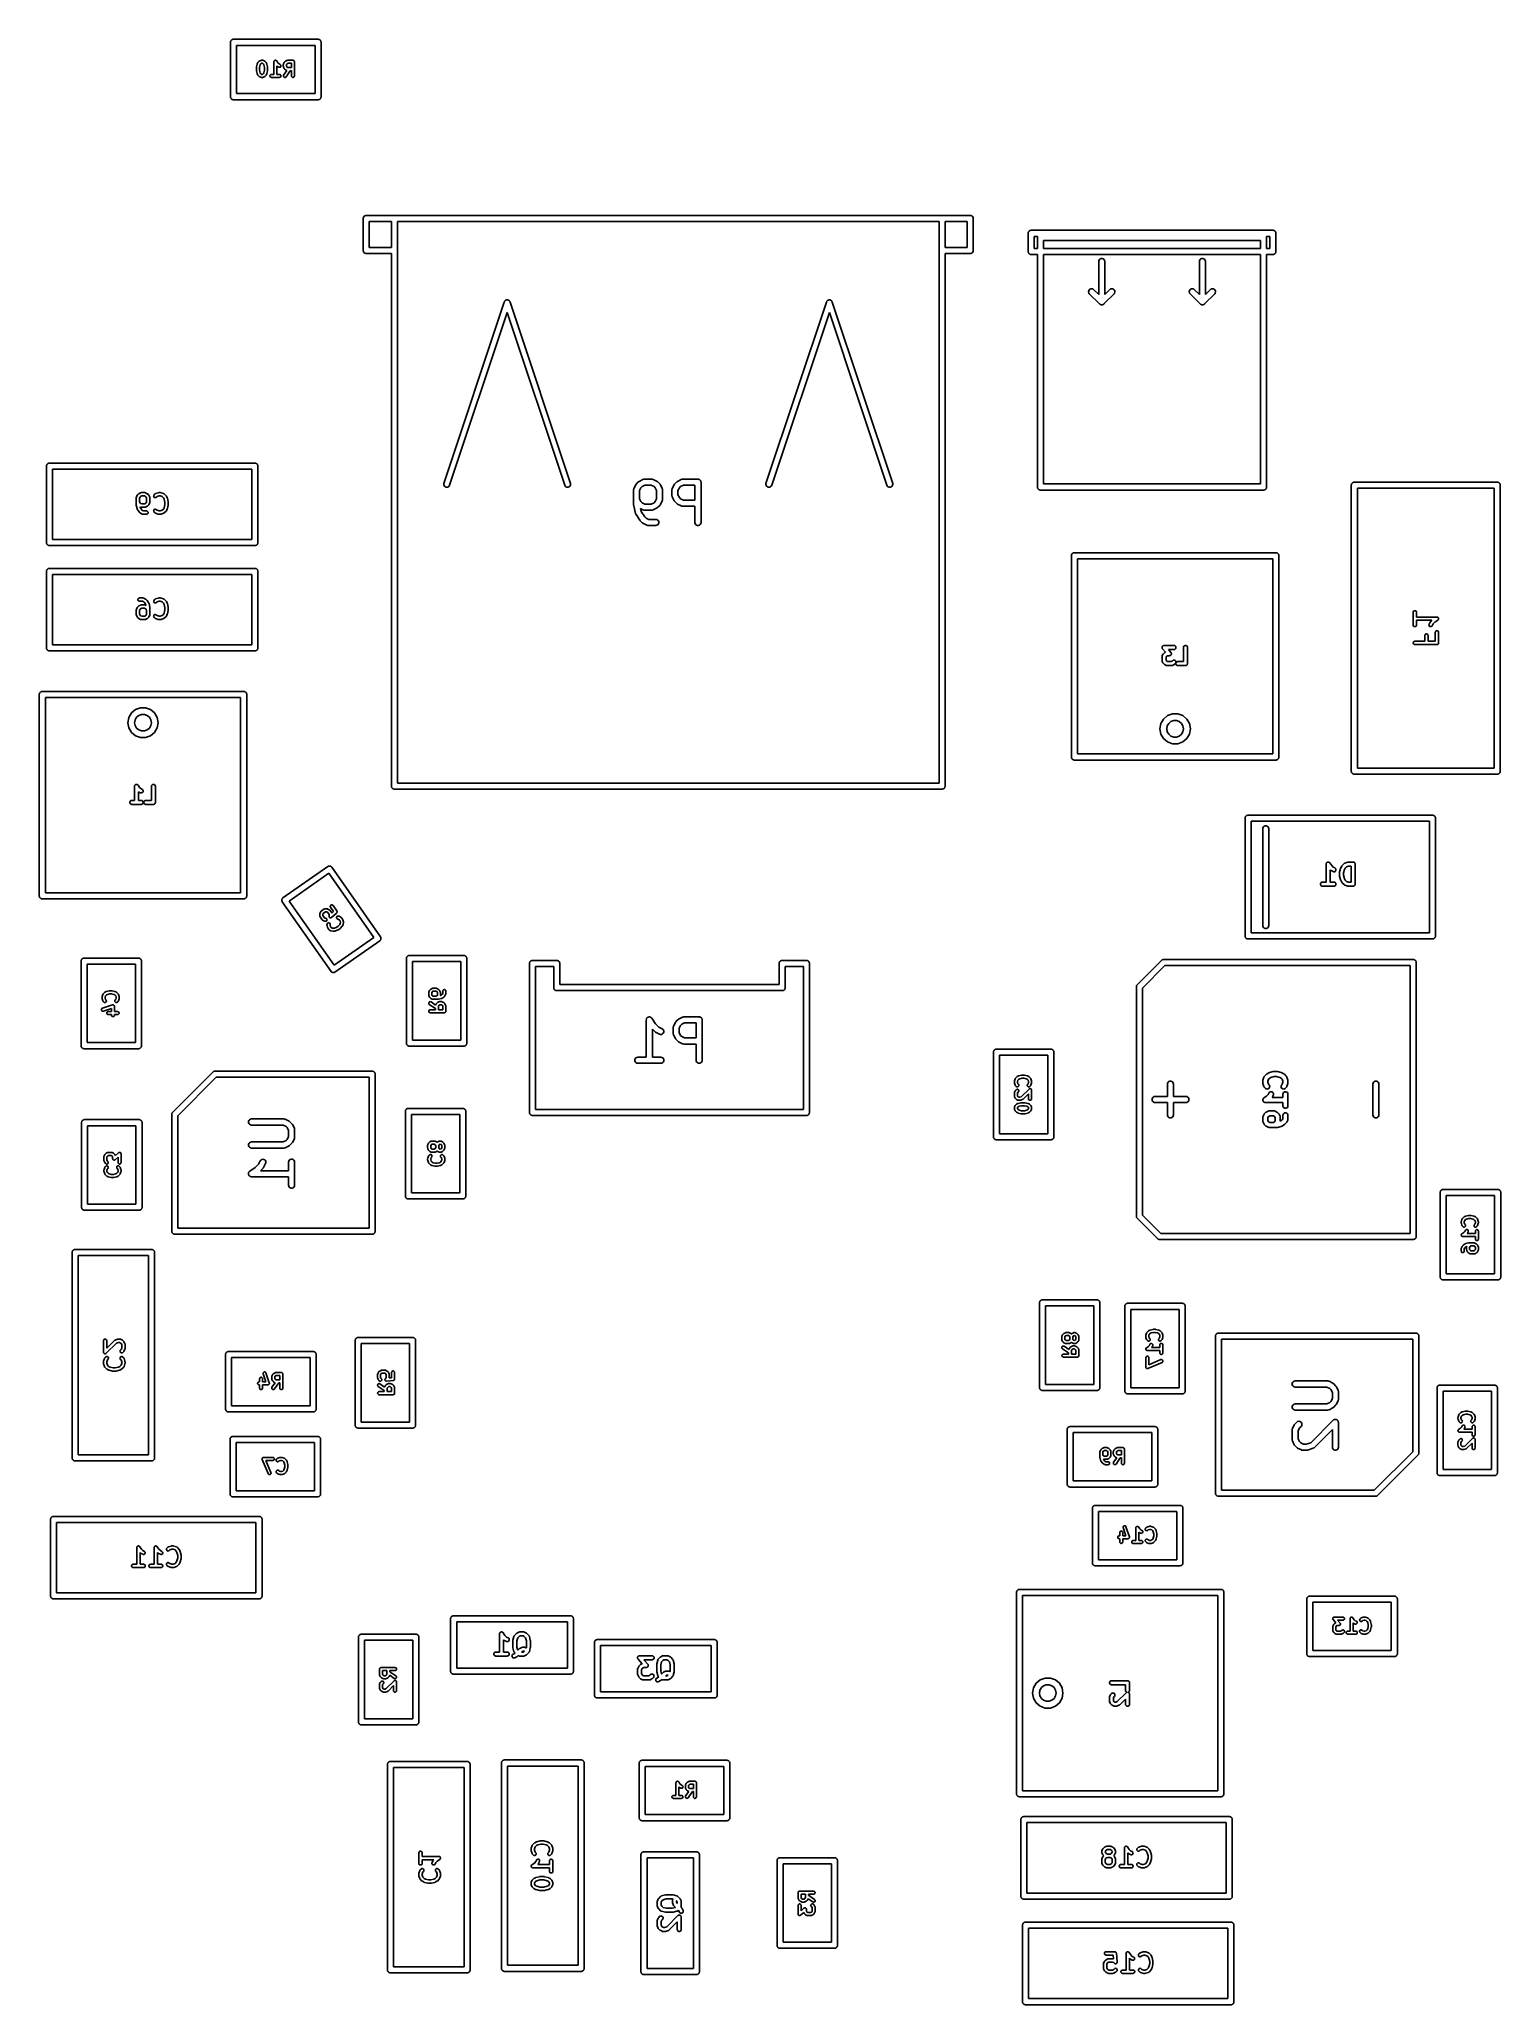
# Model space of a CAD drawing. Extents: x 86 to 122.3, y -103.9 to -55.1.
import ezdxf

# ---------------------------------------------------------------- set-up
doc = ezdxf.new("R2010")
doc.units = 0
doc.header["$MEASUREMENT"] = 0
doc.layers.add('BLACK', color=7, linetype='CONTINUOUS')

msp = doc.modelspace()

# ---------------------------------------------------------------- linework, layer by layer
at = {"layer": 'BLACK', "linetype": 'CONTINUOUS'}
for p, q in [((90.7417, -55.1359), (90.744, -55.1296)), ((90.7417, -55.1426), (90.7417, -55.1359)), ((90.7417, -56.5057), (90.7417, -55.1426)), ((90.744, -55.1296), (90.7452, -55.1231)), ((90.7452, -55.1231), (90.7485, -55.1173)), ((90.7485, -55.1173), (90.7508, -55.111)), ((90.7508, -55.111), (90.7551, -55.1059)), ((90.7551, -55.1059), (90.7584, -55.1002)), ((90.7584, -55.1002), (90.7635, -55.0959)), ((90.7635, -55.0959), (90.7678, -55.0908)), ((90.7678, -55.0908), (90.7735, -55.0874)), ((90.7735, -55.0874), (90.7786, -55.0832)), ((90.7786, -55.0832), (90.7849, -55.0809)), ((90.7849, -55.0809), (90.7907, -55.0776)), ((90.7907, -55.0776), (90.7972, -55.0764)), ((90.7972, -55.0764), (90.8035, -55.0741)), ((90.8035, -55.0741), (90.8102, -55.0741)), ((90.8102, -55.0741), (90.8102, -55.0741)), ((90.8102, -55.0741), (92.9233, -55.0741)), ((92.9233, -55.0741), (92.9299, -55.0741)), ((92.9233, -55.0741), (92.9233, -55.0741)), ((92.9299, -55.0741), (92.9362, -55.0764)), ((92.9362, -55.0764), (92.9428, -55.0776)), ((92.9428, -55.0776), (92.9485, -55.0809)), ((92.9485, -55.0809), (92.9548, -55.0832)), ((92.9548, -55.0832), (92.9599, -55.0874)), ((92.9599, -55.0874), (92.9657, -55.0908)), ((92.9657, -55.0908), (92.97, -55.0959)), ((92.97, -55.0959), (92.9751, -55.1002)), ((92.9751, -55.1002), (92.9784, -55.1059)), ((92.9784, -55.1059), (92.9827, -55.111)), ((92.9827, -55.111), (92.985, -55.1173)), ((92.985, -55.1173), (92.9883, -55.1231)), ((92.9883, -55.1231), (92.9894, -55.1296)), ((92.9894, -55.1296), (92.9917, -55.1359)), ((92.9917, -55.1359), (92.9917, -55.1426)), ((92.9917, -55.1426), (92.9917, -55.1426)), ((92.9917, -55.1426), (92.9917, -56.5057)), ((90.8917, -55.2241), (90.8917, -56.4241)), ((92.8417, -55.2241), (90.8917, -55.2241)), ((91.4082, -55.6823), (91.4248, -55.649)), ((91.4248, -55.649), (91.4284, -55.6442)), ((91.4284, -55.6442), (91.4319, -55.6393)), ((91.4319, -55.6393), (91.4485, -55.6226)), ((91.4485, -55.6226), (91.4535, -55.6192)), ((91.4535, -55.6192), (91.4583, -55.6156)), ((91.4583, -55.6156), (91.4916, -55.5989)), ((91.4916, -55.5989), (91.4937, -55.5983)), ((91.4937, -55.5983), (91.4956, -55.5972)), ((91.4956, -55.5972), (91.4999, -55.5965)), ((91.4999, -55.5965), (91.5041, -55.5952)), ((91.5041, -55.5952), (91.5063, -55.5953)), ((91.5063, -55.5953), (91.5084, -55.595)), ((91.5084, -55.595), (91.5417, -55.595)), ((91.5417, -55.595), (91.5438, -55.5953)), ((91.5438, -55.5953), (91.546, -55.5952)), ((91.546, -55.5952), (91.5502, -55.5965)), ((91.5502, -55.5965), (91.5545, -55.5972)), ((91.5545, -55.5972), (91.5564, -55.5983)), ((91.5564, -55.5983), (91.5585, -55.5989)), ((91.5585, -55.5989), (91.5918, -55.6156)), ((91.5918, -55.6156), (91.5966, -55.6192)), ((91.5966, -55.6192), (91.6016, -55.6226)), ((91.6016, -55.6226), (91.6182, -55.6393)), ((91.6182, -55.6393), (91.6217, -55.6442)), ((91.6217, -55.6442), (91.6253, -55.649)), ((91.6253, -55.649), (91.6419, -55.6823)), ((91.8209, -55.6325), (91.8212, -55.6304)), ((91.8209, -55.945), (91.8209, -55.6325)), ((91.8211, -55.6283), (91.8224, -55.624)), ((91.8212, -55.6304), (91.8211, -55.6283)), ((91.8224, -55.624), (91.8231, -55.6196)), ((91.8231, -55.6196), (91.8242, -55.6178)), ((91.8242, -55.6178), (91.8248, -55.6158)), ((91.8248, -55.6158), (91.8274, -55.6122)), ((91.8274, -55.6122), (91.8297, -55.6083)), ((91.8297, -55.6083), (91.8313, -55.607)), ((91.8313, -55.607), (91.8325, -55.6053)), ((91.8325, -55.6053), (91.8362, -55.6029)), ((91.8362, -55.6029), (91.8396, -55.6)), ((91.8396, -55.6), (91.8416, -55.5993)), ((91.8416, -55.5993), (91.8433, -55.5981)), ((91.8433, -55.5981), (91.8477, -55.5971)), ((91.8477, -55.5971), (91.8519, -55.5955)), ((91.8519, -55.5955), (91.854, -55.5955)), ((91.854, -55.5955), (91.856, -55.595)), ((91.856, -55.595), (91.8604, -55.5955)), ((91.8604, -55.5955), (91.8649, -55.5955)), ((91.8649, -55.5955), (91.8668, -55.5962)), ((91.8668, -55.5962), (91.8689, -55.5965)), ((91.8689, -55.5965), (91.8729, -55.5984)), ((91.8729, -55.5984), (91.8771, -55.6)), ((91.8771, -55.6), (91.8787, -55.6013)), ((91.8787, -55.6013), (91.8806, -55.6022)), ((91.8806, -55.6022), (91.8837, -55.6055)), ((91.8837, -55.6055), (91.8871, -55.6083)), ((91.8871, -55.6083), (91.8882, -55.6101)), ((91.8882, -55.6101), (91.8896, -55.6117)), ((91.8896, -55.6117), (91.9209, -55.6586)), ((92.0582, -55.6823), (92.0748, -55.649)), ((92.0748, -55.649), (92.0784, -55.6442)), ((92.0784, -55.6442), (92.0819, -55.6393)), ((92.0819, -55.6393), (92.0985, -55.6226)), ((92.0985, -55.6226), (92.1035, -55.6192)), ((92.1035, -55.6192), (92.1083, -55.6156)), ((92.1083, -55.6156), (92.1416, -55.5989)), ((92.1416, -55.5989), (92.1437, -55.5983)), ((92.1437, -55.5983), (92.1456, -55.5972)), ((92.1456, -55.5972), (92.1499, -55.5965)), ((92.1499, -55.5965), (92.1541, -55.5952)), ((92.1541, -55.5952), (92.1563, -55.5953)), ((92.1563, -55.5953), (92.1584, -55.595)), ((92.1584, -55.595), (92.2917, -55.595)), ((92.2917, -55.595), (92.295, -55.5955)), ((92.295, -55.5955), (92.2982, -55.5955)), ((92.2982, -55.5955), (92.3013, -55.5966)), ((92.3013, -55.5966), (92.3045, -55.5972)), ((92.3045, -55.5972), (92.3074, -55.5989)), ((92.3074, -55.5989), (92.3105, -55.6)), ((92.3105, -55.6), (92.313, -55.6021)), ((92.313, -55.6021), (92.3158, -55.6037)), ((92.3158, -55.6037), (92.3179, -55.6062)), ((92.3179, -55.6062), (92.3204, -55.6083)), ((92.3204, -55.6083), (92.3221, -55.6112)), ((92.3221, -55.6112), (92.3242, -55.6137)), ((92.3242, -55.6137), (92.3253, -55.6168)), ((92.3253, -55.6168), (92.327, -55.6196)), ((92.327, -55.6196), (92.3275, -55.6229)), ((92.3275, -55.6229), (92.3286, -55.6259)), ((92.3286, -55.6259), (92.3286, -55.6292)), ((92.3286, -55.6292), (92.3292, -55.6325)), ((92.3292, -55.6325), (92.3292, -55.9825)), ((92.8417, -56.4241), (92.8417, -55.2241)), ((91.3876, -55.7658), (91.3884, -55.7613)), ((91.3876, -55.8491), (91.3876, -55.7658)), ((91.3884, -55.8536), (91.3876, -55.8491)), ((91.3884, -55.7613), (91.3887, -55.7567)), ((91.3887, -55.8582), (91.3884, -55.8536)), ((91.3887, -55.7567), (91.4053, -55.69)), ((91.4053, -55.9249), (91.3887, -55.8582)), ((91.4053, -55.69), (91.407, -55.6863)), ((91.407, -55.9286), (91.4053, -55.9249)), ((91.407, -55.6863), (91.4082, -55.6823)), ((91.4082, -55.9326), (91.407, -55.9286)), ((91.4248, -55.9659), (91.4082, -55.9326)), ((91.4284, -55.9707), (91.4248, -55.9659)), ((91.4319, -55.9756), (91.4284, -55.9707)), ((91.4485, -55.9923), (91.4319, -55.9756)), ((91.4535, -55.9957), (91.4485, -55.9923)), ((91.4583, -55.9993), (91.4535, -55.9957)), ((91.4916, -56.016), (91.4583, -55.9993)), ((91.4771, -55.7122), (91.4626, -55.7704)), ((91.4626, -55.7704), (91.4626, -55.8445)), ((91.4626, -55.8445), (91.4771, -55.9027)), ((91.4892, -55.688), (91.4771, -55.7122)), ((91.4771, -55.9027), (91.4892, -55.9269)), ((91.4973, -55.6799), (91.4892, -55.688)), ((91.4892, -55.9269), (91.4973, -55.935)), ((91.4937, -56.0166), (91.4916, -56.016)), ((91.4956, -56.0177), (91.4937, -56.0166)), ((91.4999, -56.0185), (91.4956, -56.0177)), ((91.5172, -55.67), (91.4973, -55.6799)), ((91.4973, -55.935), (91.5172, -55.945)), ((91.5041, -56.0197), (91.4999, -56.0185)), ((91.5063, -56.0196), (91.5041, -56.0197)), ((91.5084, -56.02), (91.5063, -56.0196)), ((91.5417, -56.02), (91.5084, -56.02)), ((91.5329, -55.67), (91.5172, -55.67)), ((91.5172, -55.945), (91.5329, -55.945)), ((91.5528, -55.6799), (91.5329, -55.67)), ((91.5329, -55.945), (91.5528, -55.935)), ((91.5438, -56.0196), (91.5417, -56.02)), ((91.546, -56.0197), (91.5438, -56.0196)), ((91.5502, -56.0185), (91.546, -56.0197)), ((91.5545, -56.0177), (91.5502, -56.0185)), ((91.5609, -55.688), (91.5528, -55.6799)), ((91.5528, -55.935), (91.5609, -55.9269)), ((91.5564, -56.0166), (91.5545, -56.0177)), ((91.5585, -56.016), (91.5564, -56.0166)), ((91.5918, -55.9993), (91.5585, -56.016)), ((91.573, -55.7122), (91.5609, -55.688)), ((91.5609, -55.9269), (91.573, -55.9027)), ((91.5876, -55.7704), (91.573, -55.7122)), ((91.573, -55.9027), (91.5876, -55.8445)), ((91.5876, -55.8445), (91.5876, -55.7704)), ((91.5966, -55.9958), (91.5918, -55.9993)), ((91.6016, -55.9923), (91.5966, -55.9958)), ((91.6182, -55.9756), (91.6016, -55.9923)), ((91.6217, -55.9707), (91.6182, -55.9756)), ((91.6253, -55.9659), (91.6217, -55.9707)), ((91.6419, -55.9326), (91.6253, -55.9659)), ((91.6419, -55.6823), (91.6431, -55.6863)), ((91.6431, -55.9286), (91.6419, -55.9326)), ((91.6431, -55.6863), (91.6448, -55.69)), ((91.6448, -55.9249), (91.6431, -55.9286)), ((91.6448, -55.69), (91.6614, -55.7567)), ((91.6614, -55.8582), (91.6448, -55.9249)), ((91.6614, -55.7567), (91.6618, -55.7613)), ((91.6618, -55.8536), (91.6614, -55.8582)), ((91.6618, -55.7613), (91.6626, -55.7658)), ((91.6626, -55.8491), (91.6618, -55.8536)), ((91.6626, -55.7658), (91.6626, -55.8491)), ((91.7215, -55.9759), (91.7259, -55.9637)), ((91.7215, -55.989), (91.7215, -55.9759)), ((91.7259, -56.0012), (91.7215, -55.989)), ((91.7259, -55.9637), (91.7343, -55.9537)), ((91.7343, -56.0112), (91.7259, -56.0012)), ((91.7343, -55.9537), (91.7456, -55.9472)), ((91.7456, -56.0177), (91.7343, -56.0112)), ((91.7456, -55.9472), (91.7584, -55.945)), ((91.7584, -56.02), (91.7456, -56.0177)), ((91.7584, -55.945), (91.8209, -55.945)), ((91.9584, -56.02), (91.7584, -56.02)), ((91.8985, -55.7423), (91.8959, -55.7397)), ((91.8959, -55.7397), (91.8959, -55.945)), ((91.8959, -55.945), (91.9584, -55.945)), ((91.9034, -55.7457), (91.8985, -55.7423)), ((91.9083, -55.7493), (91.9034, -55.7457)), ((91.9416, -55.766), (91.9083, -55.7493)), ((91.9209, -55.6586), (91.9473, -55.685)), ((91.9541, -55.7697), (91.9416, -55.766)), ((91.9473, -55.685), (91.9752, -55.6989)), ((91.9671, -55.7689), (91.9541, -55.7697)), ((91.9584, -55.945), (91.9712, -55.9472)), ((91.9712, -56.0177), (91.9584, -56.02)), ((91.979, -55.7637), (91.9671, -55.7689)), ((91.9712, -55.9472), (91.9825, -55.9537)), ((91.9825, -56.0112), (91.9712, -56.0177)), ((91.9752, -55.6989), (91.9856, -55.7067)), ((91.9885, -55.7548), (91.979, -55.7637)), ((91.9825, -55.9537), (91.9909, -55.9637)), ((91.9909, -56.0012), (91.9825, -56.0112)), ((91.9856, -55.7067), (91.9928, -55.7175)), ((91.9943, -55.7431), (91.9885, -55.7548)), ((91.9909, -55.9637), (91.9953, -55.9759)), ((91.9953, -55.989), (91.9909, -56.0012)), ((91.9928, -55.7175), (91.9958, -55.7302)), ((91.9958, -55.7302), (91.9943, -55.7431)), ((91.9953, -55.9759), (91.9953, -55.989)), ((92.0542, -55.6991), (92.0546, -55.697)), ((92.0542, -55.7491), (92.0542, -55.6991)), ((92.0546, -55.7512), (92.0542, -55.7491)), ((92.0544, -55.9857), (92.0555, -55.9728)), ((92.0577, -55.9983), (92.0544, -55.9857)), ((92.0545, -55.6948), (92.0557, -55.6906)), ((92.0546, -55.697), (92.0545, -55.6948)), ((92.0545, -55.7534), (92.0546, -55.7512)), ((92.0557, -55.7576), (92.0545, -55.7534)), ((92.0555, -55.9728), (92.061, -55.9609)), ((92.0557, -55.6906), (92.0565, -55.6863)), ((92.0565, -55.7619), (92.0557, -55.7576)), ((92.0565, -55.6863), (92.0576, -55.6844)), ((92.0576, -55.7638), (92.0565, -55.7619)), ((92.0576, -55.6844), (92.0582, -55.6823)), ((92.0582, -55.7659), (92.0576, -55.7638)), ((92.0652, -56.009), (92.0577, -55.9983)), ((92.0748, -55.7992), (92.0582, -55.7659)), ((92.061, -55.9609), (92.1398, -55.8484)), ((92.0759, -56.0164), (92.0652, -56.009)), ((92.0784, -55.804), (92.0748, -55.7992)), ((92.0885, -56.0198), (92.0759, -56.0164)), ((92.0819, -55.809), (92.0784, -55.804)), ((92.0985, -55.8256), (92.0819, -55.809)), ((92.1014, -56.0187), (92.0885, -56.0198)), ((92.1035, -55.8291), (92.0985, -55.8256)), ((92.1132, -56.0132), (92.1014, -56.0187)), ((92.1083, -55.8327), (92.1035, -55.8291)), ((92.1398, -55.8484), (92.1083, -55.8327)), ((92.1224, -56.004), (92.1132, -56.0132)), ((92.2279, -55.8533), (92.1224, -56.004)), ((92.1392, -55.688), (92.1292, -55.708)), ((92.1292, -55.708), (92.1292, -55.7403)), ((92.1292, -55.7403), (92.1392, -55.7602)), ((92.1473, -55.6799), (92.1392, -55.688)), ((92.1392, -55.7602), (92.1473, -55.7683)), ((92.1672, -55.67), (92.1473, -55.6799)), ((92.1473, -55.7683), (92.1672, -55.7783)), ((92.2542, -55.67), (92.1672, -55.67)), ((92.1672, -55.7783), (92.2542, -55.7783)), ((92.2542, -55.8533), (92.2279, -55.8533)), ((92.2542, -55.7783), (92.2542, -55.67)), ((92.2542, -55.9825), (92.2542, -55.8533)), ((92.2565, -55.9953), (92.2542, -55.9825)), ((92.263, -56.0066), (92.2565, -55.9953)), ((92.273, -56.0149), (92.263, -56.0066)), ((92.2852, -56.0194), (92.273, -56.0149)), ((92.2982, -56.0194), (92.2852, -56.0194)), ((92.3105, -56.0149), (92.2982, -56.0194)), ((92.3204, -56.0066), (92.3105, -56.0149)), ((92.327, -55.9953), (92.3204, -56.0066)), ((92.3292, -55.9825), (92.327, -55.9953)), ((90.7417, -56.5123), (90.7417, -56.5057)), ((90.7417, -56.5057), (90.7417, -56.5057)), ((90.744, -56.5186), (90.7417, -56.5123)), ((90.7452, -56.5252), (90.744, -56.5186)), ((90.7485, -56.5309), (90.7452, -56.5252)), ((90.7508, -56.5372), (90.7485, -56.5309)), ((90.755, -56.5423), (90.7508, -56.5372)), ((90.7584, -56.5481), (90.755, -56.5423)), ((90.7635, -56.5524), (90.7584, -56.5481)), ((90.7678, -56.5575), (90.7635, -56.5524)), ((90.7735, -56.5608), (90.7678, -56.5575)), ((90.7786, -56.5651), (90.7735, -56.5608)), ((90.7849, -56.5674), (90.7786, -56.5651)), ((90.7907, -56.5707), (90.7849, -56.5674)), ((90.7972, -56.5718), (90.7907, -56.5707)), ((90.8035, -56.5741), (90.7972, -56.5718)), ((90.8102, -56.5741), (90.8035, -56.5741)), ((92.9233, -56.5741), (90.8102, -56.5741)), ((90.8102, -56.5741), (90.8102, -56.5741)), ((90.8917, -56.4241), (92.8417, -56.4241)), ((92.9299, -56.5741), (92.9233, -56.5741)), ((92.9233, -56.5741), (92.9233, -56.5741)), ((92.9362, -56.5718), (92.9299, -56.5741)), ((92.9428, -56.5707), (92.9362, -56.5718)), ((92.9485, -56.5674), (92.9428, -56.5707)), ((92.9548, -56.5651), (92.9485, -56.5674)), ((92.9599, -56.5608), (92.9548, -56.5651)), ((92.9657, -56.5575), (92.9599, -56.5608)), ((92.97, -56.5524), (92.9657, -56.5575)), ((92.9751, -56.5481), (92.97, -56.5524)), ((92.9784, -56.5423), (92.9751, -56.5481)), ((92.9827, -56.5372), (92.9784, -56.5423)), ((92.985, -56.5309), (92.9827, -56.5372)), ((92.9883, -56.5252), (92.985, -56.5309)), ((92.9894, -56.5186), (92.9883, -56.5252)), ((92.9917, -56.5123), (92.9894, -56.5186)), ((92.9917, -56.5057), (92.9917, -56.5057)), ((92.9917, -56.5057), (92.9917, -56.5123)), ((94.0377, -59.5153), (94.0411, -59.4959)), ((94.0377, -60.3285), (94.0377, -59.5153)), ((94.0411, -59.4959), (94.0544, -59.4729)), ((94.0544, -59.4729), (94.0746, -59.4559)), ((94.0746, -59.4559), (94.0995, -59.4469)), ((94.0995, -59.4469), (94.1259, -59.4469)), ((94.1259, -59.4469), (94.1362, -59.4506)), ((94.1362, -59.4506), (94.1367, -59.4503)), ((94.1367, -59.4503), (94.1561, -59.4469)), ((94.1561, -59.4469), (109.069, -59.4469)), ((109.069, -59.4469), (109.089, -59.4503)), ((109.089, -59.4506), (109.099, -59.4469)), ((109.089, -59.4503), (109.089, -59.4506)), ((109.099, -59.4469), (109.126, -59.4469)), ((109.126, -59.4469), (109.151, -59.4559)), ((109.151, -59.4559), (109.171, -59.4729)), ((109.171, -59.4729), (109.184, -59.4959)), ((109.184, -59.4959), (109.188, -59.5153)), ((109.188, -59.5153), (109.188, -60.3285)), ((94.1877, -59.5969), (94.1877, -60.2469)), ((94.7377, -59.5969), (94.1877, -59.5969)), ((94.7377, -60.2469), (94.7377, -59.5969)), ((94.8877, -59.5969), (94.8877, -73.5469)), ((108.338, -59.5969), (94.8877, -59.5969)), ((108.338, -73.5469), (108.338, -59.5969)), ((108.488, -59.5969), (108.488, -60.2469)), ((109.038, -59.5969), (108.488, -59.5969)), ((109.038, -60.2469), (109.038, -59.5969)), ((110.552, -59.8804), (110.554, -59.8741)), ((110.552, -59.887), (110.552, -59.8804)), ((110.552, -60.3304), (110.552, -59.887)), ((110.552, -59.887), (110.552, -59.887)), ((110.554, -59.8741), (110.555, -59.8676)), ((110.555, -59.8676), (110.559, -59.8618)), ((110.559, -59.8618), (110.561, -59.8555)), ((110.561, -59.8555), (110.565, -59.8504)), ((110.565, -59.8504), (110.569, -59.8446)), ((110.569, -59.8446), (110.574, -59.8404)), ((110.574, -59.8404), (110.578, -59.8353)), ((110.578, -59.8353), (110.584, -59.8319)), ((110.584, -59.8319), (110.589, -59.8276)), ((110.589, -59.8276), (110.595, -59.8254)), ((110.595, -59.8254), (110.601, -59.822)), ((110.601, -59.822), (110.607, -59.8209)), ((110.607, -59.8209), (110.614, -59.8186)), ((110.614, -59.8186), (110.62, -59.8186)), ((110.62, -59.8186), (110.62, -59.8186)), ((110.62, -59.8186), (116.633, -59.8186)), ((110.702, -59.9686), (110.702, -60.2686)), ((110.785, -59.9686), (110.702, -59.9686)), ((110.782, -59.9804), (110.784, -59.9741)), ((110.782, -59.987), (110.782, -59.9804)), ((110.782, -60.2686), (110.782, -59.987)), ((110.782, -59.987), (110.782, -59.987)), ((110.784, -59.9741), (110.785, -59.9686)), ((116.469, -59.9686), (116.47, -59.9741)), ((116.552, -59.9686), (116.469, -59.9686)), ((116.47, -59.9741), (116.472, -59.9804)), ((116.472, -59.9804), (116.472, -59.987)), ((116.472, -59.987), (116.472, -59.987)), ((116.472, -59.987), (116.472, -60.2686)), ((116.552, -60.2686), (116.552, -59.9686)), ((116.633, -59.8186), (116.64, -59.8186)), ((116.633, -59.8186), (116.633, -59.8186)), ((116.64, -59.8186), (116.646, -59.8209)), ((116.646, -59.8209), (116.653, -59.822)), ((116.653, -59.822), (116.659, -59.8254)), ((116.659, -59.8254), (116.665, -59.8276)), ((116.665, -59.8276), (116.67, -59.8319)), ((116.67, -59.8319), (116.676, -59.8353)), ((116.676, -59.8353), (116.68, -59.8404)), ((116.68, -59.8404), (116.685, -59.8446)), ((116.685, -59.8446), (116.689, -59.8504)), ((116.689, -59.8504), (116.693, -59.8555)), ((116.693, -59.8555), (116.695, -59.8618)), ((116.695, -59.8618), (116.698, -59.8676)), ((116.698, -59.8676), (116.7, -59.8741)), ((116.7, -59.8741), (116.702, -59.8804)), ((116.702, -59.8804), (116.702, -59.887)), ((116.702, -59.887), (116.702, -59.887)), ((116.702, -59.887), (116.702, -60.3502)), ((94.0411, -60.3479), (94.0377, -60.3285)), ((94.0544, -60.3709), (94.0411, -60.3479)), ((94.0746, -60.3879), (94.0544, -60.3709)), ((94.0995, -60.3969), (94.0746, -60.3879)), ((94.1259, -60.3969), (94.0995, -60.3969)), ((94.1362, -60.3932), (94.1259, -60.3969)), ((94.1367, -60.3935), (94.1362, -60.3932)), ((94.1561, -60.3969), (94.1367, -60.3935)), ((94.7377, -60.3969), (94.1561, -60.3969)), ((94.1877, -60.2469), (94.7377, -60.2469)), ((94.7377, -73.6285), (94.7377, -60.3969)), ((108.488, -60.2469), (109.038, -60.2469)), ((109.069, -60.3969), (108.488, -60.3969)), ((108.488, -60.3969), (108.488, -73.6285)), ((109.089, -60.3935), (109.069, -60.3969)), ((109.099, -60.3969), (109.089, -60.3932)), ((109.089, -60.3932), (109.089, -60.3935)), ((109.126, -60.3969), (109.099, -60.3969)), ((109.151, -60.3879), (109.126, -60.3969)), ((109.171, -60.3709), (109.151, -60.3879)), ((109.184, -60.3479), (109.171, -60.3709)), ((109.188, -60.3285), (109.184, -60.3479)), ((110.552, -60.3568), (110.552, -60.3304)), ((110.554, -60.3631), (110.552, -60.3568)), ((110.555, -60.3696), (110.554, -60.3631)), ((110.559, -60.3754), (110.555, -60.3696)), ((110.561, -60.3817), (110.559, -60.3754)), ((110.565, -60.3868), (110.561, -60.3817)), ((110.569, -60.3926), (110.565, -60.3868)), ((110.574, -60.3968), (110.569, -60.3926)), ((110.578, -60.4019), (110.574, -60.3968)), ((110.584, -60.4053), (110.578, -60.4019)), ((110.589, -60.4096), (110.584, -60.4053)), ((110.595, -60.4118), (110.589, -60.4096)), ((110.601, -60.4152), (110.595, -60.4118)), ((110.607, -60.4163), (110.601, -60.4152)), ((110.614, -60.4186), (110.607, -60.4163)), ((110.62, -60.4186), (110.614, -60.4186)), ((110.782, -60.4186), (110.62, -60.4186)), ((110.62, -60.4186), (110.62, -60.4186)), ((110.702, -60.2686), (110.782, -60.2686)), ((110.782, -66.1804), (110.782, -60.4186)), ((110.932, -60.0686), (110.932, -60.2686)), ((116.322, -60.0686), (110.932, -60.0686)), ((110.932, -60.2686), (116.322, -60.2686)), ((110.932, -60.4186), (110.932, -66.1186)), ((116.322, -60.4186), (110.932, -60.4186)), ((112.319, -60.5446), (112.339, -60.5276)), ((112.339, -60.5276), (112.364, -60.5186)), ((112.364, -60.5186), (112.39, -60.5186)), ((112.39, -60.5186), (112.415, -60.5276)), ((112.415, -60.5276), (112.435, -60.5446)), ((114.819, -60.5446), (114.839, -60.5276)), ((114.839, -60.5276), (114.864, -60.5186)), ((114.864, -60.5186), (114.89, -60.5186)), ((114.89, -60.5186), (114.915, -60.5276)), ((114.915, -60.5276), (114.935, -60.5446)), ((116.322, -60.2686), (116.322, -60.0686)), ((116.322, -66.1186), (116.322, -60.4186)), ((116.472, -60.2686), (116.552, -60.2686)), ((116.633, -60.4186), (116.472, -60.4186)), ((116.472, -60.4186), (116.472, -66.2002)), ((116.64, -60.4186), (116.633, -60.4186)), ((116.633, -60.4186), (116.633, -60.4186)), ((116.646, -60.4163), (116.64, -60.4186)), ((116.653, -60.4152), (116.646, -60.4163)), ((116.659, -60.4118), (116.653, -60.4152)), ((116.665, -60.4096), (116.659, -60.4118)), ((116.67, -60.4053), (116.665, -60.4096)), ((116.676, -60.4019), (116.67, -60.4053)), ((116.68, -60.3968), (116.676, -60.4019)), ((116.685, -60.3926), (116.68, -60.3968)), ((116.689, -60.3868), (116.685, -60.3926)), ((116.693, -60.3817), (116.689, -60.3868)), ((116.695, -60.3754), (116.693, -60.3817)), ((116.698, -60.3696), (116.695, -60.3754)), ((116.7, -60.3631), (116.698, -60.3696)), ((116.702, -60.3568), (116.7, -60.3631)), ((116.702, -60.3502), (116.702, -60.3502)), ((116.702, -60.3502), (116.702, -60.3568)), ((112.302, -60.587), (112.305, -60.5676)), ((112.302, -61.4125), (112.302, -60.587)), ((112.305, -60.5676), (112.319, -60.5446)), ((112.435, -60.5446), (112.448, -60.5676)), ((112.448, -60.5676), (112.452, -60.587)), ((112.452, -60.587), (112.452, -61.4125)), ((114.802, -60.587), (114.805, -60.5676)), ((114.802, -61.4125), (114.802, -60.587)), ((114.805, -60.5676), (114.819, -60.5446)), ((114.935, -60.5446), (114.948, -60.5676)), ((114.948, -60.5676), (114.952, -60.587)), ((114.952, -60.587), (114.952, -61.4125)), ((112.051, -61.3502), (112.053, -61.3239)), ((112.058, -61.3758), (112.051, -61.3502)), ((112.053, -61.3239), (112.065, -61.2999)), ((112.069, -61.392), (112.058, -61.3758)), ((112.065, -61.2999), (112.083, -61.2812)), ((112.317, -61.6397), (112.069, -61.392)), ((112.083, -61.2812), (112.107, -61.27)), ((112.107, -61.27), (112.134, -61.2677)), ((112.134, -61.2677), (112.159, -61.2746)), ((112.159, -61.2746), (112.175, -61.2859)), ((112.175, -61.2859), (112.302, -61.4125)), ((112.685, -61.392), (112.437, -61.6397)), ((112.452, -61.4125), (112.579, -61.2859)), ((112.579, -61.2859), (112.595, -61.2746)), ((112.595, -61.2746), (112.62, -61.2677)), ((112.62, -61.2677), (112.647, -61.27)), ((112.647, -61.27), (112.671, -61.2812)), ((112.671, -61.2812), (112.689, -61.2999)), ((112.696, -61.3758), (112.685, -61.392)), ((112.689, -61.2999), (112.7, -61.3239)), ((112.703, -61.3502), (112.696, -61.3758)), ((112.7, -61.3239), (112.703, -61.3502)), ((114.551, -61.3502), (114.553, -61.3239)), ((114.558, -61.3758), (114.551, -61.3502)), ((114.553, -61.3239), (114.565, -61.2999)), ((114.569, -61.392), (114.558, -61.3758)), ((114.565, -61.2999), (114.583, -61.2812)), ((114.817, -61.6397), (114.569, -61.392)), ((114.583, -61.2812), (114.607, -61.27)), ((114.607, -61.27), (114.634, -61.2677)), ((114.634, -61.2677), (114.659, -61.2746)), ((114.659, -61.2746), (114.675, -61.2859)), ((114.675, -61.2859), (114.802, -61.4125)), ((115.185, -61.392), (114.937, -61.6397)), ((114.952, -61.4125), (115.079, -61.2859)), ((115.079, -61.2859), (115.095, -61.2746)), ((115.095, -61.2746), (115.12, -61.2677)), ((115.12, -61.2677), (115.147, -61.27)), ((115.147, -61.27), (115.171, -61.2812)), ((115.171, -61.2812), (115.189, -61.2999)), ((115.196, -61.3758), (115.185, -61.392)), ((115.189, -61.2999), (115.2, -61.3239)), ((115.203, -61.3502), (115.196, -61.3758)), ((115.2, -61.3239), (115.203, -61.3502)), ((96.0395, -66.1044), (97.5401, -61.6024)), ((97.6127, -61.8591), (96.1818, -66.1518)), ((97.5401, -61.6024), (97.5419, -61.5939)), ((97.5419, -61.5939), (97.5477, -61.5844)), ((97.5477, -61.5844), (97.553, -61.5746)), ((97.553, -61.5746), (97.5546, -61.5732)), ((97.5546, -61.5732), (97.5557, -61.5714)), ((97.5557, -61.5714), (97.5645, -61.5644)), ((97.5645, -61.5644), (97.5728, -61.557)), ((97.5728, -61.557), (97.5748, -61.5562)), ((97.5748, -61.5562), (97.5764, -61.5549)), ((97.5764, -61.5549), (97.587, -61.5514)), ((97.587, -61.5514), (97.5974, -61.5473)), ((97.5974, -61.5473), (97.5995, -61.5472)), ((97.5995, -61.5472), (97.6015, -61.5466)), ((97.6015, -61.5466), (97.6127, -61.5469)), ((97.6127, -61.5469), (97.6239, -61.5466)), ((99.0436, -66.1518), (97.6127, -61.8591)), ((97.6239, -61.5466), (97.6259, -61.5472)), ((97.6259, -61.5472), (97.628, -61.5473)), ((97.628, -61.5473), (97.6384, -61.5514)), ((97.6384, -61.5514), (97.649, -61.5549)), ((97.649, -61.5549), (97.6506, -61.5562)), ((97.6506, -61.5562), (97.6526, -61.557)), ((97.6526, -61.557), (97.6609, -61.5644)), ((97.6609, -61.5644), (97.6697, -61.5714)), ((97.6697, -61.5714), (97.6708, -61.5732)), ((97.6708, -61.5732), (97.6724, -61.5746)), ((97.6724, -61.5746), (97.6777, -61.5844)), ((97.6777, -61.5844), (97.6835, -61.5939)), ((97.6835, -61.5939), (97.6853, -61.6024)), ((97.6853, -61.6024), (99.1859, -66.1044)), ((104.039, -66.1044), (105.54, -61.6024)), ((105.613, -61.8591), (104.182, -66.1518)), ((105.54, -61.6024), (105.542, -61.5939)), ((105.542, -61.5939), (105.548, -61.5844)), ((105.548, -61.5844), (105.553, -61.5746)), ((105.553, -61.5746), (105.555, -61.5732)), ((105.555, -61.5732), (105.556, -61.5714)), ((105.556, -61.5714), (105.564, -61.5644)), ((105.564, -61.5644), (105.573, -61.557)), ((105.573, -61.557), (105.575, -61.5562)), ((105.575, -61.5562), (105.576, -61.5549)), ((105.576, -61.5549), (105.587, -61.5514)), ((105.587, -61.5514), (105.597, -61.5473)), ((105.597, -61.5473), (105.6, -61.5472)), ((105.6, -61.5472), (105.602, -61.5466)), ((105.602, -61.5466), (105.613, -61.5469)), ((105.613, -61.5469), (105.624, -61.5466)), ((107.044, -66.1518), (105.613, -61.8591)), ((105.624, -61.5466), (105.626, -61.5472)), ((105.626, -61.5472), (105.628, -61.5473)), ((105.628, -61.5473), (105.638, -61.5514)), ((105.638, -61.5514), (105.649, -61.5549)), ((105.649, -61.5549), (105.651, -61.5562)), ((105.651, -61.5562), (105.653, -61.557)), ((105.653, -61.557), (105.661, -61.5644)), ((105.661, -61.5644), (105.67, -61.5714)), ((105.67, -61.5714), (105.671, -61.5732)), ((105.671, -61.5732), (105.672, -61.5746)), ((105.672, -61.5746), (105.678, -61.5844)), ((105.678, -61.5844), (105.684, -61.5939)), ((105.684, -61.5939), (105.685, -61.6024)), ((105.685, -61.6024), (107.186, -66.1044)), ((112.319, -61.6426), (112.317, -61.6397)), ((112.326, -61.6489), (112.319, -61.6426)), ((112.329, -61.6513), (112.326, -61.6489)), ((112.333, -61.656), (112.329, -61.6513)), ((112.329, -61.6513), (112.329, -61.6513)), ((112.336, -61.6574), (112.333, -61.656)), ((112.339, -61.6596), (112.336, -61.6574)), ((112.342, -61.6607), (112.339, -61.6596)), ((112.345, -61.6626), (112.342, -61.6607)), ((112.351, -61.6643), (112.345, -61.6626)), ((112.357, -61.6672), (112.351, -61.6643)), ((112.361, -61.6675), (112.357, -61.6672)), ((112.364, -61.6686), (112.361, -61.6675)), ((112.367, -61.6686), (112.364, -61.6686)), ((112.37, -61.6695), (112.367, -61.6686)), ((112.377, -61.6689), (112.37, -61.6695)), ((112.384, -61.6695), (112.377, -61.6689)), ((112.387, -61.6686), (112.384, -61.6695)), ((112.39, -61.6686), (112.387, -61.6686)), ((112.393, -61.6675), (112.39, -61.6686)), ((112.397, -61.6672), (112.393, -61.6675)), ((112.403, -61.6643), (112.397, -61.6672)), ((112.409, -61.6626), (112.403, -61.6643)), ((112.412, -61.6607), (112.409, -61.6626)), ((112.415, -61.6596), (112.412, -61.6607)), ((112.418, -61.6574), (112.415, -61.6596)), ((112.421, -61.656), (112.418, -61.6574)), ((112.425, -61.6513), (112.421, -61.656)), ((112.428, -61.6489), (112.425, -61.6513)), ((112.425, -61.6513), (112.425, -61.6513)), ((112.435, -61.6426), (112.428, -61.6489)), ((112.437, -61.6397), (112.435, -61.6426)), ((114.819, -61.6426), (114.817, -61.6397)), ((114.826, -61.6489), (114.819, -61.6426)), ((114.829, -61.6513), (114.826, -61.6489)), ((114.833, -61.656), (114.829, -61.6513)), ((114.829, -61.6513), (114.829, -61.6513)), ((114.836, -61.6574), (114.833, -61.656)), ((114.839, -61.6596), (114.836, -61.6574)), ((114.842, -61.6607), (114.839, -61.6596)), ((114.845, -61.6626), (114.842, -61.6607)), ((114.851, -61.6643), (114.845, -61.6626)), ((114.857, -61.6672), (114.851, -61.6643)), ((114.861, -61.6675), (114.857, -61.6672)), ((114.864, -61.6686), (114.861, -61.6675)), ((114.867, -61.6686), (114.864, -61.6686)), ((114.87, -61.6695), (114.867, -61.6686)), ((114.877, -61.6689), (114.87, -61.6695)), ((114.884, -61.6695), (114.877, -61.6689)), ((114.887, -61.6686), (114.884, -61.6695)), ((114.89, -61.6686), (114.887, -61.6686)), ((114.893, -61.6675), (114.89, -61.6686)), ((114.897, -61.6672), (114.893, -61.6675)), ((114.903, -61.6643), (114.897, -61.6672)), ((114.909, -61.6626), (114.903, -61.6643)), ((114.912, -61.6607), (114.909, -61.6626)), ((114.915, -61.6596), (114.912, -61.6607)), ((114.918, -61.6574), (114.915, -61.6596)), ((114.921, -61.656), (114.918, -61.6574)), ((114.925, -61.6513), (114.921, -61.656)), ((114.928, -61.6489), (114.925, -61.6513)), ((114.925, -61.6513), (114.925, -61.6513)), ((114.935, -61.6426), (114.928, -61.6489)), ((114.937, -61.6397), (114.935, -61.6426)), ((86.1734, -65.661), (86.1757, -65.6547)), ((86.1734, -65.6676), (86.1734, -65.661)), ((86.1734, -67.5808), (86.1734, -65.6676)), ((86.1757, -65.6547), (86.1768, -65.6482)), ((86.1768, -65.6482), (86.1802, -65.6424)), ((86.1802, -65.6424), (86.1824, -65.6361)), ((86.1824, -65.6361), (86.1867, -65.631)), ((86.1867, -65.631), (86.1901, -65.6252)), ((86.1901, -65.6252), (86.1952, -65.621)), ((86.1952, -65.621), (86.1994, -65.6159)), ((86.1994, -65.6159), (86.2052, -65.6125)), ((86.2052, -65.6125), (86.2103, -65.6082)), ((86.2103, -65.6082), (86.2166, -65.606)), ((86.2166, -65.606), (86.2224, -65.6026)), ((86.2224, -65.6026), (86.2289, -65.6015)), ((86.2289, -65.6015), (86.2352, -65.5992)), ((86.2352, -65.5992), (86.2418, -65.5992)), ((86.2418, -65.5992), (86.2418, -65.5992)), ((86.2418, -65.5992), (91.355, -65.5992)), ((86.3234, -65.7492), (86.3234, -67.4992)), ((91.2734, -65.7492), (86.3234, -65.7492)), ((91.2734, -67.4992), (91.2734, -65.7492)), ((91.355, -65.5992), (91.3616, -65.5992)), ((91.355, -65.5992), (91.355, -65.5992)), ((91.3616, -65.5992), (91.3679, -65.6015)), ((91.3679, -65.6015), (91.3744, -65.6026)), ((91.3744, -65.6026), (91.3802, -65.606)), ((91.3802, -65.606), (91.3865, -65.6082)), ((91.3865, -65.6082), (91.3916, -65.6125)), ((91.3916, -65.6125), (91.3974, -65.6159)), ((91.3974, -65.6159), (91.4016, -65.621)), ((91.4016, -65.621), (91.4067, -65.6252)), ((91.4067, -65.6252), (91.4101, -65.631)), ((91.4101, -65.631), (91.4144, -65.6361)), ((91.4144, -65.6361), (91.4166, -65.6424)), ((91.4166, -65.6424), (91.42, -65.6482)), ((91.42, -65.6482), (91.4211, -65.6547)), ((91.4211, -65.6547), (91.4234, -65.661)), ((91.4234, -65.661), (91.4234, -65.6676)), ((91.4234, -65.6676), (91.4234, -65.6676)), ((91.4234, -65.6676), (91.4234, -67.5808)), ((88.4296, -66.3946), (88.4334, -66.3892)), ((88.4334, -66.3892), (88.4551, -66.3675)), ((88.4551, -66.3675), (88.4605, -66.3637)), ((88.4605, -66.3637), (88.4658, -66.3598)), ((88.4658, -66.3598), (88.5091, -66.3381)), ((88.5091, -66.3381), (88.5114, -66.3375)), ((88.5114, -66.3375), (88.5135, -66.3363)), ((88.5135, -66.3363), (88.5182, -66.3354)), ((88.5182, -66.3354), (88.5228, -66.3341)), ((88.5228, -66.3341), (88.5252, -66.3342)), ((88.5252, -66.3342), (88.5276, -66.3338)), ((88.5276, -66.3338), (88.6142, -66.3338)), ((88.6142, -66.3338), (88.6166, -66.3342)), ((88.6166, -66.3342), (88.6189, -66.3341)), ((88.6189, -66.3341), (88.6236, -66.3354)), ((88.6236, -66.3354), (88.6283, -66.3363)), ((88.6283, -66.3363), (88.6304, -66.3375)), ((88.6304, -66.3375), (88.6327, -66.3381)), ((88.6327, -66.3381), (88.676, -66.3598)), ((88.676, -66.3598), (88.6813, -66.3637)), ((88.6813, -66.3637), (88.6867, -66.3675)), ((88.6867, -66.3675), (88.7084, -66.3892)), ((88.7084, -66.3892), (88.7122, -66.3946)), ((88.8368, -66.4009), (88.8451, -66.3892)), ((88.8451, -66.3892), (88.8667, -66.3675)), ((88.8667, -66.3675), (88.8687, -66.3662)), ((88.8687, -66.3662), (88.8703, -66.3644)), ((88.8703, -66.3644), (88.8745, -66.3621)), ((88.8745, -66.3621), (88.8785, -66.3593)), ((88.8785, -66.3593), (88.8808, -66.3587)), ((88.8808, -66.3587), (88.8829, -66.3576)), ((88.8829, -66.3576), (88.9479, -66.3359)), ((88.9479, -66.3359), (88.9544, -66.3349)), ((88.9544, -66.3349), (88.9609, -66.3338)), ((88.9609, -66.3338), (89.0042, -66.3338)), ((89.0042, -66.3338), (89.0107, -66.3349)), ((89.0107, -66.3349), (89.0173, -66.3359)), ((89.0173, -66.3359), (89.0823, -66.3576)), ((89.0823, -66.3576), (89.0844, -66.3587)), ((89.0844, -66.3587), (89.0867, -66.3593)), ((89.0867, -66.3593), (89.0906, -66.3621)), ((89.0906, -66.3621), (89.0949, -66.3644)), ((89.0949, -66.3644), (89.0965, -66.3662)), ((89.0965, -66.3662), (89.0984, -66.3675)), ((89.0984, -66.3675), (89.1417, -66.4109)), ((96.0366, -66.124), (96.0395, -66.1044)), ((96.0419, -66.1499), (96.0366, -66.124)), ((96.0557, -66.1724), (96.0419, -66.1499)), ((96.0764, -66.1889), (96.0557, -66.1724)), ((96.1015, -66.1972), (96.0764, -66.1889)), ((96.128, -66.1965), (96.1015, -66.1972)), ((96.1526, -66.1868), (96.128, -66.1965)), ((96.1724, -66.1692), (96.1526, -66.1868)), ((96.1818, -66.1518), (96.1724, -66.1692)), ((99.053, -66.1692), (99.0436, -66.1518)), ((99.0728, -66.1868), (99.053, -66.1692)), ((99.0974, -66.1965), (99.0728, -66.1868)), ((99.1239, -66.1972), (99.0974, -66.1965)), ((99.149, -66.1889), (99.1239, -66.1972)), ((99.1697, -66.1724), (99.149, -66.1889)), ((99.1835, -66.1499), (99.1697, -66.1724)), ((99.1888, -66.124), (99.1835, -66.1499)), ((99.1859, -66.1044), (99.1888, -66.124)), ((100.752, -66.2562), (100.755, -66.2478)), ((100.753, -66.2605), (100.752, -66.2562)), ((100.752, -66.2648), (100.753, -66.2605)), ((100.752, -66.6457), (100.752, -66.2648)), ((100.755, -66.2478), (100.757, -66.2391)), ((100.757, -66.2391), (100.759, -66.2354)), ((100.759, -66.2354), (100.76, -66.2312)), ((100.76, -66.2312), (100.808, -66.136)), ((100.808, -66.136), (100.815, -66.1263)), ((100.815, -66.1263), (100.822, -66.1165)), ((100.822, -66.1165), (100.869, -66.0689)), ((100.869, -66.0689), (100.879, -66.062)), ((100.879, -66.062), (100.889, -66.0548)), ((100.889, -66.0548), (100.984, -66.0072)), ((100.936, -66.2139), (100.902, -66.2825)), ((100.902, -66.2825), (100.902, -66.4851)), ((100.967, -66.1835), (100.936, -66.2139)), ((101.035, -66.1493), (100.967, -66.1835)), ((100.984, -66.0072), (100.988, -66.006)), ((100.988, -66.006), (100.992, -66.0038)), ((100.992, -66.0038), (101, -66.0023)), ((101, -66.0023), (101.009, -65.9998)), ((101.009, -65.9998), (101.013, -66)), ((101.013, -66), (101.017, -65.9993)), ((101.017, -65.9993), (101.208, -65.9993)), ((101.19, -66.1493), (101.035, -66.1493)), ((101.259, -66.1835), (101.19, -66.1493)), ((101.208, -65.9993), (101.212, -66)), ((101.212, -66), (101.217, -65.9998)), ((101.217, -65.9998), (101.225, -66.0023)), ((101.225, -66.0023), (101.234, -66.0038)), ((101.234, -66.0038), (101.237, -66.006)), ((101.237, -66.006), (101.241, -66.0072)), ((101.241, -66.0072), (101.337, -66.0548)), ((101.289, -66.2139), (101.259, -66.1835)), ((101.323, -66.2825), (101.289, -66.2139)), ((101.323, -66.4851), (101.323, -66.2825)), ((101.337, -66.0548), (101.346, -66.062)), ((101.346, -66.062), (101.356, -66.0689)), ((101.356, -66.0689), (101.404, -66.1165)), ((101.404, -66.1165), (101.411, -66.1263)), ((101.411, -66.1263), (101.418, -66.136)), ((101.418, -66.136), (101.465, -66.2312)), ((101.465, -66.2312), (101.467, -66.2354)), ((101.467, -66.2354), (101.469, -66.2391)), ((101.469, -66.2391), (101.47, -66.2478)), ((101.47, -66.2478), (101.473, -66.2562)), ((101.473, -66.2562), (101.473, -66.2605)), ((101.473, -66.2605), (101.473, -66.2648)), ((101.473, -66.2648), (101.473, -66.5029)), ((101.704, -66.2648), (101.705, -66.2605)), ((101.704, -66.4076), (101.704, -66.2648)), ((101.705, -66.2562), (101.707, -66.2478)), ((101.705, -66.2605), (101.705, -66.2562)), ((101.707, -66.2478), (101.709, -66.2391)), ((101.709, -66.2391), (101.711, -66.2354)), ((101.711, -66.2354), (101.712, -66.2312)), ((101.712, -66.2312), (101.76, -66.136)), ((101.76, -66.136), (101.767, -66.1263)), ((101.767, -66.1263), (101.774, -66.1165)), ((101.774, -66.1165), (101.822, -66.0689)), ((101.822, -66.0689), (101.831, -66.062)), ((101.831, -66.062), (101.841, -66.0548)), ((101.841, -66.0548), (101.936, -66.0072)), ((101.889, -66.2139), (101.854, -66.2825)), ((101.854, -66.2825), (101.854, -66.3899)), ((101.919, -66.1835), (101.889, -66.2139)), ((101.988, -66.1493), (101.919, -66.1835)), ((101.936, -66.0072), (101.94, -66.006)), ((101.94, -66.006), (101.944, -66.0038)), ((101.944, -66.0038), (101.953, -66.0023)), ((101.953, -66.0023), (101.961, -65.9998)), ((101.961, -65.9998), (101.966, -66)), ((101.966, -66), (101.97, -65.9993)), ((101.97, -65.9993), (102.351, -65.9993)), ((102.276, -66.1493), (101.988, -66.1493)), ((102.276, -66.5231), (102.276, -66.1493)), ((102.351, -65.9993), (102.357, -66.0004)), ((102.357, -66.0004), (102.364, -66.0004)), ((102.364, -66.0004), (102.37, -66.0027)), ((102.37, -66.0027), (102.376, -66.0038)), ((102.376, -66.0038), (102.382, -66.0071)), ((102.382, -66.0071), (102.388, -66.0093)), ((102.388, -66.0093), (102.393, -66.0135)), ((102.393, -66.0135), (102.399, -66.0168)), ((102.399, -66.0168), (102.403, -66.0219)), ((102.403, -66.0219), (102.408, -66.0261)), ((102.408, -66.0261), (102.412, -66.0318)), ((102.412, -66.0318), (102.416, -66.0368)), ((102.416, -66.0368), (102.418, -66.0429)), ((102.418, -66.0429), (102.421, -66.0486)), ((102.421, -66.0486), (102.422, -66.0551)), ((102.422, -66.0551), (102.425, -66.0613)), ((102.425, -66.0613), (102.425, -66.0678)), ((102.425, -66.0678), (102.426, -66.0743)), ((102.426, -66.0743), (102.426, -67.0743)), ((104.037, -66.124), (104.039, -66.1044)), ((104.042, -66.1499), (104.037, -66.124)), ((104.056, -66.1724), (104.042, -66.1499)), ((104.076, -66.1889), (104.056, -66.1724)), ((104.102, -66.1972), (104.076, -66.1889)), ((104.128, -66.1965), (104.102, -66.1972)), ((104.153, -66.1868), (104.128, -66.1965)), ((104.172, -66.1692), (104.153, -66.1868)), ((104.182, -66.1518), (104.172, -66.1692)), ((107.053, -66.1692), (107.044, -66.1518)), ((107.073, -66.1868), (107.053, -66.1692)), ((107.097, -66.1965), (107.073, -66.1868)), ((107.124, -66.1972), (107.097, -66.1965)), ((107.149, -66.1889), (107.124, -66.1972)), ((107.17, -66.1724), (107.149, -66.1889)), ((107.184, -66.1499), (107.17, -66.1724)), ((107.189, -66.124), (107.184, -66.1499)), ((107.186, -66.1044), (107.189, -66.124)), ((110.782, -66.2068), (110.782, -66.1804)), ((110.784, -66.2131), (110.782, -66.2068)), ((110.785, -66.2196), (110.784, -66.2131)), ((110.789, -66.2254), (110.785, -66.2196)), ((110.791, -66.2317), (110.789, -66.2254)), ((110.795, -66.2368), (110.791, -66.2317)), ((110.799, -66.2426), (110.795, -66.2368)), ((110.804, -66.2468), (110.799, -66.2426)), ((110.808, -66.2519), (110.804, -66.2468)), ((110.814, -66.2553), (110.808, -66.2519)), ((110.819, -66.2596), (110.814, -66.2553)), ((110.825, -66.2618), (110.819, -66.2596)), ((110.831, -66.2652), (110.825, -66.2618)), ((110.837, -66.2663), (110.831, -66.2652)), ((110.844, -66.2686), (110.837, -66.2663)), ((110.85, -66.2686), (110.844, -66.2686)), ((116.403, -66.2686), (110.85, -66.2686)), ((110.85, -66.2686), (110.85, -66.2686)), ((110.932, -66.1186), (116.322, -66.1186)), ((116.41, -66.2686), (116.403, -66.2686)), ((116.403, -66.2686), (116.403, -66.2686)), ((116.416, -66.2663), (116.41, -66.2686)), ((116.423, -66.2652), (116.416, -66.2663)), ((116.429, -66.2618), (116.423, -66.2652)), ((116.435, -66.2596), (116.429, -66.2618)), ((116.44, -66.2553), (116.435, -66.2596)), ((116.446, -66.2519), (116.44, -66.2553)), ((116.45, -66.2468), (116.446, -66.2519)), ((116.455, -66.2426), (116.45, -66.2468)), ((116.459, -66.2368), (116.455, -66.2426)), ((116.463, -66.2317), (116.459, -66.2368)), ((116.465, -66.2254), (116.463, -66.2317)), ((116.468, -66.2196), (116.465, -66.2254)), ((116.47, -66.2131), (116.468, -66.2196)), ((116.472, -66.2068), (116.47, -66.2131)), ((116.472, -66.2002), (116.472, -66.2002)), ((116.472, -66.2002), (116.472, -66.2068)), ((118.575, -66.1368), (118.577, -66.1305)), ((118.575, -66.1434), (118.575, -66.1368)), ((118.575, -73.2566), (118.575, -66.1434)), ((118.577, -66.1305), (118.578, -66.124)), ((118.578, -66.124), (118.582, -66.1182)), ((118.582, -66.1182), (118.584, -66.1119)), ((118.584, -66.1119), (118.588, -66.1068)), ((118.588, -66.1068), (118.592, -66.101)), ((118.592, -66.101), (118.597, -66.0968)), ((118.597, -66.0968), (118.601, -66.0917)), ((118.601, -66.0917), (118.607, -66.0883)), ((118.607, -66.0883), (118.612, -66.084)), ((118.612, -66.084), (118.618, -66.0818)), ((118.618, -66.0818), (118.624, -66.0784)), ((118.624, -66.0784), (118.631, -66.0773)), ((118.631, -66.0773), (118.637, -66.075)), ((118.637, -66.075), (118.643, -66.075)), ((118.643, -66.075), (118.643, -66.075)), ((118.643, -66.075), (122.207, -66.075)), ((118.725, -66.225), (118.725, -73.175)), ((122.125, -66.225), (118.725, -66.225)), ((122.125, -73.175), (122.125, -66.225)), ((122.207, -66.075), (122.213, -66.075)), ((122.207, -66.075), (122.207, -66.075)), ((122.213, -66.075), (122.219, -66.0773)), ((122.219, -66.0773), (122.226, -66.0784)), ((122.226, -66.0784), (122.232, -66.0818)), ((122.232, -66.0818), (122.238, -66.084)), ((122.238, -66.084), (122.243, -66.0883)), ((122.243, -66.0883), (122.249, -66.0917)), ((122.249, -66.0917), (122.253, -66.0968)), ((122.253, -66.0968), (122.258, -66.101)), ((122.258, -66.101), (122.262, -66.1068)), ((122.262, -66.1068), (122.266, -66.1119)), ((122.266, -66.1119), (122.268, -66.1182)), ((122.268, -66.1182), (122.272, -66.124)), ((122.272, -66.124), (122.273, -66.1305)), ((122.273, -66.1305), (122.275, -66.1368)), ((122.275, -66.1368), (122.275, -66.1434)), ((122.275, -66.1434), (122.275, -66.1434)), ((122.275, -66.1434), (122.275, -73.2566)), ((88.3996, -66.4617), (88.4001, -66.4594)), ((88.3996, -66.635), (88.3996, -66.4617)), ((88.4005, -66.64), (88.3996, -66.635)), ((88.3999, -66.457), (88.4013, -66.4524)), ((88.4001, -66.4594), (88.3999, -66.457)), ((88.4009, -66.645), (88.4005, -66.64)), ((88.4225, -66.7317), (88.4009, -66.645)), ((88.4013, -66.4524), (88.4021, -66.4476)), ((88.4021, -66.4476), (88.4033, -66.4455)), ((88.4033, -66.4455), (88.404, -66.4433)), ((88.404, -66.4433), (88.4257, -66.3999)), ((88.4254, -66.738), (88.4225, -66.7317)), ((88.4282, -66.7446), (88.4254, -66.738)), ((88.4257, -66.3999), (88.4296, -66.3946)), ((88.4716, -66.8096), (88.4282, -66.7446)), ((88.4744, -66.8125), (88.4716, -66.8096)), ((88.4767, -66.8159), (88.4744, -66.8125)), ((88.4984, -66.8375), (88.4767, -66.8159)), ((88.4965, -66.4428), (88.4821, -66.4714)), ((88.4821, -66.4714), (88.4821, -66.5603)), ((88.4821, -66.5603), (88.4965, -66.5889)), ((88.5087, -66.4306), (88.4965, -66.4428)), ((88.4965, -66.5889), (88.5087, -66.6011)), ((88.5091, -66.6936), (88.4965, -66.6873)), ((88.4965, -66.6873), (88.5008, -66.7048)), ((88.5038, -66.8413), (88.4984, -66.8375)), ((88.5008, -66.7048), (88.538, -66.7604)), ((88.5091, -66.8453), (88.5038, -66.8413)), ((88.5373, -66.4163), (88.5087, -66.4306)), ((88.5087, -66.6011), (88.5373, -66.6154)), ((88.5114, -66.6943), (88.5091, -66.6936)), ((88.5525, -66.8669), (88.5091, -66.8453)), ((88.5135, -66.6955), (88.5114, -66.6943)), ((88.5182, -66.6963), (88.5135, -66.6955)), ((88.5228, -66.6977), (88.5182, -66.6963)), ((88.5252, -66.6975), (88.5228, -66.6977)), ((88.5276, -66.6979), (88.5252, -66.6975)), ((88.6142, -66.6979), (88.5276, -66.6979)), ((88.6045, -66.4163), (88.5373, -66.4163)), ((88.5373, -66.6154), (88.6045, -66.6154)), ((88.538, -66.7604), (88.552, -66.7745)), ((88.552, -66.7745), (88.5806, -66.7888)), ((88.5547, -66.8676), (88.5525, -66.8669)), ((88.5568, -66.8688), (88.5547, -66.8676)), ((88.5616, -66.8696), (88.5568, -66.8688)), ((88.5662, -66.871), (88.5616, -66.8696)), ((88.5686, -66.8709), (88.5662, -66.871)), ((88.5709, -66.8713), (88.5686, -66.8709)), ((88.6576, -66.8713), (88.5709, -66.8713)), ((88.5806, -66.7888), (88.6576, -66.7888)), ((88.6331, -66.4306), (88.6045, -66.4163)), ((88.6045, -66.6154), (88.6331, -66.6011)), ((88.6166, -66.6975), (88.6142, -66.6979)), ((88.6189, -66.6977), (88.6166, -66.6975)), ((88.6236, -66.6963), (88.6189, -66.6977)), ((88.6283, -66.6955), (88.6236, -66.6963)), ((88.6304, -66.6943), (88.6283, -66.6955)), ((88.6327, -66.6936), (88.6304, -66.6943)), ((88.676, -66.6719), (88.6327, -66.6936)), ((88.6453, -66.4428), (88.6331, -66.4306)), ((88.6331, -66.6011), (88.6453, -66.5889)), ((88.6596, -66.4714), (88.6453, -66.4428)), ((88.6453, -66.5889), (88.6596, -66.5603)), ((88.6576, -66.7888), (88.6717, -66.7913)), ((88.6717, -66.8688), (88.6576, -66.8713)), ((88.6596, -66.5603), (88.6596, -66.4714)), ((88.6717, -66.7913), (88.6841, -66.7984)), ((88.6841, -66.8616), (88.6717, -66.8688)), ((88.6813, -66.668), (88.676, -66.6719)), ((88.6867, -66.6642), (88.6813, -66.668)), ((88.6841, -66.7984), (88.6933, -66.8094)), ((88.6933, -66.8507), (88.6841, -66.8616)), ((88.7084, -66.6425), (88.6867, -66.6642)), ((88.6933, -66.8094), (88.6982, -66.8229)), ((88.6982, -66.8372), (88.6933, -66.8507)), ((88.6982, -66.8229), (88.6982, -66.8372)), ((88.7122, -66.6371), (88.7084, -66.6425)), ((88.7122, -66.3946), (88.7161, -66.3999)), ((88.7161, -66.6318), (88.7122, -66.6371)), ((88.7161, -66.3999), (88.7378, -66.4433)), ((88.7378, -66.5885), (88.7161, -66.6318)), ((88.7378, -66.4433), (88.7385, -66.4455)), ((88.7385, -66.5862), (88.7378, -66.5885)), ((88.7385, -66.4455), (88.7397, -66.4476)), ((88.7397, -66.5841), (88.7385, -66.5862)), ((88.7397, -66.4476), (88.7405, -66.4524)), ((88.7405, -66.5794), (88.7397, -66.5841)), ((88.7405, -66.4524), (88.7419, -66.457)), ((88.7419, -66.5747), (88.7405, -66.5794)), ((88.7419, -66.457), (88.7417, -66.4594)), ((88.7417, -66.4594), (88.7421, -66.4617)), ((88.7421, -66.57), (88.7417, -66.5724)), ((88.7417, -66.5724), (88.7419, -66.5747)), ((88.7421, -66.4617), (88.7421, -66.57)), ((88.8331, -66.4148), (88.8368, -66.4009)), ((88.8344, -66.429), (88.8331, -66.4148)), ((88.8331, -66.7903), (88.8344, -66.776)), ((88.8368, -66.8041), (88.8331, -66.7903)), ((88.8404, -66.442), (88.8344, -66.429)), ((88.8344, -66.776), (88.8404, -66.763)), ((88.8451, -66.8159), (88.8368, -66.8041)), ((88.8506, -66.4522), (88.8404, -66.442)), ((88.8404, -66.763), (88.8506, -66.7529)), ((88.8667, -66.8375), (88.8451, -66.8159)), ((88.8636, -66.4582), (88.8506, -66.4522)), ((88.8506, -66.7529), (88.8636, -66.7469)), ((88.8778, -66.4595), (88.8636, -66.4582)), ((88.8636, -66.7469), (88.8778, -66.7456)), ((88.8687, -66.8389), (88.8667, -66.8375)), ((88.8703, -66.8407), (88.8687, -66.8389)), ((88.8745, -66.843), (88.8703, -66.8407)), ((88.8785, -66.8458), (88.8745, -66.843)), ((88.8917, -66.4558), (88.8778, -66.4595)), ((88.8778, -66.7456), (88.8917, -66.7493)), ((88.8808, -66.8464), (88.8785, -66.8458)), ((88.8829, -66.8475), (88.8808, -66.8464)), ((88.9479, -66.8692), (88.8829, -66.8475)), ((88.9034, -66.4475), (88.8917, -66.4558)), ((88.8917, -66.7493), (88.9034, -66.7575)), ((88.9182, -66.4328), (88.9034, -66.4475)), ((88.9034, -66.7575), (88.9182, -66.7723)), ((88.9676, -66.4163), (88.9182, -66.4328)), ((88.9182, -66.7723), (88.9676, -66.7888)), ((88.9544, -66.8701), (88.9479, -66.8692)), ((88.9609, -66.8713), (88.9544, -66.8701)), ((89.0042, -66.8713), (88.9609, -66.8713)), ((88.9975, -66.4163), (88.9676, -66.4163)), ((88.9676, -66.7888), (88.9975, -66.7888)), ((89.047, -66.4328), (88.9975, -66.4163)), ((88.9975, -66.7888), (89.047, -66.7723)), ((89.0107, -66.8701), (89.0042, -66.8713)), ((89.0173, -66.8692), (89.0107, -66.8701)), ((89.0823, -66.8475), (89.0173, -66.8692)), ((89.0787, -66.4645), (89.047, -66.4328)), ((89.047, -66.7723), (89.0787, -66.7406)), ((89.0953, -66.4978), (89.0787, -66.4645)), ((89.0787, -66.7406), (89.0953, -66.7073)), ((89.0844, -66.8464), (89.0823, -66.8475)), ((89.0867, -66.8458), (89.0844, -66.8464)), ((89.0906, -66.843), (89.0867, -66.8458)), ((89.0949, -66.8407), (89.0906, -66.843)), ((89.0965, -66.8389), (89.0949, -66.8407)), ((89.1146, -66.5751), (89.0953, -66.4978)), ((89.0953, -66.7073), (89.1146, -66.63)), ((89.0984, -66.8375), (89.0965, -66.8389)), ((89.1417, -66.7942), (89.0984, -66.8375)), ((89.1146, -66.63), (89.1146, -66.5751)), ((89.1417, -66.4109), (89.1455, -66.4163)), ((89.1455, -66.7888), (89.1417, -66.7942)), ((89.1455, -66.4163), (89.1495, -66.4216)), ((89.1495, -66.7835), (89.1455, -66.7888)), ((89.1495, -66.4216), (89.1711, -66.4649)), ((89.1711, -66.7401), (89.1495, -66.7835)), ((89.1711, -66.4649), (89.1724, -66.4692)), ((89.1724, -66.7358), (89.1711, -66.7401)), ((89.1724, -66.4692), (89.1743, -66.4734)), ((89.1743, -66.7317), (89.1724, -66.7358)), ((89.1743, -66.4734), (89.1959, -66.56)), ((89.1959, -66.645), (89.1743, -66.7317)), ((89.1959, -66.56), (89.1963, -66.5651)), ((89.1963, -66.64), (89.1959, -66.645)), ((89.1963, -66.5651), (89.1971, -66.57)), ((89.1971, -66.635), (89.1963, -66.64)), ((89.1971, -66.57), (89.1971, -66.635)), ((100.754, -66.6547), (100.752, -66.6457)), ((100.754, -66.6639), (100.754, -66.6547)), ((100.802, -66.8544), (100.754, -66.6639)), ((100.807, -66.866), (100.802, -66.8544)), ((100.812, -66.8778), (100.807, -66.866)), ((100.902, -66.4851), (100.936, -66.5537)), ((100.984, -66.7604), (100.926, -66.7313)), ((100.926, -66.7313), (100.944, -66.8054)), ((100.936, -66.5537), (100.967, -66.5841)), ((100.944, -66.8054), (101.028, -66.9313)), ((100.967, -66.5841), (101.035, -66.6183)), ((100.988, -66.7616), (100.984, -66.7604)), ((100.992, -66.7638), (100.988, -66.7616)), ((101, -66.7653), (100.992, -66.7638)), ((101.009, -66.7678), (101, -66.7653)), ((101.013, -66.7676), (101.009, -66.7678)), ((101.017, -66.7683), (101.013, -66.7676)), ((101.208, -66.7683), (101.017, -66.7683)), ((101.035, -66.6183), (101.19, -66.6183)), ((101.19, -66.6183), (101.259, -66.5841)), ((101.212, -66.7676), (101.208, -66.7683)), ((101.217, -66.7678), (101.212, -66.7676)), ((101.225, -66.7653), (101.217, -66.7678)), ((101.234, -66.7638), (101.225, -66.7653)), ((101.237, -66.7616), (101.234, -66.7638)), ((101.241, -66.7604), (101.237, -66.7616)), ((101.337, -66.7128), (101.241, -66.7604)), ((101.259, -66.5841), (101.289, -66.5537)), ((101.289, -66.5537), (101.323, -66.4851)), ((101.346, -66.7056), (101.337, -66.7128)), ((101.356, -66.6987), (101.346, -66.7056)), ((101.404, -66.6511), (101.356, -66.6987)), ((101.411, -66.6413), (101.404, -66.6511)), ((101.418, -66.6316), (101.411, -66.6413)), ((101.465, -66.5364), (101.418, -66.6316)), ((101.467, -66.5322), (101.465, -66.5364)), ((101.469, -66.5285), (101.467, -66.5322)), ((101.47, -66.5198), (101.469, -66.5285)), ((101.473, -66.5114), (101.47, -66.5198)), ((101.473, -66.5029), (101.473, -66.5071)), ((101.473, -66.5071), (101.473, -66.5114)), ((101.705, -66.4119), (101.704, -66.4076)), ((101.705, -66.4162), (101.705, -66.4119)), ((101.707, -66.4246), (101.705, -66.4162)), ((101.709, -66.4333), (101.707, -66.4246)), ((101.711, -66.437), (101.709, -66.4333)), ((101.712, -66.4412), (101.711, -66.437)), ((101.76, -66.5364), (101.712, -66.4412)), ((101.767, -66.5461), (101.76, -66.5364)), ((101.774, -66.5559), (101.767, -66.5461)), ((101.822, -66.6035), (101.774, -66.5559)), ((101.831, -66.6104), (101.822, -66.6035)), ((101.841, -66.6176), (101.831, -66.6104)), ((101.936, -66.6652), (101.841, -66.6176)), ((101.854, -66.3899), (101.889, -66.4584)), ((101.889, -66.4584), (101.919, -66.4888)), ((101.919, -66.4888), (101.988, -66.5231)), ((101.94, -66.6664), (101.936, -66.6652)), ((101.944, -66.6686), (101.94, -66.6664)), ((101.953, -66.6701), (101.944, -66.6686)), ((101.961, -66.6726), (101.953, -66.6701)), ((101.966, -66.6723), (101.961, -66.6726)), ((101.97, -66.6731), (101.966, -66.6723)), ((102.276, -66.6731), (101.97, -66.6731)), ((101.988, -66.5231), (102.276, -66.5231)), ((102.276, -67.0743), (102.276, -66.6731)), ((100.907, -67.0206), (100.812, -66.8778)), ((100.913, -67.026), (100.907, -67.0206)), ((100.917, -67.0321), (100.913, -67.026)), ((100.964, -67.0797), (100.917, -67.0321)), ((100.974, -67.0866), (100.964, -67.0797)), ((100.984, -67.0937), (100.974, -67.0866)), ((101.079, -67.1414), (100.984, -67.0937)), ((101.028, -66.9313), (101.062, -66.965)), ((101.062, -66.965), (101.13, -66.9993)), ((101.083, -67.1426), (101.079, -67.1414)), ((101.087, -67.1448), (101.083, -67.1426)), ((101.096, -67.1463), (101.087, -67.1448)), ((101.104, -67.1488), (101.096, -67.1463)), ((101.108, -67.1485), (101.104, -67.1488)), ((101.113, -67.1493), (101.108, -67.1485)), ((101.303, -67.1493), (101.113, -67.1493)), ((101.13, -66.9993), (101.303, -66.9993)), ((101.303, -66.9993), (101.329, -67.0038)), ((101.329, -67.1448), (101.303, -67.1493)), ((101.329, -67.0038), (101.351, -67.0168)), ((101.351, -67.1317), (101.329, -67.1448)), ((101.351, -67.0168), (101.368, -67.0368)), ((101.368, -67.1118), (101.351, -67.1317)), ((101.368, -67.0368), (101.377, -67.0613)), ((101.377, -67.0873), (101.368, -67.1118)), ((101.377, -67.0613), (101.377, -67.0873)), ((102.28, -67.0999), (102.276, -67.0743)), ((102.293, -67.1225), (102.28, -67.0999)), ((102.313, -67.1392), (102.293, -67.1225)), ((102.338, -67.1481), (102.313, -67.1392)), ((102.364, -67.1481), (102.338, -67.1481)), ((102.388, -67.1392), (102.364, -67.1481)), ((102.408, -67.1225), (102.388, -67.1392)), ((102.421, -67.0999), (102.408, -67.1225)), ((102.426, -67.0743), (102.421, -67.0999)), ((86.1734, -67.5874), (86.1734, -67.5808)), ((86.1734, -67.5808), (86.1734, -67.5808)), ((86.1757, -67.5937), (86.1734, -67.5874)), ((86.1768, -67.6002), (86.1757, -67.5937)), ((86.1802, -67.606), (86.1768, -67.6002)), ((86.1824, -67.6123), (86.1802, -67.606)), ((86.1867, -67.6174), (86.1824, -67.6123)), ((86.1901, -67.6232), (86.1867, -67.6174)), ((86.1952, -67.6274), (86.1901, -67.6232)), ((86.1994, -67.6325), (86.1952, -67.6274)), ((86.2052, -67.6359), (86.1994, -67.6325)), ((86.2103, -67.6402), (86.2052, -67.6359)), ((86.2166, -67.6424), (86.2103, -67.6402)), ((86.2224, -67.6458), (86.2166, -67.6424)), ((86.2289, -67.6469), (86.2224, -67.6458)), ((86.2352, -67.6492), (86.2289, -67.6469)), ((86.2418, -67.6492), (86.2352, -67.6492)), ((91.355, -67.6492), (86.2418, -67.6492)), ((86.2418, -67.6492), (86.2418, -67.6492)), ((86.3234, -67.4992), (91.2734, -67.4992)), ((91.3616, -67.6492), (91.355, -67.6492)), ((91.355, -67.6492), (91.355, -67.6492)), ((91.3679, -67.6469), (91.3616, -67.6492)), ((91.3744, -67.6458), (91.3679, -67.6469)), ((91.3802, -67.6424), (91.3744, -67.6458)), ((91.3865, -67.6402), (91.3802, -67.6424)), ((91.3916, -67.6359), (91.3865, -67.6402)), ((91.3974, -67.6325), (91.3916, -67.6359)), ((91.4016, -67.6274), (91.3974, -67.6325)), ((91.4067, -67.6232), (91.4016, -67.6274)), ((91.4101, -67.6174), (91.4067, -67.6232)), ((91.4144, -67.6123), (91.4101, -67.6174)), ((91.4166, -67.606), (91.4144, -67.6123)), ((91.42, -67.6002), (91.4166, -67.606)), ((91.4211, -67.5937), (91.42, -67.6002)), ((91.4234, -67.5874), (91.4211, -67.5937)), ((91.4234, -67.5808), (91.4234, -67.5808)), ((91.4234, -67.5808), (91.4234, -67.5874)), ((111.638, -67.8568), (111.642, -67.851)), ((111.642, -67.851), (111.647, -67.8468)), ((111.647, -67.8468), (111.651, -67.8417)), ((111.651, -67.8417), (111.657, -67.8383)), ((111.657, -67.8383), (111.662, -67.834)), ((111.662, -67.834), (111.668, -67.8318)), ((111.668, -67.8318), (111.674, -67.8284)), ((111.674, -67.8284), (111.681, -67.8273)), ((111.681, -67.8273), (111.687, -67.825)), ((111.687, -67.825), (111.693, -67.825)), ((111.693, -67.825), (111.693, -67.825)), ((111.693, -67.825), (116.707, -67.825)), ((116.707, -67.825), (116.713, -67.825)), ((116.707, -67.825), (116.707, -67.825)), ((116.713, -67.825), (116.719, -67.8273)), ((116.719, -67.8273), (116.726, -67.8284)), ((116.726, -67.8284), (116.732, -67.8318)), ((116.732, -67.8318), (116.738, -67.834)), ((116.738, -67.834), (116.743, -67.8383)), ((116.743, -67.8383), (116.749, -67.8417)), ((116.749, -67.8417), (116.753, -67.8468)), ((116.753, -67.8468), (116.758, -67.851)), ((116.758, -67.851), (116.762, -67.8568)), ((86.1734, -68.2772), (86.1757, -68.2709)), ((86.1734, -68.2838), (86.1734, -68.2772)), ((86.1734, -70.197), (86.1734, -68.2838)), ((86.1757, -68.2709), (86.1768, -68.2644)), ((86.1768, -68.2644), (86.1802, -68.2586)), ((86.1802, -68.2586), (86.1824, -68.2523)), ((86.1824, -68.2523), (86.1867, -68.2472)), ((86.1867, -68.2472), (86.1901, -68.2414)), ((86.1901, -68.2414), (86.1952, -68.2372)), ((86.1952, -68.2372), (86.1994, -68.2321)), ((86.1994, -68.2321), (86.2052, -68.2287)), ((86.2052, -68.2287), (86.2103, -68.2244)), ((86.2103, -68.2244), (86.2166, -68.2222)), ((86.2166, -68.2222), (86.2224, -68.2188)), ((86.2224, -68.2188), (86.2289, -68.2177)), ((86.2289, -68.2177), (86.2352, -68.2154)), ((86.2352, -68.2154), (86.2418, -68.2154)), ((86.2418, -68.2154), (86.2418, -68.2154)), ((86.2418, -68.2154), (91.355, -68.2154)), ((91.355, -68.2154), (91.3616, -68.2154)), ((91.355, -68.2154), (91.355, -68.2154)), ((91.3616, -68.2154), (91.3679, -68.2177)), ((91.3679, -68.2177), (91.3744, -68.2188)), ((91.3744, -68.2188), (91.3802, -68.2222)), ((91.3802, -68.2222), (91.3865, -68.2244)), ((91.3865, -68.2244), (91.3916, -68.2287)), ((91.3916, -68.2287), (91.3974, -68.2321)), ((91.3974, -68.2321), (91.4016, -68.2372)), ((91.4016, -68.2372), (91.4067, -68.2414)), ((91.4067, -68.2414), (91.4101, -68.2472)), ((91.4101, -68.2472), (91.4144, -68.2523)), ((91.4144, -68.2523), (91.4166, -68.2586)), ((91.4166, -68.2586), (91.42, -68.2644)), ((91.42, -68.2644), (91.4211, -68.2709)), ((91.4211, -68.2709), (91.4234, -68.2772)), ((91.4234, -68.2772), (91.4234, -68.2838)), ((91.4234, -68.2838), (91.4234, -68.2838)), ((91.4234, -68.2838), (91.4234, -70.197)), ((111.625, -67.8868), (111.627, -67.8805)), ((111.625, -67.8934), (111.625, -67.8868)), ((111.625, -72.9066), (111.625, -67.8934)), ((111.627, -67.8805), (111.628, -67.874)), ((111.628, -67.874), (111.632, -67.8682)), ((111.632, -67.8682), (111.634, -67.8619)), ((111.634, -67.8619), (111.638, -67.8568)), ((111.775, -67.975), (111.775, -72.825)), ((116.625, -67.975), (111.775, -67.975)), ((116.625, -72.825), (116.625, -67.975)), ((116.762, -67.8568), (116.766, -67.8619)), ((116.766, -67.8619), (116.768, -67.8682)), ((116.768, -67.8682), (116.772, -67.874)), ((116.772, -67.874), (116.773, -67.8805)), ((116.773, -67.8805), (116.775, -67.8868)), ((116.775, -67.8868), (116.775, -67.8934)), ((116.775, -67.8934), (116.775, -67.8934)), ((116.775, -67.8934), (116.775, -72.9066)), ((86.3234, -68.3654), (86.3234, -70.1154)), ((91.2734, -68.3654), (86.3234, -68.3654)), ((91.2734, -70.1154), (91.2734, -68.3654)), ((88.3996, -69.2512), (88.4001, -69.2489)), ((88.3996, -69.3596), (88.3996, -69.2512)), ((88.3999, -69.2465), (88.4013, -69.2419)), ((88.4001, -69.2489), (88.3999, -69.2465)), ((88.4013, -69.2419), (88.4021, -69.2371)), ((88.4021, -69.2371), (88.4033, -69.2351)), ((88.4033, -69.2351), (88.404, -69.2328)), ((88.404, -69.2328), (88.4257, -69.1895)), ((88.4257, -69.1895), (88.4296, -69.1841)), ((88.4296, -69.1841), (88.4334, -69.1787)), ((88.4334, -69.1787), (88.4551, -69.1571)), ((88.4436, -68.9841), (88.4485, -68.9706)), ((88.4436, -68.9984), (88.4436, -68.9841)), ((88.4485, -69.0119), (88.4436, -68.9984)), ((88.4485, -68.9706), (88.4577, -68.9596)), ((88.4577, -69.0228), (88.4485, -69.0119)), ((88.4551, -69.1571), (88.4605, -69.1533)), ((88.4577, -68.9596), (88.4701, -68.9525)), ((88.4701, -69.03), (88.4577, -69.0228)), ((88.4605, -69.1533), (88.4658, -69.1493)), ((88.4658, -69.1493), (88.5091, -69.1277)), ((88.4701, -68.9525), (88.4842, -68.95)), ((88.4842, -69.0325), (88.4701, -69.03)), ((88.4965, -69.2323), (88.4821, -69.261)), ((88.4821, -69.261), (88.4821, -69.3498)), ((88.4842, -68.95), (88.5709, -68.95)), ((88.5612, -69.0325), (88.4842, -69.0325)), ((88.5087, -69.2201), (88.4965, -69.2323)), ((88.5373, -69.2058), (88.5087, -69.2201)), ((88.5091, -69.1277), (88.5114, -69.127)), ((88.5114, -69.127), (88.5135, -69.1258)), ((88.5135, -69.1258), (88.5182, -69.125)), ((88.5182, -69.125), (88.5228, -69.1236)), ((88.5228, -69.1236), (88.5252, -69.1237)), ((88.5252, -69.1237), (88.5276, -69.1233)), ((88.5276, -69.1233), (88.6142, -69.1233)), ((88.6045, -69.2058), (88.5373, -69.2058)), ((88.5898, -69.0468), (88.5612, -69.0325)), ((88.5709, -68.95), (88.5732, -68.9504)), ((88.5732, -68.9504), (88.5756, -68.9503)), ((88.5756, -68.9503), (88.5802, -68.9516)), ((88.5802, -68.9516), (88.585, -68.9525)), ((88.585, -68.9525), (88.5871, -68.9537)), ((88.5871, -68.9537), (88.5893, -68.9543)), ((88.5893, -68.9543), (88.6327, -68.976)), ((88.6038, -69.0608), (88.5898, -69.0468)), ((88.6409, -69.1165), (88.6038, -69.0608)), ((88.6331, -69.2201), (88.6045, -69.2058)), ((88.6142, -69.1233), (88.6166, -69.1237)), ((88.6166, -69.1237), (88.6189, -69.1236)), ((88.6189, -69.1236), (88.6236, -69.125)), ((88.6236, -69.125), (88.6283, -69.1258)), ((88.6283, -69.1258), (88.6304, -69.127)), ((88.6304, -69.127), (88.6327, -69.1277)), ((88.6327, -68.976), (88.638, -68.9799)), ((88.6327, -69.1277), (88.6453, -69.134)), ((88.6453, -69.2323), (88.6331, -69.2201)), ((88.638, -68.9799), (88.6434, -68.9837)), ((88.6453, -69.134), (88.6409, -69.1165)), ((88.6434, -68.9837), (88.6651, -69.0054)), ((88.6596, -69.261), (88.6453, -69.2323)), ((88.6596, -69.3498), (88.6596, -69.261)), ((88.6651, -69.0054), (88.6674, -69.0087)), ((88.6674, -69.0087), (88.6702, -69.0117)), ((88.6702, -69.0117), (88.7136, -69.0767)), ((88.7136, -69.0767), (88.7164, -69.0832)), ((88.7164, -69.0832), (88.7193, -69.0896)), ((88.7193, -69.0896), (88.7409, -69.1762)), ((88.7409, -69.1762), (88.7413, -69.1813)), ((88.7413, -69.1813), (88.7421, -69.1862)), ((88.7421, -69.1862), (88.7421, -69.3596)), ((88.8331, -69.031), (88.8368, -69.0171)), ((88.8344, -69.0452), (88.8331, -69.031)), ((88.8404, -69.0582), (88.8344, -69.0452)), ((88.8368, -69.0171), (88.8451, -69.0054)), ((88.8506, -69.0684), (88.8404, -69.0582)), ((88.8451, -69.0054), (88.8667, -68.9837)), ((88.8636, -69.0744), (88.8506, -69.0684)), ((88.8778, -69.0757), (88.8636, -69.0744)), ((88.8667, -68.9837), (88.8687, -68.9824)), ((88.8687, -68.9824), (88.8703, -68.9806)), ((88.8703, -68.9806), (88.8745, -68.9783)), ((88.8745, -68.9783), (88.8785, -68.9755)), ((88.8917, -69.072), (88.8778, -69.0757)), ((88.8785, -68.9755), (88.8808, -68.9749)), ((88.8808, -68.9749), (88.8829, -68.9738)), ((88.8829, -68.9738), (88.9479, -68.9521)), ((88.9034, -69.0637), (88.8917, -69.072)), ((88.9182, -69.049), (88.9034, -69.0637)), ((88.9676, -69.0325), (88.9182, -69.049)), ((88.9479, -68.9521), (88.9544, -68.9511)), ((88.9544, -68.9511), (88.9609, -68.95)), ((88.9609, -68.95), (89.0042, -68.95)), ((88.9975, -69.0325), (88.9676, -69.0325)), ((89.047, -69.049), (88.9975, -69.0325)), ((89.0042, -68.95), (89.0107, -68.9511)), ((89.0107, -68.9511), (89.0173, -68.9521)), ((89.0173, -68.9521), (89.0823, -68.9738)), ((89.0787, -69.0807), (89.047, -69.049)), ((89.0953, -69.114), (89.0787, -69.0807)), ((89.0823, -68.9738), (89.0844, -68.9749)), ((89.0844, -68.9749), (89.0867, -68.9755)), ((89.0867, -68.9755), (89.0906, -68.9783)), ((89.0906, -68.9783), (89.0949, -68.9806)), ((89.0949, -68.9806), (89.0965, -68.9824)), ((89.1146, -69.1913), (89.0953, -69.114)), ((89.0953, -69.3235), (89.1146, -69.2462)), ((89.0965, -68.9824), (89.0984, -68.9837)), ((89.0984, -68.9837), (89.1417, -69.0271)), ((89.1146, -69.2462), (89.1146, -69.1913)), ((89.1417, -69.0271), (89.1455, -69.0325)), ((89.1455, -69.0325), (89.1495, -69.0378)), ((89.1495, -69.0378), (89.1711, -69.0811)), ((89.1711, -69.0811), (89.1724, -69.0854)), ((89.1724, -69.0854), (89.1743, -69.0896)), ((89.1743, -69.0896), (89.1959, -69.1762)), ((89.1959, -69.2612), (89.1743, -69.3479)), ((89.1959, -69.1762), (89.1963, -69.1813)), ((89.1963, -69.2562), (89.1959, -69.2612)), ((89.1963, -69.1813), (89.1971, -69.1862)), ((89.1971, -69.2512), (89.1963, -69.2562)), ((89.1971, -69.1862), (89.1971, -69.2512)), ((120.11, -69.3071), (120.112, -69.293)), ((120.11, -69.6214), (120.11, -69.3071)), ((120.112, -69.293), (120.12, -69.2806)), ((120.12, -69.2806), (120.131, -69.2714)), ((120.131, -69.2714), (120.144, -69.2665)), ((120.144, -69.2665), (120.158, -69.2665)), ((120.158, -69.2665), (120.172, -69.2714)), ((120.172, -69.2714), (120.183, -69.2806)), ((120.183, -69.2806), (120.19, -69.293)), ((120.19, -69.293), (120.192, -69.3071)), ((120.192, -69.3071), (120.192, -69.423)), ((88.4001, -69.3619), (88.3996, -69.3596)), ((88.3999, -69.3643), (88.4001, -69.3619)), ((88.4013, -69.3689), (88.3999, -69.3643)), ((88.4021, -69.3737), (88.4013, -69.3689)), ((88.4033, -69.3757), (88.4021, -69.3737)), ((88.404, -69.378), (88.4033, -69.3757)), ((88.4257, -69.4213), (88.404, -69.378)), ((88.4296, -69.4267), (88.4257, -69.4213)), ((88.4334, -69.4321), (88.4296, -69.4267)), ((88.4551, -69.4537), (88.4334, -69.4321)), ((88.4605, -69.4575), (88.4551, -69.4537)), ((88.4658, -69.4615), (88.4605, -69.4575)), ((88.5091, -69.4831), (88.4658, -69.4615)), ((88.4821, -69.3498), (88.4965, -69.3785)), ((88.4965, -69.3785), (88.5087, -69.3907)), ((88.5087, -69.3907), (88.5373, -69.405)), ((88.5114, -69.4838), (88.5091, -69.4831)), ((88.5135, -69.485), (88.5114, -69.4838)), ((88.5182, -69.4858), (88.5135, -69.485)), ((88.5228, -69.4872), (88.5182, -69.4858)), ((88.5252, -69.4871), (88.5228, -69.4872)), ((88.5276, -69.4875), (88.5252, -69.4871)), ((88.6142, -69.4875), (88.5276, -69.4875)), ((88.5373, -69.405), (88.6045, -69.405)), ((88.6045, -69.405), (88.6331, -69.3907)), ((88.6166, -69.4871), (88.6142, -69.4875)), ((88.6189, -69.4872), (88.6166, -69.4871)), ((88.6236, -69.4858), (88.6189, -69.4872)), ((88.6283, -69.485), (88.6236, -69.4858)), ((88.6304, -69.4838), (88.6283, -69.485)), ((88.6327, -69.4831), (88.6304, -69.4838)), ((88.676, -69.4615), (88.6327, -69.4831)), ((88.6331, -69.3907), (88.6453, -69.3785)), ((88.6453, -69.3785), (88.6596, -69.3498)), ((88.6813, -69.4575), (88.676, -69.4615)), ((88.6867, -69.4537), (88.6813, -69.4575)), ((88.7084, -69.4321), (88.6867, -69.4537)), ((88.7122, -69.4267), (88.7084, -69.4321)), ((88.7161, -69.4213), (88.7122, -69.4267)), ((88.7378, -69.378), (88.7161, -69.4213)), ((88.7385, -69.3757), (88.7378, -69.378)), ((88.7397, -69.3737), (88.7385, -69.3757)), ((88.7405, -69.3689), (88.7397, -69.3737)), ((88.7419, -69.3643), (88.7405, -69.3689)), ((88.7421, -69.3596), (88.7417, -69.3619)), ((88.7417, -69.3619), (88.7419, -69.3643)), ((88.8331, -69.4065), (88.8344, -69.3922)), ((88.8368, -69.4203), (88.8331, -69.4065)), ((88.8344, -69.3922), (88.8404, -69.3792)), ((88.8451, -69.4321), (88.8368, -69.4203)), ((88.8404, -69.3792), (88.8506, -69.3691)), ((88.8667, -69.4537), (88.8451, -69.4321)), ((88.8506, -69.3691), (88.8636, -69.3631)), ((88.8636, -69.3631), (88.8778, -69.3618)), ((88.8687, -69.4551), (88.8667, -69.4537)), ((88.8703, -69.4569), (88.8687, -69.4551)), ((88.8745, -69.4592), (88.8703, -69.4569)), ((88.8785, -69.462), (88.8745, -69.4592)), ((88.8778, -69.3618), (88.8917, -69.3655)), ((88.8808, -69.4626), (88.8785, -69.462)), ((88.8829, -69.4637), (88.8808, -69.4626)), ((88.9479, -69.4854), (88.8829, -69.4637)), ((88.8917, -69.3655), (88.9034, -69.3737)), ((88.9034, -69.3737), (88.9182, -69.3885)), ((88.9182, -69.3885), (88.9676, -69.405)), ((88.9544, -69.4863), (88.9479, -69.4854)), ((88.9609, -69.4875), (88.9544, -69.4863)), ((89.0042, -69.4875), (88.9609, -69.4875)), ((88.9676, -69.405), (88.9975, -69.405)), ((88.9975, -69.405), (89.047, -69.3885)), ((89.0107, -69.4863), (89.0042, -69.4875)), ((89.0173, -69.4854), (89.0107, -69.4863)), ((89.0823, -69.4637), (89.0173, -69.4854)), ((89.047, -69.3885), (89.0787, -69.3568)), ((89.0787, -69.3568), (89.0953, -69.3235)), ((89.0844, -69.4626), (89.0823, -69.4637)), ((89.0867, -69.462), (89.0844, -69.4626)), ((89.0906, -69.4592), (89.0867, -69.462)), ((89.0949, -69.4569), (89.0906, -69.4592)), ((89.0965, -69.4551), (89.0949, -69.4569)), ((89.0984, -69.4537), (89.0965, -69.4551)), ((89.1417, -69.4104), (89.0984, -69.4537)), ((89.1455, -69.405), (89.1417, -69.4104)), ((89.1495, -69.3997), (89.1455, -69.405)), ((89.1711, -69.3563), (89.1495, -69.3997)), ((89.1724, -69.352), (89.1711, -69.3563)), ((89.1743, -69.3479), (89.1724, -69.352)), ((120.112, -69.6355), (120.11, -69.6214)), ((120.12, -69.6479), (120.112, -69.6355)), ((120.131, -69.6572), (120.12, -69.6479)), ((120.144, -69.6621), (120.131, -69.6572)), ((120.158, -69.6621), (120.144, -69.6621)), ((120.172, -69.6572), (120.158, -69.6621)), ((120.183, -69.6479), (120.172, -69.6572)), ((120.19, -69.6355), (120.183, -69.6479)), ((120.192, -69.6214), (120.19, -69.6355)), ((120.192, -69.423), (120.701, -69.423)), ((120.575, -69.5055), (120.192, -69.5055)), ((120.192, -69.5055), (120.192, -69.6214)), ((120.503, -69.6167), (120.507, -69.603)), ((120.504, -69.631), (120.503, -69.6167)), ((120.51, -69.6442), (120.504, -69.631)), ((120.507, -69.603), (120.533, -69.5506)), ((120.519, -69.6546), (120.51, -69.6442)), ((120.532, -69.661), (120.519, -69.6546)), ((120.547, -69.6626), (120.532, -69.661)), ((120.533, -69.5506), (120.537, -69.5453)), ((120.537, -69.5453), (120.541, -69.5399)), ((120.541, -69.5399), (120.575, -69.5055)), ((120.56, -69.6593), (120.547, -69.6626)), ((120.572, -69.6514), (120.56, -69.6593)), ((120.581, -69.6399), (120.572, -69.6514)), ((120.604, -69.5935), (120.581, -69.6399)), ((120.649, -69.5487), (120.604, -69.5935)), ((120.724, -69.4986), (120.649, -69.5487)), ((120.66, -69.8048), (120.662, -69.7907)), ((120.66, -70.0254), (120.66, -69.8048)), ((120.662, -69.7907), (120.67, -69.7782)), ((120.67, -69.7782), (120.681, -69.769)), ((120.681, -69.769), (120.694, -69.7641)), ((120.694, -69.7641), (120.708, -69.7641)), ((120.701, -69.423), (120.703, -69.4234)), ((120.703, -69.4234), (120.706, -69.4233)), ((120.706, -69.4233), (120.71, -69.4247)), ((120.708, -69.7641), (120.722, -69.769)), ((120.71, -69.4247), (120.715, -69.4255)), ((120.715, -69.4255), (120.717, -69.4267)), ((120.717, -69.4267), (120.719, -69.4273)), ((120.719, -69.4273), (120.723, -69.4302)), ((120.722, -69.769), (120.733, -69.7782)), ((120.723, -69.4302), (120.728, -69.4327)), ((120.726, -69.497), (120.724, -69.4986)), ((120.728, -69.4959), (120.726, -69.497)), ((120.728, -69.4327), (120.729, -69.4344)), ((120.731, -69.4921), (120.728, -69.4959)), ((120.729, -69.4344), (120.731, -69.4358)), ((120.731, -69.4358), (120.734, -69.4399)), ((120.734, -69.4887), (120.731, -69.4921)), ((120.733, -69.7782), (120.74, -69.7907)), ((120.734, -69.4399), (120.737, -69.4437)), ((120.735, -69.4867), (120.734, -69.4887)), ((120.737, -69.4849), (120.735, -69.4867)), ((120.737, -69.4437), (120.738, -69.4458)), ((120.739, -69.4803), (120.737, -69.4849)), ((120.738, -69.4458), (120.739, -69.4477)), ((120.739, -69.4477), (120.74, -69.4525)), ((120.741, -69.4759), (120.739, -69.4803)), ((120.74, -69.4525), (120.742, -69.4571)), ((120.74, -69.7907), (120.742, -69.8048)), ((120.742, -69.4714), (120.741, -69.4736)), ((120.741, -69.4736), (120.741, -69.4759)), ((120.742, -69.4571), (120.742, -69.4594)), ((120.742, -69.4594), (120.742, -69.4616)), ((120.742, -69.4616), (120.742, -69.4665)), ((120.742, -69.4665), (120.742, -69.4714)), ((120.742, -69.8048), (120.742, -70.0667)), ((86.1734, -70.2036), (86.1734, -70.197)), ((86.1734, -70.197), (86.1734, -70.197)), ((86.1757, -70.2099), (86.1734, -70.2036)), ((86.1768, -70.2164), (86.1757, -70.2099)), ((86.1802, -70.2222), (86.1768, -70.2164)), ((86.1824, -70.2285), (86.1802, -70.2222)), ((86.1867, -70.2336), (86.1824, -70.2285)), ((86.1901, -70.2394), (86.1867, -70.2336)), ((86.1952, -70.2436), (86.1901, -70.2394)), ((86.1994, -70.2487), (86.1952, -70.2436)), ((86.2052, -70.2521), (86.1994, -70.2487)), ((86.2103, -70.2564), (86.2052, -70.2521)), ((86.2166, -70.2586), (86.2103, -70.2564)), ((86.2224, -70.262), (86.2166, -70.2586)), ((86.2289, -70.2631), (86.2224, -70.262)), ((86.2352, -70.2654), (86.2289, -70.2631)), ((86.2418, -70.2654), (86.2352, -70.2654)), ((91.355, -70.2654), (86.2418, -70.2654)), ((86.2418, -70.2654), (86.2418, -70.2654)), ((86.3234, -70.1154), (91.2734, -70.1154)), ((91.3616, -70.2654), (91.355, -70.2654)), ((91.355, -70.2654), (91.355, -70.2654)), ((91.3679, -70.2631), (91.3616, -70.2654)), ((91.3744, -70.262), (91.3679, -70.2631)), ((91.3802, -70.2586), (91.3744, -70.262)), ((91.3865, -70.2564), (91.3802, -70.2586)), ((91.3916, -70.2521), (91.3865, -70.2564)), ((91.3974, -70.2487), (91.3916, -70.2521)), ((91.4016, -70.2436), (91.3974, -70.2487)), ((91.4067, -70.2394), (91.4016, -70.2436)), ((91.4101, -70.2336), (91.4067, -70.2394)), ((91.4144, -70.2285), (91.4101, -70.2336)), ((91.4166, -70.2222), (91.4144, -70.2285)), ((91.42, -70.2164), (91.4166, -70.2222)), ((91.4211, -70.2099), (91.42, -70.2164)), ((91.4234, -70.2036), (91.4211, -70.2099)), ((91.4234, -70.197), (91.4234, -70.197)), ((91.4234, -70.197), (91.4234, -70.2036)), ((113.874, -70.182), (113.875, -70.1772)), ((113.875, -70.1858), (113.874, -70.182)), ((113.875, -70.1723), (113.876, -70.1686)), ((113.875, -70.1772), (113.875, -70.1723)), ((113.875, -70.1896), (113.875, -70.1858)), ((113.876, -70.1942), (113.875, -70.1896)), ((113.876, -70.1648), (113.879, -70.1605)), ((113.876, -70.1686), (113.876, -70.1648)), ((113.877, -70.199), (113.876, -70.1942)), ((113.879, -70.2023), (113.877, -70.199)), ((113.879, -70.1605), (113.881, -70.156)), ((113.881, -70.206), (113.879, -70.2023)), ((113.881, -70.156), (113.883, -70.153)), ((113.884, -70.2097), (113.881, -70.206)), ((113.883, -70.153), (113.885, -70.1496)), ((113.886, -70.2139), (113.884, -70.2097)), ((113.885, -70.1496), (113.889, -70.1464)), ((113.96, -70.2977), (113.886, -70.2139)), ((113.889, -70.1464), (113.892, -70.1427)), ((113.892, -70.1427), (113.895, -70.1407)), ((113.895, -70.1407), (113.898, -70.1382)), ((113.898, -70.1382), (113.902, -70.1364)), ((113.902, -70.1364), (113.907, -70.134)), ((113.907, -70.134), (113.911, -70.1333)), ((113.911, -70.1333), (113.914, -70.1319)), ((113.914, -70.1319), (113.919, -70.1318)), ((113.919, -70.1318), (113.924, -70.131)), ((113.924, -70.131), (114.171, -70.131)), ((114.171, -70.231), (114.034, -70.231)), ((114.034, -70.231), (114.095, -70.3004)), ((114.171, -70.131), (114.189, -70.134)), ((114.189, -70.2279), (114.171, -70.231)), ((114.189, -70.134), (114.204, -70.1427)), ((114.204, -70.2193), (114.189, -70.2279)), ((114.204, -70.1427), (114.215, -70.156)), ((114.215, -70.206), (114.204, -70.2193)), ((114.215, -70.156), (114.221, -70.1723)), ((114.221, -70.1896), (114.215, -70.206)), ((114.221, -70.1723), (114.221, -70.1896)), ((114.407, -70.181), (114.41, -70.1639)), ((114.407, -70.531), (114.407, -70.181)), ((114.41, -70.1639), (114.419, -70.1488)), ((114.419, -70.1488), (114.432, -70.1377)), ((114.432, -70.1377), (114.448, -70.1317)), ((114.448, -70.1317), (114.466, -70.1317)), ((114.466, -70.1317), (114.482, -70.1377)), ((114.482, -70.1377), (114.495, -70.1488)), ((114.495, -70.1488), (114.504, -70.1639)), ((114.504, -70.1639), (114.507, -70.181)), ((114.507, -70.181), (114.507, -70.581)), ((120.111, -70.0595), (120.115, -70.046)), ((120.111, -70.0738), (120.111, -70.0595)), ((120.115, -70.0873), (120.111, -70.0738)), ((120.115, -70.046), (120.125, -70.0351)), ((120.125, -70.0983), (120.115, -70.0873)), ((120.125, -70.0351), (120.137, -70.0279)), ((120.137, -70.1054), (120.125, -70.0983)), ((120.137, -70.0279), (120.151, -70.0254)), ((120.151, -70.1079), (120.137, -70.1054)), ((120.151, -70.0254), (120.398, -70.0254)), ((120.701, -70.1079), (120.151, -70.1079)), ((120.398, -69.8833), (120.401, -69.8692)), ((120.398, -70.0254), (120.398, -69.8833)), ((120.401, -69.8692), (120.408, -69.8568)), ((120.408, -69.8568), (120.419, -69.8476)), ((120.419, -69.8476), (120.432, -69.8427)), ((120.432, -69.8427), (120.446, -69.8427)), ((120.446, -69.8427), (120.46, -69.8476)), ((120.46, -69.8476), (120.471, -69.8568)), ((120.471, -69.8568), (120.478, -69.8692)), ((120.478, -69.8692), (120.481, -69.8833)), ((120.481, -69.8833), (120.481, -70.0254)), ((120.481, -70.0254), (120.66, -70.0254)), ((120.705, -70.1073), (120.701, -70.1079)), ((120.708, -70.1073), (120.705, -70.1073)), ((120.712, -70.1061), (120.708, -70.1073)), ((120.715, -70.1054), (120.712, -70.1061)), ((120.718, -70.1036), (120.715, -70.1054)), ((120.722, -70.1024), (120.718, -70.1036)), ((120.725, -70.1001), (120.722, -70.1024)), ((120.728, -70.0983), (120.725, -70.1001)), ((120.73, -70.0955), (120.728, -70.0983)), ((120.733, -70.0932), (120.73, -70.0955)), ((120.735, -70.0901), (120.733, -70.0932)), ((120.737, -70.0873), (120.735, -70.0901)), ((120.738, -70.0839), (120.737, -70.0873)), ((120.74, -70.0808), (120.738, -70.0839)), ((120.741, -70.0772), (120.74, -70.0808)), ((120.742, -70.0738), (120.741, -70.0772)), ((120.742, -70.0667), (120.742, -70.0702)), ((120.742, -70.0702), (120.742, -70.0738)), ((113.874, -70.4038), (113.876, -70.3982)), ((113.874, -70.4067), (113.874, -70.4038)), ((113.874, -70.4095), (113.874, -70.4067)), ((113.874, -70.5048), (113.874, -70.4095)), ((113.874, -70.5076), (113.874, -70.5048)), ((113.874, -70.5105), (113.874, -70.5076)), ((113.876, -70.5161), (113.874, -70.5105)), ((113.876, -70.3982), (113.877, -70.3924)), ((113.877, -70.5219), (113.876, -70.5161)), ((113.877, -70.3924), (113.878, -70.3899)), ((113.878, -70.5244), (113.877, -70.5219)), ((113.878, -70.3899), (113.879, -70.3872)), ((113.879, -70.5271), (113.878, -70.5244)), ((113.879, -70.3872), (113.898, -70.3491)), ((113.898, -70.5652), (113.879, -70.5271)), ((113.898, -70.3491), (113.903, -70.3426)), ((113.903, -70.5717), (113.898, -70.5652)), ((113.903, -70.3426), (113.908, -70.3361)), ((113.908, -70.5782), (113.903, -70.5717)), ((113.908, -70.3361), (113.927, -70.317)), ((113.927, -70.5973), (113.908, -70.5782)), ((113.927, -70.317), (113.933, -70.3124)), ((113.933, -70.6019), (113.927, -70.5973)), ((113.933, -70.3124), (113.94, -70.3077)), ((113.94, -70.6066), (113.933, -70.6019)), ((113.94, -70.3077), (113.96, -70.2977)), ((113.978, -70.6257), (113.94, -70.6066)), ((113.984, -70.401), (113.974, -70.4213)), ((113.974, -70.4213), (113.974, -70.493)), ((113.974, -70.493), (113.984, -70.5132)), ((113.98, -70.6265), (113.978, -70.6257)), ((113.983, -70.6279), (113.98, -70.6265)), ((113.989, -70.629), (113.983, -70.6279)), ((113.992, -70.3935), (113.984, -70.401)), ((113.984, -70.5132), (113.992, -70.5208)), ((113.994, -70.6306), (113.989, -70.629)), ((114.012, -70.3833), (113.992, -70.3935)), ((113.992, -70.5208), (114.012, -70.531)), ((113.997, -70.6305), (113.994, -70.6306)), ((114, -70.631), (113.997, -70.6305)), ((114.114, -70.631), (114, -70.631)), ((114.057, -70.3833), (114.012, -70.3833)), ((114.012, -70.531), (114.102, -70.531)), ((114.062, -70.3825), (114.057, -70.3833)), ((114.067, -70.3824), (114.062, -70.3825)), ((114.07, -70.381), (114.067, -70.3824)), ((114.074, -70.3803), (114.07, -70.381)), ((114.078, -70.3779), (114.074, -70.3803)), ((114.083, -70.3761), (114.078, -70.3779)), ((114.086, -70.3736), (114.083, -70.3761)), ((114.089, -70.3716), (114.086, -70.3736)), ((114.092, -70.3679), (114.089, -70.3716)), ((114.096, -70.3647), (114.092, -70.3679)), ((114.095, -70.3004), (114.097, -70.3046)), ((114.098, -70.3613), (114.096, -70.3647)), ((114.097, -70.3046), (114.1, -70.3083)), ((114.1, -70.3583), (114.098, -70.3613)), ((114.1, -70.3083), (114.102, -70.312)), ((114.102, -70.3537), (114.1, -70.3583)), ((114.102, -70.312), (114.104, -70.3153)), ((114.104, -70.3495), (114.102, -70.3537)), ((114.102, -70.531), (114.123, -70.5208)), ((114.104, -70.3153), (114.105, -70.3201)), ((114.105, -70.3456), (114.104, -70.3495)), ((114.105, -70.3201), (114.106, -70.3247)), ((114.106, -70.342), (114.105, -70.3456)), ((114.106, -70.3247), (114.106, -70.3285)), ((114.106, -70.3285), (114.107, -70.3323)), ((114.107, -70.3323), (114.106, -70.3371)), ((114.106, -70.3371), (114.106, -70.342)), ((114.117, -70.6305), (114.114, -70.631)), ((114.12, -70.6306), (114.117, -70.6305)), ((114.126, -70.629), (114.12, -70.6306)), ((114.123, -70.5208), (114.136, -70.5075)), ((114.131, -70.6279), (114.126, -70.629)), ((114.134, -70.6265), (114.131, -70.6279)), ((114.137, -70.6257), (114.134, -70.6265)), ((114.136, -70.5075), (114.15, -70.4975)), ((114.175, -70.6066), (114.137, -70.6257)), ((114.15, -70.4975), (114.167, -70.493)), ((114.167, -70.493), (114.184, -70.4946)), ((114.181, -70.6018), (114.175, -70.6066)), ((114.188, -70.5973), (114.181, -70.6018)), ((114.184, -70.4946), (114.2, -70.5019)), ((114.207, -70.5782), (114.188, -70.5973)), ((114.2, -70.5019), (114.212, -70.5142)), ((114.217, -70.564), (114.207, -70.5782)), ((114.212, -70.5142), (114.22, -70.5299)), ((114.221, -70.5472), (114.217, -70.564)), ((114.217, -70.5723), (114.223, -70.556)), ((114.217, -70.5896), (114.217, -70.5723)), ((114.223, -70.606), (114.217, -70.5896)), ((114.22, -70.5299), (114.221, -70.5472)), ((114.223, -70.556), (114.235, -70.5426)), ((114.235, -70.6193), (114.223, -70.606)), ((114.235, -70.5426), (114.25, -70.534)), ((114.25, -70.6279), (114.235, -70.6193)), ((114.25, -70.534), (114.267, -70.531)), ((114.267, -70.631), (114.25, -70.6279)), ((114.267, -70.531), (114.407, -70.531)), ((114.457, -70.631), (114.267, -70.631)), ((114.461, -70.6302), (114.457, -70.631)), ((114.466, -70.6302), (114.461, -70.6302)), ((114.47, -70.6287), (114.466, -70.6302)), ((114.474, -70.6279), (114.47, -70.6287)), ((114.478, -70.6257), (114.474, -70.6279)), ((114.482, -70.6243), (114.478, -70.6257)), ((114.485, -70.6214), (114.482, -70.6243)), ((114.489, -70.6193), (114.485, -70.6214)), ((114.492, -70.6159), (114.489, -70.6193)), ((114.495, -70.6131), (114.492, -70.6159)), ((114.498, -70.6093), (114.495, -70.6131)), ((114.5, -70.606), (114.498, -70.6093)), ((114.502, -70.6018), (114.5, -70.606)), ((114.504, -70.5981), (114.502, -70.6018)), ((114.505, -70.5937), (114.504, -70.5981)), ((114.506, -70.5896), (114.505, -70.5937)), ((114.507, -70.581), (114.506, -70.5853)), ((114.506, -70.5853), (114.506, -70.5896)), ((85.9948, -71.3344), (85.9971, -71.3281)), ((85.9948, -71.341), (85.9948, -71.3344)), ((85.9948, -76.3542), (85.9948, -71.341)), ((85.9971, -71.3281), (85.9982, -71.3216)), ((85.9982, -71.3216), (86.0016, -71.3158)), ((86.0016, -71.3158), (86.0038, -71.3095)), ((86.0038, -71.3095), (86.0081, -71.3044)), ((86.0081, -71.3044), (86.0115, -71.2986)), ((86.0115, -71.2986), (86.0166, -71.2944)), ((86.0166, -71.2944), (86.0208, -71.2893)), ((86.0208, -71.2893), (86.0266, -71.2859)), ((86.0266, -71.2859), (86.0317, -71.2816)), ((86.0317, -71.2816), (86.038, -71.2794)), ((86.038, -71.2794), (86.0438, -71.276)), ((86.0438, -71.276), (86.0503, -71.2749)), ((86.0503, -71.2749), (86.0566, -71.2726)), ((86.0566, -71.2726), (86.0632, -71.2726)), ((86.0632, -71.2726), (86.0632, -71.2726)), ((86.0632, -71.2726), (91.0764, -71.2726)), ((86.1448, -71.4226), (86.1448, -76.2726)), ((90.9948, -71.4226), (86.1448, -71.4226)), ((88.2804, -71.8047), (88.3809, -71.7204)), ((88.3809, -71.7204), (88.5042, -71.6755)), ((88.5042, -71.6755), (88.6354, -71.6755)), ((88.6354, -71.6755), (88.7587, -71.7204)), ((88.7587, -71.7204), (88.8592, -71.8047)), ((90.9948, -76.2726), (90.9948, -71.4226)), ((91.0764, -71.2726), (91.083, -71.2726)), ((91.0764, -71.2726), (91.0764, -71.2726)), ((91.083, -71.2726), (91.0893, -71.2749)), ((91.0893, -71.2749), (91.0958, -71.276)), ((91.0958, -71.276), (91.1016, -71.2794)), ((91.1016, -71.2794), (91.1079, -71.2816)), ((91.1079, -71.2816), (91.113, -71.2859)), ((91.113, -71.2859), (91.1188, -71.2893)), ((91.1188, -71.2893), (91.123, -71.2944)), ((91.123, -71.2944), (91.1281, -71.2986)), ((91.1281, -71.2986), (91.1315, -71.3044)), ((91.1315, -71.3044), (91.1358, -71.3095)), ((91.1358, -71.3095), (91.138, -71.3158)), ((91.138, -71.3158), (91.1414, -71.3216)), ((91.1414, -71.3216), (91.1425, -71.3281)), ((91.1425, -71.3281), (91.1448, -71.3344)), ((91.1448, -71.3344), (91.1448, -71.341)), ((91.1448, -71.341), (91.1448, -71.341)), ((91.1448, -71.341), (91.1448, -76.3542)), ((88.192, -72.0476), (88.2147, -71.9184)), ((88.2147, -72.1768), (88.192, -72.0476)), ((88.2147, -71.9184), (88.2804, -71.8047)), ((88.2804, -72.2905), (88.2147, -72.1768)), ((88.3745, -71.9765), (88.362, -72.0476)), ((88.362, -72.0476), (88.3745, -72.1187)), ((88.4106, -71.914), (88.3745, -71.9765)), ((88.3745, -72.1187), (88.4106, -72.1812)), ((88.4659, -71.8676), (88.4106, -71.914)), ((88.4106, -72.1812), (88.4659, -72.2276)), ((88.5337, -71.8429), (88.4659, -71.8676)), ((88.4659, -72.2276), (88.5337, -72.2523)), ((88.6059, -71.8429), (88.5337, -71.8429)), ((88.6737, -71.8676), (88.6059, -71.8429)), ((88.6059, -72.2523), (88.6737, -72.2276)), ((88.729, -71.914), (88.6737, -71.8676)), ((88.6737, -72.2276), (88.729, -72.1812)), ((88.7651, -71.9765), (88.729, -71.914)), ((88.729, -72.1812), (88.7651, -72.1187)), ((88.7776, -72.0476), (88.7651, -71.9765)), ((88.7651, -72.1187), (88.7776, -72.0476)), ((88.8592, -71.8047), (88.9249, -71.9184)), ((88.9249, -72.1768), (88.8592, -72.2905)), ((88.9249, -71.9184), (88.9476, -72.0476)), ((88.9476, -72.0476), (88.9249, -72.1768)), ((113.822, -72.2), (113.845, -72.0708)), ((113.845, -72.3292), (113.822, -72.2)), ((113.845, -72.0708), (113.911, -71.9571)), ((113.911, -71.9571), (114.011, -71.8728)), ((114.005, -72.1289), (113.992, -72.2)), ((113.992, -72.2), (114.005, -72.2711)), ((114.041, -72.0664), (114.005, -72.1289)), ((114.011, -71.8728), (114.134, -71.8279)), ((114.096, -72.02), (114.041, -72.0664)), ((114.164, -71.9953), (114.096, -72.02)), ((114.134, -71.8279), (114.266, -71.8279)), ((114.236, -71.9953), (114.164, -71.9953)), ((114.304, -72.02), (114.236, -71.9953)), ((114.266, -71.8279), (114.389, -71.8728)), ((114.359, -72.0664), (114.304, -72.02)), ((114.395, -72.1289), (114.359, -72.0664)), ((114.389, -71.8728), (114.489, -71.9571)), ((114.408, -72.2), (114.395, -72.1289)), ((114.395, -72.2711), (114.408, -72.2)), ((114.489, -71.9571), (114.555, -72.0708)), ((114.555, -72.0708), (114.578, -72.2)), ((114.578, -72.2), (114.555, -72.3292)), ((88.3809, -72.3748), (88.2804, -72.2905)), ((88.5042, -72.4197), (88.3809, -72.3748)), ((88.6354, -72.4197), (88.5042, -72.4197)), ((88.5337, -72.2523), (88.6059, -72.2523)), ((88.7587, -72.3748), (88.6354, -72.4197)), ((88.8592, -72.2905), (88.7587, -72.3748)), ((113.911, -72.4429), (113.845, -72.3292)), ((114.011, -72.5272), (113.911, -72.4429)), ((114.005, -72.2711), (114.041, -72.3336)), ((114.134, -72.5721), (114.011, -72.5272)), ((114.041, -72.3336), (114.096, -72.38)), ((114.096, -72.38), (114.164, -72.4047)), ((114.266, -72.5721), (114.134, -72.5721)), ((114.164, -72.4047), (114.236, -72.4047)), ((114.236, -72.4047), (114.304, -72.38)), ((114.389, -72.5272), (114.266, -72.5721)), ((114.304, -72.38), (114.359, -72.3336)), ((114.359, -72.3336), (114.395, -72.2711)), ((114.489, -72.4429), (114.389, -72.5272)), ((114.555, -72.3292), (114.489, -72.4429)), ((111.625, -72.9132), (111.625, -72.9066)), ((111.625, -72.9066), (111.625, -72.9066)), ((111.627, -72.9195), (111.625, -72.9132)), ((111.628, -72.926), (111.627, -72.9195)), ((111.632, -72.9318), (111.628, -72.926)), ((111.634, -72.9381), (111.632, -72.9318)), ((111.638, -72.9432), (111.634, -72.9381)), ((111.642, -72.949), (111.638, -72.9432)), ((111.647, -72.9532), (111.642, -72.949)), ((111.651, -72.9583), (111.647, -72.9532)), ((111.657, -72.9617), (111.651, -72.9583)), ((111.662, -72.966), (111.657, -72.9617)), ((111.668, -72.9682), (111.662, -72.966)), ((111.674, -72.9716), (111.668, -72.9682)), ((111.681, -72.9727), (111.674, -72.9716)), ((111.687, -72.975), (111.681, -72.9727)), ((111.693, -72.975), (111.687, -72.975)), ((116.707, -72.975), (111.693, -72.975)), ((111.693, -72.975), (111.693, -72.975)), ((111.775, -72.825), (116.625, -72.825)), ((116.713, -72.975), (116.707, -72.975)), ((116.707, -72.975), (116.707, -72.975)), ((116.719, -72.9727), (116.713, -72.975)), ((116.726, -72.9716), (116.719, -72.9727)), ((116.732, -72.9682), (116.726, -72.9716)), ((116.738, -72.966), (116.732, -72.9682)), ((116.743, -72.9617), (116.738, -72.966)), ((116.749, -72.9583), (116.743, -72.9617)), ((116.753, -72.9532), (116.749, -72.9583)), ((116.758, -72.949), (116.753, -72.9532)), ((116.762, -72.9432), (116.758, -72.949)), ((116.766, -72.9381), (116.762, -72.9432)), ((116.768, -72.9318), (116.766, -72.9381)), ((116.772, -72.926), (116.768, -72.9318)), ((116.773, -72.9195), (116.772, -72.926)), ((116.775, -72.9132), (116.773, -72.9195)), ((116.775, -72.9066), (116.775, -72.9066)), ((116.775, -72.9066), (116.775, -72.9132)), ((118.725, -73.175), (122.125, -73.175)), ((88.3579, -73.6286), (88.3584, -73.6258)), ((88.3579, -73.9786), (88.3579, -73.6286)), ((88.3582, -73.6231), (88.3599, -73.6173)), ((88.3584, -73.6258), (88.3582, -73.6231)), ((88.3599, -73.6173), (88.3609, -73.6115)), ((88.3609, -73.6115), (88.3623, -73.609)), ((88.3623, -73.609), (88.3631, -73.6064)), ((88.3631, -73.6064), (88.3666, -73.6016)), ((88.3666, -73.6016), (88.3696, -73.5964)), ((88.3696, -73.5964), (88.3717, -73.5946)), ((88.3717, -73.5946), (88.3734, -73.5924)), ((88.3734, -73.5924), (88.3783, -73.5891)), ((88.3783, -73.5891), (88.3829, -73.5853)), ((88.3829, -73.5853), (88.3855, -73.5843)), ((88.3855, -73.5843), (88.3878, -73.5828)), ((88.3878, -73.5828), (88.3936, -73.5814)), ((88.3936, -73.5814), (88.3992, -73.5793)), ((88.3992, -73.5793), (88.402, -73.5793)), ((88.402, -73.5793), (88.4047, -73.5787)), ((88.4047, -73.5787), (88.4106, -73.5793)), ((88.4106, -73.5793), (88.4166, -73.5793)), ((88.4166, -73.5793), (88.4192, -73.5803)), ((88.4192, -73.5803), (88.4219, -73.5806)), ((88.4219, -73.5806), (88.4273, -73.5832)), ((88.4273, -73.5832), (88.4329, -73.5853)), ((88.4329, -73.5853), (88.435, -73.587)), ((88.435, -73.587), (88.4375, -73.5883)), ((88.4375, -73.5883), (88.4416, -73.5926)), ((88.4416, -73.5926), (88.4462, -73.5964)), ((88.4462, -73.5964), (88.4476, -73.5988)), ((88.4476, -73.5988), (88.4495, -73.6008)), ((88.4495, -73.6008), (88.4848, -73.6538)), ((88.4848, -73.6538), (88.5137, -73.6827)), ((88.5137, -73.6827), (88.5445, -73.6981)), ((88.5445, -73.6981), (88.5585, -73.7085)), ((88.5585, -73.7085), (88.5681, -73.723)), ((88.7769, -73.6286), (88.78, -73.6115)), ((88.7769, -73.9786), (88.7769, -73.6286)), ((88.78, -73.6115), (88.7886, -73.5964)), ((88.7886, -73.5964), (88.8019, -73.5853)), ((88.8019, -73.5853), (88.8183, -73.5793)), ((88.8183, -73.5793), (88.8356, -73.5793)), ((88.8356, -73.5793), (88.8519, -73.5853)), ((88.8519, -73.5853), (88.8652, -73.5964)), ((88.8652, -73.5964), (88.8739, -73.6115)), ((88.8739, -73.6115), (88.8769, -73.6286)), ((88.8769, -73.6286), (88.8769, -74.0286)), ((94.7377, -73.6351), (94.7377, -73.6285)), ((94.7377, -73.6285), (94.7377, -73.6285)), ((94.74, -73.6414), (94.7377, -73.6351)), ((94.7411, -73.6479), (94.74, -73.6414)), ((94.7445, -73.6537), (94.7411, -73.6479)), ((94.7467, -73.66), (94.7445, -73.6537)), ((94.751, -73.6651), (94.7467, -73.66)), ((94.7544, -73.6709), (94.751, -73.6651)), ((94.7595, -73.6751), (94.7544, -73.6709)), ((94.7637, -73.6802), (94.7595, -73.6751)), ((94.7695, -73.6836), (94.7637, -73.6802)), ((94.7746, -73.6879), (94.7695, -73.6836)), ((94.7809, -73.6901), (94.7746, -73.6879)), ((94.7867, -73.6935), (94.7809, -73.6901)), ((94.7932, -73.6946), (94.7867, -73.6935)), ((94.7995, -73.6969), (94.7932, -73.6946)), ((94.8061, -73.6969), (94.7995, -73.6969)), ((108.419, -73.6969), (94.8061, -73.6969)), ((94.8061, -73.6969), (94.8061, -73.6969)), ((94.8877, -73.5469), (108.338, -73.5469)), ((108.426, -73.6969), (108.419, -73.6969)), ((108.419, -73.6969), (108.419, -73.6969)), ((108.432, -73.6946), (108.426, -73.6969)), ((108.439, -73.6935), (108.432, -73.6946)), ((108.445, -73.6901), (108.439, -73.6935)), ((108.451, -73.6879), (108.445, -73.6901)), ((108.456, -73.6836), (108.451, -73.6879)), ((108.462, -73.6802), (108.456, -73.6836)), ((108.466, -73.6751), (108.462, -73.6802)), ((108.471, -73.6709), (108.466, -73.6751)), ((108.474, -73.6651), (108.471, -73.6709)), ((108.479, -73.66), (108.474, -73.6651)), ((108.481, -73.6537), (108.479, -73.66)), ((108.484, -73.6479), (108.481, -73.6537)), ((108.485, -73.6414), (108.484, -73.6479)), ((108.488, -73.6351), (108.485, -73.6414)), ((108.488, -73.6285), (108.488, -73.6285)), ((108.488, -73.6285), (108.488, -73.6351)), ((118.575, -73.2632), (118.575, -73.2566)), ((118.575, -73.2566), (118.575, -73.2566)), ((118.577, -73.2695), (118.575, -73.2632)), ((118.578, -73.276), (118.577, -73.2695)), ((118.582, -73.2818), (118.578, -73.276)), ((118.584, -73.2881), (118.582, -73.2818)), ((118.588, -73.2932), (118.584, -73.2881)), ((118.592, -73.299), (118.588, -73.2932)), ((118.597, -73.3032), (118.592, -73.299)), ((118.601, -73.3083), (118.597, -73.3032)), ((118.607, -73.3117), (118.601, -73.3083)), ((118.612, -73.316), (118.607, -73.3117)), ((118.618, -73.3182), (118.612, -73.316)), ((118.624, -73.3216), (118.618, -73.3182)), ((118.631, -73.3227), (118.624, -73.3216)), ((118.637, -73.325), (118.631, -73.3227)), ((118.643, -73.325), (118.637, -73.325)), ((122.207, -73.325), (118.643, -73.325)), ((118.643, -73.325), (118.643, -73.325)), ((122.213, -73.325), (122.207, -73.325)), ((122.207, -73.325), (122.207, -73.325)), ((122.219, -73.3227), (122.213, -73.325)), ((122.226, -73.3216), (122.219, -73.3227)), ((122.232, -73.3182), (122.226, -73.3216)), ((122.238, -73.316), (122.232, -73.3182)), ((122.243, -73.3117), (122.238, -73.316)), ((122.249, -73.3083), (122.243, -73.3117)), ((122.253, -73.3032), (122.249, -73.3083)), ((122.258, -73.299), (122.253, -73.3032)), ((122.262, -73.2932), (122.258, -73.299)), ((122.266, -73.2881), (122.262, -73.2932)), ((122.268, -73.2818), (122.266, -73.2881)), ((122.272, -73.276), (122.268, -73.2818)), ((122.273, -73.2695), (122.272, -73.276)), ((122.275, -73.2632), (122.273, -73.2695)), ((122.275, -73.2566), (122.275, -73.2566)), ((122.275, -73.2566), (122.275, -73.2632)), ((88.2444, -74.0199), (88.2503, -74.0036)), ((88.2444, -74.0372), (88.2444, -74.0199)), ((88.2503, -74.0536), (88.2444, -74.0372)), ((88.2503, -74.0036), (88.2615, -73.9903)), ((88.2615, -74.0669), (88.2503, -74.0536)), ((88.2615, -73.9903), (88.2765, -73.9816)), ((88.2765, -74.0755), (88.2615, -74.0669)), ((88.2765, -73.9816), (88.2936, -73.9786)), ((88.2936, -74.0786), (88.2765, -74.0755)), ((88.2936, -73.9786), (88.3579, -73.9786)), ((88.5222, -74.0786), (88.2936, -74.0786)), ((88.4617, -73.7685), (88.4579, -73.7657)), ((88.4579, -73.7657), (88.4579, -73.9786)), ((88.4579, -73.9786), (88.5222, -73.9786)), ((88.4998, -73.7876), (88.4617, -73.7685)), ((88.5165, -73.7925), (88.4998, -73.7876)), ((88.5338, -73.7915), (88.5165, -73.7925)), ((88.5222, -73.9786), (88.5393, -73.9816)), ((88.5393, -74.0755), (88.5222, -74.0786)), ((88.5497, -73.7846), (88.5338, -73.7915)), ((88.5393, -73.9816), (88.5543, -73.9903)), ((88.5543, -74.0669), (88.5393, -74.0755)), ((88.5623, -73.7726), (88.5497, -73.7846)), ((88.5543, -73.9903), (88.5655, -74.0036)), ((88.5655, -74.0536), (88.5543, -74.0669)), ((88.5701, -73.7571), (88.5623, -73.7726)), ((88.5655, -74.0036), (88.5714, -74.0199)), ((88.5714, -74.0372), (88.5655, -74.0536)), ((88.5681, -73.723), (88.5721, -73.7398)), ((88.5721, -73.7398), (88.5701, -73.7571)), ((88.5714, -74.0199), (88.5714, -74.0372)), ((88.5872, -74.0199), (88.5932, -74.0036)), ((88.5872, -74.0372), (88.5872, -74.0199)), ((88.5932, -74.0536), (88.5872, -74.0372)), ((88.5932, -74.0036), (88.6043, -73.9903)), ((88.6043, -74.0669), (88.5932, -74.0536)), ((88.6043, -73.9903), (88.6194, -73.9816)), ((88.6194, -74.0755), (88.6043, -74.0669)), ((88.6194, -73.9816), (88.6365, -73.9786)), ((88.6365, -74.0786), (88.6194, -74.0755)), ((88.6365, -73.9786), (88.7769, -73.9786)), ((88.8269, -74.0786), (88.6365, -74.0786)), ((88.8313, -74.0778), (88.8269, -74.0786)), ((88.8356, -74.0778), (88.8313, -74.0778)), ((88.8397, -74.0763), (88.8356, -74.0778)), ((88.844, -74.0755), (88.8397, -74.0763)), ((88.8478, -74.0733), (88.844, -74.0755)), ((88.8519, -74.0719), (88.8478, -74.0733)), ((88.8553, -74.069), (88.8519, -74.0719)), ((88.8591, -74.0669), (88.8553, -74.069)), ((88.8619, -74.0635), (88.8591, -74.0669)), ((88.8652, -74.0607), (88.8619, -74.0635)), ((88.8674, -74.0569), (88.8652, -74.0607)), ((88.8702, -74.0536), (88.8674, -74.0569)), ((88.8717, -74.0494), (88.8702, -74.0536)), ((88.8739, -74.0457), (88.8717, -74.0494)), ((88.8747, -74.0413), (88.8739, -74.0457)), ((88.8762, -74.0372), (88.8747, -74.0413)), ((88.8769, -74.0286), (88.8762, -74.0329)), ((88.8762, -74.0329), (88.8762, -74.0372)), ((115.936, -77.3293), (115.935, -74.4159)), ((115.935, -74.4159), (115.936, -74.4159)), ((115.936, -74.4093), (115.938, -74.403)), ((115.936, -74.4159), (115.936, -74.4093)), ((115.938, -74.403), (115.939, -74.3965)), ((115.939, -74.3965), (115.942, -74.3907)), ((115.942, -74.3907), (115.945, -74.3844)), ((115.945, -74.3844), (115.949, -74.3793)), ((115.949, -74.3793), (115.952, -74.3735)), ((115.952, -74.3735), (115.957, -74.3693)), ((115.957, -74.3693), (115.962, -74.3642)), ((115.962, -74.3642), (115.967, -74.3608)), ((115.967, -74.3608), (115.972, -74.3565)), ((115.972, -74.3565), (115.979, -74.3543)), ((115.979, -74.3543), (115.984, -74.3509)), ((115.984, -74.3509), (115.991, -74.3498)), ((115.991, -74.3498), (115.997, -74.3475)), ((115.997, -74.3475), (116.004, -74.3475)), ((116.004, -74.3475), (116.004, -74.3475)), ((116.004, -74.3475), (120.597, -74.3475)), ((116.085, -74.4975), (116.085, -77.2675)), ((120.515, -74.4975), (116.085, -74.4975)), ((116.375, -74.6759), (116.379, -74.6565)), ((116.376, -77.0891), (116.375, -74.6759)), ((116.379, -74.6565), (116.392, -74.6335)), ((116.392, -74.6335), (116.412, -74.6165)), ((116.412, -74.6165), (116.437, -74.6075)), ((116.437, -74.6075), (116.464, -74.6075)), ((116.464, -74.6075), (116.489, -74.6165)), ((116.489, -74.6165), (116.509, -74.6335)), ((116.509, -74.6335), (116.522, -74.6565)), ((116.522, -74.6565), (116.525, -74.6759)), ((116.525, -74.6759), (116.525, -77.0891)), ((120.516, -77.2675), (120.515, -74.4975)), ((120.597, -74.3475), (120.604, -74.3475)), ((120.597, -74.3475), (120.597, -74.3475)), ((120.604, -74.3475), (120.61, -74.3498)), ((120.61, -74.3498), (120.617, -74.3509)), ((120.617, -74.3509), (120.622, -74.3543)), ((120.622, -74.3543), (120.629, -74.3565)), ((120.629, -74.3565), (120.634, -74.3608)), ((120.634, -74.3608), (120.639, -74.3642)), ((120.639, -74.3642), (120.644, -74.3693)), ((120.644, -74.3693), (120.649, -74.3735)), ((120.649, -74.3735), (120.652, -74.3793)), ((120.652, -74.3793), (120.656, -74.3844)), ((120.656, -74.3844), (120.659, -74.3907)), ((120.659, -74.3907), (120.662, -74.3965)), ((120.662, -74.3965), (120.663, -74.403)), ((120.663, -74.403), (120.665, -74.4093)), ((120.665, -74.4093), (120.665, -74.4159)), ((120.665, -74.4159), (120.665, -74.4159)), ((120.665, -74.4159), (120.665, -77.3491)), ((92.0449, -76.4009), (93.1615, -75.6191)), ((93.1615, -75.619), (93.167, -75.6152)), ((93.1615, -75.6191), (93.1615, -75.619)), ((93.167, -75.6152), (93.1734, -75.6135)), ((93.1734, -75.6135), (93.1794, -75.6107)), ((93.1794, -75.6107), (93.1861, -75.6101)), ((93.1861, -75.6101), (93.1925, -75.6084)), ((93.1925, -75.6084), (93.1992, -75.609)), ((93.1992, -75.609), (93.2058, -75.6084)), ((93.2058, -75.6084), (93.2122, -75.6101)), ((93.2122, -75.6101), (93.2189, -75.6107)), ((93.2189, -75.6107), (93.2249, -75.6135)), ((93.2249, -75.6135), (93.2313, -75.6152)), ((93.2313, -75.6152), (93.2368, -75.619)), ((93.2368, -75.619), (93.2428, -75.6219)), ((93.2428, -75.6219), (93.2475, -75.6266)), ((93.2475, -75.6266), (93.253, -75.6304)), ((93.253, -75.6304), (93.2568, -75.6359)), ((93.2568, -75.6359), (93.2568, -75.6359)), ((93.2568, -75.6359), (94.4689, -77.3668)), ((117.95, -75.5587), (117.951, -75.556)), ((117.95, -76.0087), (117.95, -75.5587)), ((117.951, -75.5532), (117.952, -75.5475)), ((117.951, -75.556), (117.951, -75.5532)), ((117.952, -75.5475), (117.954, -75.5416)), ((117.954, -75.5416), (117.955, -75.5392)), ((117.955, -75.5392), (117.956, -75.5365)), ((117.956, -75.5365), (117.959, -75.5317)), ((117.959, -75.5317), (117.962, -75.5266)), ((117.962, -75.5266), (117.964, -75.5248)), ((117.964, -75.5248), (117.966, -75.5225)), ((117.966, -75.5225), (117.971, -75.5192)), ((117.971, -75.5192), (117.975, -75.5154)), ((117.975, -75.5154), (117.978, -75.5144)), ((117.978, -75.5144), (117.98, -75.5129)), ((117.98, -75.5129), (117.986, -75.5115)), ((117.986, -75.5115), (117.992, -75.5095)), ((117.992, -75.5095), (117.995, -75.5095)), ((117.995, -75.5095), (117.997, -75.5088)), ((117.997, -75.5088), (118.003, -75.5095)), ((118.003, -75.5095), (118.009, -75.5095)), ((118.009, -75.5095), (118.012, -75.5104)), ((118.012, -75.5104), (118.015, -75.5107)), ((118.015, -75.5107), (118.02, -75.5133)), ((118.02, -75.5133), (118.025, -75.5154)), ((118.025, -75.5154), (118.028, -75.5172)), ((118.028, -75.5172), (118.03, -75.5184)), ((118.03, -75.5184), (118.034, -75.5227)), ((118.034, -75.5227), (118.039, -75.5266)), ((118.039, -75.5266), (118.04, -75.5289)), ((118.04, -75.5289), (118.042, -75.531)), ((118.042, -75.531), (118.087, -75.5983)), ((118.087, -75.5983), (118.125, -75.6366)), ((118.125, -75.6366), (118.166, -75.6568)), ((118.166, -75.6568), (118.18, -75.6672)), ((118.309, -75.6656), (118.311, -75.6606)), ((118.311, -75.6606), (118.313, -75.6554)), ((118.313, -75.6554), (118.337, -75.6078)), ((118.337, -75.6078), (118.342, -75.6013)), ((118.342, -75.6013), (118.346, -75.5948)), ((118.346, -75.5948), (118.394, -75.5471)), ((118.394, -75.5471), (118.396, -75.5455)), ((118.396, -75.5455), (118.398, -75.5433)), ((118.398, -75.5433), (118.403, -75.5405)), ((118.403, -75.5405), (118.408, -75.5372)), ((118.423, -75.6597), (118.405, -75.6952)), ((118.408, -75.5372), (118.411, -75.5364)), ((118.411, -75.5364), (118.413, -75.5351)), ((118.413, -75.5351), (118.485, -75.5113)), ((118.456, -75.6262), (118.423, -75.6597)), ((118.509, -75.6087), (118.456, -75.6262)), ((118.485, -75.5113), (118.493, -75.5101)), ((118.493, -75.5101), (118.5, -75.5087)), ((118.5, -75.5087), (118.62, -75.5087)), ((118.57, -75.6087), (118.509, -75.6087)), ((118.57, -76.0087), (118.57, -75.6087)), ((118.62, -75.5087), (118.624, -75.5095)), ((118.624, -75.5095), (118.628, -75.5095)), ((118.628, -75.5095), (118.632, -75.5109)), ((118.632, -75.5109), (118.637, -75.5117)), ((118.637, -75.5117), (118.64, -75.5139)), ((118.64, -75.5139), (118.645, -75.5154)), ((118.645, -75.5154), (118.648, -75.5182)), ((118.648, -75.5182), (118.652, -75.5204)), ((118.652, -75.5204), (118.654, -75.5237)), ((118.654, -75.5237), (118.658, -75.5266)), ((118.658, -75.5266), (118.66, -75.5303)), ((118.66, -75.5303), (118.663, -75.5337)), ((118.663, -75.5337), (118.664, -75.5378)), ((118.664, -75.5378), (118.667, -75.5416)), ((118.667, -75.5416), (118.667, -75.5459)), ((118.667, -75.5459), (118.669, -75.55)), ((118.669, -75.55), (118.669, -75.5544)), ((118.669, -75.5544), (118.67, -75.5587)), ((118.67, -75.5587), (118.67, -76.0587)), ((93.1807, -75.7887), (92.1978, -76.477)), ((94.2992, -77.386), (93.1807, -75.7887)), ((117.808, -76.05), (117.814, -76.0337)), ((117.808, -76.0674), (117.808, -76.05)), ((117.814, -76.0837), (117.808, -76.0674)), ((117.814, -76.0337), (117.826, -76.0204)), ((117.826, -76.097), (117.814, -76.0837)), ((117.826, -76.0204), (117.841, -76.0117)), ((117.841, -76.1057), (117.826, -76.097)), ((117.841, -76.0117), (117.858, -76.0087)), ((117.858, -76.1087), (117.841, -76.1057)), ((117.858, -76.0087), (117.95, -76.0087)), ((118.143, -76.1087), (117.858, -76.1087)), ((118.06, -75.7131), (118.05, -75.7032)), ((118.05, -75.7032), (118.05, -76.0087)), ((118.05, -76.0087), (118.143, -76.0087)), ((118.067, -75.7177), (118.06, -75.7131)), ((118.073, -75.7225), (118.067, -75.7177)), ((118.121, -75.7463), (118.073, -75.7225)), ((118.138, -75.7512), (118.121, -75.7463)), ((118.155, -75.7502), (118.138, -75.7512)), ((118.143, -76.0087), (118.16, -76.0117)), ((118.16, -76.1057), (118.143, -76.1087)), ((118.171, -75.7433), (118.155, -75.7502)), ((118.16, -76.0117), (118.175, -76.0204)), ((118.175, -76.097), (118.16, -76.1057)), ((118.184, -75.7313), (118.171, -75.7433)), ((118.175, -76.0204), (118.187, -76.0337)), ((118.187, -76.0837), (118.175, -76.097)), ((118.18, -75.6672), (118.189, -75.6817)), ((118.191, -75.7158), (118.184, -75.7313)), ((118.187, -76.0337), (118.193, -76.05)), ((118.193, -76.0674), (118.187, -76.0837)), ((118.189, -75.6817), (118.193, -75.6986)), ((118.193, -75.6986), (118.191, -75.7158)), ((118.193, -76.05), (118.193, -76.0674)), ((118.284, -75.773), (118.285, -75.767)), ((118.284, -75.8444), (118.284, -75.773)), ((118.285, -75.8504), (118.284, -75.8444)), ((118.285, -75.7608), (118.309, -75.6656)), ((118.285, -75.767), (118.285, -75.7608)), ((118.285, -75.8565), (118.285, -75.8504)), ((118.309, -75.9518), (118.285, -75.8565)), ((118.311, -75.9568), (118.309, -75.9518)), ((118.313, -75.962), (118.311, -75.9568)), ((118.337, -76.0096), (118.313, -75.962)), ((118.342, -76.0161), (118.337, -76.0096)), ((118.346, -76.0226), (118.342, -76.0161)), ((118.394, -76.0702), (118.346, -76.0226)), ((118.405, -75.6952), (118.384, -75.7791)), ((118.384, -75.7791), (118.384, -75.8382)), ((118.384, -75.8382), (118.405, -75.9222)), ((118.396, -76.0719), (118.394, -76.0702)), ((118.398, -76.074), (118.396, -76.0719)), ((118.403, -76.0768), (118.398, -76.074)), ((118.408, -76.0802), (118.403, -76.0768)), ((118.405, -75.9222), (118.423, -75.9576)), ((118.411, -76.0809), (118.408, -76.0802)), ((118.413, -76.0823), (118.411, -76.0809)), ((118.485, -76.1061), (118.413, -76.0823)), ((118.423, -75.9576), (118.456, -75.9912)), ((118.456, -75.9912), (118.509, -76.0087)), ((118.493, -76.1073), (118.485, -76.1061)), ((118.5, -76.1087), (118.493, -76.1073)), ((118.62, -76.1087), (118.5, -76.1087)), ((118.509, -76.0087), (118.57, -76.0087)), ((118.624, -76.1079), (118.62, -76.1087)), ((118.628, -76.1079), (118.624, -76.1079)), ((118.632, -76.1064), (118.628, -76.1079)), ((118.637, -76.1057), (118.632, -76.1064)), ((118.64, -76.1035), (118.637, -76.1057)), ((118.645, -76.102), (118.64, -76.1035)), ((118.648, -76.0992), (118.645, -76.102)), ((118.652, -76.097), (118.648, -76.0992)), ((118.654, -76.0936), (118.652, -76.097)), ((118.658, -76.0908), (118.654, -76.0936)), ((118.66, -76.087), (118.658, -76.0908)), ((118.663, -76.0837), (118.66, -76.087)), ((118.664, -76.0796), (118.663, -76.0837)), ((118.667, -76.0758), (118.664, -76.0796)), ((118.669, -76.0674), (118.667, -76.0715)), ((118.667, -76.0715), (118.667, -76.0758)), ((118.67, -76.0587), (118.669, -76.063)), ((118.669, -76.063), (118.669, -76.0674)), ((85.9948, -76.3608), (85.9948, -76.3542)), ((85.9948, -76.3542), (85.9948, -76.3542)), ((85.9971, -76.3671), (85.9948, -76.3608)), ((85.9982, -76.3736), (85.9971, -76.3671)), ((86.0016, -76.3794), (85.9982, -76.3736)), ((86.0038, -76.3857), (86.0016, -76.3794)), ((86.0081, -76.3908), (86.0038, -76.3857)), ((86.0115, -76.3966), (86.0081, -76.3908)), ((86.0166, -76.4008), (86.0115, -76.3966)), ((86.0208, -76.4059), (86.0166, -76.4008)), ((86.0266, -76.4093), (86.0208, -76.4059)), ((86.0317, -76.4136), (86.0266, -76.4093)), ((86.038, -76.4158), (86.0317, -76.4136)), ((86.0438, -76.4192), (86.038, -76.4158)), ((86.0503, -76.4203), (86.0438, -76.4192)), ((86.0566, -76.4226), (86.0503, -76.4203)), ((86.0632, -76.4226), (86.0566, -76.4226)), ((91.0764, -76.4226), (86.0632, -76.4226)), ((86.0632, -76.4226), (86.0632, -76.4226)), ((86.1448, -76.2726), (90.9948, -76.2726)), ((91.083, -76.4226), (91.0764, -76.4226)), ((91.0764, -76.4226), (91.0764, -76.4226)), ((91.0893, -76.4203), (91.083, -76.4226)), ((91.0958, -76.4192), (91.0893, -76.4203)), ((91.1016, -76.4158), (91.0958, -76.4192)), ((91.1079, -76.4136), (91.1016, -76.4158)), ((91.113, -76.4093), (91.1079, -76.4136)), ((91.1188, -76.4059), (91.113, -76.4093)), ((91.123, -76.4008), (91.1188, -76.4059)), ((91.1281, -76.3966), (91.123, -76.4008)), ((91.1315, -76.3908), (91.1281, -76.3966)), ((91.1358, -76.3857), (91.1315, -76.3908)), ((91.138, -76.3794), (91.1358, -76.3857)), ((91.1414, -76.3736), (91.138, -76.3794)), ((91.1425, -76.3671), (91.1414, -76.3736)), ((91.1448, -76.3608), (91.1425, -76.3671)), ((91.1448, -76.3542), (91.1448, -76.3542)), ((91.1448, -76.3542), (91.1448, -76.3608)), ((92.0174, -76.4519), (92.0192, -76.4455)), ((92.018, -76.4586), (92.0174, -76.4519)), ((92.0174, -76.4652), (92.018, -76.4586)), ((92.0192, -76.4716), (92.0174, -76.4652)), ((92.0192, -76.4455), (92.0197, -76.4389)), ((92.0197, -76.4783), (92.0192, -76.4716)), ((92.0197, -76.4389), (92.0226, -76.4328)), ((92.0226, -76.4843), (92.0197, -76.4783)), ((92.0226, -76.4328), (92.0243, -76.4264)), ((92.0243, -76.4908), (92.0226, -76.4843)), ((92.0243, -76.4264), (92.0281, -76.4209)), ((92.0281, -76.4962), (92.0243, -76.4908)), ((92.0281, -76.4209), (92.0309, -76.4149)), ((93.2401, -78.2272), (92.0281, -76.4962)), ((92.0281, -76.4962), (92.0281, -76.4962)), ((92.0309, -76.4149), (92.0356, -76.4102)), ((92.0356, -76.4102), (92.0394, -76.4047)), ((92.0394, -76.4047), (92.0449, -76.4009)), ((92.0449, -76.4009), (92.0449, -76.4009)), ((92.1978, -76.477), (93.3162, -78.0743)), ((93.22, -76.6067), (93.2233, -76.5941)), ((93.2211, -76.6197), (93.22, -76.6067)), ((93.2266, -76.6315), (93.2211, -76.6197)), ((93.2233, -76.5941), (93.2308, -76.5835)), ((93.3027, -76.7402), (93.2266, -76.6315)), ((93.2308, -76.5835), (93.2415, -76.576)), ((93.2415, -76.576), (93.254, -76.5726)), ((93.254, -76.5726), (93.267, -76.5737)), ((93.267, -76.5737), (93.2788, -76.5793)), ((93.2788, -76.5793), (93.288, -76.5885)), ((93.288, -76.5885), (93.3836, -76.725)), ((92.9567, -76.8203), (92.9569, -76.8143)), ((92.9622, -76.8572), (92.9567, -76.8203)), ((92.9569, -76.8083), (92.961, -76.7851)), ((92.9569, -76.8143), (92.9569, -76.8083)), ((92.961, -76.7851), (92.963, -76.7795)), ((92.9629, -76.8592), (92.9622, -76.8572)), ((92.9631, -76.8614), (92.9629, -76.8592)), ((92.963, -76.7795), (92.9649, -76.7737)), ((92.9649, -76.8654), (92.9631, -76.8614)), ((92.9649, -76.7737), (92.9827, -76.741)), ((92.9663, -76.8695), (92.9649, -76.8654)), ((92.9677, -76.8712), (92.9663, -76.8695)), ((92.9686, -76.8732), (92.9677, -76.8712)), ((93.0164, -76.9415), (92.9686, -76.8732)), ((92.9827, -76.741), (92.984, -76.7393)), ((92.984, -76.7393), (92.9849, -76.7373)), ((92.9849, -76.7373), (92.988, -76.7342)), ((92.988, -76.7342), (92.9908, -76.7308)), ((92.9908, -76.7308), (92.9926, -76.7296)), ((92.9926, -76.7296), (92.9941, -76.7281)), ((92.9941, -76.7281), (93.0624, -76.6803)), ((93.0179, -76.943), (93.0164, -76.9415)), ((93.019, -76.9448), (93.0179, -76.943)), ((93.0225, -76.9476), (93.019, -76.9448)), ((93.0256, -76.9507), (93.0225, -76.9476)), ((93.0275, -76.9516), (93.0256, -76.9507)), ((93.0292, -76.9529), (93.0275, -76.9516)), ((93.062, -76.9707), (93.0292, -76.9529)), ((93.0338, -76.8041), (93.0318, -76.8153)), ((93.0318, -76.8153), (93.0351, -76.8374)), ((93.0444, -76.7845), (93.0338, -76.8041)), ((93.0351, -76.8374), (93.0727, -76.8912)), ((93.0982, -76.7468), (93.0444, -76.7845)), ((93.0677, -76.9726), (93.062, -76.9707)), ((93.0624, -76.6803), (93.0644, -76.6794)), ((93.0644, -76.6794), (93.0661, -76.6781)), ((93.0661, -76.6781), (93.0702, -76.6767)), ((93.0733, -76.9746), (93.0677, -76.9726)), ((93.0702, -76.6767), (93.0742, -76.6748)), ((93.0727, -76.8912), (93.0924, -76.9018)), ((93.0966, -76.9787), (93.0733, -76.9746)), ((93.0742, -76.6748), (93.0764, -76.6746)), ((93.0764, -76.6746), (93.0784, -76.6739)), ((93.0784, -76.6739), (93.1153, -76.6685)), ((93.0924, -76.9018), (93.1096, -76.9048)), ((93.1096, -76.9787), (93.0966, -76.9787)), ((93.1203, -76.7436), (93.0982, -76.7468)), ((93.1096, -76.9048), (93.1218, -76.9093)), ((93.1218, -76.9743), (93.1096, -76.9787)), ((93.1153, -76.6685), (93.1213, -76.6686)), ((93.1315, -76.7455), (93.1203, -76.7436)), ((93.1213, -76.6686), (93.1273, -76.6686)), ((93.1218, -76.9093), (93.1318, -76.9177)), ((93.1318, -76.9659), (93.1218, -76.9743)), ((93.1273, -76.6686), (93.1505, -76.6727)), ((93.1511, -76.7562), (93.1315, -76.7455)), ((93.1318, -76.9177), (93.1383, -76.929)), ((93.1383, -76.9546), (93.1318, -76.9659)), ((93.138, -77.072), (93.1385, -77.0699)), ((93.1385, -77.0763), (93.138, -77.072)), ((93.1383, -76.929), (93.1406, -76.9418)), ((93.1406, -76.9418), (93.1383, -76.9546)), ((93.1385, -77.0677), (93.1426, -77.0445)), ((93.1385, -77.0699), (93.1385, -77.0677)), ((93.1385, -77.0807), (93.1385, -77.0763)), ((93.1393, -77.0828), (93.1385, -77.0807)), ((93.1395, -77.0849), (93.1393, -77.0828)), ((93.1545, -77.1354), (93.1395, -77.0849)), ((93.1426, -77.0445), (93.1471, -77.0322)), ((93.1471, -77.0322), (93.1554, -77.0223)), ((93.1505, -76.6727), (93.1562, -76.6748)), ((93.1888, -76.8099), (93.1511, -76.7562)), ((93.1554, -77.0223), (93.1667, -77.0158)), ((93.1562, -76.6748), (93.1619, -76.6767)), ((93.1619, -76.6767), (93.1946, -76.6944)), ((93.1667, -77.0158), (93.1795, -77.0135)), ((93.1795, -77.0135), (93.1924, -77.0158)), ((93.192, -76.832), (93.1888, -76.8099)), ((93.1889, -76.8497), (93.189, -76.8495)), ((93.189, -76.856), (93.1889, -76.8497)), ((93.189, -76.8492), (93.192, -76.832)), ((93.189, -76.8495), (93.189, -76.8492)), ((93.189, -76.8623), (93.189, -76.856)), ((93.1891, -76.8625), (93.189, -76.8623)), ((93.1891, -76.8627), (93.1891, -76.8625)), ((93.1913, -76.8686), (93.1891, -76.8627)), ((93.1935, -76.8745), (93.1913, -76.8686)), ((93.1924, -77.0158), (93.2036, -77.0223)), ((93.1936, -76.8747), (93.1935, -76.8745)), ((93.1937, -76.8749), (93.1936, -76.8747)), ((93.1978, -76.8796), (93.1937, -76.8749)), ((93.1946, -76.6944), (93.1963, -76.6958)), ((93.1963, -76.6958), (93.1983, -76.6967)), ((93.2018, -76.8845), (93.1978, -76.8796)), ((93.1983, -76.6967), (93.2014, -76.6998)), ((93.2014, -76.6998), (93.2048, -76.7025)), ((93.202, -76.8846), (93.2018, -76.8845)), ((93.2022, -76.8848), (93.202, -76.8846)), ((93.2077, -76.8878), (93.2022, -76.8848)), ((93.2036, -77.0223), (93.212, -77.0322)), ((93.2048, -76.7025), (93.206, -76.7044)), ((93.206, -76.7044), (93.2075, -76.7059)), ((93.2075, -76.7059), (93.2553, -76.7742)), ((93.2131, -76.891), (93.2077, -76.8878)), ((93.212, -77.0322), (93.2165, -77.0445)), ((93.2133, -76.891), (93.2131, -76.891)), ((93.2136, -76.8911), (93.2133, -76.891)), ((93.2198, -76.8922), (93.2136, -76.8911)), ((93.2165, -77.0575), (93.2139, -77.072)), ((93.2139, -77.072), (93.2247, -77.1082)), ((93.2165, -77.0445), (93.2165, -77.0575)), ((93.2259, -76.8932), (93.2198, -76.8922)), ((93.2247, -77.1082), (93.2368, -77.1255)), ((93.2262, -76.8932), (93.2259, -76.8932)), ((93.2264, -76.8932), (93.2262, -76.8932)), ((93.2326, -76.8921), (93.2264, -76.8932)), ((93.2388, -76.891), (93.2326, -76.8921)), ((93.2368, -77.1255), (93.2672, -77.148)), ((93.239, -76.8909), (93.2388, -76.891)), ((93.2392, -76.8908), (93.239, -76.8909)), ((93.2445, -76.8877), (93.2392, -76.8908)), ((93.25, -76.8845), (93.2445, -76.8877)), ((93.2502, -76.8843), (93.25, -76.8845)), ((93.2504, -76.8842), (93.2502, -76.8843)), ((93.3774, -76.7749), (93.2504, -76.8842)), ((93.2553, -76.7742), (93.2562, -76.7761)), ((93.2562, -76.7761), (93.2575, -76.7778)), ((93.2575, -76.7778), (93.2579, -76.7788)), ((93.2579, -76.7788), (93.3027, -76.7402)), ((93.3256, -77.1497), (93.3817, -77.1282)), ((93.3741, -76.8885), (93.3764, -76.8757)), ((93.3764, -76.9013), (93.3741, -76.8885)), ((93.3764, -76.8757), (93.3829, -76.8644)), ((93.3829, -76.9126), (93.3764, -76.9013)), ((93.3783, -76.7738), (93.3774, -76.7749)), ((93.3794, -76.773), (93.3783, -76.7738)), ((93.3824, -76.7688), (93.3794, -76.773)), ((93.3817, -77.1282), (93.4151, -77.1048)), ((93.3856, -76.7648), (93.3824, -76.7688)), ((93.3829, -76.8644), (93.3929, -76.856)), ((93.3929, -76.921), (93.3829, -76.9126)), ((93.3836, -76.725), (93.3842, -76.7263)), ((93.3842, -76.7263), (93.3851, -76.7273)), ((93.3851, -76.7273), (93.387, -76.7321)), ((93.3861, -76.7635), (93.3856, -76.7648)), ((93.3869, -76.7623), (93.3861, -76.7635)), ((93.3882, -76.7574), (93.3869, -76.7623)), ((93.387, -76.7321), (93.3891, -76.7368)), ((93.3899, -76.7525), (93.3882, -76.7574)), ((93.3891, -76.7368), (93.3893, -76.7382)), ((93.3893, -76.7382), (93.3898, -76.7395)), ((93.3898, -76.7395), (93.3898, -76.7446)), ((93.3898, -76.7446), (93.3903, -76.7498)), ((93.3903, -76.7498), (93.3899, -76.7511)), ((93.3899, -76.7511), (93.3899, -76.7525)), ((93.3929, -76.856), (93.4051, -76.8516)), ((93.4051, -76.9254), (93.3929, -76.921)), ((93.4051, -76.8516), (93.4181, -76.8516)), ((93.4196, -76.928), (93.4051, -76.9254)), ((93.4151, -77.1048), (93.4544, -77.0595)), ((93.4181, -76.8516), (93.4414, -76.8556)), ((93.45, -76.9505), (93.4196, -76.928)), ((93.4414, -76.8556), (93.4434, -76.8564)), ((93.4434, -76.8564), (93.4455, -76.8566)), ((93.4455, -76.8566), (93.4495, -76.8586)), ((93.4495, -76.8586), (93.4536, -76.8601)), ((93.4621, -76.9678), (93.45, -76.9505)), ((93.4536, -76.8601), (93.4553, -76.8615)), ((93.4544, -77.0595), (93.4673, -77.0357)), ((93.4553, -76.8615), (93.4572, -76.8625)), ((93.4572, -76.8625), (93.4995, -76.8939)), ((93.4729, -77.004), (93.4621, -76.9678)), ((93.4673, -77.0357), (93.4729, -77.004)), ((93.5137, -77.1056), (93.4687, -77.1575)), ((93.4995, -76.8939), (93.5037, -76.8982)), ((93.5037, -76.8982), (93.5079, -76.9025)), ((93.5079, -76.9025), (93.527, -76.9298)), ((93.5158, -77.1021), (93.5137, -77.1056)), ((93.5184, -77.0989), (93.5158, -77.1021)), ((93.5361, -77.0661), (93.5184, -77.0989)), ((93.527, -76.9298), (93.5296, -76.9352)), ((93.5296, -76.9352), (93.5322, -76.9406)), ((93.5322, -76.9406), (93.5473, -76.9911)), ((93.538, -77.0604), (93.5361, -77.0661)), ((93.5401, -77.0547), (93.538, -77.0604)), ((93.5483, -77.0083), (93.5401, -77.0547)), ((93.5473, -76.9911), (93.5475, -76.9933)), ((93.5475, -76.9933), (93.5483, -76.9953)), ((93.5483, -76.9953), (93.5483, -76.9997)), ((93.5483, -76.9997), (93.5488, -77.004)), ((93.5488, -77.004), (93.5483, -77.0061)), ((93.5483, -77.0061), (93.5483, -77.0083)), ((116.379, -77.1085), (116.376, -77.0891)), ((116.392, -77.1315), (116.379, -77.1085)), ((116.522, -77.1085), (116.509, -77.1315)), ((116.525, -77.0891), (116.522, -77.1085)), ((93.1572, -77.1408), (93.1545, -77.1354)), ((93.1598, -77.1462), (93.1572, -77.1408)), ((93.1789, -77.1735), (93.1598, -77.1462)), ((93.1831, -77.1778), (93.1789, -77.1735)), ((93.1873, -77.1822), (93.1831, -77.1778)), ((93.2296, -77.2136), (93.1873, -77.1822)), ((93.2315, -77.2145), (93.2296, -77.2136)), ((93.2332, -77.2159), (93.2315, -77.2145)), ((93.2373, -77.2174), (93.2332, -77.2159)), ((93.2412, -77.2194), (93.2373, -77.2174)), ((93.2434, -77.2196), (93.2412, -77.2194)), ((93.2454, -77.2204), (93.2434, -77.2196)), ((93.2918, -77.2285), (93.2454, -77.2204)), ((93.2672, -77.148), (93.2989, -77.1536)), ((93.2979, -77.2285), (93.2918, -77.2285)), ((93.3039, -77.2287), (93.2979, -77.2285)), ((93.2989, -77.1536), (93.3256, -77.1497)), ((93.3407, -77.2232), (93.3039, -77.2287)), ((93.3162, -78.0743), (94.2992, -77.386)), ((94.4521, -77.4621), (93.3355, -78.244)), ((93.3446, -77.2219), (93.3407, -77.2232)), ((93.3486, -77.2212), (93.3446, -77.2219)), ((93.4128, -77.1966), (93.3486, -77.2212)), ((93.4167, -77.1942), (93.4128, -77.1966)), ((93.4209, -77.1923), (93.4167, -77.1942)), ((93.4619, -77.1636), (93.4209, -77.1923)), ((93.4651, -77.1604), (93.4619, -77.1636)), ((93.4687, -77.1575), (93.4651, -77.1604)), ((94.4575, -77.4583), (94.4521, -77.4621)), ((94.4521, -77.4621), (94.4521, -77.4621)), ((94.4613, -77.4529), (94.4575, -77.4583)), ((94.466, -77.4481), (94.4613, -77.4529)), ((94.4689, -77.4421), (94.466, -77.4481)), ((94.4689, -77.3668), (94.4689, -77.3668)), ((94.4689, -77.3668), (94.4727, -77.3723)), ((94.4727, -77.4367), (94.4689, -77.4421)), ((94.4727, -77.3723), (94.4744, -77.3787)), ((94.4744, -77.4302), (94.4727, -77.4367)), ((94.4744, -77.3787), (94.4772, -77.3848)), ((94.4772, -77.4242), (94.4744, -77.4302)), ((94.4772, -77.3848), (94.4778, -77.3914)), ((94.4778, -77.4175), (94.4772, -77.4242)), ((94.4778, -77.3914), (94.4795, -77.3978)), ((94.4795, -77.4111), (94.4778, -77.4175)), ((94.4795, -77.3978), (94.4789, -77.4045)), ((94.4789, -77.4045), (94.4795, -77.4111)), ((115.936, -77.3557), (115.936, -77.3293)), ((115.938, -77.362), (115.936, -77.3557)), ((115.939, -77.3685), (115.938, -77.362)), ((115.942, -77.3743), (115.939, -77.3685)), ((115.945, -77.3806), (115.942, -77.3743)), ((115.949, -77.3857), (115.945, -77.3806)), ((115.952, -77.3915), (115.949, -77.3857)), ((115.957, -77.3957), (115.952, -77.3915)), ((115.962, -77.4008), (115.957, -77.3957)), ((115.967, -77.4042), (115.962, -77.4008)), ((115.972, -77.4085), (115.967, -77.4042)), ((115.979, -77.4107), (115.972, -77.4085)), ((115.984, -77.4141), (115.979, -77.4107)), ((115.991, -77.4152), (115.984, -77.4141)), ((115.997, -77.4175), (115.991, -77.4152)), ((116.004, -77.4175), (115.997, -77.4175)), ((120.597, -77.4175), (116.004, -77.4175)), ((116.004, -77.4175), (116.004, -77.4175)), ((116.085, -77.2675), (120.516, -77.2675)), ((116.412, -77.1485), (116.392, -77.1315)), ((116.437, -77.1575), (116.412, -77.1485)), ((116.464, -77.1575), (116.437, -77.1575)), ((116.489, -77.1485), (116.464, -77.1575)), ((116.509, -77.1315), (116.489, -77.1485)), ((120.604, -77.4175), (120.597, -77.4175)), ((120.597, -77.4175), (120.597, -77.4175)), ((120.61, -77.4152), (120.604, -77.4175)), ((120.617, -77.4141), (120.61, -77.4152)), ((120.622, -77.4107), (120.617, -77.4141)), ((120.629, -77.4085), (120.622, -77.4107)), ((120.634, -77.4042), (120.629, -77.4085)), ((120.639, -77.4008), (120.634, -77.4042)), ((120.644, -77.3957), (120.639, -77.4008)), ((120.649, -77.3915), (120.644, -77.3957)), ((120.652, -77.3857), (120.649, -77.3915)), ((120.656, -77.3806), (120.652, -77.3857)), ((120.659, -77.3743), (120.656, -77.3806)), ((120.662, -77.3685), (120.659, -77.3743)), ((120.663, -77.362), (120.662, -77.3685)), ((120.665, -77.3557), (120.663, -77.362)), ((120.665, -77.3491), (120.665, -77.3491)), ((120.665, -77.3491), (120.665, -77.3557)), ((87.0324, -77.9562), (87.0347, -77.9499)), ((87.0324, -77.9628), (87.0324, -77.9562)), ((87.0324, -80.0562), (87.0324, -77.9628)), ((87.0324, -77.9628), (87.0324, -77.9628)), ((87.0347, -77.9499), (87.0358, -77.9434)), ((87.0358, -77.9434), (87.0392, -77.9376)), ((87.0392, -77.9376), (87.0414, -77.9313)), ((87.0414, -77.9313), (87.0457, -77.9262)), ((87.0457, -77.9262), (87.0491, -77.9204)), ((87.0491, -77.9204), (87.0542, -77.9162)), ((87.0542, -77.9162), (87.0584, -77.9111)), ((87.0584, -77.9111), (87.0642, -77.9077)), ((87.0642, -77.9077), (87.0693, -77.9034)), ((87.0693, -77.9034), (87.0756, -77.9012)), ((87.0756, -77.9012), (87.0814, -77.8978)), ((87.0814, -77.8978), (87.0879, -77.8967)), ((87.0879, -77.8967), (87.0942, -77.8944)), ((87.0942, -77.8944), (87.1008, -77.8944)), ((87.1008, -77.8944), (87.1008, -77.8944)), ((87.1008, -77.8944), (88.464, -77.8944)), ((87.1824, -78.0444), (87.1824, -79.9944)), ((88.3824, -78.0444), (87.1824, -78.0444)), ((88.3824, -79.9944), (88.3824, -78.0444)), ((88.464, -77.8944), (88.4706, -77.8944)), ((88.464, -77.8944), (88.464, -77.8944)), ((88.4706, -77.8944), (88.4769, -77.8967)), ((88.4769, -77.8967), (88.4834, -77.8978)), ((88.4834, -77.8978), (88.4892, -77.9012)), ((88.4892, -77.9012), (88.4955, -77.9034)), ((88.4955, -77.9034), (88.5006, -77.9077)), ((88.5006, -77.9077), (88.5064, -77.9111)), ((88.5064, -77.9111), (88.5106, -77.9162)), ((88.5106, -77.9162), (88.5157, -77.9204)), ((88.5157, -77.9204), (88.5191, -77.9262)), ((88.5191, -77.9262), (88.5234, -77.9313)), ((88.5234, -77.9313), (88.5256, -77.9376)), ((88.5256, -77.9376), (88.529, -77.9434)), ((88.529, -77.9434), (88.5301, -77.9499)), ((88.5301, -77.9499), (88.5324, -77.9562)), ((88.5324, -77.9562), (88.5324, -77.9628)), ((88.5324, -77.9628), (88.5324, -77.9628)), ((88.5324, -77.9628), (88.5324, -80.076)), ((95.1096, -77.8927), (95.1119, -77.8864)), ((95.1096, -77.8993), (95.1096, -77.8927)), ((95.1096, -80.0125), (95.1096, -77.8993)), ((95.1119, -77.8864), (95.113, -77.8799)), ((95.113, -77.8799), (95.1164, -77.8741)), ((95.1164, -77.8741), (95.1186, -77.8678)), ((95.1186, -77.8678), (95.1229, -77.8627)), ((95.1229, -77.8627), (95.1263, -77.8569)), ((95.1263, -77.8569), (95.1314, -77.8527)), ((95.1314, -77.8527), (95.1356, -77.8476)), ((95.1356, -77.8476), (95.1414, -77.8442)), ((95.1414, -77.8442), (95.1465, -77.8399)), ((95.1465, -77.8399), (95.1528, -77.8377)), ((95.1528, -77.8377), (95.1586, -77.8343)), ((95.1586, -77.8343), (95.1651, -77.8332)), ((95.1651, -77.8332), (95.1714, -77.8309)), ((95.1714, -77.8309), (95.178, -77.8309)), ((95.178, -77.8309), (95.178, -77.8309)), ((95.178, -77.8309), (96.5412, -77.8309)), ((95.2596, -77.9809), (95.2596, -79.9309)), ((96.4596, -77.9809), (95.2596, -77.9809)), ((96.4596, -79.9309), (96.4596, -77.9809)), ((96.5412, -77.8309), (96.5478, -77.8309)), ((96.5412, -77.8309), (96.5412, -77.8309)), ((96.5478, -77.8309), (96.5541, -77.8332)), ((96.5541, -77.8332), (96.5606, -77.8343)), ((96.5606, -77.8343), (96.5664, -77.8377)), ((96.5664, -77.8377), (96.5727, -77.8399)), ((96.5727, -77.8399), (96.5778, -77.8442)), ((96.5778, -77.8442), (96.5836, -77.8476)), ((96.5836, -77.8476), (96.5878, -77.8527)), ((96.5878, -77.8527), (96.5929, -77.8569)), ((96.5929, -77.8569), (96.5963, -77.8627)), ((96.5963, -77.8627), (96.6006, -77.8678)), ((96.6006, -77.8678), (96.6028, -77.8741)), ((96.6028, -77.8741), (96.6062, -77.8799)), ((96.6062, -77.8799), (96.6073, -77.8864)), ((96.6073, -77.8864), (96.6096, -77.8927)), ((96.6096, -77.8927), (96.6096, -77.8993)), ((96.6096, -77.8993), (96.6096, -77.8993)), ((96.6096, -77.8993), (96.6096, -80.0125)), ((98.1678, -78.0148), (98.1701, -78.0085)), ((98.1678, -78.0214), (98.1678, -78.0148)), ((98.1678, -81.7148), (98.1678, -78.0214)), ((98.1678, -78.0214), (98.1678, -78.0214)), ((98.1701, -78.0085), (98.1712, -78.002)), ((98.1712, -78.002), (98.1746, -77.9962)), ((98.1746, -77.9962), (98.1768, -77.9899)), ((98.1768, -77.9899), (98.1811, -77.9848)), ((98.1811, -77.9848), (98.1845, -77.979)), ((98.1845, -77.979), (98.1896, -77.9748)), ((98.1896, -77.9748), (98.1938, -77.9697)), ((98.1938, -77.9697), (98.1996, -77.9663)), ((98.1996, -77.9663), (98.2047, -77.962)), ((98.2047, -77.962), (98.211, -77.9598)), ((98.211, -77.9598), (98.2168, -77.9564)), ((98.2168, -77.9564), (98.2233, -77.9553)), ((98.2233, -77.9553), (98.2296, -77.953)), ((98.2296, -77.953), (98.2362, -77.953)), ((98.2362, -77.953), (98.2362, -77.953)), ((98.2362, -77.953), (98.8494, -77.953)), ((98.7678, -78.103), (98.3178, -78.103)), ((98.3178, -78.103), (98.3178, -81.653)), ((98.7678, -78.1346), (98.7678, -78.103)), ((98.8494, -77.953), (98.8494, -77.953)), ((98.8494, -77.953), (98.856, -77.953)), ((98.856, -77.953), (98.8623, -77.9553)), ((98.8623, -77.9553), (98.8688, -77.9564)), ((98.8688, -77.9564), (98.8746, -77.9598)), ((98.8746, -77.9598), (98.8809, -77.962)), ((98.8809, -77.962), (98.886, -77.9663)), ((98.886, -77.9663), (98.8918, -77.9697)), ((98.8918, -77.9697), (98.896, -77.9748)), ((98.896, -77.9748), (98.9011, -77.979)), ((98.9011, -77.979), (98.9045, -77.9848)), ((98.9045, -77.9848), (98.9088, -77.9899)), ((98.9088, -77.9899), (98.911, -77.9962)), ((98.911, -77.9962), (98.9144, -78.002)), ((98.9144, -78.002), (98.9155, -78.0085)), ((98.9155, -78.0085), (98.9178, -78.0148)), ((98.9178, -78.0148), (98.9178, -78.0214)), ((98.9178, -78.0214), (98.9178, -78.0214)), ((98.9178, -78.0214), (98.9178, -78.553)), ((104.368, -78.0148), (104.37, -78.0085)), ((104.368, -78.0214), (104.368, -78.0148)), ((104.368, -78.553), (104.368, -78.0214)), ((104.368, -78.0214), (104.368, -78.0214)), ((104.37, -78.0085), (104.371, -78.002)), ((104.371, -78.002), (104.375, -77.9962)), ((104.375, -77.9962), (104.377, -77.9899)), ((104.377, -77.9899), (104.381, -77.9848)), ((104.381, -77.9848), (104.384, -77.979)), ((104.384, -77.979), (104.39, -77.9748)), ((104.39, -77.9748), (104.394, -77.9697)), ((104.394, -77.9697), (104.4, -77.9663)), ((104.4, -77.9663), (104.405, -77.962)), ((104.405, -77.962), (104.411, -77.9598)), ((104.411, -77.9598), (104.417, -77.9564)), ((104.417, -77.9564), (104.423, -77.9553)), ((104.423, -77.9553), (104.43, -77.953)), ((104.43, -77.953), (104.436, -77.953)), ((104.436, -77.953), (104.436, -77.953)), ((104.436, -77.953), (105.049, -77.953)), ((104.518, -78.103), (104.518, -78.6346)), ((104.968, -78.103), (104.518, -78.103)), ((104.968, -81.653), (104.968, -78.103)), ((105.049, -77.953), (105.049, -77.953)), ((105.049, -77.953), (105.056, -77.953)), ((105.056, -77.953), (105.062, -77.9553)), ((105.062, -77.9553), (105.069, -77.9564)), ((105.069, -77.9564), (105.075, -77.9598)), ((105.075, -77.9598), (105.081, -77.962)), ((105.081, -77.962), (105.086, -77.9663)), ((105.086, -77.9663), (105.092, -77.9697)), ((105.092, -77.9697), (105.096, -77.9748)), ((105.096, -77.9748), (105.101, -77.979)), ((105.101, -77.979), (105.104, -77.9848)), ((105.104, -77.9848), (105.109, -77.9899)), ((105.109, -77.9899), (105.111, -77.9962)), ((105.111, -77.9962), (105.114, -78.002)), ((105.114, -78.002), (105.116, -78.0085)), ((105.116, -78.0085), (105.118, -78.0148)), ((105.118, -78.0148), (105.118, -78.0214)), ((105.118, -78.0214), (105.118, -78.0214)), ((105.118, -78.0214), (105.118, -81.7346)), ((113.262, -78.5517), (113.858, -77.9563)), ((113.944, -78.082), (113.388, -78.6381)), ((113.858, -77.9563), (113.864, -77.9487)), ((113.864, -77.9487), (113.873, -77.9437)), ((113.873, -77.9437), (113.881, -77.938)), ((113.881, -77.938), (113.884, -77.9371)), ((113.884, -77.9371), (113.887, -77.9354)), ((113.887, -77.9354), (113.897, -77.9337)), ((113.897, -77.9337), (113.906, -77.9311)), ((113.906, -77.9311), (113.916, -77.932)), ((113.916, -77.932), (120.12, -77.932)), ((120.038, -78.082), (113.944, -78.082)), ((120.038, -84.732), (120.038, -78.082)), ((120.12, -77.932), (120.12, -77.932)), ((120.12, -77.932), (120.126, -77.932)), ((120.126, -77.932), (120.132, -77.9343)), ((120.132, -77.9343), (120.139, -77.9354)), ((120.139, -77.9354), (120.145, -77.9388)), ((120.145, -77.9388), (120.151, -77.941)), ((120.151, -77.941), (120.156, -77.9453)), ((120.156, -77.9453), (120.162, -77.9487)), ((120.162, -77.9487), (120.166, -77.9538)), ((120.166, -77.9538), (120.171, -77.958)), ((120.171, -77.958), (120.175, -77.9638)), ((120.175, -77.9638), (120.179, -77.9689)), ((120.179, -77.9689), (120.181, -77.9752)), ((120.181, -77.9752), (120.185, -77.981)), ((120.185, -77.981), (120.186, -77.9875)), ((120.186, -77.9875), (120.188, -77.9938)), ((120.188, -77.9938), (120.188, -78.0004)), ((120.188, -78.0004), (120.188, -78.0004)), ((120.188, -78.0004), (120.188, -84.8136)), ((93.244, -78.2326), (93.2401, -78.2272)), ((93.2401, -78.2272), (93.2401, -78.2272)), ((93.2494, -78.2365), (93.244, -78.2326)), ((93.2541, -78.2412), (93.2494, -78.2365)), ((93.2602, -78.244), (93.2541, -78.2412)), ((93.2656, -78.2478), (93.2602, -78.244)), ((93.2721, -78.2495), (93.2656, -78.2478)), ((93.2781, -78.2524), (93.2721, -78.2495)), ((93.2847, -78.2529), (93.2781, -78.2524)), ((93.2912, -78.2547), (93.2847, -78.2529)), ((93.2978, -78.2541), (93.2912, -78.2547)), ((93.3044, -78.2547), (93.2978, -78.2541)), ((93.3109, -78.2529), (93.3044, -78.2547)), ((93.3175, -78.2524), (93.3109, -78.2529)), ((93.3236, -78.2495), (93.3175, -78.2524)), ((93.33, -78.2478), (93.3236, -78.2495)), ((93.3355, -78.244), (93.33, -78.2478)), ((93.3355, -78.244), (93.3355, -78.244)), ((98.7678, -78.6346), (98.7678, -78.1346)), ((98.7678, -78.1346), (98.7678, -78.1346)), ((98.9178, -78.553), (104.368, -78.553)), ((113.237, -78.6004), (113.24, -78.5908)), ((113.24, -78.5908), (113.241, -78.581)), ((113.241, -78.581), (113.243, -78.5781)), ((113.243, -78.5781), (113.244, -78.5748)), ((113.244, -78.5748), (113.25, -78.5667)), ((113.25, -78.5667), (113.255, -78.558)), ((113.255, -78.558), (113.262, -78.5517)), ((87.5532, -78.8611), (87.5543, -78.8552)), ((87.5532, -78.8944), (87.5532, -78.8611)), ((87.5543, -78.9003), (87.5532, -78.8944)), ((87.5543, -78.8552), (87.5552, -78.8492)), ((87.5552, -78.9063), (87.5543, -78.9003)), ((87.5552, -78.8492), (87.5718, -78.7992)), ((87.5718, -78.9563), (87.5552, -78.9063)), ((87.5622, -79.1422), (87.8122, -79.0588)), ((87.5718, -78.7992), (87.5729, -78.7973)), ((87.5729, -78.9582), (87.5718, -78.9563)), ((87.5729, -78.7973), (87.5734, -78.7952)), ((87.5734, -78.9602), (87.5729, -78.9582)), ((87.5734, -78.7952), (87.5759, -78.7916)), ((87.5759, -78.9638), (87.5734, -78.9602)), ((87.5759, -78.7916), (87.578, -78.7878)), ((87.578, -78.9677), (87.5759, -78.9638)), ((87.578, -78.7878), (87.5796, -78.7863)), ((87.5796, -78.9691), (87.578, -78.9677)), ((87.5796, -78.7863), (87.5809, -78.7845)), ((87.5809, -78.9709), (87.5796, -78.9691)), ((87.5809, -78.7845), (87.6142, -78.7512)), ((87.5975, -78.9876), (87.5809, -78.9709)), ((87.6082, -78.9951), (87.5975, -78.9876)), ((87.6208, -78.9984), (87.6082, -78.9951)), ((87.6142, -78.7512), (87.6191, -78.7478)), ((87.6191, -78.7478), (87.624, -78.7442)), ((87.6338, -78.9973), (87.6208, -78.9984)), ((87.624, -78.7442), (87.6573, -78.7275)), ((87.6402, -78.8313), (87.6282, -78.8672)), ((87.6282, -78.8672), (87.6282, -78.8883)), ((87.6282, -78.8883), (87.6402, -78.9241)), ((87.6456, -78.9918), (87.6338, -78.9973)), ((87.6629, -78.8086), (87.6402, -78.8313)), ((87.6402, -78.9241), (87.6506, -78.9345)), ((87.6548, -78.9826), (87.6456, -78.9918)), ((87.6506, -78.9345), (87.6581, -78.9452)), ((87.6603, -78.9708), (87.6548, -78.9826)), ((87.6573, -78.7275), (87.6612, -78.7264)), ((87.6581, -78.9452), (87.6614, -78.9578)), ((87.6614, -78.9578), (87.6603, -78.9708)), ((87.6612, -78.7264), (87.665, -78.7247)), ((87.6872, -78.7964), (87.6629, -78.8086)), ((87.665, -78.7247), (87.7316, -78.708)), ((87.7453, -78.7819), (87.6872, -78.7964)), ((87.7316, -78.708), (87.7362, -78.7077)), ((87.7362, -78.7077), (87.7407, -78.7069)), ((87.7407, -78.7069), (87.7907, -78.7069)), ((87.7861, -78.7819), (87.7453, -78.7819)), ((87.8443, -78.7964), (87.7861, -78.7819)), ((87.7907, -78.7069), (87.7953, -78.7077)), ((87.7953, -78.7077), (87.7998, -78.708)), ((87.7998, -78.708), (87.8665, -78.7247)), ((87.8122, -79.0588), (87.815, -79.0584)), ((87.815, -79.0584), (87.8176, -79.0575)), ((87.8176, -79.0575), (87.8213, -79.0575)), ((87.8213, -79.0575), (87.8251, -79.0569)), ((87.8251, -79.0569), (87.8278, -79.0575)), ((87.8278, -79.0575), (87.8306, -79.0575)), ((87.8306, -79.0575), (87.8341, -79.0588)), ((87.8341, -79.0588), (87.8379, -79.0595)), ((87.8379, -79.0595), (87.8402, -79.061)), ((87.8402, -79.061), (87.8428, -79.0619)), ((87.8428, -79.0619), (87.8457, -79.0644)), ((87.8685, -78.8086), (87.8443, -78.7964)), ((87.8457, -79.0644), (87.8489, -79.0663)), ((87.8489, -79.0663), (87.8507, -79.0685)), ((87.8507, -79.0685), (87.8528, -79.0703)), ((87.8528, -79.0703), (87.8547, -79.0736)), ((87.8547, -79.0736), (87.857, -79.0765)), ((87.857, -79.0765), (87.8579, -79.0792)), ((87.8579, -79.0792), (87.8593, -79.0816)), ((87.8593, -79.0816), (87.86, -79.0853)), ((87.8665, -78.7247), (87.8702, -78.7264)), ((87.8913, -78.8313), (87.8685, -78.8086)), ((87.87, -78.9578), (87.8734, -78.9452)), ((87.8712, -78.9708), (87.87, -78.9578)), ((87.8702, -78.7264), (87.8742, -78.7275)), ((87.8767, -78.9826), (87.8712, -78.9708)), ((87.8734, -78.9452), (87.8809, -78.9345)), ((87.8742, -78.7275), (87.9075, -78.7442)), ((87.8859, -78.9918), (87.8767, -78.9826)), ((87.8809, -78.9345), (87.8913, -78.9241)), ((87.8977, -78.9973), (87.8859, -78.9918)), ((87.9032, -78.8671), (87.8913, -78.8313)), ((87.8913, -78.9241), (87.9032, -78.8883)), ((87.9107, -78.9984), (87.8977, -78.9973)), ((87.9032, -78.8883), (87.9032, -78.8671)), ((87.9075, -78.7442), (87.9123, -78.7478)), ((87.9232, -78.9951), (87.9107, -78.9984)), ((87.9123, -78.7478), (87.9172, -78.7512)), ((87.9172, -78.7512), (87.9506, -78.7845)), ((87.9339, -78.9876), (87.9232, -78.9951)), ((87.9506, -78.9709), (87.9339, -78.9876)), ((87.9506, -78.7845), (87.9518, -78.7863)), ((87.9518, -78.9691), (87.9506, -78.9709)), ((87.9518, -78.7863), (87.9534, -78.7878)), ((87.9534, -78.9677), (87.9518, -78.9691)), ((87.9534, -78.7878), (87.9555, -78.7916)), ((87.9555, -78.9638), (87.9534, -78.9677)), ((87.9555, -78.7916), (87.9581, -78.7952)), ((87.9581, -78.9602), (87.9555, -78.9638)), ((87.9581, -78.7952), (87.9586, -78.7973)), ((87.9586, -78.9582), (87.9581, -78.9602)), ((87.9586, -78.7973), (87.9596, -78.7992)), ((87.9596, -78.9563), (87.9586, -78.9582)), ((87.9596, -78.7992), (87.9763, -78.8492)), ((87.9763, -78.9063), (87.9596, -78.9563)), ((87.9763, -78.8492), (87.9772, -78.8552)), ((87.9772, -78.9003), (87.9763, -78.9063)), ((87.9772, -78.8552), (87.9782, -78.8611)), ((87.9782, -78.8944), (87.9772, -78.9003)), ((87.9782, -78.8611), (87.9782, -78.8944)), ((95.6638, -78.7476), (95.6641, -78.7454)), ((95.6638, -78.8142), (95.6638, -78.7476)), ((95.6641, -78.8164), (95.6638, -78.8142)), ((95.6639, -79.011), (95.6673, -78.9984)), ((95.665, -79.0239), (95.6639, -79.011)), ((95.664, -78.7433), (95.6653, -78.7391)), ((95.6641, -78.7454), (95.664, -78.7433)), ((95.664, -78.8185), (95.6641, -78.8164)), ((95.6653, -78.8227), (95.664, -78.8185)), ((95.6706, -79.0357), (95.665, -79.0239)), ((95.6653, -78.7391), (95.666, -78.7347)), ((95.666, -78.8271), (95.6653, -78.8227)), ((95.666, -78.7347), (95.6671, -78.7329)), ((95.6671, -78.8289), (95.666, -78.8271)), ((95.6671, -78.7329), (95.6677, -78.7308)), ((95.6677, -78.831), (95.6671, -78.8289)), ((95.6673, -78.9984), (95.6747, -78.9877)), ((95.6677, -78.7308), (95.6844, -78.6975)), ((95.6844, -78.8643), (95.6677, -78.831)), ((95.6798, -79.045), (95.6706, -79.0357)), ((95.6747, -78.9877), (95.6854, -78.9802)), ((95.8304, -79.1504), (95.6798, -79.045)), ((95.6844, -78.6975), (95.688, -78.6927)), ((95.688, -78.8691), (95.6844, -78.8643)), ((95.6854, -78.9802), (95.698, -78.9769)), ((95.688, -78.6927), (95.6914, -78.6877)), ((95.6914, -78.8741), (95.688, -78.8691)), ((95.6914, -78.6877), (95.7081, -78.671)), ((95.7081, -78.8907), (95.6914, -78.8741)), ((95.698, -78.9769), (95.711, -78.978)), ((95.7081, -78.671), (95.713, -78.6676)), ((95.713, -78.8942), (95.7081, -78.8907)), ((95.711, -78.978), (95.7228, -78.9835)), ((95.713, -78.6676), (95.7178, -78.664)), ((95.7178, -78.8978), (95.713, -78.8942)), ((95.7178, -78.664), (95.7512, -78.6474)), ((95.7512, -78.9144), (95.7178, -78.8978)), ((95.7228, -78.9835), (95.8353, -79.0623)), ((95.7488, -78.7364), (95.7388, -78.7564)), ((95.7388, -78.7564), (95.7388, -78.8054)), ((95.7388, -78.8054), (95.7488, -78.8254)), ((95.7568, -78.7284), (95.7488, -78.7364)), ((95.7488, -78.8254), (95.7568, -78.8334)), ((95.7512, -78.6474), (95.7532, -78.6467)), ((95.7532, -78.9151), (95.7512, -78.9144)), ((95.7532, -78.6467), (95.7551, -78.6457)), ((95.7551, -78.9161), (95.7532, -78.9151)), ((95.7551, -78.6457), (95.7594, -78.6449)), ((95.7594, -78.9169), (95.7551, -78.9161)), ((95.7768, -78.7184), (95.7568, -78.7284)), ((95.7568, -78.8334), (95.7768, -78.8434)), ((95.7594, -78.6449), (95.7636, -78.6436)), ((95.7636, -78.9182), (95.7594, -78.9169)), ((95.7636, -78.6436), (95.7658, -78.6438)), ((95.7658, -78.918), (95.7636, -78.9182)), ((95.7658, -78.6438), (95.7679, -78.6434)), ((95.7679, -78.9184), (95.7658, -78.918)), ((95.7679, -78.6434), (95.8513, -78.6434)), ((95.9013, -78.9184), (95.7679, -78.9184)), ((95.8424, -78.7184), (95.7768, -78.7184)), ((95.7768, -78.8434), (95.8424, -78.8434)), ((95.8353, -79.0623), (95.8511, -79.0308)), ((95.8624, -78.7284), (95.8424, -78.7184)), ((95.8424, -78.8434), (95.8624, -78.8334)), ((95.8511, -79.0308), (95.8546, -79.026)), ((95.8513, -78.6434), (95.8534, -78.6438)), ((95.8534, -78.6438), (95.8556, -78.6436)), ((95.8546, -79.026), (95.8581, -79.021)), ((95.8556, -78.6436), (95.8598, -78.6449)), ((95.8581, -79.021), (95.8747, -79.0044)), ((95.8598, -78.6449), (95.8641, -78.6457)), ((95.8704, -78.7364), (95.8624, -78.7284)), ((95.8624, -78.8334), (95.8704, -78.8254)), ((95.8641, -78.6457), (95.866, -78.6467)), ((95.866, -78.6467), (95.868, -78.6474)), ((95.868, -78.6474), (95.9014, -78.664)), ((95.8804, -78.7564), (95.8704, -78.7364)), ((95.8704, -78.8254), (95.8804, -78.8054)), ((95.8747, -79.0044), (95.8797, -79.0009)), ((95.8797, -79.0009), (95.8845, -78.9974)), ((95.8804, -78.8054), (95.8804, -78.7564)), ((95.8845, -78.9974), (95.9178, -78.9807)), ((95.9058, -78.9176), (95.9013, -78.9184)), ((95.9014, -78.664), (95.9062, -78.6676)), ((95.9154, -79.0698), (95.9054, -79.0898)), ((95.9104, -78.9173), (95.9058, -78.9176)), ((95.9062, -78.6676), (95.9111, -78.671)), ((95.977, -78.9006), (95.9104, -78.9173)), ((95.9111, -78.671), (95.9278, -78.6877)), ((95.9235, -79.0617), (95.9154, -79.0698)), ((95.9178, -78.9807), (95.9199, -78.9801)), ((95.9199, -78.9801), (95.9218, -78.979)), ((95.9218, -78.979), (95.9261, -78.9782)), ((95.9435, -79.0517), (95.9235, -79.0617)), ((95.9261, -78.9782), (95.9303, -78.977)), ((95.9278, -78.6877), (95.9312, -78.6926)), ((95.9303, -78.977), (95.9325, -78.9771)), ((95.9312, -78.6926), (95.9348, -78.6975)), ((95.9325, -78.9771), (95.9346, -78.9767)), ((95.9346, -78.9767), (95.9846, -78.9767)), ((95.9348, -78.6975), (95.9515, -78.7308)), ((95.9757, -79.0517), (95.9435, -79.0517)), ((95.9515, -78.7308), (95.9521, -78.7329)), ((95.9521, -78.8289), (95.9519, -78.8296)), ((95.9519, -78.8296), (95.9525, -78.8294)), ((95.9521, -78.7329), (95.9532, -78.7347)), ((95.9532, -78.8271), (95.9521, -78.8289)), ((95.9525, -78.8294), (95.994, -78.8018)), ((95.9532, -78.7347), (95.9539, -78.7391)), ((95.9539, -78.8227), (95.9532, -78.8271)), ((95.9539, -78.7391), (95.9552, -78.7433)), ((95.9552, -78.8185), (95.9539, -78.8227)), ((95.9552, -78.7433), (95.9551, -78.7454)), ((95.9551, -78.7454), (95.9554, -78.7476)), ((95.9554, -78.8142), (95.9551, -78.8164)), ((95.9551, -78.8164), (95.9552, -78.8185)), ((95.9554, -78.7476), (95.9554, -78.8142)), ((95.9957, -79.0617), (95.9757, -79.0517)), ((95.9829, -78.898), (95.977, -78.9006)), ((95.9887, -78.8954), (95.9829, -78.898)), ((95.9846, -78.9767), (95.9867, -78.9771)), ((95.9867, -78.9771), (95.9889, -78.977)), ((96.0387, -78.8621), (95.9887, -78.8954)), ((95.9889, -78.977), (95.9931, -78.9782)), ((95.9931, -78.9782), (95.9974, -78.979)), ((95.994, -78.8018), (96.0038, -78.792)), ((96.0038, -79.0698), (95.9957, -79.0617)), ((95.9974, -78.979), (95.9993, -78.9801)), ((95.9993, -78.9801), (96.0014, -78.9807)), ((96.0014, -78.9807), (96.0347, -78.9974)), ((96.0038, -78.792), (96.0138, -78.772)), ((96.0138, -79.0898), (96.0038, -79.0698)), ((96.0138, -78.7142), (96.016, -78.7014)), ((96.0138, -78.772), (96.0138, -78.7142)), ((96.016, -78.7014), (96.0225, -78.6901)), ((96.0225, -78.6901), (96.0325, -78.6818)), ((96.0325, -78.6818), (96.0448, -78.6773)), ((96.0347, -78.9974), (96.0395, -79.0009)), ((96.0414, -78.8595), (96.0387, -78.8621)), ((96.0395, -79.0009), (96.0444, -79.0044)), ((96.0444, -78.8574), (96.0414, -78.8595)), ((96.0611, -78.8407), (96.0444, -78.8574)), ((96.0444, -79.0044), (96.0611, -79.021)), ((96.0448, -78.6773), (96.0578, -78.6773)), ((96.0578, -78.6773), (96.07, -78.6818)), ((96.0646, -78.8358), (96.0611, -78.8407)), ((96.0611, -79.021), (96.0646, -79.026)), ((96.0681, -78.831), (96.0646, -78.8358)), ((96.0646, -79.026), (96.0681, -79.0308)), ((96.0848, -78.7977), (96.0681, -78.831)), ((96.0681, -79.0308), (96.0848, -79.0641)), ((96.07, -78.6818), (96.08, -78.6901)), ((96.08, -78.6901), (96.0865, -78.7014)), ((96.0854, -78.7956), (96.0848, -78.7977)), ((96.0848, -79.0641), (96.0854, -79.0662)), ((96.0865, -78.7937), (96.0854, -78.7956)), ((96.0854, -79.0662), (96.0865, -79.0681)), ((96.0865, -78.7014), (96.0888, -78.7142)), ((96.0873, -78.7894), (96.0865, -78.7937)), ((96.0865, -79.0681), (96.0873, -79.0724)), ((96.0885, -78.7852), (96.0873, -78.7894)), ((96.0873, -79.0724), (96.0885, -79.0766)), ((96.0888, -78.7809), (96.0884, -78.783)), ((96.0884, -78.783), (96.0885, -78.7852)), ((96.0885, -79.0766), (96.0884, -79.0788)), ((96.0884, -79.0788), (96.0888, -79.0809)), ((96.0888, -78.7142), (96.0888, -78.7809)), ((96.0888, -79.0809), (96.0888, -79.2142)), ((98.7678, -78.6412), (98.7678, -78.6346)), ((98.7678, -78.6346), (98.7678, -78.6346)), ((98.7701, -78.6475), (98.7678, -78.6412)), ((98.7712, -78.654), (98.7701, -78.6475)), ((98.7746, -78.6598), (98.7712, -78.654)), ((98.7768, -78.6661), (98.7746, -78.6598)), ((98.7811, -78.6712), (98.7768, -78.6661)), ((98.7845, -78.677), (98.7811, -78.6712)), ((98.7896, -78.6812), (98.7845, -78.677)), ((98.7938, -78.6863), (98.7896, -78.6812)), ((98.7996, -78.6897), (98.7938, -78.6863)), ((98.8047, -78.694), (98.7996, -78.6897)), ((98.811, -78.6962), (98.8047, -78.694)), ((98.8168, -78.6996), (98.811, -78.6962)), ((98.8233, -78.7007), (98.8168, -78.6996)), ((98.8296, -78.703), (98.8233, -78.7007)), ((98.8362, -78.703), (98.8296, -78.703)), ((104.449, -78.703), (98.8362, -78.703)), ((98.8362, -78.703), (98.8362, -78.703)), ((104.456, -78.703), (104.449, -78.703)), ((104.449, -78.703), (104.449, -78.703)), ((104.462, -78.7007), (104.456, -78.703)), ((104.469, -78.6996), (104.462, -78.7007)), ((104.475, -78.6962), (104.469, -78.6996)), ((104.481, -78.694), (104.475, -78.6962)), ((104.486, -78.6897), (104.481, -78.694)), ((104.492, -78.6863), (104.486, -78.6897)), ((104.496, -78.6812), (104.492, -78.6863)), ((104.501, -78.677), (104.496, -78.6812)), ((104.504, -78.6712), (104.501, -78.677)), ((104.509, -78.6661), (104.504, -78.6712)), ((104.511, -78.6598), (104.509, -78.6661)), ((104.514, -78.654), (104.511, -78.6598)), ((104.516, -78.6475), (104.514, -78.654)), ((104.518, -78.6412), (104.516, -78.6475)), ((104.518, -78.6346), (104.518, -78.6346)), ((104.518, -78.6346), (104.518, -78.6412)), ((113.238, -78.6103), (113.237, -78.6004)), ((113.238, -84.3037), (113.238, -78.6103)), ((113.388, -78.6381), (113.388, -84.2759)), ((87.537, -79.1832), (87.5373, -79.1702)), ((87.5411, -79.1956), (87.537, -79.1832)), ((87.5373, -79.1702), (87.5421, -79.1581)), ((87.5492, -79.2058), (87.5411, -79.1956)), ((87.5421, -79.1581), (87.5508, -79.1484)), ((87.5603, -79.2126), (87.5492, -79.2058)), ((87.5508, -79.1484), (87.5622, -79.1422)), ((87.573, -79.2152), (87.5603, -79.2126)), ((87.5859, -79.2133), (87.573, -79.2152)), ((87.7866, -79.1464), (87.5859, -79.2133)), ((87.6705, -79.2546), (87.6749, -79.2423)), ((87.6705, -79.2676), (87.6705, -79.2546)), ((87.6749, -79.2798), (87.6705, -79.2676)), ((87.6749, -79.2423), (87.6833, -79.2323)), ((87.6833, -79.2898), (87.6749, -79.2798)), ((87.6833, -79.2323), (87.6946, -79.2258)), ((87.6946, -79.2963), (87.6833, -79.2898)), ((87.6946, -79.2258), (87.7074, -79.2236)), ((87.7074, -79.2986), (87.6946, -79.2963)), ((87.7074, -79.2236), (87.7866, -79.2236)), ((87.7866, -79.2986), (87.7074, -79.2986)), ((87.7866, -79.2236), (87.7866, -79.1464)), ((87.7866, -79.3111), (87.7866, -79.2986)), ((87.7888, -79.3239), (87.7866, -79.3111)), ((87.7953, -79.3352), (87.7888, -79.3239)), ((87.8053, -79.3435), (87.7953, -79.3352)), ((87.8176, -79.348), (87.8053, -79.3435)), ((87.8306, -79.348), (87.8176, -79.348)), ((87.8428, -79.3435), (87.8306, -79.348)), ((87.8528, -79.3352), (87.8428, -79.3435)), ((87.8593, -79.3239), (87.8528, -79.3352)), ((87.8616, -79.3111), (87.8593, -79.3239)), ((87.86, -79.0853), (87.8612, -79.0889)), ((87.8612, -79.0889), (87.8611, -79.0917)), ((87.8611, -79.0917), (87.8616, -79.0944)), ((87.8616, -79.0944), (87.8616, -79.2236)), ((87.8616, -79.2236), (87.9407, -79.2236)), ((87.9407, -79.2986), (87.8616, -79.2986)), ((87.8616, -79.2986), (87.8616, -79.3111)), ((87.9407, -79.2236), (87.9536, -79.2258)), ((87.9536, -79.2963), (87.9407, -79.2986)), ((87.9536, -79.2258), (87.9648, -79.2323)), ((87.9648, -79.2898), (87.9536, -79.2963)), ((87.9648, -79.2323), (87.9732, -79.2423)), ((87.9732, -79.2798), (87.9648, -79.2898)), ((87.9732, -79.2423), (87.9777, -79.2546)), ((87.9777, -79.2676), (87.9732, -79.2798)), ((87.9777, -79.2546), (87.9777, -79.2676)), ((95.6643, -79.2077), (95.6688, -79.1955)), ((95.6643, -79.2207), (95.6643, -79.2077)), ((95.6688, -79.233), (95.6643, -79.2207)), ((95.6688, -79.1955), (95.6772, -79.1855)), ((95.6772, -79.243), (95.6688, -79.233)), ((95.6772, -79.1855), (95.6884, -79.179)), ((95.6884, -79.2495), (95.6772, -79.243)), ((95.6884, -79.179), (95.7013, -79.1767)), ((95.7013, -79.2517), (95.6884, -79.2495)), ((95.7013, -79.1767), (95.8304, -79.1767)), ((96.0513, -79.2517), (95.7013, -79.2517)), ((95.8304, -79.1767), (95.8304, -79.1504)), ((95.9054, -79.0898), (95.9054, -79.1767)), ((95.9054, -79.1767), (96.0138, -79.1767)), ((96.0138, -79.1767), (96.0138, -79.0898)), ((96.0545, -79.2512), (96.0513, -79.2517)), ((96.0578, -79.2512), (96.0545, -79.2512)), ((96.0609, -79.25), (96.0578, -79.2512)), ((96.0641, -79.2495), (96.0609, -79.25)), ((96.0669, -79.2478), (96.0641, -79.2495)), ((96.07, -79.2467), (96.0669, -79.2478)), ((96.0725, -79.2446), (96.07, -79.2467)), ((96.0754, -79.243), (96.0725, -79.2446)), ((96.0775, -79.2404), (96.0754, -79.243)), ((96.08, -79.2383), (96.0775, -79.2404)), ((96.0816, -79.2355), (96.08, -79.2383)), ((96.0837, -79.233), (96.0816, -79.2355)), ((96.0849, -79.2299), (96.0837, -79.233)), ((96.0865, -79.2271), (96.0849, -79.2299)), ((96.0871, -79.2238), (96.0865, -79.2271)), ((96.0882, -79.2207), (96.0871, -79.2238)), ((96.0888, -79.2142), (96.0882, -79.2175)), ((96.0882, -79.2175), (96.0882, -79.2207)), ((101.068, -79.4221), (101.071, -79.4135)), ((101.069, -79.4263), (101.068, -79.4221)), ((101.068, -79.4304), (101.069, -79.4263)), ((101.068, -80.3554), (101.068, -79.4304)), ((101.071, -79.4135), (101.072, -79.4047)), ((101.072, -79.4047), (101.074, -79.4011)), ((101.074, -79.4011), (101.076, -79.3971)), ((101.076, -79.3971), (101.081, -79.3899)), ((101.081, -79.3899), (101.085, -79.3822)), ((101.085, -79.3822), (101.089, -79.3795)), ((101.089, -79.3795), (101.091, -79.3761)), ((101.091, -79.3761), (101.098, -79.3712)), ((101.098, -79.3712), (101.105, -79.3654)), ((101.105, -79.3654), (101.109, -79.364)), ((101.109, -79.364), (101.113, -79.3617)), ((101.113, -79.3617), (101.121, -79.3596)), ((101.121, -79.3596), (101.13, -79.3565)), ((101.13, -79.3565), (101.134, -79.3565)), ((101.134, -79.3565), (101.138, -79.3555)), ((101.138, -79.3555), (101.147, -79.3565)), ((101.147, -79.3565), (101.156, -79.3565)), ((101.156, -79.3565), (101.16, -79.3579)), ((101.16, -79.3579), (101.164, -79.3584)), ((101.164, -79.3584), (101.172, -79.3624)), ((101.172, -79.3624), (101.18, -79.3654)), ((101.18, -79.3654), (101.183, -79.3681)), ((101.183, -79.3681), (101.187, -79.3699)), ((101.187, -79.3699), (101.193, -79.3764)), ((101.193, -79.3764), (101.2, -79.3822)), ((101.2, -79.3822), (101.202, -79.3858)), ((101.202, -79.3858), (101.205, -79.3888)), ((101.205, -79.3888), (101.296, -79.5255)), ((101.296, -79.5255), (101.378, -79.6068)), ((101.742, -79.5873), (101.79, -79.4921)), ((101.79, -79.4921), (101.797, -79.4824)), ((101.797, -79.4824), (101.804, -79.4726)), ((101.804, -79.4726), (101.852, -79.425)), ((101.852, -79.425), (101.861, -79.4181)), ((101.861, -79.4181), (101.871, -79.4109)), ((101.871, -79.4109), (101.966, -79.3633)), ((101.949, -79.5396), (101.919, -79.57)), ((102.018, -79.5054), (101.949, -79.5396)), ((101.966, -79.3633), (101.971, -79.3621)), ((101.971, -79.3621), (101.974, -79.3599)), ((101.974, -79.3599), (101.983, -79.3584)), ((101.983, -79.3584), (101.991, -79.3559)), ((101.991, -79.3559), (101.996, -79.3561)), ((101.996, -79.3561), (102, -79.3554)), ((102, -79.3554), (102.381, -79.3554)), ((102.306, -79.5054), (102.018, -79.5054)), ((102.306, -79.8792), (102.306, -79.5054)), ((102.381, -79.3554), (102.387, -79.3565)), ((102.387, -79.3565), (102.394, -79.3565)), ((102.394, -79.3565), (102.4, -79.3588)), ((102.4, -79.3588), (102.407, -79.3599)), ((102.407, -79.3599), (102.412, -79.3632)), ((102.412, -79.3632), (102.418, -79.3654)), ((102.418, -79.3654), (102.423, -79.3696)), ((102.423, -79.3696), (102.429, -79.3729)), ((102.429, -79.3729), (102.433, -79.378)), ((102.433, -79.378), (102.438, -79.3822)), ((102.438, -79.3822), (102.442, -79.3879)), ((102.442, -79.3879), (102.446, -79.3929)), ((102.446, -79.3929), (102.448, -79.399)), ((102.448, -79.399), (102.451, -79.4047)), ((102.451, -79.4047), (102.453, -79.4112)), ((102.453, -79.4112), (102.455, -79.4174)), ((102.455, -79.4174), (102.455, -79.4239)), ((102.455, -79.4239), (102.456, -79.4304)), ((102.456, -79.4304), (102.456, -80.4304)), ((87.0324, -80.0826), (87.0324, -80.0562)), ((87.1824, -79.9944), (88.3824, -79.9944)), ((95.1096, -80.0191), (95.1096, -80.0125)), ((95.1096, -80.0125), (95.1096, -80.0125)), ((95.1119, -80.0254), (95.1096, -80.0191)), ((95.113, -80.0319), (95.1119, -80.0254)), ((95.1164, -80.0377), (95.113, -80.0319)), ((95.1186, -80.044), (95.1164, -80.0377)), ((95.1229, -80.0491), (95.1186, -80.044)), ((95.1263, -80.0549), (95.1229, -80.0491)), ((95.1314, -80.0591), (95.1263, -80.0549)), ((95.2596, -79.9309), (96.4596, -79.9309)), ((96.5929, -80.0549), (96.5878, -80.0591)), ((96.5963, -80.0491), (96.5929, -80.0549)), ((96.6006, -80.044), (96.5963, -80.0491)), ((96.6028, -80.0377), (96.6006, -80.044)), ((96.6062, -80.0319), (96.6028, -80.0377)), ((96.6073, -80.0254), (96.6062, -80.0319)), ((96.6096, -80.0191), (96.6073, -80.0254)), ((96.6096, -80.0125), (96.6096, -80.0125)), ((96.6096, -80.0125), (96.6096, -80.0191)), ((101.28, -79.7215), (101.218, -79.6591)), ((101.218, -79.6591), (101.218, -80.3554)), ((101.29, -79.7284), (101.28, -79.7215)), ((101.3, -79.7356), (101.29, -79.7284)), ((101.395, -79.7832), (101.3, -79.7356)), ((101.378, -79.6068), (101.462, -79.649)), ((101.42, -79.7906), (101.395, -79.7832)), ((101.446, -79.789), (101.42, -79.7906)), ((101.47, -79.7787), (101.446, -79.789)), ((101.462, -79.649), (101.483, -79.6645)), ((101.489, -79.7608), (101.47, -79.7787)), ((101.483, -79.6645), (101.497, -79.6863)), ((101.5, -79.7375), (101.489, -79.7608)), ((101.497, -79.6863), (101.503, -79.7116)), ((101.503, -79.7116), (101.5, -79.7375)), ((101.734, -79.6209), (101.735, -79.6166)), ((101.734, -79.7637), (101.734, -79.6209)), ((101.735, -79.768), (101.734, -79.7637)), ((101.735, -79.6123), (101.737, -79.6039)), ((101.735, -79.6166), (101.735, -79.6123)), ((101.735, -79.7723), (101.735, -79.768)), ((101.737, -79.7807), (101.735, -79.7723)), ((101.737, -79.6039), (101.739, -79.5952)), ((101.739, -79.7894), (101.737, -79.7807)), ((101.739, -79.5952), (101.741, -79.5915)), ((101.741, -79.7931), (101.739, -79.7894)), ((101.741, -79.5915), (101.742, -79.5873)), ((101.742, -79.7973), (101.741, -79.7931)), ((101.79, -79.8925), (101.742, -79.7973)), ((101.797, -79.9022), (101.79, -79.8925)), ((101.804, -79.912), (101.797, -79.9022)), ((101.852, -79.9596), (101.804, -79.912)), ((101.862, -79.9665), (101.852, -79.9596)), ((101.871, -79.9737), (101.862, -79.9665)), ((101.966, -80.0213), (101.871, -79.9737)), ((101.919, -79.57), (101.884, -79.6386)), ((101.884, -79.6386), (101.884, -79.746)), ((101.884, -79.746), (101.919, -79.8145)), ((101.919, -79.8145), (101.949, -79.8449)), ((101.949, -79.8449), (102.018, -79.8792)), ((101.971, -80.0225), (101.966, -80.0213)), ((101.974, -80.0247), (101.971, -80.0225)), ((101.983, -80.0262), (101.974, -80.0247)), ((101.991, -80.0287), (101.983, -80.0262)), ((101.996, -80.0284), (101.991, -80.0287)), ((102, -80.0292), (101.996, -80.0284)), ((102.306, -80.0292), (102, -80.0292)), ((102.018, -79.8792), (102.306, -79.8792)), ((102.306, -80.4304), (102.306, -80.0292)), ((87.0347, -80.0889), (87.0324, -80.0826)), ((87.0358, -80.0954), (87.0347, -80.0889)), ((87.0392, -80.1012), (87.0358, -80.0954)), ((87.0414, -80.1075), (87.0392, -80.1012)), ((87.0457, -80.1126), (87.0414, -80.1075)), ((87.0491, -80.1184), (87.0457, -80.1126)), ((87.0542, -80.1226), (87.0491, -80.1184)), ((87.0584, -80.1277), (87.0542, -80.1226)), ((87.0642, -80.1311), (87.0584, -80.1277)), ((87.0693, -80.1354), (87.0642, -80.1311)), ((87.0756, -80.1376), (87.0693, -80.1354)), ((87.0814, -80.141), (87.0756, -80.1376)), ((87.0879, -80.1421), (87.0814, -80.141)), ((87.0942, -80.1444), (87.0879, -80.1421)), ((87.1008, -80.1444), (87.0942, -80.1444)), ((88.464, -80.1444), (87.1008, -80.1444)), ((87.1008, -80.1444), (87.1008, -80.1444)), ((88.4706, -80.1444), (88.464, -80.1444)), ((88.464, -80.1444), (88.464, -80.1444)), ((88.4769, -80.1421), (88.4706, -80.1444)), ((88.4834, -80.141), (88.4769, -80.1421)), ((88.4892, -80.1376), (88.4834, -80.141)), ((88.4955, -80.1354), (88.4892, -80.1376)), ((88.5006, -80.1311), (88.4955, -80.1354)), ((88.5064, -80.1277), (88.5006, -80.1311)), ((88.5106, -80.1226), (88.5064, -80.1277)), ((88.5157, -80.1184), (88.5106, -80.1226)), ((88.5191, -80.1126), (88.5157, -80.1184)), ((88.5234, -80.1075), (88.5191, -80.1126)), ((88.5256, -80.1012), (88.5234, -80.1075)), ((88.529, -80.0954), (88.5256, -80.1012)), ((88.5301, -80.0889), (88.529, -80.0954)), ((88.5324, -80.0826), (88.5301, -80.0889)), ((88.5324, -80.076), (88.5324, -80.076)), ((88.5324, -80.076), (88.5324, -80.0826)), ((95.1356, -80.0642), (95.1314, -80.0591)), ((95.1414, -80.0676), (95.1356, -80.0642)), ((95.1465, -80.0719), (95.1414, -80.0676)), ((95.1528, -80.0741), (95.1465, -80.0719)), ((95.1586, -80.0775), (95.1528, -80.0741)), ((95.1651, -80.0786), (95.1586, -80.0775)), ((95.1714, -80.0809), (95.1651, -80.0786)), ((95.178, -80.0809), (95.1714, -80.0809)), ((96.5412, -80.0809), (95.178, -80.0809)), ((95.178, -80.0809), (95.178, -80.0809)), ((96.5478, -80.0809), (96.5412, -80.0809)), ((96.5412, -80.0809), (96.5412, -80.0809)), ((96.5541, -80.0786), (96.5478, -80.0809)), ((96.5606, -80.0775), (96.5541, -80.0786)), ((96.5664, -80.0741), (96.5606, -80.0775)), ((96.5727, -80.0719), (96.5664, -80.0741)), ((96.5778, -80.0676), (96.5727, -80.0719)), ((96.5836, -80.0642), (96.5778, -80.0676)), ((96.5878, -80.0591), (96.5836, -80.0642)), ((100.783, -80.4174), (100.792, -80.3929)), ((100.783, -80.4434), (100.783, -80.4174)), ((100.792, -80.4679), (100.783, -80.4434)), ((100.792, -80.3929), (100.809, -80.3729)), ((100.809, -80.4878), (100.792, -80.4679)), ((100.809, -80.3729), (100.831, -80.3599)), ((100.831, -80.5009), (100.809, -80.4878)), ((100.831, -80.3599), (100.857, -80.3554)), ((100.857, -80.5054), (100.831, -80.5009)), ((100.857, -80.3554), (101.068, -80.3554)), ((101.429, -80.5054), (100.857, -80.5054)), ((101.218, -80.3554), (101.429, -80.3554)), ((101.429, -80.3554), (101.454, -80.3599)), ((101.454, -80.5009), (101.429, -80.5054)), ((101.454, -80.3599), (101.477, -80.3729)), ((101.477, -80.4878), (101.454, -80.5009)), ((101.477, -80.3729), (101.493, -80.3929)), ((101.493, -80.4679), (101.477, -80.4878)), ((101.493, -80.3929), (101.502, -80.4174)), ((101.502, -80.4434), (101.493, -80.4679)), ((101.502, -80.4174), (101.502, -80.4434)), ((102.31, -80.456), (102.306, -80.4304)), ((102.323, -80.4786), (102.31, -80.456)), ((102.343, -80.4953), (102.323, -80.4786)), ((102.368, -80.5042), (102.343, -80.4953)), ((102.394, -80.5042), (102.368, -80.5042)), ((102.418, -80.4953), (102.394, -80.5042)), ((102.438, -80.4786), (102.418, -80.4953)), ((102.451, -80.456), (102.438, -80.4786)), ((102.456, -80.4304), (102.451, -80.456)), ((109.689, -80.2183), (109.691, -80.2121)), ((109.689, -80.225), (109.689, -80.2183)), ((109.689, -82.3183), (109.689, -80.225)), ((109.689, -80.225), (109.689, -80.225)), ((109.691, -80.2121), (109.693, -80.2055)), ((109.693, -80.2055), (109.696, -80.1997)), ((109.696, -80.1997), (109.698, -80.1935)), ((109.698, -80.1935), (109.703, -80.1884)), ((109.703, -80.1884), (109.706, -80.1826)), ((109.706, -80.1826), (109.711, -80.1783)), ((109.711, -80.1783), (109.715, -80.1732)), ((109.715, -80.1732), (109.721, -80.1699)), ((109.721, -80.1699), (109.726, -80.1656)), ((109.726, -80.1656), (109.732, -80.1633)), ((109.732, -80.1633), (109.738, -80.16)), ((109.738, -80.16), (109.745, -80.1588)), ((109.745, -80.1588), (109.751, -80.1566)), ((109.751, -80.1566), (109.758, -80.1566)), ((109.758, -80.1566), (109.758, -80.1566)), ((109.758, -80.1566), (111.121, -80.1566)), ((109.839, -80.3066), (109.839, -82.2566)), ((111.039, -80.3066), (109.839, -80.3066)), ((111.039, -82.2566), (111.039, -80.3066)), ((111.121, -80.1566), (111.127, -80.1566)), ((111.121, -80.1566), (111.121, -80.1566)), ((111.127, -80.1566), (111.134, -80.1588)), ((111.134, -80.1588), (111.14, -80.16)), ((111.14, -80.16), (111.146, -80.1633)), ((111.146, -80.1633), (111.152, -80.1656)), ((111.152, -80.1656), (111.157, -80.1699)), ((111.157, -80.1699), (111.163, -80.1732)), ((111.163, -80.1732), (111.167, -80.1783)), ((111.167, -80.1783), (111.173, -80.1826)), ((111.173, -80.1826), (111.176, -80.1884)), ((111.176, -80.1884), (111.18, -80.1935)), ((111.18, -80.1935), (111.182, -80.1997)), ((111.182, -80.1997), (111.186, -80.2055)), ((111.186, -80.2055), (111.187, -80.2121)), ((111.187, -80.2121), (111.189, -80.2183)), ((111.189, -80.2183), (111.189, -80.225)), ((111.189, -80.225), (111.189, -80.225)), ((111.189, -80.225), (111.189, -82.3381)), ((89.3076, -81.7225), (90.303, -80.7271)), ((90.3894, -80.8528), (89.4333, -81.8089)), ((90.303, -80.7271), (90.3093, -80.7195)), ((90.3093, -80.7195), (90.318, -80.7145)), ((90.318, -80.7145), (90.3261, -80.7088)), ((90.3261, -80.7088), (90.3294, -80.7079)), ((90.3294, -80.7079), (90.3323, -80.7062)), ((90.3323, -80.7062), (90.3421, -80.7045)), ((90.3421, -80.7045), (90.3517, -80.7019)), ((90.3517, -80.7019), (90.3616, -80.7028)), ((90.3616, -80.7028), (94.2649, -80.7028)), ((94.1833, -80.8528), (90.3894, -80.8528)), ((94.1833, -84.6028), (94.1833, -80.8528)), ((94.2649, -80.7028), (94.2649, -80.7028)), ((94.2649, -80.7028), (94.2715, -80.7028)), ((94.2715, -80.7028), (94.2778, -80.7051)), ((94.2778, -80.7051), (94.2843, -80.7062)), ((94.2843, -80.7062), (94.2901, -80.7096)), ((94.2901, -80.7096), (94.2964, -80.7118)), ((94.2964, -80.7118), (94.3015, -80.7161)), ((94.3015, -80.7161), (94.3073, -80.7195)), ((94.3073, -80.7195), (94.3115, -80.7246)), ((94.3115, -80.7246), (94.3166, -80.7288)), ((94.3166, -80.7288), (94.32, -80.7346)), ((94.32, -80.7346), (94.3243, -80.7397)), ((94.3243, -80.7397), (94.3265, -80.746)), ((94.3265, -80.746), (94.3299, -80.7518)), ((94.3299, -80.7518), (94.331, -80.7583)), ((94.331, -80.7583), (94.3333, -80.7646)), ((94.3333, -80.7646), (94.3333, -80.7712)), ((94.3333, -80.7712), (94.3333, -80.7712)), ((94.3333, -80.7712), (94.3333, -84.6844)), ((110.21, -80.9566), (110.211, -80.9507)), ((110.21, -80.9899), (110.21, -80.9566)), ((110.211, -80.9958), (110.21, -80.9899)), ((110.211, -80.9507), (110.212, -80.9447)), ((110.212, -81.0018), (110.211, -80.9958)), ((110.212, -80.9447), (110.229, -80.8947)), ((110.229, -81.0518), (110.212, -81.0018)), ((110.229, -80.8947), (110.23, -80.8928)), ((110.23, -80.8907), (110.233, -80.8871)), ((110.23, -80.8928), (110.23, -80.8907)), ((110.233, -80.8871), (110.235, -80.8832)), ((110.235, -80.8832), (110.236, -80.8818)), ((110.236, -80.8818), (110.238, -80.88)), ((110.238, -80.88), (110.271, -80.8467)), ((110.271, -80.8467), (110.276, -80.8433)), ((110.276, -80.8433), (110.281, -80.8397)), ((110.281, -80.8397), (110.314, -80.823)), ((110.297, -80.9268), (110.285, -80.9626)), ((110.285, -80.9626), (110.285, -80.9838)), ((110.285, -80.9838), (110.297, -81.0196)), ((110.32, -80.904), (110.297, -80.9268)), ((110.297, -81.0196), (110.307, -81.03)), ((110.307, -81.03), (110.315, -81.0407)), ((110.314, -80.823), (110.318, -80.8218)), ((110.318, -80.8218), (110.322, -80.8202)), ((110.344, -80.8919), (110.32, -80.904)), ((110.322, -80.8202), (110.388, -80.8035)), ((110.402, -80.8774), (110.344, -80.8919)), ((110.388, -80.8035), (110.393, -80.8032)), ((110.393, -80.8032), (110.398, -80.8024)), ((110.398, -80.8024), (110.448, -80.8024)), ((110.443, -80.8774), (110.402, -80.8774)), ((110.501, -80.8919), (110.443, -80.8774)), ((110.448, -80.8024), (110.452, -80.8032)), ((110.452, -80.8032), (110.457, -80.8035)), ((110.457, -80.8035), (110.523, -80.8202)), ((110.525, -80.904), (110.501, -80.8919)), ((110.523, -80.8202), (110.527, -80.8218)), ((110.548, -80.9268), (110.525, -80.904)), ((110.527, -80.8218), (110.531, -80.823)), ((110.53, -81.0407), (110.538, -81.03)), ((110.531, -80.823), (110.564, -80.8397)), ((110.538, -81.03), (110.548, -81.0196)), ((110.56, -80.9626), (110.548, -80.9268)), ((110.548, -81.0196), (110.56, -80.9838)), ((110.56, -80.9838), (110.56, -80.9626)), ((110.564, -80.8397), (110.569, -80.8433)), ((110.569, -80.8433), (110.574, -80.8467)), ((110.574, -80.8467), (110.607, -80.88)), ((110.607, -80.88), (110.609, -80.8818)), ((110.609, -80.8818), (110.61, -80.8832)), ((110.61, -80.8832), (110.612, -80.8871)), ((110.612, -80.8871), (110.615, -80.8907)), ((110.615, -80.8907), (110.615, -80.8928)), ((110.615, -80.8928), (110.616, -80.8947)), ((110.616, -80.8947), (110.633, -80.9447)), ((110.633, -81.0018), (110.616, -81.0518)), ((110.633, -80.9447), (110.634, -80.9507)), ((110.634, -80.9958), (110.633, -81.0018)), ((110.634, -80.9507), (110.635, -80.9566)), ((110.635, -80.9899), (110.634, -80.9958)), ((110.635, -80.9566), (110.635, -80.9899)), ((114.009, -81.026), (114.014, -81.0004)), ((114.009, -81.332), (114.009, -81.026)), ((114.014, -81.0004), (114.027, -80.9778)), ((114.027, -80.9778), (114.047, -80.9611)), ((114.047, -80.9611), (114.071, -80.9522)), ((114.071, -80.9522), (114.097, -80.9522)), ((114.097, -80.9522), (114.122, -80.9611)), ((114.122, -80.9611), (114.142, -80.9778)), ((114.142, -80.9778), (114.155, -81.0004)), ((114.155, -81.0004), (114.159, -81.026)), ((114.159, -81.026), (114.159, -81.332)), ((116.377, -80.9427), (116.378, -80.9329)), ((116.377, -80.9903), (116.377, -80.9427)), ((116.378, -81.0002), (116.377, -80.9903)), ((116.378, -80.9329), (116.38, -80.923)), ((116.38, -81.0101), (116.378, -81.0002)), ((116.38, -80.923), (116.404, -80.8515)), ((116.404, -81.0815), (116.38, -81.0101)), ((116.404, -80.8515), (116.405, -80.8483)), ((116.405, -80.8483), (116.406, -80.8449)), ((116.406, -80.8449), (116.411, -80.8389)), ((116.411, -80.8389), (116.414, -80.8324)), ((116.414, -80.8324), (116.417, -80.83)), ((116.417, -80.83), (116.419, -80.8271)), ((116.419, -80.8271), (116.466, -80.7795)), ((116.466, -80.7795), (116.475, -80.7737)), ((116.475, -80.7737), (116.483, -80.7678)), ((116.483, -80.7678), (116.53, -80.744)), ((116.518, -80.905), (116.502, -80.9529)), ((116.502, -80.9529), (116.502, -80.9802)), ((116.502, -80.9802), (116.518, -81.028)), ((116.548, -80.875), (116.518, -80.905)), ((116.518, -81.028), (116.531, -81.0414)), ((116.53, -80.744), (116.537, -80.742)), ((116.537, -80.742), (116.543, -80.7392)), ((116.543, -80.7392), (116.638, -80.7154)), ((116.58, -80.8588), (116.548, -80.875)), ((116.661, -80.8385), (116.58, -80.8588)), ((116.638, -80.7154), (116.646, -80.7149)), ((116.646, -80.7149), (116.653, -80.7135)), ((116.653, -80.7135), (116.725, -80.7135)), ((116.717, -80.8385), (116.661, -80.8385)), ((116.798, -80.8588), (116.717, -80.8385)), ((116.725, -80.7135), (116.732, -80.7149)), ((116.732, -80.7149), (116.74, -80.7154)), ((116.74, -80.7154), (116.835, -80.7392)), ((116.831, -80.875), (116.798, -80.8588)), ((116.861, -80.905), (116.831, -80.875)), ((116.835, -80.7392), (116.842, -80.742)), ((116.842, -80.742), (116.848, -80.744)), ((116.847, -81.0414), (116.861, -81.028)), ((116.848, -80.744), (116.896, -80.7678)), ((116.877, -80.9529), (116.861, -80.905)), ((116.861, -81.028), (116.877, -80.9802)), ((116.877, -80.9802), (116.877, -80.9529)), ((116.896, -80.7678), (116.904, -80.7737)), ((116.904, -80.7737), (116.912, -80.7795)), ((116.912, -80.7795), (116.96, -80.8271)), ((116.96, -80.8271), (116.962, -80.83)), ((116.962, -80.83), (116.964, -80.8324)), ((116.964, -80.8324), (116.968, -80.8389)), ((116.968, -80.8389), (116.972, -80.8449)), ((116.972, -80.8449), (116.973, -80.8484)), ((116.973, -80.8484), (116.975, -80.8515)), ((116.975, -80.8515), (116.998, -80.923)), ((116.998, -81.0101), (116.975, -81.0815)), ((116.998, -80.923), (117, -80.9329)), ((117, -81.0002), (116.998, -81.0101)), ((117, -80.9329), (117.002, -80.9427)), ((117.002, -80.9903), (117, -81.0002)), ((117.002, -80.9427), (117.002, -80.9903)), ((119.109, -81.026), (119.114, -81.0004)), ((119.109, -81.788), (119.109, -81.026)), ((119.114, -81.0004), (119.127, -80.9778)), ((119.127, -80.9778), (119.147, -80.9611)), ((119.147, -80.9611), (119.171, -80.9522)), ((119.171, -80.9522), (119.197, -80.9522)), ((119.197, -80.9522), (119.222, -80.9611)), ((119.222, -80.9611), (119.242, -80.9778)), ((119.242, -80.9778), (119.255, -81.0004)), ((119.255, -81.0004), (119.259, -81.026)), ((119.259, -81.026), (119.259, -81.788)), ((110.21, -81.2356), (110.212, -81.2314)), ((110.21, -81.2378), (110.21, -81.2356)), ((110.21, -81.2399), (110.21, -81.2378)), ((110.21, -81.3232), (110.21, -81.2399)), ((110.21, -81.3254), (110.21, -81.3232)), ((110.21, -81.3275), (110.21, -81.3254)), ((110.212, -81.3317), (110.21, -81.3275)), ((110.212, -81.2271), (110.213, -81.2252)), ((110.212, -81.2314), (110.212, -81.2271)), ((110.212, -81.3361), (110.212, -81.3317)), ((110.213, -81.3379), (110.212, -81.3361)), ((110.213, -81.2252), (110.214, -81.2231)), ((110.214, -81.34), (110.213, -81.3379)), ((110.214, -81.2231), (110.231, -81.1898)), ((110.231, -81.3733), (110.214, -81.34)), ((110.23, -81.0537), (110.229, -81.0518)), ((110.23, -81.0557), (110.23, -81.0537)), ((110.233, -81.0593), (110.23, -81.0557)), ((110.231, -81.1898), (110.234, -81.185)), ((110.234, -81.3782), (110.231, -81.3733)), ((110.235, -81.0632), (110.233, -81.0593)), ((110.234, -81.185), (110.238, -81.18)), ((110.238, -81.3831), (110.234, -81.3782)), ((110.236, -81.0646), (110.235, -81.0632)), ((110.238, -81.0664), (110.236, -81.0646)), ((110.254, -81.0831), (110.238, -81.0664)), ((110.238, -81.18), (110.254, -81.1634)), ((110.254, -81.3997), (110.238, -81.3831)), ((110.265, -81.0905), (110.254, -81.0831)), ((110.254, -81.1634), (110.265, -81.1559)), ((110.259, -81.4032), (110.254, -81.3997)), ((110.264, -81.4068), (110.259, -81.4032)), ((110.297, -81.4234), (110.264, -81.4068)), ((110.264, -81.523), (110.297, -81.5064)), ((110.278, -81.0939), (110.265, -81.0905)), ((110.265, -81.1559), (110.278, -81.1525)), ((110.291, -81.0928), (110.278, -81.0939)), ((110.278, -81.1525), (110.291, -81.1537)), ((110.295, -81.2288), (110.285, -81.2487)), ((110.285, -81.2487), (110.285, -81.3144)), ((110.285, -81.3144), (110.295, -81.3343)), ((110.302, -81.0873), (110.291, -81.0928)), ((110.291, -81.1537), (110.302, -81.1592)), ((110.307, -81.2164), (110.295, -81.2288)), ((110.295, -81.3343), (110.303, -81.3424)), ((110.3, -81.424), (110.297, -81.4234)), ((110.297, -81.5064), (110.301, -81.5052)), ((110.301, -81.4251), (110.3, -81.424)), ((110.306, -81.4259), (110.301, -81.4251)), ((110.301, -81.5052), (110.305, -81.5035)), ((110.312, -81.0781), (110.302, -81.0873)), ((110.302, -81.1592), (110.312, -81.1684)), ((110.303, -81.3424), (110.323, -81.3524)), ((110.305, -81.5035), (110.372, -81.4868)), ((110.31, -81.4271), (110.306, -81.4259)), ((110.315, -81.2057), (110.307, -81.2164)), ((110.312, -81.427), (110.31, -81.4271)), ((110.317, -81.0663), (110.312, -81.0781)), ((110.312, -81.1684), (110.317, -81.1802)), ((110.314, -81.4274), (110.312, -81.427)), ((110.348, -81.4274), (110.314, -81.4274)), ((110.315, -81.0407), (110.318, -81.0533)), ((110.318, -81.1932), (110.315, -81.2057)), ((110.318, -81.0533), (110.317, -81.0663)), ((110.317, -81.1802), (110.318, -81.1932)), ((110.323, -81.3524), (110.341, -81.3524)), ((110.341, -81.3524), (110.377, -81.3404)), ((110.353, -81.4264), (110.348, -81.4274)), ((110.359, -81.4255), (110.353, -81.4264)), ((110.409, -81.4088), (110.359, -81.4255)), ((110.372, -81.4868), (110.376, -81.4865)), ((110.376, -81.4865), (110.381, -81.4857)), ((110.377, -81.3404), (110.571, -81.1467)), ((110.381, -81.4857), (110.464, -81.4857)), ((110.411, -81.4078), (110.409, -81.4088)), ((110.413, -81.4072), (110.411, -81.4078)), ((110.417, -81.4047), (110.413, -81.4072)), ((110.421, -81.4026), (110.417, -81.4047)), ((110.422, -81.401), (110.421, -81.4026)), ((110.424, -81.3997), (110.422, -81.401)), ((110.56, -81.2638), (110.424, -81.3997)), ((110.464, -81.4857), (110.469, -81.4865)), ((110.469, -81.4865), (110.473, -81.4868)), ((110.473, -81.4868), (110.54, -81.5035)), ((110.527, -81.0533), (110.53, -81.0407)), ((110.528, -81.0663), (110.527, -81.0533)), ((110.533, -81.0781), (110.528, -81.0663)), ((110.543, -81.0873), (110.533, -81.0781)), ((110.54, -81.5035), (110.544, -81.5052)), ((110.554, -81.0928), (110.543, -81.0873)), ((110.544, -81.5052), (110.548, -81.5064)), ((110.548, -81.5064), (110.581, -81.523)), ((110.567, -81.0939), (110.554, -81.0928)), ((110.56, -81.3899), (110.56, -81.2638)), ((110.562, -81.4027), (110.56, -81.3899)), ((110.569, -81.414), (110.562, -81.4027)), ((110.58, -81.0905), (110.567, -81.0939)), ((110.579, -81.4224), (110.569, -81.414)), ((110.571, -81.1467), (110.575, -81.1439)), ((110.575, -81.1439), (110.579, -81.1407)), ((110.579, -81.1407), (110.58, -81.1402)), ((110.591, -81.4268), (110.579, -81.4224)), ((110.591, -81.0831), (110.58, -81.0905)), ((110.58, -81.1402), (110.582, -81.1392)), ((110.582, -81.1392), (110.586, -81.138)), ((110.586, -81.138), (110.591, -81.1363)), ((110.607, -81.0664), (110.591, -81.0831)), ((110.591, -81.1363), (110.593, -81.1363)), ((110.604, -81.4268), (110.591, -81.4268)), ((110.593, -81.1363), (110.594, -81.1359)), ((110.594, -81.1359), (110.599, -81.1363)), ((110.599, -81.1363), (110.604, -81.1363)), ((110.604, -81.1363), (110.606, -81.1369)), ((110.616, -81.4224), (110.604, -81.4268)), ((110.606, -81.1369), (110.607, -81.137)), ((110.609, -81.0646), (110.607, -81.0664)), ((110.607, -81.137), (110.612, -81.1391)), ((110.61, -81.0632), (110.609, -81.0646)), ((110.612, -81.0593), (110.61, -81.0632)), ((110.615, -81.0557), (110.612, -81.0593)), ((110.612, -81.1391), (110.616, -81.1407)), ((110.616, -81.0518), (110.615, -81.0537)), ((110.615, -81.0537), (110.615, -81.0557)), ((110.616, -81.1407), (110.618, -81.1418)), ((110.626, -81.414), (110.616, -81.4224)), ((110.618, -81.1418), (110.619, -81.1425)), ((110.619, -81.1425), (110.623, -81.146)), ((110.623, -81.146), (110.626, -81.1491)), ((110.626, -81.1491), (110.627, -81.1506)), ((110.633, -81.4027), (110.626, -81.414)), ((110.627, -81.1506), (110.628, -81.1517)), ((110.628, -81.1517), (110.63, -81.1562)), ((110.63, -81.1562), (110.633, -81.1604)), ((110.633, -81.1604), (110.633, -81.162)), ((110.633, -81.162), (110.634, -81.1635)), ((110.635, -81.3899), (110.633, -81.4027)), ((110.634, -81.1635), (110.634, -81.1684)), ((110.634, -81.1684), (110.635, -81.1732)), ((110.635, -81.1732), (110.635, -81.3899)), ((113.63, -81.394), (113.639, -81.3695)), ((113.63, -81.42), (113.63, -81.394)), ((113.639, -81.4445), (113.63, -81.42)), ((113.639, -81.3695), (113.655, -81.3495)), ((113.655, -81.4645), (113.639, -81.4445)), ((113.655, -81.3495), (113.678, -81.3365)), ((113.678, -81.4775), (113.655, -81.4645)), ((113.678, -81.3365), (113.703, -81.332)), ((113.703, -81.482), (113.678, -81.4775)), ((113.703, -81.332), (114.009, -81.332)), ((114.009, -81.482), (113.703, -81.482)), ((114.009, -81.788), (114.009, -81.482)), ((114.159, -81.332), (114.465, -81.332)), ((114.465, -81.482), (114.159, -81.482)), ((114.159, -81.482), (114.159, -81.788)), ((114.465, -81.332), (114.491, -81.3365)), ((114.491, -81.4775), (114.465, -81.482)), ((114.491, -81.3365), (114.514, -81.3495)), ((114.514, -81.4645), (114.491, -81.4775)), ((114.514, -81.3495), (114.53, -81.3695)), ((114.53, -81.4445), (114.514, -81.4645)), ((114.53, -81.3695), (114.539, -81.394)), ((114.539, -81.42), (114.53, -81.4445)), ((114.539, -81.394), (114.539, -81.42)), ((116.377, -81.4229), (116.378, -81.4155)), ((116.378, -81.4263), (116.377, -81.4229)), ((116.378, -81.4081), (116.379, -81.4048)), ((116.378, -81.4155), (116.378, -81.4081)), ((116.378, -81.4298), (116.378, -81.4263)), ((116.38, -81.4368), (116.378, -81.4298)), ((116.379, -81.4014), (116.383, -81.3947)), ((116.379, -81.4048), (116.379, -81.4014)), ((116.382, -81.444), (116.38, -81.4368)), ((116.384, -81.4469), (116.382, -81.444)), ((116.383, -81.3947), (116.385, -81.3877)), ((116.385, -81.4502), (116.384, -81.4469)), ((116.385, -81.3877), (116.387, -81.385)), ((116.39, -81.4559), (116.385, -81.4502)), ((116.387, -81.385), (116.389, -81.3819)), ((116.389, -81.3819), (116.394, -81.3767)), ((116.394, -81.4621), (116.39, -81.4559)), ((116.394, -81.3767), (116.399, -81.371)), ((116.397, -81.4641), (116.394, -81.4621)), ((116.399, -81.4668), (116.397, -81.4641)), ((116.399, -81.371), (116.402, -81.3693)), ((116.405, -81.4705), (116.399, -81.4668)), ((116.402, -81.3693), (116.405, -81.3669)), ((116.405, -81.0847), (116.404, -81.0815)), ((116.406, -81.0882), (116.405, -81.0847)), ((116.405, -81.3669), (116.471, -81.3227)), ((116.411, -81.4749), (116.405, -81.4705)), ((116.411, -81.0942), (116.406, -81.0882)), ((116.414, -81.1006), (116.411, -81.0942)), ((116.415, -81.4759), (116.411, -81.4749)), ((116.417, -81.103), (116.414, -81.1006)), ((116.418, -81.4776), (116.415, -81.4759)), ((116.419, -81.106), (116.417, -81.103)), ((116.425, -81.4789), (116.418, -81.4776)), ((116.443, -81.1298), (116.419, -81.106)), ((116.432, -81.481), (116.425, -81.4789)), ((116.436, -81.4808), (116.432, -81.481)), ((116.439, -81.4814), (116.436, -81.4808)), ((116.877, -81.4814), (116.439, -81.4814)), ((116.46, -81.1422), (116.443, -81.1298)), ((116.481, -81.1478), (116.46, -81.1422)), ((116.471, -81.3227), (116.507, -81.2866)), ((116.503, -81.1459), (116.481, -81.1478)), ((116.523, -81.1368), (116.503, -81.1459)), ((116.507, -81.2866), (116.526, -81.2481)), ((116.538, -81.1214), (116.523, -81.1368)), ((116.526, -81.2481), (116.539, -81.2307)), ((116.531, -81.0414), (116.543, -81.0592)), ((116.547, -81.1017), (116.538, -81.1214)), ((116.539, -81.2307), (116.557, -81.2187)), ((116.543, -81.0592), (116.549, -81.0801)), ((116.549, -81.0801), (116.547, -81.1017)), ((116.557, -81.2187), (116.578, -81.2137)), ((116.578, -81.2137), (116.6, -81.2161)), ((116.6, -81.2161), (116.619, -81.2258)), ((116.614, -81.3516), (116.611, -81.3564)), ((116.611, -81.3564), (116.877, -81.3564)), ((116.638, -81.304), (116.614, -81.3516)), ((116.619, -81.2258), (116.634, -81.2416)), ((116.634, -81.2416), (116.643, -81.2615)), ((116.644, -81.2832), (116.638, -81.304)), ((116.643, -81.2615), (116.644, -81.2832)), ((116.829, -81.0801), (116.835, -81.0592)), ((116.831, -81.1017), (116.829, -81.0801)), ((116.84, -81.1214), (116.831, -81.1017)), ((116.835, -81.0592), (116.847, -81.0414)), ((116.856, -81.1368), (116.84, -81.1214)), ((116.875, -81.1459), (116.856, -81.1368)), ((116.897, -81.1478), (116.875, -81.1459)), ((116.877, -81.276), (116.88, -81.2547)), ((116.877, -81.3564), (116.877, -81.276)), ((116.877, -81.5618), (116.877, -81.4814)), ((116.88, -81.2547), (116.891, -81.2359)), ((116.891, -81.2359), (116.908, -81.2219)), ((116.918, -81.1422), (116.897, -81.1478)), ((116.908, -81.2219), (116.928, -81.2145)), ((116.936, -81.1298), (116.918, -81.1422)), ((116.928, -81.2145), (116.95, -81.2145)), ((116.96, -81.106), (116.936, -81.1298)), ((116.95, -81.2145), (116.97, -81.2219)), ((116.962, -81.103), (116.96, -81.106)), ((116.964, -81.1006), (116.962, -81.103)), ((116.968, -81.0942), (116.964, -81.1006)), ((116.972, -81.0882), (116.968, -81.0942)), ((116.97, -81.2219), (116.987, -81.2359)), ((116.973, -81.0847), (116.972, -81.0882)), ((116.975, -81.0815), (116.973, -81.0847)), ((116.987, -81.2359), (116.998, -81.2547)), ((116.998, -81.2547), (117.002, -81.276)), ((117.002, -81.276), (117.002, -81.5618)), ((87.0451, -81.9694), (87.0474, -81.9631)), ((87.0451, -81.976), (87.0451, -81.9694)), ((87.0451, -84.0892), (87.0451, -81.976)), ((87.0474, -81.9631), (87.0485, -81.9566)), ((87.0485, -81.9566), (87.0519, -81.9508)), ((87.0519, -81.9508), (87.0541, -81.9445)), ((87.0541, -81.9445), (87.0584, -81.9394)), ((87.0584, -81.9394), (87.0618, -81.9336)), ((87.0618, -81.9336), (87.0669, -81.9294)), ((87.0669, -81.9294), (87.0711, -81.9243)), ((87.0711, -81.9243), (87.0769, -81.9209)), ((87.0769, -81.9209), (87.082, -81.9166)), ((87.082, -81.9166), (87.0883, -81.9144)), ((87.0883, -81.9144), (87.0941, -81.911)), ((87.0941, -81.911), (87.1006, -81.9099)), ((87.1006, -81.9099), (87.1069, -81.9076)), ((87.1069, -81.9076), (87.1135, -81.9076)), ((87.1135, -81.9076), (87.1135, -81.9076)), ((87.1135, -81.9076), (88.4767, -81.9076)), ((88.4767, -81.9076), (88.4833, -81.9076)), ((88.4767, -81.9076), (88.4767, -81.9076)), ((88.4833, -81.9076), (88.4896, -81.9099)), ((88.4896, -81.9099), (88.4961, -81.911)), ((88.4961, -81.911), (88.5019, -81.9144)), ((88.5019, -81.9144), (88.5082, -81.9166)), ((88.5082, -81.9166), (88.5133, -81.9209)), ((88.5133, -81.9209), (88.5191, -81.9243)), ((88.5191, -81.9243), (88.5233, -81.9294)), ((88.5233, -81.9294), (88.5284, -81.9336)), ((88.5284, -81.9336), (88.5318, -81.9394)), ((88.5318, -81.9394), (88.5361, -81.9445)), ((88.5361, -81.9445), (88.5383, -81.9508)), ((88.5383, -81.9508), (88.5417, -81.9566)), ((88.5417, -81.9566), (88.5428, -81.9631)), ((88.5428, -81.9631), (88.5451, -81.9694)), ((88.5451, -81.9694), (88.5451, -81.976)), ((88.5451, -81.976), (88.5451, -81.976)), ((88.5451, -81.976), (88.5451, -84.0892)), ((89.2824, -81.7712), (89.285, -81.7616)), ((89.2833, -81.7811), (89.2824, -81.7712)), ((89.2833, -84.6646), (89.2833, -81.7811)), ((89.285, -81.7616), (89.2867, -81.7518)), ((89.2867, -81.7518), (89.2884, -81.7489)), ((89.2884, -81.7489), (89.2893, -81.7456)), ((89.2893, -81.7456), (89.295, -81.7375)), ((89.295, -81.7375), (89.3, -81.7288)), ((89.3, -81.7288), (89.3076, -81.7225)), ((89.4333, -81.8089), (89.4333, -84.6028)), ((91.1868, -81.9529), (91.1957, -81.9284)), ((91.1868, -81.9789), (91.1868, -81.9529)), ((91.1957, -82.0034), (91.1868, -81.9789)), ((91.1957, -81.9284), (91.2125, -81.9084)), ((91.2125, -82.0233), (91.1957, -82.0034)), ((91.2125, -81.9084), (91.235, -81.8954)), ((91.235, -81.8954), (91.2607, -81.8909)), ((91.2607, -81.8909), (92.0702, -81.8909)), ((92.0702, -81.8909), (92.0745, -81.8916)), ((92.0745, -81.8916), (92.0788, -81.8914)), ((92.0788, -81.8914), (92.0872, -81.8939)), ((92.0872, -81.8939), (92.0959, -81.8954)), ((92.0959, -81.8954), (92.0996, -81.8976)), ((92.0996, -81.8976), (92.1037, -81.8988)), ((92.1037, -81.8988), (92.199, -81.9464)), ((92.199, -81.9464), (92.2086, -81.9536)), ((92.2086, -81.9536), (92.2185, -81.9605)), ((92.2185, -81.9605), (92.2661, -82.0081)), ((92.2661, -82.0081), (92.273, -82.0179)), ((95.0842, -81.69), (95.0865, -81.6837)), ((95.0842, -81.6966), (95.0842, -81.69)), ((95.0842, -83.8098), (95.0842, -81.6966)), ((95.0865, -81.6837), (95.0876, -81.6772)), ((95.0876, -81.6772), (95.091, -81.6714)), ((95.091, -81.6714), (95.0932, -81.6651)), ((95.0932, -81.6651), (95.0975, -81.66)), ((95.0975, -81.66), (95.1009, -81.6542)), ((95.1009, -81.6542), (95.106, -81.65)), ((95.106, -81.65), (95.1102, -81.6449)), ((95.1102, -81.6449), (95.116, -81.6415)), ((95.116, -81.6415), (95.1211, -81.6372)), ((95.1211, -81.6372), (95.1274, -81.635)), ((95.1274, -81.635), (95.1332, -81.6316)), ((95.1332, -81.6316), (95.1397, -81.6305)), ((95.1397, -81.6305), (95.146, -81.6282)), ((95.146, -81.6282), (95.1526, -81.6282)), ((95.1526, -81.6282), (95.1526, -81.6282)), ((95.1526, -81.6282), (96.5158, -81.6282)), ((95.2342, -81.7782), (95.2342, -83.7282)), ((96.4342, -81.7782), (95.2342, -81.7782)), ((96.4342, -83.7282), (96.4342, -81.7782)), ((96.5158, -81.6282), (96.5224, -81.6282)), ((96.5158, -81.6282), (96.5158, -81.6282)), ((96.5224, -81.6282), (96.5287, -81.6305)), ((96.5287, -81.6305), (96.5352, -81.6316)), ((96.5352, -81.6316), (96.541, -81.635)), ((96.541, -81.635), (96.5473, -81.6372)), ((96.5473, -81.6372), (96.5524, -81.6415)), ((96.5524, -81.6415), (96.5582, -81.6449)), ((96.5582, -81.6449), (96.5624, -81.65)), ((96.5624, -81.65), (96.5675, -81.6542)), ((96.5675, -81.6542), (96.5709, -81.66)), ((96.5709, -81.66), (96.5752, -81.6651)), ((96.5752, -81.6651), (96.5774, -81.6714)), ((96.5774, -81.6714), (96.5808, -81.6772)), ((96.5808, -81.6772), (96.5819, -81.6837)), ((96.5819, -81.6837), (96.5842, -81.69)), ((96.5842, -81.69), (96.5842, -81.6966)), ((96.5842, -81.6966), (96.5842, -81.6966)), ((96.5842, -81.6966), (96.5842, -83.8098)), ((98.1678, -81.7412), (98.1678, -81.7148)), ((98.1701, -81.7475), (98.1678, -81.7412)), ((98.1712, -81.754), (98.1701, -81.7475)), ((98.1746, -81.7598), (98.1712, -81.754)), ((98.1768, -81.7661), (98.1746, -81.7598)), ((98.1811, -81.7712), (98.1768, -81.7661)), ((98.1845, -81.777), (98.1811, -81.7712)), ((98.1896, -81.7812), (98.1845, -81.777)), ((98.1938, -81.7863), (98.1896, -81.7812)), ((98.1996, -81.7897), (98.1938, -81.7863)), ((98.2047, -81.794), (98.1996, -81.7897)), ((98.211, -81.7962), (98.2047, -81.794)), ((98.2168, -81.7996), (98.211, -81.7962)), ((98.2233, -81.8007), (98.2168, -81.7996)), ((98.2296, -81.803), (98.2233, -81.8007)), ((98.2362, -81.803), (98.2296, -81.803)), ((105.049, -81.803), (98.2362, -81.803)), ((98.2362, -81.803), (98.2362, -81.803)), ((98.3178, -81.653), (104.968, -81.653)), ((105.056, -81.803), (105.049, -81.803)), ((105.049, -81.803), (105.049, -81.803)), ((105.062, -81.8007), (105.056, -81.803)), ((105.069, -81.7996), (105.062, -81.8007)), ((105.075, -81.7962), (105.069, -81.7996)), ((105.081, -81.794), (105.075, -81.7962)), ((105.086, -81.7897), (105.081, -81.794)), ((105.092, -81.7863), (105.086, -81.7897)), ((105.096, -81.7812), (105.092, -81.7863)), ((105.101, -81.777), (105.096, -81.7812)), ((105.104, -81.7712), (105.101, -81.777)), ((105.109, -81.7661), (105.104, -81.7712)), ((105.111, -81.7598), (105.109, -81.7661)), ((105.114, -81.754), (105.111, -81.7598)), ((105.116, -81.7475), (105.114, -81.754)), ((105.118, -81.7412), (105.116, -81.7475)), ((105.118, -81.7346), (105.118, -81.7346)), ((105.118, -81.7346), (105.118, -81.7412)), ((110.21, -81.6023), (110.212, -81.5981)), ((110.21, -81.6044), (110.21, -81.6023)), ((110.21, -81.6066), (110.21, -81.6044)), ((110.21, -81.6399), (110.21, -81.6066)), ((110.21, -81.642), (110.21, -81.6399)), ((110.21, -81.6442), (110.21, -81.642)), ((110.212, -81.6484), (110.21, -81.6442)), ((110.212, -81.5937), (110.213, -81.5919)), ((110.212, -81.5981), (110.212, -81.5937)), ((110.212, -81.6527), (110.212, -81.6484)), ((110.213, -81.6546), (110.212, -81.6527)), ((110.213, -81.5919), (110.214, -81.5898)), ((110.214, -81.6567), (110.213, -81.6546)), ((110.214, -81.5898), (110.231, -81.5565)), ((110.231, -81.69), (110.214, -81.6567)), ((110.231, -81.5565), (110.234, -81.5516)), ((110.234, -81.6948), (110.231, -81.69)), ((110.234, -81.5516), (110.238, -81.5467)), ((110.238, -81.6997), (110.234, -81.6948)), ((110.238, -81.5467), (110.254, -81.53)), ((110.254, -81.7164), (110.238, -81.6997)), ((110.254, -81.53), (110.259, -81.5266)), ((110.259, -81.7199), (110.254, -81.7164)), ((110.259, -81.5266), (110.264, -81.523)), ((110.264, -81.7234), (110.259, -81.7199)), ((110.297, -81.7401), (110.264, -81.7234)), ((110.295, -81.5954), (110.285, -81.6154)), ((110.285, -81.6154), (110.285, -81.631)), ((110.285, -81.631), (110.295, -81.651)), ((110.303, -81.5874), (110.295, -81.5954)), ((110.295, -81.651), (110.303, -81.6591)), ((110.301, -81.7413), (110.297, -81.7401)), ((110.305, -81.7429), (110.301, -81.7413)), ((110.327, -81.5753), (110.303, -81.5874)), ((110.303, -81.6591), (110.327, -81.6712)), ((110.372, -81.7596), (110.305, -81.7429)), ((110.385, -81.5607), (110.327, -81.5753)), ((110.327, -81.6712), (110.385, -81.6857)), ((110.376, -81.7599), (110.372, -81.7596)), ((110.381, -81.7607), (110.376, -81.7599)), ((110.464, -81.7607), (110.381, -81.7607)), ((110.46, -81.5607), (110.385, -81.5607)), ((110.385, -81.6857), (110.46, -81.6857)), ((110.518, -81.5753), (110.46, -81.5607)), ((110.46, -81.6857), (110.518, -81.6712)), ((110.469, -81.7599), (110.464, -81.7607)), ((110.473, -81.7596), (110.469, -81.7599)), ((110.54, -81.7429), (110.473, -81.7596)), ((110.542, -81.5874), (110.518, -81.5753)), ((110.518, -81.6712), (110.542, -81.6591)), ((110.544, -81.7413), (110.54, -81.7429)), ((110.55, -81.5954), (110.542, -81.5874)), ((110.542, -81.6591), (110.55, -81.651)), ((110.548, -81.7401), (110.544, -81.7413)), ((110.581, -81.7234), (110.548, -81.7401)), ((110.56, -81.6154), (110.55, -81.5954)), ((110.55, -81.651), (110.56, -81.631)), ((110.56, -81.631), (110.56, -81.6154)), ((110.581, -81.523), (110.586, -81.5266)), ((110.586, -81.7199), (110.581, -81.7234)), ((110.586, -81.5266), (110.591, -81.53)), ((110.591, -81.7164), (110.586, -81.7199)), ((110.591, -81.53), (110.607, -81.5467)), ((110.607, -81.6997), (110.591, -81.7164)), ((110.607, -81.5467), (110.611, -81.5516)), ((110.611, -81.6948), (110.607, -81.6997)), ((110.611, -81.5516), (110.614, -81.5565)), ((110.614, -81.69), (110.611, -81.6948)), ((110.614, -81.5565), (110.631, -81.5898)), ((110.631, -81.6567), (110.614, -81.69)), ((110.631, -81.5898), (110.632, -81.5919)), ((110.632, -81.6546), (110.631, -81.6567)), ((110.632, -81.5919), (110.633, -81.5937)), ((110.633, -81.6527), (110.632, -81.6546)), ((110.633, -81.5937), (110.634, -81.5981)), ((110.634, -81.6484), (110.633, -81.6527)), ((110.634, -81.5981), (110.635, -81.6023)), ((110.635, -81.6442), (110.634, -81.6484)), ((110.635, -81.6023), (110.635, -81.6044)), ((110.635, -81.6044), (110.635, -81.6066)), ((110.635, -81.6066), (110.635, -81.6399)), ((110.635, -81.6399), (110.635, -81.642)), ((110.635, -81.642), (110.635, -81.6442)), ((114.014, -81.8136), (114.009, -81.788)), ((114.027, -81.8362), (114.014, -81.8136)), ((114.047, -81.8529), (114.027, -81.8362)), ((114.071, -81.8618), (114.047, -81.8529)), ((114.097, -81.8618), (114.071, -81.8618)), ((114.122, -81.8529), (114.097, -81.8618)), ((114.142, -81.8362), (114.122, -81.8529)), ((114.155, -81.8136), (114.142, -81.8362)), ((114.159, -81.788), (114.155, -81.8136)), ((116.377, -81.8403), (116.379, -81.8333)), ((116.377, -81.8439), (116.377, -81.8403)), ((116.377, -81.8475), (116.377, -81.8439)), ((116.377, -81.9427), (116.377, -81.8475)), ((116.377, -81.9463), (116.377, -81.9427)), ((116.377, -81.9499), (116.377, -81.9463)), ((116.379, -81.9569), (116.377, -81.9499)), ((116.379, -81.8333), (116.38, -81.8261)), ((116.38, -81.9641), (116.379, -81.9569)), ((116.38, -81.8261), (116.382, -81.823)), ((116.382, -81.9672), (116.38, -81.9641)), ((116.382, -81.823), (116.383, -81.8195)), ((116.383, -81.9707), (116.382, -81.9672)), ((116.383, -81.8195), (116.407, -81.7719)), ((116.407, -82.0183), (116.383, -81.9707)), ((116.407, -81.7719), (116.413, -81.7639)), ((116.413, -81.7639), (116.419, -81.7557)), ((116.419, -81.7557), (116.443, -81.7319)), ((116.443, -81.7319), (116.451, -81.7261)), ((116.451, -81.7261), (116.459, -81.7201)), ((116.459, -81.7201), (116.506, -81.6963)), ((116.514, -81.8369), (116.502, -81.8622)), ((116.502, -81.8622), (116.502, -81.928)), ((116.502, -81.928), (116.514, -81.9533)), ((116.506, -81.6963), (116.51, -81.6953)), ((116.51, -81.6953), (116.513, -81.6935)), ((116.513, -81.6935), (116.52, -81.6922)), ((116.524, -81.8274), (116.514, -81.8369)), ((116.514, -81.9533), (116.524, -81.9628)), ((116.52, -81.6922), (116.527, -81.6901)), ((116.549, -81.8147), (116.524, -81.8274)), ((116.524, -81.9628), (116.549, -81.9755)), ((116.527, -81.6901), (116.531, -81.6904)), ((116.531, -81.6904), (116.534, -81.6897)), ((116.534, -81.6897), (116.653, -81.6897)), ((116.639, -81.8147), (116.549, -81.8147)), ((116.549, -81.9755), (116.639, -81.9755)), ((116.664, -81.8274), (116.639, -81.8147)), ((116.639, -81.9755), (116.664, -81.9628)), ((116.653, -81.6897), (116.657, -81.6904)), ((116.657, -81.6904), (116.661, -81.6901)), ((116.661, -81.6901), (116.668, -81.6922)), ((116.674, -81.8369), (116.664, -81.8274)), ((116.664, -81.9628), (116.674, -81.9533)), ((116.668, -81.6922), (116.675, -81.6935)), ((116.686, -81.8622), (116.674, -81.8369)), ((116.674, -81.9533), (116.686, -81.928)), ((116.675, -81.6935), (116.678, -81.6953)), ((116.678, -81.6953), (116.681, -81.6963)), ((116.681, -81.6963), (116.729, -81.7201)), ((116.686, -81.928), (116.686, -81.8622)), ((116.729, -81.7201), (116.737, -81.7261)), ((116.737, -81.7261), (116.745, -81.7319)), ((116.745, -81.7319), (116.769, -81.7557)), ((116.769, -81.7557), (116.775, -81.7639)), ((116.775, -81.7639), (116.781, -81.7719)), ((116.781, -81.7719), (116.805, -81.8195)), ((116.805, -81.8195), (116.806, -81.823)), ((116.806, -81.823), (116.807, -81.8261)), ((116.807, -81.8261), (116.809, -81.8333)), ((116.809, -81.8333), (116.811, -81.8403)), ((116.811, -81.8403), (116.811, -81.8439)), ((116.811, -81.8439), (116.811, -81.8475)), ((116.811, -81.8475), (116.811, -81.9427)), ((116.811, -81.9453), (116.852, -81.918)), ((116.811, -81.9427), (116.811, -81.9453)), ((116.852, -81.918), (116.864, -81.9057)), ((116.864, -81.9057), (116.877, -81.8803)), ((116.88, -81.5831), (116.877, -81.5618)), ((116.877, -81.7999), (116.88, -81.7785)), ((116.877, -81.8803), (116.877, -81.7999)), ((116.891, -81.6019), (116.88, -81.5831)), ((116.88, -81.7785), (116.891, -81.7597)), ((116.908, -81.6159), (116.891, -81.6019)), ((116.891, -81.7597), (116.908, -81.7457)), ((116.928, -81.6233), (116.908, -81.6159)), ((116.908, -81.7457), (116.928, -81.7383)), ((116.95, -81.6233), (116.928, -81.6233)), ((116.928, -81.7383), (116.95, -81.7383)), ((116.936, -82.0107), (116.931, -82.0143)), ((116.96, -81.9869), (116.936, -82.0107)), ((116.97, -81.6159), (116.95, -81.6233)), ((116.95, -81.7383), (116.97, -81.7457)), ((116.965, -81.9787), (116.96, -81.9869)), ((116.971, -81.9707), (116.965, -81.9787)), ((116.987, -81.6019), (116.97, -81.6159)), ((116.97, -81.7457), (116.987, -81.7597)), ((116.995, -81.923), (116.971, -81.9707)), ((116.998, -81.5831), (116.987, -81.6019)), ((116.987, -81.7597), (116.998, -81.7785)), ((116.996, -81.9196), (116.995, -81.923)), ((116.998, -81.9165), (116.996, -81.9196)), ((117.002, -81.5618), (116.998, -81.5831)), ((116.998, -81.7785), (117.002, -81.7999)), ((116.999, -81.9093), (116.998, -81.9165)), ((117.001, -81.9022), (116.999, -81.9093)), ((117.002, -81.8951), (117.001, -81.8986)), ((117.001, -81.8986), (117.001, -81.9022)), ((117.002, -81.7999), (117.002, -81.8951)), ((119.114, -81.8136), (119.109, -81.788)), ((119.127, -81.8362), (119.114, -81.8136)), ((119.147, -81.8529), (119.127, -81.8362)), ((119.171, -81.8618), (119.147, -81.8529)), ((119.197, -81.8618), (119.171, -81.8618)), ((119.222, -81.8529), (119.197, -81.8618)), ((119.242, -81.8362), (119.222, -81.8529)), ((119.255, -81.8136), (119.242, -81.8362)), ((119.259, -81.788), (119.255, -81.8136)), ((87.1951, -82.0576), (87.1951, -84.0076)), ((88.3951, -82.0576), (87.1951, -82.0576)), ((88.3951, -84.0076), (88.3951, -82.0576)), ((91.1957, -82.4998), (91.2125, -82.4799)), ((91.235, -82.0364), (91.2125, -82.0233)), ((91.2125, -82.4799), (91.235, -82.4668)), ((91.2607, -82.0409), (91.235, -82.0364)), ((91.235, -82.4668), (91.2607, -82.4623)), ((92.0525, -82.0409), (91.2607, -82.0409)), ((91.2607, -82.4623), (92.0525, -82.4623)), ((92.121, -82.0752), (92.0525, -82.0409)), ((92.0525, -82.4623), (92.121, -82.4281)), ((92.1514, -82.1056), (92.121, -82.0752)), ((92.121, -82.4281), (92.1514, -82.3977)), ((92.1857, -82.1741), (92.1514, -82.1056)), ((92.1514, -82.3977), (92.1857, -82.3291)), ((92.1857, -82.3291), (92.1857, -82.1741)), ((92.2661, -82.4951), (92.2185, -82.5427)), ((92.273, -82.4853), (92.2661, -82.4951)), ((92.273, -82.0179), (92.2801, -82.0276)), ((92.2801, -82.4756), (92.273, -82.4853)), ((92.2801, -82.0276), (92.3278, -82.1228)), ((92.3278, -82.3804), (92.2801, -82.4756)), ((92.3278, -82.1228), (92.329, -82.127)), ((92.329, -82.3762), (92.3278, -82.3804)), ((92.329, -82.127), (92.3312, -82.1307)), ((92.3312, -82.3725), (92.329, -82.3762)), ((92.3312, -82.1307), (92.3327, -82.1394)), ((92.3327, -82.3638), (92.3312, -82.3725)), ((92.3327, -82.1394), (92.3352, -82.1478)), ((92.3352, -82.3554), (92.3327, -82.3638)), ((92.3352, -82.1478), (92.3349, -82.1521)), ((92.3349, -82.1521), (92.3357, -82.1564)), ((92.3357, -82.3468), (92.3349, -82.3511)), ((92.3349, -82.3511), (92.3352, -82.3554)), ((92.3357, -82.1564), (92.3357, -82.3468)), ((95.6423, -82.5281), (95.659, -82.4948)), ((95.659, -82.4948), (95.6626, -82.4899)), ((95.6626, -82.4899), (95.666, -82.485)), ((95.666, -82.485), (95.6827, -82.4683)), ((95.6827, -82.4683), (95.6876, -82.4649)), ((95.6876, -82.4649), (95.6924, -82.4613)), ((95.6924, -82.4613), (95.7258, -82.4447)), ((95.7258, -82.4447), (95.7278, -82.444)), ((95.7278, -82.444), (95.7297, -82.443)), ((95.7297, -82.443), (95.734, -82.4422)), ((95.734, -82.4422), (95.7382, -82.4409)), ((95.7382, -82.4409), (95.7404, -82.4411)), ((95.7404, -82.4411), (95.7425, -82.4407)), ((95.7425, -82.4407), (95.8092, -82.4407)), ((95.8092, -82.4407), (95.8113, -82.4411)), ((95.8113, -82.4411), (95.8135, -82.4409)), ((95.8135, -82.4409), (95.8177, -82.4422)), ((95.8177, -82.4422), (95.822, -82.443)), ((95.822, -82.443), (95.8239, -82.444)), ((95.8239, -82.444), (95.826, -82.4447)), ((95.826, -82.4447), (95.8593, -82.4613)), ((95.8593, -82.4613), (95.8641, -82.4649)), ((95.8641, -82.4649), (95.8691, -82.4683)), ((95.8691, -82.4683), (95.8759, -82.4752)), ((95.8759, -82.4752), (95.8827, -82.4683)), ((95.8827, -82.4683), (95.8876, -82.4649)), ((95.8876, -82.4649), (95.8924, -82.4613)), ((95.8924, -82.4613), (95.9258, -82.4447)), ((95.9258, -82.4447), (95.9278, -82.444)), ((95.9278, -82.444), (95.9297, -82.443)), ((95.9297, -82.443), (95.934, -82.4422)), ((95.934, -82.4422), (95.9382, -82.4409)), ((95.9382, -82.4409), (95.9404, -82.4411)), ((95.9404, -82.4411), (95.9425, -82.4407)), ((95.9425, -82.4407), (95.9592, -82.4407)), ((95.9592, -82.4407), (95.9613, -82.4411)), ((95.9613, -82.4411), (95.9635, -82.4409)), ((95.9635, -82.4409), (95.9677, -82.4422)), ((95.9677, -82.4422), (95.972, -82.443)), ((95.972, -82.443), (95.9739, -82.444)), ((95.9739, -82.444), (95.976, -82.4447)), ((95.976, -82.4447), (96.0093, -82.4613)), ((96.0093, -82.4613), (96.0141, -82.4649)), ((96.0141, -82.4649), (96.019, -82.4683)), ((96.019, -82.4683), (96.0357, -82.485)), ((96.0357, -82.485), (96.0392, -82.4899)), ((96.0392, -82.4899), (96.0427, -82.4948)), ((96.0427, -82.4948), (96.0594, -82.5281)), ((109.689, -82.3448), (109.689, -82.3183)), ((109.691, -82.3511), (109.689, -82.3448)), ((109.693, -82.3576), (109.691, -82.3511)), ((109.696, -82.3634), (109.693, -82.3576)), ((109.698, -82.3696), (109.696, -82.3634)), ((109.703, -82.3747), (109.698, -82.3696)), ((109.706, -82.3805), (109.703, -82.3747)), ((109.711, -82.3848), (109.706, -82.3805)), ((109.715, -82.3899), (109.711, -82.3848)), ((109.721, -82.3932), (109.715, -82.3899)), ((109.726, -82.3975), (109.721, -82.3932)), ((109.732, -82.3998), (109.726, -82.3975)), ((109.738, -82.4031), (109.732, -82.3998)), ((109.745, -82.4043), (109.738, -82.4031)), ((109.751, -82.4066), (109.745, -82.4043)), ((109.758, -82.4066), (109.751, -82.4066)), ((111.121, -82.4066), (109.758, -82.4066)), ((109.758, -82.4066), (109.758, -82.4066)), ((109.839, -82.2566), (111.039, -82.2566)), ((111.127, -82.4066), (111.121, -82.4066)), ((111.121, -82.4066), (111.121, -82.4066)), ((111.134, -82.4043), (111.127, -82.4066)), ((111.14, -82.4031), (111.134, -82.4043)), ((111.146, -82.3998), (111.14, -82.4031)), ((111.152, -82.3975), (111.146, -82.3998)), ((111.157, -82.3932), (111.152, -82.3975)), ((111.163, -82.3899), (111.157, -82.3932)), ((111.167, -82.3848), (111.163, -82.3899)), ((111.173, -82.3805), (111.167, -82.3848)), ((111.176, -82.3747), (111.173, -82.3805)), ((111.18, -82.3696), (111.176, -82.3747)), ((111.182, -82.3634), (111.18, -82.3696)), ((111.186, -82.3576), (111.182, -82.3634)), ((111.187, -82.351), (111.186, -82.3576)), ((111.189, -82.3448), (111.187, -82.351)), ((111.189, -82.3381), (111.189, -82.3381)), ((111.189, -82.3381), (111.189, -82.3448)), ((116.413, -82.0263), (116.407, -82.0183)), ((116.419, -82.0345), (116.413, -82.0263)), ((116.443, -82.0583), (116.419, -82.0345)), ((116.451, -82.0641), (116.443, -82.0583)), ((116.459, -82.07), (116.451, -82.0641)), ((116.506, -82.0939), (116.459, -82.07)), ((116.51, -82.0949), (116.506, -82.0939)), ((116.513, -82.0967), (116.51, -82.0949)), ((116.52, -82.098), (116.513, -82.0967)), ((116.527, -82.1), (116.52, -82.098)), ((116.531, -82.0998), (116.527, -82.1)), ((116.534, -82.1005), (116.531, -82.0998)), ((116.725, -82.1005), (116.534, -82.1005)), ((116.732, -82.0991), (116.725, -82.1005)), ((116.74, -82.0986), (116.732, -82.0991)), ((116.835, -82.0748), (116.74, -82.0986)), ((116.845, -82.0704), (116.835, -82.0748)), ((116.855, -82.0661), (116.845, -82.0704)), ((116.926, -82.0185), (116.855, -82.0661)), ((116.931, -82.0143), (116.926, -82.0185)), ((87.5993, -82.8243), (87.5996, -82.8221)), ((87.5993, -82.9243), (87.5993, -82.8243)), ((87.5996, -82.9264), (87.5993, -82.9243)), ((87.5995, -82.82), (87.6008, -82.8158)), ((87.5996, -82.8221), (87.5995, -82.82)), ((87.5995, -82.9286), (87.5996, -82.9264)), ((87.6008, -82.9328), (87.5995, -82.9286)), ((87.6008, -82.8158), (87.6015, -82.8114)), ((87.6015, -82.9371), (87.6008, -82.9328)), ((87.6015, -82.8114), (87.6026, -82.8096)), ((87.6026, -82.939), (87.6015, -82.9371)), ((87.6026, -82.8096), (87.6032, -82.8075)), ((87.6032, -82.941), (87.6026, -82.939)), ((87.6032, -82.8075), (87.6199, -82.7742)), ((87.6199, -82.9744), (87.6032, -82.941)), ((87.6199, -82.7742), (87.6235, -82.7694)), ((87.6235, -82.9792), (87.6199, -82.9744)), ((87.6235, -82.7694), (87.6269, -82.7644)), ((87.6269, -82.9841), (87.6235, -82.9792)), ((87.6269, -82.7644), (87.6436, -82.7477)), ((87.6436, -83.0008), (87.6269, -82.9841)), ((87.6436, -82.7477), (87.6485, -82.7443)), ((87.6485, -82.7443), (87.6533, -82.7407)), ((87.6533, -82.7407), (87.6867, -82.7241)), ((87.6843, -82.8131), (87.6743, -82.8331)), ((87.6743, -82.8331), (87.6743, -82.9154)), ((87.6743, -82.9154), (87.6843, -82.9354)), ((87.6923, -82.8051), (87.6843, -82.8131)), ((87.6843, -82.9354), (87.6966, -82.9477)), ((87.6867, -82.7241), (87.6887, -82.7234)), ((87.6887, -82.7234), (87.6906, -82.7224)), ((87.6906, -82.7224), (87.6949, -82.7216)), ((87.7123, -82.7951), (87.6923, -82.8051)), ((87.6949, -82.7216), (87.6991, -82.7203)), ((87.6966, -82.9477), (87.7041, -82.9584)), ((87.6991, -82.7203), (87.7013, -82.7205)), ((87.7063, -82.984), (87.7008, -82.9958)), ((87.7013, -82.7205), (87.7034, -82.7201)), ((87.7034, -82.7201), (87.7868, -82.7201)), ((87.7041, -82.9584), (87.7075, -82.971)), ((87.7075, -82.971), (87.7063, -82.984)), ((87.7779, -82.7951), (87.7123, -82.7951)), ((87.7979, -82.8051), (87.7779, -82.7951)), ((87.7868, -82.7201), (87.7889, -82.7205)), ((87.7889, -82.7205), (87.7911, -82.7203)), ((87.7911, -82.7203), (87.7953, -82.7216)), ((87.7953, -82.7216), (87.7996, -82.7224)), ((87.8059, -82.8131), (87.7979, -82.8051)), ((87.7996, -82.7224), (87.8015, -82.7234)), ((87.8015, -82.7234), (87.8035, -82.7241)), ((87.8035, -82.7241), (87.8369, -82.7407)), ((87.8159, -82.8331), (87.8059, -82.8131)), ((87.8159, -82.8743), (87.8159, -82.8331)), ((87.8166, -82.8779), (87.8159, -82.8743)), ((87.8166, -82.8815), (87.8166, -82.8779)), ((87.8177, -82.8842), (87.8166, -82.8815)), ((87.8182, -82.8871), (87.8177, -82.8842)), ((87.82, -82.8903), (87.8182, -82.8871)), ((87.8214, -82.8937), (87.82, -82.8903)), ((87.8233, -82.8959), (87.8214, -82.8937)), ((87.8247, -82.8984), (87.8233, -82.8959)), ((87.8275, -82.9007), (87.8247, -82.8984)), ((87.8299, -82.9035), (87.8275, -82.9007)), ((87.8325, -82.9049), (87.8299, -82.9035)), ((87.8347, -82.9067), (87.8325, -82.9049)), ((87.8381, -82.908), (87.8347, -82.9067)), ((87.8369, -82.7407), (87.8417, -82.7443)), ((87.8413, -82.9098), (87.8381, -82.908)), ((87.8442, -82.9102), (87.8413, -82.9098)), ((87.8417, -82.7443), (87.8466, -82.7477)), ((87.8469, -82.9112), (87.8442, -82.9102)), ((87.8466, -82.7477), (87.8633, -82.7644)), ((87.8506, -82.9112), (87.8469, -82.9112)), ((87.8542, -82.9118), (87.8506, -82.9112)), ((87.8571, -82.9112), (87.8542, -82.9118)), ((87.8599, -82.9112), (87.8571, -82.9112)), ((87.8634, -82.9099), (87.8599, -82.9112)), ((87.8633, -82.7644), (87.8667, -82.7693)), ((87.867, -82.9092), (87.8634, -82.9099)), ((87.8667, -82.7693), (87.8703, -82.7742)), ((87.8695, -82.9077), (87.867, -82.9092)), ((87.8722, -82.9067), (87.8695, -82.9077)), ((87.8703, -82.7742), (87.8827, -82.7989)), ((87.875, -82.9044), (87.8722, -82.9067)), ((87.8781, -82.9025), (87.875, -82.9044)), ((87.9493, -82.8402), (87.8781, -82.9025)), ((87.8827, -82.7989), (87.9621, -82.7294)), ((87.9493, -82.9743), (87.9493, -82.8402)), ((87.9515, -82.9871), (87.9493, -82.9743)), ((87.9621, -82.7294), (87.9652, -82.7275)), ((87.9652, -82.7275), (87.968, -82.7251)), ((87.968, -82.7251), (87.9707, -82.7241)), ((87.9707, -82.7241), (87.9732, -82.7226)), ((87.9732, -82.7226), (87.9768, -82.7219)), ((87.9768, -82.7219), (87.9803, -82.7207)), ((87.9803, -82.7207), (87.9831, -82.7207)), ((87.9831, -82.7207), (87.986, -82.7201)), ((87.986, -82.7201), (87.9896, -82.7207)), ((87.9896, -82.7207), (87.9933, -82.7207)), ((87.9933, -82.7207), (87.996, -82.7217)), ((87.996, -82.7217), (87.9989, -82.7221)), ((87.9989, -82.7221), (88.0021, -82.7239)), ((88.0021, -82.7239), (88.0055, -82.7251)), ((88.0055, -82.7251), (88.0077, -82.727)), ((88.0077, -82.727), (88.0103, -82.7284)), ((88.0103, -82.7284), (88.0127, -82.7311)), ((88.0127, -82.7311), (88.0155, -82.7335)), ((88.0155, -82.7335), (88.0169, -82.736)), ((88.0169, -82.736), (88.0188, -82.7382)), ((88.0188, -82.7382), (88.0202, -82.7416)), ((88.0202, -82.7416), (88.022, -82.7448)), ((88.022, -82.7448), (88.0225, -82.7476)), ((88.0243, -82.9743), (88.022, -82.9871)), ((88.0225, -82.7476), (88.0236, -82.7503)), ((88.0236, -82.7503), (88.0236, -82.754)), ((88.0236, -82.754), (88.0243, -82.7576)), ((88.0243, -82.7576), (88.0243, -82.9743)), ((91.1868, -82.5243), (91.1957, -82.4998)), ((91.1868, -82.5503), (91.1868, -82.5243)), ((91.1957, -82.5748), (91.1868, -82.5503)), ((91.2125, -82.5948), (91.1957, -82.5748)), ((91.235, -82.6078), (91.2125, -82.5948)), ((91.2607, -82.6123), (91.235, -82.6078)), ((92.0702, -82.6123), (91.2607, -82.6123)), ((91.4371, -83.0167), (91.4793, -82.9324)), ((91.4793, -82.9324), (91.4948, -82.9114)), ((91.4948, -82.9114), (91.5166, -82.8971)), ((91.5166, -82.8971), (91.5419, -82.891)), ((91.5419, -82.891), (91.5678, -82.894)), ((91.5678, -82.894), (91.5911, -82.9057)), ((91.5911, -82.9057), (91.609, -82.9246)), ((91.609, -82.9246), (91.6193, -82.9485)), ((91.6209, -82.9745), (91.6135, -82.9994)), ((91.6193, -82.9485), (91.6209, -82.9745)), ((92.0745, -82.6116), (92.0702, -82.6123)), ((92.0788, -82.6118), (92.0745, -82.6116)), ((92.0872, -82.6093), (92.0788, -82.6118)), ((92.0959, -82.6078), (92.0872, -82.6093)), ((92.0996, -82.6056), (92.0959, -82.6078)), ((92.1037, -82.6044), (92.0996, -82.6056)), ((92.199, -82.5568), (92.1037, -82.6044)), ((92.1857, -82.9659), (92.1902, -82.9402)), ((92.1857, -83.1766), (92.1857, -82.9659)), ((92.1902, -82.9402), (92.2032, -82.9177)), ((92.2086, -82.5496), (92.199, -82.5568)), ((92.2032, -82.9177), (92.2232, -82.9009)), ((92.2185, -82.5427), (92.2086, -82.5496)), ((92.2232, -82.9009), (92.2477, -82.892)), ((92.2477, -82.892), (92.2737, -82.892)), ((92.2737, -82.892), (92.2982, -82.9009)), ((92.2982, -82.9009), (92.3181, -82.9177)), ((92.3181, -82.9177), (92.3312, -82.9402)), ((92.3312, -82.9402), (92.3357, -82.9659)), ((92.3357, -82.9659), (92.3357, -83.5373)), ((95.6384, -82.5449), (95.6387, -82.5427)), ((95.6384, -82.6115), (95.6384, -82.5449)), ((95.6387, -82.6137), (95.6384, -82.6115)), ((95.6384, -82.8782), (95.6394, -82.8723)), ((95.6384, -82.9115), (95.6384, -82.8782)), ((95.6394, -82.9174), (95.6384, -82.9115)), ((95.6386, -82.5406), (95.6399, -82.5364)), ((95.6387, -82.5427), (95.6386, -82.5406)), ((95.6386, -82.6158), (95.6387, -82.6137)), ((95.6399, -82.62), (95.6386, -82.6158)), ((95.6394, -82.8723), (95.6403, -82.8663)), ((95.6403, -82.9234), (95.6394, -82.9174)), ((95.6399, -82.5364), (95.6406, -82.532)), ((95.6406, -82.6244), (95.6399, -82.62)), ((95.6403, -82.8663), (95.657, -82.8163)), ((95.657, -82.9734), (95.6403, -82.9234)), ((95.6406, -82.532), (95.6417, -82.5302)), ((95.6417, -82.6262), (95.6406, -82.6244)), ((95.6417, -82.5302), (95.6423, -82.5281)), ((95.6423, -82.6283), (95.6417, -82.6262)), ((95.659, -82.6616), (95.6423, -82.6283)), ((95.657, -82.8163), (95.658, -82.8144)), ((95.658, -82.9753), (95.657, -82.9734)), ((95.658, -82.8144), (95.6585, -82.8124)), ((95.6585, -82.9774), (95.658, -82.9753)), ((95.6585, -82.8124), (95.6611, -82.8088)), ((95.6611, -82.981), (95.6585, -82.9774)), ((95.6626, -82.6664), (95.659, -82.6616)), ((95.6611, -82.8088), (95.6632, -82.8049)), ((95.6632, -82.9848), (95.6611, -82.981)), ((95.666, -82.6714), (95.6626, -82.6664)), ((95.6632, -82.8049), (95.6648, -82.8035)), ((95.6648, -82.9863), (95.6632, -82.9848)), ((95.6648, -82.8035), (95.666, -82.8017)), ((95.666, -82.9881), (95.6648, -82.9863)), ((95.6827, -82.688), (95.666, -82.6714)), ((95.666, -82.8017), (95.6827, -82.785)), ((95.6876, -82.6915), (95.6827, -82.688)), ((95.6827, -82.785), (95.6934, -82.7775)), ((95.6924, -82.6951), (95.6876, -82.6915)), ((95.7258, -82.7117), (95.6924, -82.6951)), ((95.6934, -82.7775), (95.7059, -82.7742)), ((95.7059, -82.7742), (95.7189, -82.7753)), ((95.7234, -82.5337), (95.7134, -82.5537)), ((95.7134, -82.5537), (95.7134, -82.6027)), ((95.7134, -82.6027), (95.7234, -82.6227)), ((95.7253, -82.8485), (95.7134, -82.8843)), ((95.7134, -82.8843), (95.7134, -82.9054)), ((95.7134, -82.9054), (95.7253, -82.9413)), ((95.7189, -82.7753), (95.7307, -82.7808)), ((95.7314, -82.5257), (95.7234, -82.5337)), ((95.7234, -82.6227), (95.7314, -82.6307)), ((95.7357, -82.838), (95.7253, -82.8485)), ((95.7253, -82.9413), (95.7481, -82.964)), ((95.7278, -82.7124), (95.7258, -82.7117)), ((95.7297, -82.7134), (95.7278, -82.7124)), ((95.734, -82.7142), (95.7297, -82.7134)), ((95.7307, -82.7808), (95.7399, -82.79)), ((95.7514, -82.5157), (95.7314, -82.5257)), ((95.7314, -82.6307), (95.7514, -82.6407)), ((95.7382, -82.7155), (95.734, -82.7142)), ((95.7432, -82.8274), (95.7357, -82.838)), ((95.7404, -82.7153), (95.7382, -82.7155)), ((95.7399, -82.79), (95.7454, -82.8018)), ((95.7425, -82.7157), (95.7404, -82.7153)), ((95.8092, -82.7157), (95.7425, -82.7157)), ((95.7466, -82.8148), (95.7432, -82.8274)), ((95.7454, -82.8018), (95.7466, -82.8148)), ((95.7481, -82.964), (95.7723, -82.9762)), ((95.8003, -82.5157), (95.7514, -82.5157)), ((95.7514, -82.6407), (95.8003, -82.6407)), ((95.7723, -82.9762), (95.8305, -82.9907)), ((95.8203, -82.5257), (95.8003, -82.5157)), ((95.8003, -82.6407), (95.8203, -82.6307)), ((95.8113, -82.7153), (95.8092, -82.7157)), ((95.8135, -82.7155), (95.8113, -82.7153)), ((95.8177, -82.7142), (95.8135, -82.7155)), ((95.822, -82.7134), (95.8177, -82.7142)), ((95.8284, -82.5337), (95.8203, -82.5257)), ((95.8203, -82.6307), (95.8284, -82.6227)), ((95.8239, -82.7124), (95.822, -82.7134)), ((95.826, -82.7117), (95.8239, -82.7124)), ((95.8593, -82.6951), (95.826, -82.7117)), ((95.8384, -82.5537), (95.8284, -82.5337)), ((95.8284, -82.6227), (95.8384, -82.6027)), ((95.8384, -82.6027), (95.8384, -82.5537)), ((95.8641, -82.6915), (95.8593, -82.6951)), ((95.8691, -82.688), (95.8641, -82.6915)), ((95.8759, -82.6812), (95.8691, -82.688)), ((95.8713, -82.9907), (95.9294, -82.9762)), ((95.8827, -82.688), (95.8759, -82.6812)), ((95.8876, -82.6915), (95.8827, -82.688)), ((95.8924, -82.6951), (95.8876, -82.6915)), ((95.9258, -82.7117), (95.8924, -82.6951)), ((95.9234, -82.5337), (95.9134, -82.5537)), ((95.9134, -82.5537), (95.9134, -82.6027)), ((95.9134, -82.6027), (95.9234, -82.6227)), ((95.9314, -82.5257), (95.9234, -82.5337)), ((95.9234, -82.6227), (95.9314, -82.6307)), ((95.9278, -82.7124), (95.9258, -82.7117)), ((95.9297, -82.7134), (95.9278, -82.7124)), ((95.9294, -82.9762), (95.9537, -82.964)), ((95.934, -82.7142), (95.9297, -82.7134)), ((95.9509, -82.516), (95.9314, -82.5257)), ((95.9314, -82.6307), (95.9509, -82.6404)), ((95.9382, -82.7155), (95.934, -82.7142)), ((95.9404, -82.7153), (95.9382, -82.7155)), ((95.9425, -82.7157), (95.9404, -82.7153)), ((95.9592, -82.7157), (95.9425, -82.7157)), ((95.9703, -82.5257), (95.9509, -82.516)), ((95.9509, -82.6404), (95.9703, -82.6307)), ((95.9537, -82.964), (95.9764, -82.9413)), ((95.9552, -82.8148), (95.9563, -82.8018)), ((95.9585, -82.8274), (95.9552, -82.8148)), ((95.9563, -82.8018), (95.9618, -82.79)), ((95.966, -82.838), (95.9585, -82.8274)), ((95.9613, -82.7153), (95.9592, -82.7157)), ((95.9635, -82.7155), (95.9613, -82.7153)), ((95.9618, -82.79), (95.971, -82.7808)), ((95.9677, -82.7142), (95.9635, -82.7155)), ((95.9764, -82.8485), (95.966, -82.838)), ((95.972, -82.7134), (95.9677, -82.7142)), ((95.9784, -82.5337), (95.9703, -82.5257)), ((95.9703, -82.6307), (95.9784, -82.6227)), ((95.971, -82.7808), (95.9828, -82.7753)), ((95.9739, -82.7124), (95.972, -82.7134)), ((95.976, -82.7117), (95.9739, -82.7124)), ((96.0093, -82.6951), (95.976, -82.7117)), ((95.9884, -82.8843), (95.9764, -82.8485)), ((95.9764, -82.9413), (95.9884, -82.9054)), ((95.9884, -82.5537), (95.9784, -82.5337)), ((95.9784, -82.6227), (95.9884, -82.6027)), ((95.9828, -82.7753), (95.9958, -82.7742)), ((95.9884, -82.6027), (95.9884, -82.5537)), ((95.9884, -82.9054), (95.9884, -82.8843)), ((95.9958, -82.7742), (96.0084, -82.7775)), ((96.0084, -82.7775), (96.019, -82.785)), ((96.0141, -82.6915), (96.0093, -82.6951)), ((96.019, -82.688), (96.0141, -82.6915)), ((96.0357, -82.6714), (96.019, -82.688)), ((96.019, -82.785), (96.0357, -82.8017)), ((96.0392, -82.6665), (96.0357, -82.6714)), ((96.0357, -82.8017), (96.037, -82.8035)), ((96.037, -82.9863), (96.0357, -82.9881)), ((96.037, -82.8035), (96.0386, -82.8049)), ((96.0386, -82.9848), (96.037, -82.9863)), ((96.0386, -82.8049), (96.0407, -82.8088)), ((96.0407, -82.981), (96.0386, -82.9848)), ((96.0427, -82.6616), (96.0392, -82.6665)), ((96.0407, -82.8088), (96.0432, -82.8124)), ((96.0432, -82.9774), (96.0407, -82.981)), ((96.0594, -82.6283), (96.0427, -82.6616)), ((96.0432, -82.8124), (96.0437, -82.8144)), ((96.0437, -82.9753), (96.0432, -82.9774)), ((96.0437, -82.8144), (96.0448, -82.8163)), ((96.0448, -82.9734), (96.0437, -82.9753)), ((96.0448, -82.8163), (96.0614, -82.8663)), ((96.0614, -82.9234), (96.0448, -82.9734)), ((96.0594, -82.5281), (96.06, -82.5302)), ((96.06, -82.6262), (96.0594, -82.6283)), ((96.06, -82.5302), (96.0611, -82.532)), ((96.0611, -82.6244), (96.06, -82.6262)), ((96.0611, -82.532), (96.0619, -82.5364)), ((96.0619, -82.62), (96.0611, -82.6244)), ((96.0614, -82.8663), (96.0623, -82.8723)), ((96.0623, -82.9175), (96.0614, -82.9234)), ((96.0619, -82.5364), (96.0631, -82.5406)), ((96.0631, -82.6158), (96.0619, -82.62)), ((96.0623, -82.8723), (96.0634, -82.8782)), ((96.0634, -82.9115), (96.0623, -82.9175)), ((96.0631, -82.5406), (96.063, -82.5427)), ((96.063, -82.5427), (96.0634, -82.5449)), ((96.0634, -82.6115), (96.063, -82.6137)), ((96.063, -82.6137), (96.0631, -82.6158)), ((96.0634, -82.5449), (96.0634, -82.6115)), ((96.0634, -82.8782), (96.0634, -82.9115)), ((87.5993, -83.1576), (87.6003, -83.1517)), ((87.5993, -83.1909), (87.5993, -83.1576)), ((87.6003, -83.1968), (87.5993, -83.1909)), ((87.6003, -83.1517), (87.6012, -83.1457)), ((87.6012, -83.2028), (87.6003, -83.1968)), ((87.6012, -83.1457), (87.6179, -83.0957)), ((87.6179, -83.2528), (87.6012, -83.2028)), ((87.6179, -83.0957), (87.6189, -83.0938)), ((87.6189, -83.2547), (87.6179, -83.2528)), ((87.6189, -83.0938), (87.6194, -83.0918)), ((87.6194, -83.2568), (87.6189, -83.2547)), ((87.6194, -83.0918), (87.622, -83.0882)), ((87.622, -83.2604), (87.6194, -83.2568)), ((87.622, -83.0882), (87.6241, -83.0843)), ((87.6241, -83.2642), (87.622, -83.2604)), ((87.6241, -83.0843), (87.6257, -83.0829)), ((87.6257, -83.2657), (87.6241, -83.2642)), ((87.6257, -83.0829), (87.6269, -83.0811)), ((87.6269, -83.2674), (87.6257, -83.2657)), ((87.6269, -83.0811), (87.6436, -83.0644)), ((87.6602, -83.3008), (87.6269, -83.2674)), ((87.6543, -83.0083), (87.6436, -83.0008)), ((87.6436, -83.0644), (87.6543, -83.0569)), ((87.6668, -83.0116), (87.6543, -83.0083)), ((87.6543, -83.0569), (87.6668, -83.0536)), ((87.6652, -83.3042), (87.6602, -83.3008)), ((87.67, -83.3078), (87.6652, -83.3042)), ((87.6798, -83.0105), (87.6668, -83.0116)), ((87.6668, -83.0536), (87.6798, -83.0547)), ((87.7033, -83.3245), (87.67, -83.3078)), ((87.6862, -83.1279), (87.6743, -83.1637)), ((87.6743, -83.1637), (87.6743, -83.1848)), ((87.6743, -83.1848), (87.6862, -83.2207)), ((87.6916, -83.005), (87.6798, -83.0105)), ((87.6798, -83.0547), (87.6916, -83.0602)), ((87.6966, -83.1174), (87.6862, -83.1279)), ((87.6862, -83.2207), (87.709, -83.2434)), ((87.7008, -82.9958), (87.6916, -83.005)), ((87.6916, -83.0602), (87.7008, -83.0694)), ((87.7041, -83.1068), (87.6966, -83.1174)), ((87.7008, -83.0694), (87.7063, -83.0812)), ((87.7073, -83.3256), (87.7033, -83.3245)), ((87.7075, -83.0942), (87.7041, -83.1068)), ((87.7063, -83.0812), (87.7075, -83.0942)), ((87.711, -83.3273), (87.7073, -83.3256)), ((87.709, -83.2434), (87.7332, -83.2556)), ((87.7777, -83.344), (87.711, -83.3273)), ((87.7332, -83.2556), (87.7914, -83.2701)), ((87.7822, -83.3443), (87.7777, -83.344)), ((87.7868, -83.3451), (87.7822, -83.3443)), ((87.8368, -83.3451), (87.7868, -83.3451)), ((87.7914, -83.2701), (87.8322, -83.2701)), ((87.8322, -83.2701), (87.8903, -83.2556)), ((87.8413, -83.3443), (87.8368, -83.3451)), ((87.8459, -83.344), (87.8413, -83.3443)), ((87.9125, -83.3273), (87.8459, -83.344)), ((87.8903, -83.2556), (87.9146, -83.2434)), ((87.9163, -83.3256), (87.9125, -83.3273)), ((87.9146, -83.2434), (87.9373, -83.2207)), ((87.9161, -83.0942), (87.9172, -83.0812)), ((87.9194, -83.1068), (87.9161, -83.0942)), ((87.9202, -83.3245), (87.9163, -83.3256)), ((87.9172, -83.0812), (87.9227, -83.0694)), ((87.9269, -83.1174), (87.9194, -83.1068)), ((87.9535, -83.3078), (87.9202, -83.3245)), ((87.9227, -83.0694), (87.9319, -83.0602)), ((87.9373, -83.1279), (87.9269, -83.1174)), ((87.9319, -83.0602), (87.9437, -83.0547)), ((87.9493, -83.1637), (87.9373, -83.1279)), ((87.9373, -83.2207), (87.9493, -83.1848)), ((87.9437, -83.0547), (87.9567, -83.0536)), ((87.9493, -83.1848), (87.9493, -83.1637)), ((87.958, -82.9984), (87.9515, -82.9871)), ((87.9584, -83.3042), (87.9535, -83.3078)), ((87.9567, -83.0536), (87.9693, -83.0569)), ((87.968, -83.0067), (87.958, -82.9984)), ((87.9633, -83.3008), (87.9584, -83.3042)), ((87.9966, -83.2674), (87.9633, -83.3008)), ((87.9803, -83.0112), (87.968, -83.0067)), ((87.9693, -83.0569), (87.98, -83.0644)), ((87.98, -83.0644), (87.9966, -83.0811)), ((87.9933, -83.0112), (87.9803, -83.0112)), ((88.0055, -83.0067), (87.9933, -83.0112)), ((87.9966, -83.0811), (87.9979, -83.0829)), ((87.9979, -83.2657), (87.9966, -83.2674)), ((87.9979, -83.0829), (87.9995, -83.0843)), ((87.9995, -83.2642), (87.9979, -83.2657)), ((87.9995, -83.0843), (88.0016, -83.0882)), ((88.0016, -83.2604), (87.9995, -83.2642)), ((88.0016, -83.0882), (88.0041, -83.0918)), ((88.0041, -83.2568), (88.0016, -83.2604)), ((88.0041, -83.0918), (88.0046, -83.0938)), ((88.0046, -83.2547), (88.0041, -83.2568)), ((88.0046, -83.0938), (88.0057, -83.0957)), ((88.0057, -83.2528), (88.0046, -83.2547)), ((88.0155, -82.9984), (88.0055, -83.0067)), ((88.0057, -83.0957), (88.0223, -83.1457)), ((88.0223, -83.2028), (88.0057, -83.2528)), ((88.022, -82.9871), (88.0155, -82.9984)), ((88.0223, -83.1457), (88.0232, -83.1517)), ((88.0232, -83.1969), (88.0223, -83.2028)), ((88.0232, -83.1517), (88.0243, -83.1576)), ((88.0243, -83.1909), (88.0232, -83.1969)), ((88.0243, -83.1576), (88.0243, -83.1909)), ((91.1858, -83.2564), (91.1868, -83.2475)), ((91.1868, -83.2605), (91.1858, -83.2564)), ((91.1868, -83.2386), (91.1882, -83.2347)), ((91.1868, -83.2475), (91.1868, -83.2386)), ((91.1868, -83.2646), (91.1868, -83.2605)), ((91.1899, -83.273), (91.1868, -83.2646)), ((91.1882, -83.2347), (91.1887, -83.2305)), ((91.1887, -83.2305), (91.1927, -83.2225)), ((91.192, -83.2817), (91.1899, -83.273)), ((91.1943, -83.2852), (91.192, -83.2817)), ((91.1927, -83.2225), (91.1957, -83.2141)), ((91.1957, -83.2891), (91.1943, -83.2852)), ((91.1957, -83.2141), (91.1984, -83.2109)), ((91.2015, -83.296), (91.1957, -83.2891)), ((91.1984, -83.2109), (91.2002, -83.2072)), ((91.2002, -83.2072), (91.2067, -83.201)), ((91.2064, -83.3034), (91.2015, -83.296)), ((91.2098, -83.3059), (91.2064, -83.3034)), ((91.2067, -83.201), (91.2125, -83.1942)), ((91.2125, -83.3091), (91.2098, -83.3059)), ((91.2125, -83.1942), (91.2161, -83.1921)), ((91.2202, -83.3135), (91.2125, -83.3091)), ((91.2161, -83.1921), (91.2191, -83.1892)), ((91.2191, -83.1892), (91.3558, -83.0981)), ((91.2274, -83.3188), (91.2202, -83.3135)), ((91.2314, -83.32), (91.2274, -83.3188)), ((91.235, -83.3221), (91.2314, -83.32)), ((91.2438, -83.3236), (91.235, -83.3221)), ((91.2524, -83.3262), (91.2438, -83.3236)), ((91.2566, -83.3259), (91.2524, -83.3262)), ((91.2607, -83.3266), (91.2566, -83.3259)), ((92.1857, -83.3266), (91.2607, -83.3266)), ((91.3558, -83.0981), (91.4371, -83.0167)), ((91.5518, -83.1142), (91.4894, -83.1766)), ((91.4894, -83.1766), (92.1857, -83.1766)), ((91.5587, -83.1043), (91.5518, -83.1142)), ((91.5659, -83.0947), (91.5587, -83.1043)), ((91.6135, -82.9994), (91.5659, -83.0947)), ((92.1857, -83.5373), (92.1857, -83.3266)), ((95.6993, -83.0214), (95.666, -82.9881)), ((95.7043, -83.0248), (95.6993, -83.0214)), ((95.7091, -83.0284), (95.7043, -83.0248)), ((95.7424, -83.0451), (95.7091, -83.0284)), ((95.7464, -83.0462), (95.7424, -83.0451)), ((95.7501, -83.0479), (95.7464, -83.0462)), ((95.8168, -83.0646), (95.7501, -83.0479)), ((95.8213, -83.0649), (95.8168, -83.0646)), ((95.8259, -83.0657), (95.8213, -83.0649)), ((95.8759, -83.0657), (95.8259, -83.0657)), ((95.8305, -82.9907), (95.8713, -82.9907)), ((95.8804, -83.0649), (95.8759, -83.0657)), ((95.885, -83.0646), (95.8804, -83.0649)), ((95.9516, -83.0479), (95.885, -83.0646)), ((95.9554, -83.0462), (95.9516, -83.0479)), ((95.9593, -83.0451), (95.9554, -83.0462)), ((95.9926, -83.0284), (95.9593, -83.0451)), ((95.9975, -83.0248), (95.9926, -83.0284)), ((96.0024, -83.0214), (95.9975, -83.0248)), ((96.0357, -82.9881), (96.0024, -83.0214)), ((92.1902, -83.563), (92.1857, -83.5373)), ((92.2032, -83.5855), (92.1902, -83.563)), ((92.2232, -83.6023), (92.2032, -83.5855)), ((92.2477, -83.6112), (92.2232, -83.6023)), ((92.2737, -83.6112), (92.2477, -83.6112)), ((92.2982, -83.6023), (92.2737, -83.6112)), ((92.3181, -83.5855), (92.2982, -83.6023)), ((92.3312, -83.563), (92.3181, -83.5855)), ((92.3357, -83.5373), (92.3312, -83.563)), ((95.0842, -83.8164), (95.0842, -83.8098)), ((95.0842, -83.8098), (95.0842, -83.8098)), ((95.0865, -83.8227), (95.0842, -83.8164)), ((95.0876, -83.8292), (95.0865, -83.8227)), ((95.091, -83.835), (95.0876, -83.8292)), ((95.0932, -83.8413), (95.091, -83.835)), ((95.0975, -83.8464), (95.0932, -83.8413)), ((95.1009, -83.8522), (95.0975, -83.8464)), ((95.106, -83.8564), (95.1009, -83.8522)), ((95.1102, -83.8615), (95.106, -83.8564)), ((95.116, -83.8649), (95.1102, -83.8615)), ((95.1211, -83.8692), (95.116, -83.8649)), ((95.1274, -83.8714), (95.1211, -83.8692)), ((95.1332, -83.8748), (95.1274, -83.8714)), ((95.1397, -83.8759), (95.1332, -83.8748)), ((95.146, -83.8782), (95.1397, -83.8759)), ((95.1526, -83.8782), (95.146, -83.8782)), ((96.5158, -83.8782), (95.1526, -83.8782)), ((95.1526, -83.8782), (95.1526, -83.8782)), ((95.2342, -83.7282), (96.4342, -83.7282)), ((96.5224, -83.8782), (96.5158, -83.8782)), ((96.5158, -83.8782), (96.5158, -83.8782)), ((96.5287, -83.8759), (96.5224, -83.8782)), ((96.5352, -83.8748), (96.5287, -83.8759)), ((96.541, -83.8714), (96.5352, -83.8748)), ((96.5473, -83.8692), (96.541, -83.8714)), ((96.5524, -83.8649), (96.5473, -83.8692)), ((96.5582, -83.8615), (96.5524, -83.8649)), ((96.5624, -83.8564), (96.5582, -83.8615)), ((96.5675, -83.8522), (96.5624, -83.8564)), ((96.5709, -83.8464), (96.5675, -83.8522)), ((96.5752, -83.8413), (96.5709, -83.8464)), ((96.5774, -83.835), (96.5752, -83.8413)), ((96.5808, -83.8292), (96.5774, -83.835)), ((96.5819, -83.8227), (96.5808, -83.8292)), ((96.5842, -83.8164), (96.5819, -83.8227)), ((96.5842, -83.8098), (96.5842, -83.8098)), ((96.5842, -83.8098), (96.5842, -83.8164)), ((120.784, -83.7017), (120.786, -83.6954)), ((120.784, -83.7083), (120.784, -83.7017)), ((120.784, -85.8017), (120.784, -83.7083)), ((120.784, -83.7083), (120.784, -83.7083)), ((120.786, -83.6954), (120.787, -83.6888)), ((120.787, -83.6888), (120.791, -83.6831)), ((120.791, -83.6831), (120.793, -83.6768)), ((120.793, -83.6768), (120.797, -83.6717)), ((120.797, -83.6717), (120.801, -83.6659)), ((120.801, -83.6659), (120.806, -83.6616)), ((120.806, -83.6616), (120.81, -83.6565)), ((120.81, -83.6565), (120.816, -83.6532)), ((120.816, -83.6532), (120.821, -83.6489)), ((120.821, -83.6489), (120.827, -83.6466)), ((120.827, -83.6466), (120.833, -83.6433)), ((120.833, -83.6433), (120.839, -83.6422)), ((120.839, -83.6422), (120.846, -83.6399)), ((120.846, -83.6399), (120.852, -83.6399)), ((120.852, -83.6399), (120.852, -83.6399)), ((120.852, -83.6399), (122.215, -83.6399)), ((120.934, -83.7899), (120.934, -85.7399)), ((122.134, -83.7899), (120.934, -83.7899)), ((122.134, -85.7399), (122.134, -83.7899)), ((122.215, -83.6399), (122.222, -83.6399)), ((122.215, -83.6399), (122.215, -83.6399)), ((122.222, -83.6399), (122.228, -83.6422)), ((122.228, -83.6422), (122.235, -83.6433)), ((122.235, -83.6433), (122.241, -83.6466)), ((122.241, -83.6466), (122.247, -83.6489)), ((122.247, -83.6489), (122.252, -83.6532)), ((122.252, -83.6532), (122.258, -83.6565)), ((122.258, -83.6565), (122.262, -83.6616)), ((122.262, -83.6616), (122.267, -83.6659)), ((122.267, -83.6659), (122.271, -83.6717)), ((122.271, -83.6717), (122.275, -83.6768)), ((122.275, -83.6768), (122.277, -83.6831)), ((122.277, -83.6831), (122.28, -83.6888)), ((122.28, -83.6888), (122.282, -83.6954)), ((122.282, -83.6954), (122.284, -83.7017)), ((122.284, -83.7017), (122.284, -83.7083)), ((122.284, -83.7083), (122.284, -83.7083)), ((122.284, -83.7083), (122.284, -85.8214)), ((87.0451, -84.0958), (87.0451, -84.0892)), ((87.0451, -84.0892), (87.0451, -84.0892)), ((87.0474, -84.1021), (87.0451, -84.0958)), ((87.0485, -84.1086), (87.0474, -84.1021)), ((87.0519, -84.1144), (87.0485, -84.1086)), ((87.0541, -84.1207), (87.0519, -84.1144)), ((87.0584, -84.1258), (87.0541, -84.1207)), ((87.0618, -84.1316), (87.0584, -84.1258)), ((87.0669, -84.1358), (87.0618, -84.1316)), ((87.0711, -84.1409), (87.0669, -84.1358)), ((87.0769, -84.1443), (87.0711, -84.1409)), ((87.082, -84.1486), (87.0769, -84.1443)), ((87.0883, -84.1508), (87.082, -84.1486)), ((87.0941, -84.1542), (87.0883, -84.1508)), ((87.1006, -84.1553), (87.0941, -84.1542)), ((87.1069, -84.1576), (87.1006, -84.1553)), ((87.1135, -84.1576), (87.1069, -84.1576)), ((88.4767, -84.1576), (87.1135, -84.1576)), ((87.1135, -84.1576), (87.1135, -84.1576)), ((87.1951, -84.0076), (88.3951, -84.0076)), ((88.4833, -84.1576), (88.4767, -84.1576)), ((88.4767, -84.1576), (88.4767, -84.1576)), ((88.4896, -84.1553), (88.4833, -84.1576)), ((88.4961, -84.1542), (88.4896, -84.1553)), ((88.5019, -84.1508), (88.4961, -84.1542)), ((88.5082, -84.1486), (88.5019, -84.1508)), ((88.5133, -84.1443), (88.5082, -84.1486)), ((88.5191, -84.1409), (88.5133, -84.1443)), ((88.5233, -84.1358), (88.5191, -84.1409)), ((88.5284, -84.1316), (88.5233, -84.1358)), ((88.5318, -84.1258), (88.5284, -84.1316)), ((88.5361, -84.1207), (88.5318, -84.1258)), ((88.5383, -84.1144), (88.5361, -84.1207)), ((88.5417, -84.1086), (88.5383, -84.1144)), ((88.5428, -84.1021), (88.5417, -84.1086)), ((88.5451, -84.0958), (88.5428, -84.1021)), ((88.5451, -84.0892), (88.5451, -84.0892)), ((88.5451, -84.0892), (88.5451, -84.0958)), ((113.237, -84.3136), (113.238, -84.3037)), ((113.24, -84.3233), (113.237, -84.3136)), ((113.241, -84.333), (113.24, -84.3233)), ((113.243, -84.3359), (113.241, -84.333)), ((113.244, -84.3392), (113.243, -84.3359)), ((113.25, -84.3473), (113.244, -84.3392)), ((113.255, -84.356), (113.25, -84.3473)), ((113.262, -84.3623), (113.255, -84.356)), ((113.758, -84.8577), (113.262, -84.3623)), ((113.388, -84.2759), (113.844, -84.732)), ((121.305, -84.4399), (121.306, -84.434)), ((121.305, -84.4732), (121.305, -84.4399)), ((121.306, -84.434), (121.307, -84.428)), ((121.307, -84.428), (121.323, -84.378)), ((121.323, -84.378), (121.324, -84.3761)), ((121.324, -84.3761), (121.325, -84.374)), ((121.325, -84.374), (121.327, -84.3704)), ((121.327, -84.3704), (121.33, -84.3666)), ((121.33, -84.3666), (121.331, -84.3651)), ((121.331, -84.3651), (121.332, -84.3634)), ((121.332, -84.3634), (121.366, -84.33)), ((121.366, -84.33), (121.371, -84.3266)), ((121.371, -84.3266), (121.375, -84.323)), ((121.375, -84.323), (121.409, -84.3063)), ((121.392, -84.4101), (121.38, -84.446)), ((121.38, -84.446), (121.38, -84.4671)), ((121.414, -84.3874), (121.392, -84.4101)), ((121.409, -84.3063), (121.413, -84.3052)), ((121.413, -84.3052), (121.416, -84.3035)), ((121.439, -84.3753), (121.414, -84.3874)), ((121.416, -84.3035), (121.483, -84.2868)), ((121.497, -84.3607), (121.439, -84.3753)), ((121.483, -84.2868), (121.488, -84.2865)), ((121.488, -84.2865), (121.492, -84.2857)), ((121.492, -84.2857), (121.542, -84.2857)), ((121.538, -84.3607), (121.497, -84.3607)), ((121.596, -84.3753), (121.538, -84.3607)), ((121.542, -84.2857), (121.547, -84.2865)), ((121.547, -84.2865), (121.551, -84.2868)), ((121.551, -84.2868), (121.618, -84.3035)), ((121.62, -84.3874), (121.596, -84.3753)), ((121.618, -84.3035), (121.622, -84.3052)), ((121.643, -84.4101), (121.62, -84.3874)), ((121.622, -84.3052), (121.626, -84.3063)), ((121.626, -84.3063), (121.659, -84.323)), ((121.655, -84.446), (121.643, -84.4101)), ((121.655, -84.4671), (121.655, -84.446)), ((121.659, -84.323), (121.664, -84.3266)), ((121.664, -84.3266), (121.669, -84.33)), ((121.669, -84.33), (121.702, -84.3634)), ((121.702, -84.3634), (121.703, -84.3651)), ((121.703, -84.3651), (121.705, -84.3666)), ((121.705, -84.3666), (121.707, -84.3704)), ((121.707, -84.3704), (121.71, -84.374)), ((121.71, -84.374), (121.71, -84.3761)), ((121.71, -84.3761), (121.711, -84.378)), ((121.711, -84.378), (121.728, -84.428)), ((121.728, -84.428), (121.729, -84.434)), ((121.729, -84.434), (121.73, -84.4399)), ((121.73, -84.4399), (121.73, -84.4732)), ((89.2833, -84.691), (89.2833, -84.6646)), ((89.2856, -84.6973), (89.2833, -84.691)), ((89.2867, -84.7038), (89.2856, -84.6973)), ((89.2901, -84.7096), (89.2867, -84.7038)), ((89.2923, -84.7159), (89.2901, -84.7096)), ((89.2966, -84.721), (89.2923, -84.7159)), ((89.3, -84.7268), (89.2966, -84.721)), ((89.3051, -84.731), (89.3, -84.7268)), ((89.3093, -84.7361), (89.3051, -84.731)), ((89.3151, -84.7395), (89.3093, -84.7361)), ((89.3202, -84.7438), (89.3151, -84.7395)), ((89.3265, -84.746), (89.3202, -84.7438)), ((89.3323, -84.7494), (89.3265, -84.746)), ((89.3388, -84.7505), (89.3323, -84.7494)), ((89.3451, -84.7528), (89.3388, -84.7505)), ((89.3517, -84.7528), (89.3451, -84.7528)), ((94.2649, -84.7528), (89.3517, -84.7528)), ((89.3517, -84.7528), (89.3517, -84.7528)), ((89.4333, -84.6028), (94.1833, -84.6028)), ((94.2715, -84.7528), (94.2649, -84.7528)), ((94.2649, -84.7528), (94.2649, -84.7528)), ((94.2778, -84.7505), (94.2715, -84.7528)), ((94.2843, -84.7494), (94.2778, -84.7505)), ((94.2901, -84.746), (94.2843, -84.7494)), ((94.2964, -84.7438), (94.2901, -84.746)), ((94.3015, -84.7395), (94.2964, -84.7438)), ((94.3073, -84.7361), (94.3015, -84.7395)), ((94.3115, -84.731), (94.3073, -84.7361)), ((94.3166, -84.7268), (94.3115, -84.731)), ((94.32, -84.721), (94.3166, -84.7268)), ((94.3243, -84.7159), (94.32, -84.721)), ((94.3265, -84.7096), (94.3243, -84.7159)), ((94.3299, -84.7038), (94.3265, -84.7096)), ((94.331, -84.6973), (94.3299, -84.7038)), ((94.3333, -84.691), (94.331, -84.6973)), ((94.3333, -84.6844), (94.3333, -84.6844)), ((94.3333, -84.6844), (94.3333, -84.691)), ((113.764, -84.8653), (113.758, -84.8577)), ((113.773, -84.8703), (113.764, -84.8653)), ((113.781, -84.876), (113.773, -84.8703)), ((113.784, -84.8769), (113.781, -84.876)), ((113.787, -84.8786), (113.784, -84.8769)), ((113.797, -84.8803), (113.787, -84.8786)), ((113.806, -84.8829), (113.797, -84.8803)), ((113.816, -84.882), (113.806, -84.8829)), ((120.12, -84.882), (113.816, -84.882)), ((113.844, -84.732), (120.038, -84.732)), ((120.126, -84.882), (120.12, -84.882)), ((120.12, -84.882), (120.12, -84.882)), ((120.132, -84.8797), (120.126, -84.882)), ((120.139, -84.8786), (120.132, -84.8797)), ((120.145, -84.8752), (120.139, -84.8786)), ((120.151, -84.873), (120.145, -84.8752)), ((120.156, -84.8687), (120.151, -84.873)), ((120.162, -84.8653), (120.156, -84.8687)), ((120.166, -84.8602), (120.162, -84.8653)), ((120.171, -84.856), (120.166, -84.8602)), ((120.175, -84.8502), (120.171, -84.856)), ((120.179, -84.8451), (120.175, -84.8502)), ((120.181, -84.8388), (120.179, -84.8451)), ((120.185, -84.833), (120.181, -84.8388)), ((120.186, -84.8265), (120.185, -84.833)), ((120.188, -84.8202), (120.186, -84.8265)), ((120.188, -84.8136), (120.188, -84.8136)), ((120.188, -84.8136), (120.188, -84.8202)), ((121.306, -84.4791), (121.305, -84.4732)), ((121.305, -84.7667), (121.306, -84.7647)), ((121.305, -84.7712), (121.305, -84.7667)), ((121.305, -84.7756), (121.305, -84.7712)), ((121.305, -84.7776), (121.305, -84.7756)), ((121.305, -84.7797), (121.305, -84.7776)), ((121.307, -84.7839), (121.305, -84.7797)), ((121.307, -84.4851), (121.306, -84.4791)), ((121.306, -84.7627), (121.308, -84.7587)), ((121.306, -84.7647), (121.306, -84.7627)), ((121.323, -84.5351), (121.307, -84.4851)), ((121.308, -84.7883), (121.307, -84.7839)), ((121.308, -84.7587), (121.31, -84.7545)), ((121.309, -84.79), (121.308, -84.7883)), ((121.31, -84.792), (121.309, -84.79)), ((121.31, -84.7545), (121.311, -84.7529)), ((121.313, -84.7954), (121.31, -84.792)), ((121.311, -84.7529), (121.312, -84.751)), ((121.312, -84.751), (121.315, -84.7479)), ((121.315, -84.7991), (121.313, -84.7954)), ((121.315, -84.7479), (121.318, -84.7445)), ((121.317, -84.8003), (121.315, -84.7991)), ((121.318, -84.8019), (121.317, -84.8003)), ((121.318, -84.7445), (121.32, -84.7434)), ((121.322, -84.8042), (121.318, -84.8019)), ((121.32, -84.7434), (121.321, -84.742)), ((121.321, -84.742), (121.368, -84.7107)), ((121.326, -84.8068), (121.322, -84.8042)), ((121.324, -84.537), (121.323, -84.5351)), ((121.325, -84.5391), (121.324, -84.537)), ((121.327, -84.5427), (121.325, -84.5391)), ((121.328, -84.8074), (121.326, -84.8068)), ((121.33, -84.5465), (121.327, -84.5427)), ((121.329, -84.8085), (121.328, -84.8074)), ((121.334, -84.8092), (121.329, -84.8085)), ((121.331, -84.548), (121.33, -84.5465)), ((121.332, -84.5497), (121.331, -84.548)), ((121.349, -84.5664), (121.332, -84.5497)), ((121.338, -84.8105), (121.334, -84.8092)), ((121.34, -84.8104), (121.338, -84.8105)), ((121.342, -84.8107), (121.34, -84.8104)), ((121.655, -84.8107), (121.342, -84.8107)), ((121.36, -84.5739), (121.349, -84.5664)), ((121.372, -84.5772), (121.36, -84.5739)), ((121.368, -84.7107), (121.395, -84.6843)), ((121.385, -84.5761), (121.372, -84.5772)), ((121.38, -84.4671), (121.392, -84.503)), ((121.397, -84.5706), (121.385, -84.5761)), ((121.392, -84.503), (121.402, -84.5134)), ((121.395, -84.6843), (121.409, -84.6564)), ((121.406, -84.5614), (121.397, -84.5706)), ((121.402, -84.5134), (121.41, -84.524)), ((121.412, -84.5496), (121.406, -84.5614)), ((121.409, -84.6564), (121.416, -84.646)), ((121.41, -84.524), (121.413, -84.5366)), ((121.413, -84.5366), (121.412, -84.5496)), ((121.416, -84.646), (121.427, -84.6388)), ((121.427, -84.6388), (121.44, -84.6358)), ((121.44, -84.6358), (121.453, -84.6373)), ((121.452, -84.7331), (121.449, -84.7357)), ((121.449, -84.7357), (121.655, -84.7357)), ((121.456, -84.7281), (121.452, -84.7331)), ((121.453, -84.6373), (121.465, -84.6431)), ((121.459, -84.7233), (121.456, -84.7281)), ((121.476, -84.69), (121.459, -84.7233)), ((121.465, -84.6431), (121.474, -84.6526)), ((121.474, -84.6526), (121.479, -84.6645)), ((121.48, -84.6775), (121.476, -84.69)), ((121.479, -84.6645), (121.48, -84.6775)), ((121.622, -84.5366), (121.625, -84.524)), ((121.623, -84.5496), (121.622, -84.5366)), ((121.628, -84.5614), (121.623, -84.5496)), ((121.625, -84.524), (121.632, -84.5134)), ((121.637, -84.5706), (121.628, -84.5614)), ((121.632, -84.5134), (121.643, -84.503)), ((121.649, -84.5761), (121.637, -84.5706)), ((121.643, -84.503), (121.655, -84.4671)), ((121.662, -84.5772), (121.649, -84.5761)), ((121.655, -84.6732), (121.657, -84.6604)), ((121.655, -84.7357), (121.655, -84.6732)), ((121.655, -84.8732), (121.655, -84.8107)), ((121.657, -84.886), (121.655, -84.8732)), ((121.657, -84.6604), (121.664, -84.6491)), ((121.664, -84.8973), (121.657, -84.886)), ((121.675, -84.5739), (121.662, -84.5772)), ((121.664, -84.6491), (121.674, -84.6407)), ((121.674, -84.9057), (121.664, -84.8973)), ((121.674, -84.6407), (121.686, -84.6363)), ((121.686, -84.9101), (121.674, -84.9057)), ((121.685, -84.5664), (121.675, -84.5739)), ((121.702, -84.5497), (121.685, -84.5664)), ((121.686, -84.6363), (121.699, -84.6363)), ((121.699, -84.9101), (121.686, -84.9101)), ((121.699, -84.6363), (121.711, -84.6407)), ((121.711, -84.9057), (121.699, -84.9101)), ((121.703, -84.548), (121.702, -84.5497)), ((121.705, -84.5465), (121.703, -84.548)), ((121.707, -84.5427), (121.705, -84.5465)), ((121.71, -84.5391), (121.707, -84.5427)), ((121.711, -84.5351), (121.71, -84.537)), ((121.71, -84.537), (121.71, -84.5391)), ((121.728, -84.4851), (121.711, -84.5351)), ((121.711, -84.6407), (121.721, -84.6491)), ((121.721, -84.8973), (121.711, -84.9057)), ((121.721, -84.6491), (121.727, -84.6604)), ((121.727, -84.886), (121.721, -84.8973)), ((121.727, -84.6604), (121.73, -84.6732)), ((121.73, -84.8732), (121.727, -84.886)), ((121.729, -84.4791), (121.728, -84.4851)), ((121.73, -84.4732), (121.729, -84.4791)), ((121.73, -84.6732), (121.73, -84.8732)), ((86.8082, -85.1938), (86.8105, -85.1875)), ((86.8082, -85.2004), (86.8082, -85.1938)), ((86.8082, -90.3136), (86.8082, -85.2004)), ((86.8105, -85.1875), (86.8116, -85.181)), ((86.8116, -85.181), (86.815, -85.1752)), ((86.815, -85.1752), (86.8172, -85.1689)), ((86.8172, -85.1689), (86.8215, -85.1638)), ((86.8215, -85.1638), (86.8249, -85.158)), ((86.8249, -85.158), (86.83, -85.1538)), ((86.83, -85.1538), (86.8342, -85.1487)), ((86.8342, -85.1487), (86.84, -85.1453)), ((86.84, -85.1453), (86.8451, -85.141)), ((86.8451, -85.141), (86.8514, -85.1388)), ((86.8514, -85.1388), (86.8572, -85.1354)), ((86.8572, -85.1354), (86.8637, -85.1343)), ((86.8637, -85.1343), (86.87, -85.132)), ((86.87, -85.132), (86.8766, -85.132)), ((86.8766, -85.132), (86.8766, -85.132)), ((86.8766, -85.132), (88.7898, -85.132)), ((86.9582, -85.282), (86.9582, -90.232)), ((88.7082, -85.282), (86.9582, -85.282)), ((88.7082, -90.232), (88.7082, -85.282)), ((88.7898, -85.132), (88.7964, -85.132)), ((88.7898, -85.132), (88.7898, -85.132)), ((88.7964, -85.132), (88.8027, -85.1343)), ((88.8027, -85.1343), (88.8092, -85.1354)), ((88.8092, -85.1354), (88.815, -85.1388)), ((88.815, -85.1388), (88.8213, -85.141)), ((88.8213, -85.141), (88.8264, -85.1453)), ((88.8264, -85.1453), (88.8322, -85.1487)), ((88.8322, -85.1487), (88.8364, -85.1538)), ((88.8364, -85.1538), (88.8415, -85.158)), ((88.8415, -85.158), (88.8449, -85.1638)), ((88.8449, -85.1638), (88.8492, -85.1689)), ((88.8492, -85.1689), (88.8514, -85.1752)), ((88.8514, -85.1752), (88.8548, -85.181)), ((88.8548, -85.181), (88.8559, -85.1875)), ((88.8559, -85.1875), (88.8582, -85.1938)), ((88.8582, -85.1938), (88.8582, -85.2004)), ((88.8582, -85.2004), (88.8582, -85.2004)), ((88.8582, -85.2004), (88.8582, -90.3136)), ((121.305, -85.1023), (121.306, -85.098)), ((121.305, -85.1044), (121.305, -85.1023)), ((121.305, -85.1065), (121.305, -85.1044)), ((121.305, -85.1732), (121.305, -85.1065)), ((121.307, -85.186), (121.305, -85.1732)), ((121.306, -85.098), (121.307, -85.0937)), ((121.307, -85.0937), (121.308, -85.0918)), ((121.314, -85.1973), (121.307, -85.186)), ((121.308, -85.0918), (121.309, -85.0898)), ((121.309, -85.0898), (121.325, -85.0564)), ((121.324, -85.2057), (121.314, -85.1973)), ((121.336, -85.2101), (121.324, -85.2057)), ((121.325, -85.0564), (121.329, -85.0516)), ((121.329, -85.0516), (121.332, -85.0467)), ((121.332, -85.0467), (121.349, -85.03)), ((121.349, -85.2101), (121.336, -85.2101)), ((121.349, -85.03), (121.352, -85.0279)), ((121.361, -85.2057), (121.349, -85.2101)), ((121.352, -85.0279), (121.355, -85.0253)), ((121.355, -85.0253), (121.405, -84.992)), ((121.371, -85.1973), (121.361, -85.2057)), ((121.377, -85.186), (121.371, -85.1973)), ((121.38, -85.1732), (121.377, -85.186)), ((121.39, -85.0954), (121.38, -85.1154)), ((121.38, -85.1154), (121.38, -85.1732)), ((121.399, -85.0857), (121.39, -85.0954)), ((121.441, -85.058), (121.399, -85.0857)), ((121.405, -84.992), (121.411, -84.9894)), ((121.411, -84.9894), (121.416, -84.9868)), ((121.416, -84.9868), (121.483, -84.9702)), ((121.438, -85.0689), (121.44, -85.0647)), ((121.438, -85.0711), (121.438, -85.0689)), ((121.438, -85.0732), (121.438, -85.0711)), ((121.438, -85.1399), (121.438, -85.0732)), ((121.438, -85.142), (121.438, -85.1399)), ((121.438, -85.1442), (121.438, -85.142)), ((121.44, -85.1484), (121.438, -85.1442)), ((121.44, -85.0604), (121.441, -85.0585)), ((121.44, -85.0647), (121.44, -85.0604)), ((121.44, -85.1527), (121.44, -85.1484)), ((121.441, -85.1546), (121.44, -85.1527)), ((121.441, -85.0585), (121.442, -85.0579)), ((121.442, -85.0579), (121.441, -85.058)), ((121.442, -85.1567), (121.441, -85.1546)), ((121.459, -85.19), (121.442, -85.1567)), ((121.462, -85.1948), (121.459, -85.19)), ((121.466, -85.1997), (121.462, -85.1948)), ((121.482, -85.2164), (121.466, -85.1997)), ((121.487, -85.2198), (121.482, -85.2164)), ((121.483, -84.9702), (121.488, -84.9698)), ((121.492, -85.2234), (121.487, -85.2198)), ((121.488, -84.9698), (121.492, -84.969)), ((121.492, -84.969), (121.626, -84.969)), ((121.525, -85.2401), (121.492, -85.2234)), ((121.523, -85.0621), (121.513, -85.0821)), ((121.513, -85.0821), (121.513, -85.131)), ((121.513, -85.131), (121.523, -85.151)), ((121.531, -85.054), (121.523, -85.0621)), ((121.523, -85.151), (121.531, -85.1591)), ((121.528, -85.2407), (121.525, -85.2401)), ((121.529, -85.2418), (121.528, -85.2407)), ((121.534, -85.2425), (121.529, -85.2418)), ((121.551, -85.044), (121.531, -85.054)), ((121.531, -85.1591), (121.551, -85.169)), ((121.538, -85.2438), (121.534, -85.2425)), ((121.54, -85.2437), (121.538, -85.2438)), ((121.542, -85.244), (121.54, -85.2437)), ((121.626, -85.244), (121.542, -85.244)), ((121.617, -85.044), (121.551, -85.044)), ((121.551, -85.169), (121.617, -85.169)), ((121.637, -85.054), (121.617, -85.044)), ((121.617, -85.169), (121.637, -85.1591)), ((121.626, -84.969), (121.628, -84.9694)), ((121.628, -85.2437), (121.626, -85.244)), ((121.628, -84.9694), (121.63, -84.9693)), ((121.63, -85.2438), (121.628, -85.2437)), ((121.63, -84.9693), (121.634, -84.9705)), ((121.634, -85.2425), (121.63, -85.2438)), ((121.634, -84.9705), (121.638, -84.9713)), ((121.638, -85.2418), (121.634, -85.2425)), ((121.645, -85.0621), (121.637, -85.054)), ((121.637, -85.1591), (121.645, -85.151)), ((121.638, -84.9713), (121.64, -84.9724)), ((121.64, -85.2407), (121.638, -85.2418)), ((121.64, -84.9724), (121.642, -84.973)), ((121.642, -85.2401), (121.64, -85.2407)), ((121.642, -84.973), (121.676, -84.9897)), ((121.676, -85.2234), (121.642, -85.2401)), ((121.655, -85.0821), (121.645, -85.0621)), ((121.645, -85.151), (121.655, -85.131)), ((121.655, -85.131), (121.655, -85.0821)), ((121.676, -84.9897), (121.681, -84.9933)), ((121.681, -85.2198), (121.676, -85.2234)), ((121.681, -84.9933), (121.685, -84.9967)), ((121.685, -85.2164), (121.681, -85.2198)), ((121.685, -84.9967), (121.702, -85.0134)), ((121.702, -85.1997), (121.685, -85.2164)), ((121.702, -85.0134), (121.706, -85.0183)), ((121.706, -85.1948), (121.702, -85.1997)), ((121.706, -85.0183), (121.709, -85.0231)), ((121.709, -85.19), (121.706, -85.1948)), ((121.709, -85.0231), (121.726, -85.0564)), ((121.726, -85.1567), (121.709, -85.19)), ((121.726, -85.0564), (121.726, -85.0585)), ((121.726, -85.0585), (121.727, -85.0604)), ((121.727, -85.1527), (121.726, -85.1546)), ((121.726, -85.1546), (121.726, -85.1567)), ((121.727, -85.0604), (121.728, -85.0647)), ((121.728, -85.1484), (121.727, -85.1527)), ((121.728, -85.0647), (121.73, -85.0689)), ((121.73, -85.1442), (121.728, -85.1484)), ((121.73, -85.0689), (121.729, -85.0711)), ((121.729, -85.0711), (121.73, -85.0732)), ((121.73, -85.1399), (121.729, -85.142)), ((121.729, -85.142), (121.73, -85.1442)), ((121.73, -85.0732), (121.73, -85.1399)), ((120.784, -85.8281), (120.784, -85.8017)), ((120.786, -85.8344), (120.784, -85.8281)), ((120.787, -85.8409), (120.786, -85.8344)), ((120.791, -85.8467), (120.787, -85.8409)), ((120.793, -85.853), (120.791, -85.8467)), ((120.797, -85.8581), (120.793, -85.853)), ((120.801, -85.8638), (120.797, -85.8581)), ((120.806, -85.8681), (120.801, -85.8638)), ((120.81, -85.8732), (120.806, -85.8681)), ((120.816, -85.8766), (120.81, -85.8732)), ((120.821, -85.8808), (120.816, -85.8766)), ((120.827, -85.8831), (120.821, -85.8808)), ((120.833, -85.8864), (120.827, -85.8831)), ((120.839, -85.8876), (120.833, -85.8864)), ((120.846, -85.8899), (120.839, -85.8876)), ((120.852, -85.8899), (120.846, -85.8899)), ((122.215, -85.8899), (120.852, -85.8899)), ((120.852, -85.8899), (120.852, -85.8899)), ((120.934, -85.7399), (122.134, -85.7399)), ((122.222, -85.8899), (122.215, -85.8899)), ((122.215, -85.8899), (122.215, -85.8899)), ((122.228, -85.8876), (122.222, -85.8899)), ((122.235, -85.8864), (122.228, -85.8876)), ((122.241, -85.8831), (122.235, -85.8864)), ((122.247, -85.8808), (122.241, -85.8831)), ((122.252, -85.8765), (122.247, -85.8808)), ((122.258, -85.8732), (122.252, -85.8765)), ((122.262, -85.8681), (122.258, -85.8732)), ((122.267, -85.8638), (122.262, -85.8681)), ((122.271, -85.8581), (122.267, -85.8638)), ((122.275, -85.853), (122.271, -85.8581)), ((122.277, -85.8467), (122.275, -85.853)), ((122.28, -85.8409), (122.277, -85.8467)), ((122.282, -85.8344), (122.28, -85.8409)), ((122.284, -85.8281), (122.282, -85.8344)), ((122.284, -85.8214), (122.284, -85.8214)), ((122.284, -85.8214), (122.284, -85.8281)), ((110.854, -86.4048), (110.858, -86.3997)), ((110.858, -86.3997), (110.864, -86.3964)), ((110.864, -86.3964), (110.869, -86.3921)), ((110.869, -86.3921), (110.875, -86.3898)), ((110.875, -86.3898), (110.881, -86.3865)), ((110.881, -86.3865), (110.888, -86.3854)), ((110.888, -86.3854), (110.894, -86.3831)), ((110.894, -86.3831), (110.901, -86.3831)), ((110.901, -86.3831), (110.901, -86.3831)), ((110.901, -86.3831), (112.264, -86.3831)), ((112.264, -86.3831), (112.27, -86.3831)), ((112.264, -86.3831), (112.264, -86.3831)), ((112.27, -86.3831), (112.277, -86.3854)), ((112.277, -86.3854), (112.283, -86.3865)), ((112.283, -86.3865), (112.289, -86.3898)), ((112.289, -86.3898), (112.295, -86.3921)), ((112.295, -86.3921), (112.3, -86.3964)), ((112.3, -86.3964), (112.306, -86.3997)), ((112.306, -86.3997), (112.31, -86.4048)), ((110.832, -86.4449), (110.834, -86.4386)), ((110.832, -86.4515), (110.832, -86.4449)), ((110.832, -88.5646), (110.832, -86.4515)), ((110.834, -86.4386), (110.836, -86.432)), ((110.836, -86.432), (110.839, -86.4263)), ((110.839, -86.4263), (110.841, -86.42)), ((110.841, -86.42), (110.846, -86.4149)), ((110.846, -86.4149), (110.849, -86.4091)), ((110.849, -86.4091), (110.854, -86.4048)), ((110.982, -86.5331), (110.982, -88.4831)), ((112.182, -86.5331), (110.982, -86.5331)), ((112.182, -88.4831), (112.182, -86.5331)), ((112.31, -86.4048), (112.316, -86.4091)), ((112.316, -86.4091), (112.319, -86.4149)), ((112.319, -86.4149), (112.323, -86.42)), ((112.323, -86.42), (112.325, -86.4263)), ((112.325, -86.4263), (112.329, -86.432)), ((112.329, -86.432), (112.33, -86.4386)), ((112.33, -86.4386), (112.332, -86.4449)), ((112.332, -86.4449), (112.332, -86.4515)), ((112.332, -86.4515), (112.332, -86.4515)), ((112.332, -86.4515), (112.332, -88.5646)), ((112.951, -86.5312), (112.953, -86.525)), ((112.951, -86.5379), (112.951, -86.5312)), ((112.951, -88.6312), (112.951, -86.5379)), ((112.951, -86.5379), (112.951, -86.5379)), ((112.953, -86.525), (112.954, -86.5184)), ((112.954, -86.5184), (112.957, -86.5126)), ((112.957, -86.5126), (112.96, -86.5064)), ((112.96, -86.5064), (112.964, -86.5013)), ((112.964, -86.5013), (112.967, -86.4955)), ((112.967, -86.4955), (112.972, -86.4912)), ((112.972, -86.4912), (112.977, -86.4861)), ((112.977, -86.4861), (112.982, -86.4828)), ((112.982, -86.4828), (112.987, -86.4785)), ((112.987, -86.4785), (112.994, -86.4762)), ((112.994, -86.4762), (113, -86.4729)), ((113, -86.4729), (113.006, -86.4717)), ((113.006, -86.4717), (113.012, -86.4694)), ((113.012, -86.4694), (113.019, -86.4694)), ((113.019, -86.4694), (113.019, -86.4694)), ((113.019, -86.4694), (114.382, -86.4694)), ((113.101, -86.6194), (113.101, -88.5694)), ((114.301, -86.6194), (113.101, -86.6194)), ((114.301, -88.5694), (114.301, -86.6194)), ((114.382, -86.4694), (114.389, -86.4694)), ((114.382, -86.4694), (114.382, -86.4694)), ((114.389, -86.4694), (114.395, -86.4717)), ((114.395, -86.4717), (114.402, -86.4729)), ((114.402, -86.4729), (114.407, -86.4762)), ((114.407, -86.4762), (114.414, -86.4785)), ((114.414, -86.4785), (114.419, -86.4828)), ((114.419, -86.4828), (114.425, -86.4861)), ((114.425, -86.4861), (114.429, -86.4912)), ((114.429, -86.4912), (114.434, -86.4955)), ((114.434, -86.4955), (114.437, -86.5013)), ((114.437, -86.5013), (114.442, -86.5064)), ((114.442, -86.5064), (114.444, -86.5126)), ((114.444, -86.5126), (114.447, -86.5184)), ((114.447, -86.5184), (114.448, -86.525)), ((114.448, -86.525), (114.451, -86.5312)), ((114.451, -86.5312), (114.451, -86.5379)), ((114.451, -86.5379), (114.451, -86.5379)), ((114.451, -86.5379), (114.451, -88.651)), ((87.5886, -87.3854), (87.5958, -87.373)), ((87.5958, -87.373), (87.6067, -87.3638)), ((87.6067, -87.3638), (87.6202, -87.3589)), ((87.6202, -87.3589), (87.6345, -87.3589)), ((87.6345, -87.3589), (87.648, -87.3638)), ((87.648, -87.3638), (87.659, -87.373)), ((87.659, -87.373), (87.6661, -87.3854)), ((87.8743, -87.382), (87.9393, -87.3604)), ((87.9393, -87.3604), (87.9458, -87.3594)), ((87.9458, -87.3594), (87.9524, -87.3582)), ((87.9524, -87.3582), (87.9957, -87.3582)), ((87.9957, -87.3582), (87.998, -87.3587)), ((87.998, -87.3587), (88.0004, -87.3585)), ((88.0004, -87.3585), (88.005, -87.3599)), ((88.005, -87.3599), (88.0098, -87.3607)), ((88.0098, -87.3607), (88.0119, -87.3619)), ((88.0119, -87.3619), (88.0141, -87.3626)), ((88.0141, -87.3626), (88.0575, -87.3843)), ((93.8396, -87.3796), (93.8419, -87.3733)), ((93.8396, -87.3862), (93.8396, -87.3796)), ((93.8419, -87.3733), (93.843, -87.3668)), ((93.843, -87.3668), (93.8464, -87.361)), ((93.8464, -87.361), (93.8486, -87.3547)), ((93.8486, -87.3547), (93.8529, -87.3496)), ((93.8529, -87.3496), (93.8563, -87.3438)), ((93.8563, -87.3438), (93.8614, -87.3396)), ((93.8614, -87.3396), (93.8656, -87.3345)), ((93.8656, -87.3345), (93.8714, -87.3311)), ((93.8714, -87.3311), (93.8765, -87.3268)), ((93.8765, -87.3268), (93.8828, -87.3246)), ((93.8828, -87.3246), (93.8886, -87.3212)), ((93.8886, -87.3212), (93.8951, -87.3201)), ((93.8951, -87.3201), (93.9014, -87.3178)), ((93.9014, -87.3178), (93.908, -87.3178)), ((93.908, -87.3178), (93.908, -87.3178)), ((93.908, -87.3178), (95.2712, -87.3178)), ((95.2712, -87.3178), (95.2778, -87.3178)), ((95.2712, -87.3178), (95.2712, -87.3178)), ((95.2778, -87.3178), (95.2841, -87.3201)), ((95.2841, -87.3201), (95.2906, -87.3212)), ((95.2906, -87.3212), (95.2964, -87.3246)), ((95.2964, -87.3246), (95.3027, -87.3268)), ((95.3027, -87.3268), (95.3078, -87.3311)), ((95.3078, -87.3311), (95.3136, -87.3345)), ((95.3136, -87.3345), (95.3178, -87.3396)), ((95.3178, -87.3396), (95.3229, -87.3438)), ((95.3229, -87.3438), (95.3263, -87.3496)), ((95.3263, -87.3496), (95.3306, -87.3547)), ((95.3306, -87.3547), (95.3328, -87.361)), ((95.3328, -87.361), (95.3362, -87.3668)), ((95.3362, -87.3668), (95.3373, -87.3733)), ((95.3373, -87.3733), (95.3396, -87.3796)), ((95.3396, -87.3796), (95.3396, -87.3862)), ((111.386, -87.2997), (111.387, -87.2976)), ((111.386, -87.3664), (111.386, -87.2997)), ((111.387, -87.3685), (111.386, -87.3664)), ((111.387, -87.2955), (111.388, -87.2912)), ((111.387, -87.2976), (111.387, -87.2955)), ((111.387, -87.3707), (111.387, -87.3685)), ((111.388, -87.3749), (111.387, -87.3707)), ((111.388, -87.2912), (111.389, -87.2869)), ((111.389, -87.3792), (111.388, -87.3749)), ((111.389, -87.2869), (111.39, -87.285)), ((111.39, -87.3811), (111.389, -87.3792)), ((111.39, -87.283), (111.407, -87.2496)), ((111.39, -87.285), (111.39, -87.283)), ((111.407, -87.2496), (111.411, -87.2448)), ((111.411, -87.2448), (111.414, -87.2399)), ((111.414, -87.2399), (111.431, -87.2232)), ((111.431, -87.2232), (111.436, -87.2198)), ((111.436, -87.2198), (111.44, -87.2162)), ((111.44, -87.2162), (111.474, -87.1995)), ((111.471, -87.2886), (111.461, -87.3086)), ((111.461, -87.3086), (111.461, -87.3576)), ((111.461, -87.3576), (111.471, -87.3775)), ((111.479, -87.2806), (111.471, -87.2886)), ((111.471, -87.3775), (111.479, -87.3856)), ((111.474, -87.1995), (111.476, -87.1989)), ((111.476, -87.1989), (111.478, -87.1978)), ((111.478, -87.1978), (111.482, -87.1971)), ((111.499, -87.2706), (111.479, -87.2806)), ((111.482, -87.1971), (111.486, -87.1958)), ((111.486, -87.1958), (111.488, -87.196)), ((111.488, -87.196), (111.491, -87.1956)), ((111.491, -87.1956), (111.557, -87.1956)), ((111.548, -87.2706), (111.499, -87.2706)), ((111.568, -87.2806), (111.548, -87.2706)), ((111.557, -87.1956), (111.559, -87.196)), ((111.559, -87.196), (111.561, -87.1958)), ((111.561, -87.1958), (111.566, -87.1971)), ((111.566, -87.1971), (111.57, -87.1978)), ((111.576, -87.2886), (111.568, -87.2806)), ((111.568, -87.3856), (111.576, -87.3775)), ((111.57, -87.1978), (111.572, -87.1989)), ((111.572, -87.1989), (111.574, -87.1995)), ((111.574, -87.1995), (111.607, -87.2162)), ((111.586, -87.3086), (111.576, -87.2886)), ((111.576, -87.3775), (111.586, -87.3576)), ((111.586, -87.3576), (111.586, -87.3086)), ((111.607, -87.2162), (111.612, -87.2198)), ((111.612, -87.2198), (111.617, -87.2232)), ((111.617, -87.2232), (111.624, -87.23)), ((111.624, -87.23), (111.631, -87.2232)), ((111.631, -87.2232), (111.636, -87.2198)), ((111.636, -87.2198), (111.64, -87.2162)), ((111.64, -87.2162), (111.674, -87.1995)), ((111.671, -87.2886), (111.661, -87.3086)), ((111.661, -87.3086), (111.661, -87.3576)), ((111.661, -87.3576), (111.671, -87.3775)), ((111.679, -87.2806), (111.671, -87.2886)), ((111.671, -87.3775), (111.679, -87.3856)), ((111.674, -87.1995), (111.676, -87.1989)), ((111.676, -87.1989), (111.678, -87.1978)), ((111.678, -87.1978), (111.682, -87.1971)), ((111.699, -87.2708), (111.679, -87.2806)), ((111.682, -87.1971), (111.686, -87.1958)), ((111.686, -87.1958), (111.688, -87.196)), ((111.688, -87.196), (111.691, -87.1956)), ((111.691, -87.1956), (111.707, -87.1956)), ((111.718, -87.2806), (111.699, -87.2708)), ((111.707, -87.1956), (111.709, -87.196)), ((111.709, -87.196), (111.711, -87.1958)), ((111.711, -87.1958), (111.716, -87.1971)), ((111.716, -87.1971), (111.72, -87.1978)), ((111.726, -87.2886), (111.718, -87.2806)), ((111.718, -87.3856), (111.726, -87.3775)), ((111.72, -87.1978), (111.722, -87.1989)), ((111.722, -87.1989), (111.724, -87.1995)), ((111.724, -87.1995), (111.757, -87.2162)), ((111.736, -87.3086), (111.726, -87.2886)), ((111.726, -87.3775), (111.736, -87.3576)), ((111.736, -87.3576), (111.736, -87.3086)), ((111.757, -87.2162), (111.762, -87.2198)), ((111.762, -87.2198), (111.767, -87.2232)), ((111.767, -87.2232), (111.784, -87.2399)), ((111.784, -87.2399), (111.787, -87.2448)), ((111.787, -87.2448), (111.791, -87.2496)), ((111.791, -87.2496), (111.807, -87.283)), ((111.807, -87.283), (111.808, -87.285)), ((111.808, -87.285), (111.809, -87.2869)), ((111.809, -87.3792), (111.808, -87.3811)), ((111.809, -87.2869), (111.81, -87.2912)), ((111.81, -87.3749), (111.809, -87.3792)), ((111.81, -87.2912), (111.811, -87.2955)), ((111.811, -87.3707), (111.81, -87.3749)), ((111.811, -87.2955), (111.811, -87.2976)), ((111.811, -87.2976), (111.811, -87.2997)), ((111.811, -87.2997), (111.811, -87.3664)), ((111.811, -87.3664), (111.811, -87.3685)), ((111.811, -87.3685), (111.811, -87.3707)), ((113.471, -87.2694), (113.472, -87.2635)), ((113.471, -87.3028), (113.471, -87.2694)), ((113.472, -87.3087), (113.471, -87.3028)), ((113.472, -87.2635), (113.473, -87.2576)), ((113.473, -87.3146), (113.472, -87.3087)), ((113.473, -87.2576), (113.49, -87.2076)), ((113.49, -87.3646), (113.473, -87.3146)), ((113.49, -87.2076), (113.491, -87.2057)), ((113.491, -87.3665), (113.49, -87.3646)), ((113.491, -87.2057), (113.492, -87.2036)), ((113.492, -87.3686), (113.491, -87.3665)), ((113.492, -87.2036), (113.494, -87.2)), ((113.494, -87.3722), (113.492, -87.3686)), ((113.494, -87.2), (113.496, -87.1961)), ((113.496, -87.3761), (113.494, -87.3722)), ((113.496, -87.1961), (113.498, -87.1947)), ((113.498, -87.3775), (113.496, -87.3761)), ((113.498, -87.1947), (113.499, -87.1929)), ((113.499, -87.3793), (113.498, -87.3775)), ((113.499, -87.1929), (113.532, -87.1596)), ((113.516, -87.396), (113.499, -87.3793)), ((113.532, -87.1596), (113.537, -87.1561)), ((113.537, -87.1561), (113.542, -87.1526)), ((113.542, -87.1526), (113.575, -87.1359)), ((113.558, -87.2397), (113.546, -87.2755)), ((113.546, -87.2755), (113.546, -87.2967)), ((113.546, -87.2967), (113.558, -87.3325)), ((113.581, -87.2169), (113.558, -87.2397)), ((113.558, -87.3325), (113.569, -87.3429)), ((113.569, -87.3429), (113.576, -87.3536)), ((113.578, -87.3791), (113.573, -87.3909)), ((113.575, -87.1359), (113.579, -87.1347)), ((113.576, -87.3536), (113.58, -87.3662)), ((113.58, -87.3662), (113.578, -87.3791)), ((113.579, -87.1347), (113.583, -87.1331)), ((113.605, -87.2048), (113.581, -87.2169)), ((113.583, -87.1331), (113.65, -87.1164)), ((113.664, -87.1903), (113.605, -87.2048)), ((113.65, -87.1164), (113.654, -87.1161)), ((113.654, -87.1161), (113.659, -87.1153)), ((113.659, -87.1153), (113.709, -87.1153)), ((113.704, -87.1903), (113.664, -87.1903)), ((113.762, -87.2048), (113.704, -87.1903)), ((113.709, -87.1153), (113.713, -87.1161)), ((113.713, -87.1161), (113.718, -87.1164)), ((113.718, -87.1164), (113.785, -87.1331)), ((113.787, -87.2169), (113.762, -87.2048)), ((113.785, -87.1331), (113.788, -87.1347)), ((113.809, -87.2397), (113.787, -87.2169)), ((113.788, -87.1347), (113.792, -87.1359)), ((113.788, -87.3662), (113.792, -87.3536)), ((113.789, -87.3791), (113.788, -87.3662)), ((113.795, -87.3909), (113.789, -87.3791)), ((113.792, -87.1359), (113.826, -87.1526)), ((113.792, -87.3536), (113.799, -87.3429)), ((113.799, -87.3429), (113.809, -87.3325)), ((113.821, -87.2755), (113.809, -87.2397)), ((113.809, -87.3325), (113.821, -87.2967)), ((113.821, -87.2967), (113.821, -87.2755)), ((113.826, -87.1526), (113.83, -87.1561)), ((113.83, -87.1561), (113.835, -87.1596)), ((113.835, -87.1596), (113.869, -87.1929)), ((113.869, -87.3793), (113.852, -87.396)), ((113.869, -87.1929), (113.87, -87.1947)), ((113.87, -87.3775), (113.869, -87.3793)), ((113.87, -87.1947), (113.872, -87.1961)), ((113.872, -87.3761), (113.87, -87.3775)), ((113.872, -87.1961), (113.874, -87.2)), ((113.874, -87.3722), (113.872, -87.3761)), ((113.874, -87.2), (113.876, -87.2036)), ((113.876, -87.3686), (113.874, -87.3722)), ((113.876, -87.2036), (113.877, -87.2057)), ((113.877, -87.3665), (113.876, -87.3686)), ((113.877, -87.2057), (113.878, -87.2076)), ((113.878, -87.3646), (113.877, -87.3665)), ((113.878, -87.2076), (113.894, -87.2576)), ((113.894, -87.3146), (113.878, -87.3646)), ((113.894, -87.2576), (113.895, -87.2635)), ((113.895, -87.3087), (113.894, -87.3146)), ((113.895, -87.2635), (113.896, -87.2694)), ((113.896, -87.3028), (113.895, -87.3087)), ((113.896, -87.2694), (113.896, -87.3028)), ((115.201, -87.2721), (115.204, -87.2658)), ((115.201, -87.2787), (115.201, -87.2721)), ((115.201, -91.1721), (115.201, -87.2787)), ((115.201, -87.2787), (115.201, -87.2787)), ((115.204, -87.2658), (115.205, -87.2592)), ((115.205, -87.2592), (115.208, -87.2535)), ((115.208, -87.2535), (115.211, -87.2472)), ((115.211, -87.2472), (115.215, -87.2421)), ((115.215, -87.2421), (115.218, -87.2363)), ((115.218, -87.2363), (115.223, -87.232)), ((115.223, -87.232), (115.228, -87.2269)), ((115.228, -87.2269), (115.233, -87.2236)), ((115.233, -87.2236), (115.238, -87.2193)), ((115.238, -87.2193), (115.245, -87.217)), ((115.245, -87.217), (115.25, -87.2137)), ((115.25, -87.2137), (115.257, -87.2126)), ((115.257, -87.2126), (115.263, -87.2103)), ((115.263, -87.2103), (115.27, -87.2103)), ((115.27, -87.2103), (115.27, -87.2103)), ((115.27, -87.2103), (120.183, -87.2103)), ((115.351, -87.3603), (115.351, -91.1103)), ((120.101, -87.3603), (115.351, -87.3603)), ((120.101, -90.1542), (120.101, -87.3603)), ((120.183, -87.2103), (120.19, -87.2103)), ((120.183, -87.2103), (120.183, -87.2103)), ((120.19, -87.2103), (120.196, -87.2126)), ((120.196, -87.2126), (120.203, -87.2137)), ((120.203, -87.2137), (120.208, -87.217)), ((120.208, -87.217), (120.215, -87.2193)), ((120.215, -87.2193), (120.22, -87.2236)), ((120.22, -87.2236), (120.225, -87.2269)), ((120.225, -87.2269), (120.23, -87.232)), ((120.23, -87.232), (120.235, -87.2363)), ((120.235, -87.2363), (120.238, -87.2421)), ((120.238, -87.2421), (120.242, -87.2472)), ((120.242, -87.2472), (120.245, -87.2535)), ((120.245, -87.2535), (120.248, -87.2592)), ((120.248, -87.2592), (120.249, -87.2658)), ((120.249, -87.2658), (120.251, -87.2721)), ((120.251, -87.2721), (120.251, -87.2787)), ((120.251, -87.2787), (120.251, -87.2787)), ((120.251, -87.2787), (120.251, -90.182)), ((87.5861, -87.3995), (87.5886, -87.3854)), ((87.5861, -87.6812), (87.5861, -87.3995)), ((87.5871, -87.6865), (87.5861, -87.6812)), ((87.5875, -87.6918), (87.5871, -87.6865)), ((87.5883, -87.6935), (87.5875, -87.6918)), ((87.5882, -87.9065), (87.6099, -87.8415)), ((87.5886, -87.6953), (87.5883, -87.6935)), ((87.5913, -87.6999), (87.5886, -87.6953)), ((87.5936, -87.7048), (87.5913, -87.6999)), ((87.5949, -87.7061), (87.5936, -87.7048)), ((87.5958, -87.7077), (87.5949, -87.7061)), ((87.5999, -87.7111), (87.5958, -87.7077)), ((87.6037, -87.715), (87.5999, -87.7111)), ((87.6054, -87.7157), (87.6037, -87.715)), ((87.6067, -87.7169), (87.6054, -87.7157)), ((87.6118, -87.7187), (87.6067, -87.7169)), ((87.6099, -87.8415), (87.611, -87.8394)), ((87.611, -87.8394), (87.6116, -87.8371)), ((87.6116, -87.8371), (87.6144, -87.8331)), ((87.6167, -87.721), (87.6118, -87.7187)), ((87.6144, -87.8331), (87.6167, -87.8289)), ((87.6185, -87.7212), (87.6167, -87.721)), ((87.6167, -87.8289), (87.6185, -87.8273)), ((87.6202, -87.7218), (87.6185, -87.7212)), ((87.6185, -87.8273), (87.6199, -87.8253)), ((87.6199, -87.8253), (87.6415, -87.8037)), ((87.6256, -87.7218), (87.6202, -87.7218)), ((87.631, -87.7223), (87.6256, -87.7218)), ((87.6327, -87.7218), (87.631, -87.7223)), ((87.6345, -87.7218), (87.6327, -87.7218)), ((87.6396, -87.7199), (87.6345, -87.7218)), ((87.6448, -87.7186), (87.6396, -87.7199)), ((87.6415, -87.8037), (87.6533, -87.7954)), ((87.6463, -87.7175), (87.6448, -87.7186)), ((87.648, -87.7169), (87.6463, -87.7175)), ((87.6521, -87.7134), (87.648, -87.7169)), ((87.6565, -87.7103), (87.6521, -87.7134)), ((87.6533, -87.7954), (87.6671, -87.7917)), ((87.9096, -87.4572), (87.6565, -87.7103)), ((87.6661, -87.3854), (87.6686, -87.3995)), ((87.6671, -87.7917), (87.6814, -87.793)), ((87.6686, -87.5816), (87.8582, -87.392)), ((87.6686, -87.3995), (87.6686, -87.5816)), ((87.6814, -87.793), (87.6944, -87.799)), ((87.6999, -87.862), (87.6851, -87.8768)), ((87.6944, -87.799), (87.7045, -87.8092)), ((87.7081, -87.8503), (87.6999, -87.862)), ((87.7045, -87.8092), (87.7105, -87.8222)), ((87.7118, -87.8364), (87.7081, -87.8503)), ((87.7105, -87.8222), (87.7118, -87.8364)), ((87.8582, -87.392), (87.8601, -87.3906)), ((87.8601, -87.3906), (87.8617, -87.3889)), ((87.8617, -87.3889), (87.866, -87.3866)), ((87.866, -87.3866), (87.8699, -87.3838)), ((87.8699, -87.3838), (87.8722, -87.3832)), ((87.8722, -87.3832), (87.8743, -87.382)), ((87.9591, -87.4407), (87.9096, -87.4572)), ((87.986, -87.4407), (87.9591, -87.4407)), ((88.0146, -87.4551), (87.986, -87.4407)), ((87.9979, -87.6559), (88.0016, -87.6421)), ((87.9992, -87.6702), (87.9979, -87.6559)), ((87.9979, -87.8364), (87.9992, -87.8222)), ((88.0016, -87.8503), (87.9979, -87.8364)), ((88.0052, -87.6832), (87.9992, -87.6702)), ((87.9992, -87.8222), (88.0052, -87.8092)), ((88.0016, -87.6421), (88.0099, -87.6303)), ((88.0099, -87.862), (88.0016, -87.8503)), ((88.0154, -87.6933), (88.0052, -87.6832)), ((88.0052, -87.8092), (88.0154, -87.799)), ((88.0099, -87.6303), (88.0268, -87.6134)), ((88.0246, -87.8768), (88.0099, -87.862)), ((88.0268, -87.4673), (88.0146, -87.4551)), ((88.0284, -87.6993), (88.0154, -87.6933)), ((88.0154, -87.799), (88.0284, -87.793)), ((88.0411, -87.4959), (88.0268, -87.4673)), ((88.0268, -87.6134), (88.0411, -87.5848)), ((88.0426, -87.7006), (88.0284, -87.6993)), ((88.0284, -87.793), (88.0426, -87.7917)), ((88.0411, -87.5848), (88.0411, -87.4959)), ((88.0565, -87.6969), (88.0426, -87.7006)), ((88.0426, -87.7917), (88.0565, -87.7954)), ((88.0682, -87.6887), (88.0565, -87.6969)), ((88.0565, -87.7954), (88.0682, -87.8037)), ((88.0575, -87.3843), (88.0628, -87.3882)), ((88.0628, -87.3882), (88.0682, -87.392)), ((88.0682, -87.392), (88.0899, -87.4137)), ((88.0899, -87.667), (88.0682, -87.6887)), ((88.0682, -87.8037), (88.0899, -87.8253)), ((88.0899, -87.4137), (88.0937, -87.4191)), ((88.0937, -87.6616), (88.0899, -87.667)), ((88.0899, -87.8253), (88.0912, -87.8273)), ((88.0912, -87.8273), (88.093, -87.8289)), ((88.093, -87.8289), (88.0953, -87.8331)), ((88.0937, -87.4191), (88.0976, -87.4244)), ((88.0976, -87.6563), (88.0937, -87.6616)), ((88.0953, -87.8331), (88.0981, -87.8371)), ((88.0976, -87.4244), (88.1193, -87.4677)), ((88.1193, -87.6129), (88.0976, -87.6563)), ((88.0981, -87.8371), (88.0987, -87.8394)), ((88.0987, -87.8394), (88.0998, -87.8415)), ((88.0998, -87.8415), (88.1215, -87.9065)), ((88.1193, -87.4677), (88.1199, -87.47)), ((88.1199, -87.6107), (88.1193, -87.6129)), ((88.1199, -87.47), (88.1211, -87.4721)), ((88.1211, -87.6086), (88.1199, -87.6107)), ((88.1211, -87.4721), (88.122, -87.4768)), ((88.122, -87.6038), (88.1211, -87.6086)), ((88.122, -87.4768), (88.1233, -87.4814)), ((88.1233, -87.5992), (88.122, -87.6038)), ((88.1233, -87.4814), (88.1232, -87.4838)), ((88.1232, -87.4838), (88.1236, -87.4862)), ((88.1236, -87.5945), (88.1232, -87.5968)), ((88.1232, -87.5968), (88.1233, -87.5992)), ((88.1236, -87.4862), (88.1236, -87.5945)), ((90.6198, -87.7292), (90.6221, -87.7229)), ((90.6198, -87.7358), (90.6198, -87.7292)), ((90.6198, -89.099), (90.6198, -87.7358)), ((90.6221, -87.7229), (90.6232, -87.7164)), ((90.6232, -87.7164), (90.6266, -87.7106)), ((90.6266, -87.7106), (90.6288, -87.7043)), ((90.6288, -87.7043), (90.6331, -87.6992)), ((90.6331, -87.6992), (90.6365, -87.6934)), ((90.6365, -87.6934), (90.6416, -87.6892)), ((90.6416, -87.6892), (90.6458, -87.6841)), ((90.6458, -87.6841), (90.6516, -87.6807)), ((90.6516, -87.6807), (90.6567, -87.6764)), ((90.6567, -87.6764), (90.663, -87.6742)), ((90.663, -87.6742), (90.6688, -87.6708)), ((90.6688, -87.6708), (90.6753, -87.6697)), ((90.6753, -87.6697), (90.6816, -87.6674)), ((90.6816, -87.6674), (90.6882, -87.6674)), ((90.6882, -87.6674), (90.6882, -87.6674)), ((90.6882, -87.6674), (92.8014, -87.6674)), ((90.7698, -87.8174), (90.7698, -89.0174)), ((92.7198, -87.8174), (90.7698, -87.8174)), ((92.7198, -89.0174), (92.7198, -87.8174)), ((92.8014, -87.6674), (92.808, -87.6674)), ((92.8014, -87.6674), (92.8014, -87.6674)), ((92.808, -87.6674), (92.8143, -87.6697)), ((92.8143, -87.6697), (92.8208, -87.6708)), ((92.8208, -87.6708), (92.8266, -87.6742)), ((92.8266, -87.6742), (92.8329, -87.6764)), ((92.8329, -87.6764), (92.838, -87.6807)), ((92.838, -87.6807), (92.8438, -87.6841)), ((92.8438, -87.6841), (92.848, -87.6892)), ((92.848, -87.6892), (92.8531, -87.6934)), ((92.8531, -87.6934), (92.8565, -87.6992)), ((92.8565, -87.6992), (92.8608, -87.7043)), ((92.8608, -87.7043), (92.863, -87.7106)), ((92.863, -87.7106), (92.8664, -87.7164)), ((92.8664, -87.7164), (92.8675, -87.7229)), ((92.8675, -87.7229), (92.8698, -87.7292)), ((92.8698, -87.7292), (92.8698, -87.7358)), ((92.8698, -87.7358), (92.8698, -87.7358)), ((92.8698, -87.7358), (92.8698, -89.099)), ((93.8396, -89.4994), (93.8396, -87.3862)), ((93.9896, -87.4678), (93.9896, -89.4178)), ((95.1896, -87.4678), (93.9896, -87.4678)), ((95.1896, -89.4178), (95.1896, -87.4678)), ((95.3396, -87.3862), (95.3396, -87.3862)), ((95.3396, -87.3862), (95.3396, -89.4994)), ((111.387, -87.5631), (111.39, -87.5506)), ((111.388, -87.5761), (111.387, -87.5631)), ((111.387, -87.7599), (111.391, -87.7477)), ((111.387, -87.7729), (111.387, -87.7599)), ((111.391, -87.7852), (111.387, -87.7729)), ((111.393, -87.5879), (111.388, -87.5761)), ((111.39, -87.3832), (111.39, -87.3811)), ((111.407, -87.4165), (111.39, -87.3832)), ((111.39, -87.5506), (111.397, -87.5399)), ((111.391, -87.7477), (111.4, -87.7377)), ((111.4, -87.7951), (111.391, -87.7852)), ((111.402, -87.5971), (111.393, -87.5879)), ((111.397, -87.5399), (111.408, -87.5324)), ((111.4, -87.7377), (111.411, -87.7312)), ((111.411, -87.8017), (111.4, -87.7951)), ((111.553, -87.7026), (111.402, -87.5971)), ((111.411, -87.4213), (111.407, -87.4165)), ((111.408, -87.5324), (111.421, -87.5291)), ((111.414, -87.4263), (111.411, -87.4213)), ((111.411, -87.7312), (111.424, -87.7289)), ((111.424, -87.8039), (111.411, -87.8017)), ((111.431, -87.4429), (111.414, -87.4263)), ((111.421, -87.5291), (111.434, -87.5302)), ((111.424, -87.7289), (111.553, -87.7289)), ((111.774, -87.8039), (111.424, -87.8039)), ((111.436, -87.4464), (111.431, -87.4429)), ((111.434, -87.5302), (111.445, -87.5357)), ((111.44, -87.45), (111.436, -87.4464)), ((111.474, -87.4666), (111.44, -87.45)), ((111.445, -87.5357), (111.558, -87.6145)), ((111.476, -87.4672), (111.474, -87.4666)), ((111.478, -87.4683), (111.476, -87.4672)), ((111.482, -87.4691), (111.478, -87.4683)), ((111.479, -87.3856), (111.499, -87.3956)), ((111.486, -87.4703), (111.482, -87.4691)), ((111.488, -87.4702), (111.486, -87.4703)), ((111.491, -87.4706), (111.488, -87.4702)), ((111.557, -87.4706), (111.491, -87.4706)), ((111.499, -87.3956), (111.548, -87.3956)), ((111.548, -87.3956), (111.568, -87.3856)), ((111.553, -87.7289), (111.553, -87.7026)), ((111.559, -87.4702), (111.557, -87.4706)), ((111.558, -87.6145), (111.574, -87.583)), ((111.561, -87.4703), (111.559, -87.4702)), ((111.566, -87.4691), (111.561, -87.4703)), ((111.57, -87.4683), (111.566, -87.4691)), ((111.572, -87.4672), (111.57, -87.4683)), ((111.574, -87.4666), (111.572, -87.4672)), ((111.607, -87.45), (111.574, -87.4666)), ((111.574, -87.583), (111.577, -87.5782)), ((111.577, -87.5782), (111.581, -87.5732)), ((111.581, -87.5732), (111.597, -87.5566)), ((111.597, -87.5566), (111.602, -87.5531)), ((111.602, -87.5531), (111.607, -87.5495)), ((111.612, -87.4464), (111.607, -87.45)), ((111.607, -87.5495), (111.64, -87.5329)), ((111.617, -87.4429), (111.612, -87.4464)), ((111.624, -87.4361), (111.617, -87.4429)), ((111.631, -87.4429), (111.624, -87.4361)), ((111.638, -87.622), (111.628, -87.6419)), ((111.628, -87.6419), (111.628, -87.7289)), ((111.628, -87.7289), (111.736, -87.7289)), ((111.636, -87.4464), (111.631, -87.4429)), ((111.64, -87.45), (111.636, -87.4464)), ((111.646, -87.6139), (111.638, -87.622)), ((111.674, -87.4666), (111.64, -87.45)), ((111.64, -87.5329), (111.643, -87.5323)), ((111.643, -87.5323), (111.644, -87.5312)), ((111.644, -87.5312), (111.649, -87.5304)), ((111.666, -87.6039), (111.646, -87.6139)), ((111.649, -87.5304), (111.653, -87.5292)), ((111.653, -87.5292), (111.655, -87.5293)), ((111.655, -87.5293), (111.657, -87.5289)), ((111.657, -87.5289), (111.707, -87.5289)), ((111.698, -87.6039), (111.666, -87.6039)), ((111.676, -87.4672), (111.674, -87.4666)), ((111.678, -87.4683), (111.676, -87.4672)), ((111.682, -87.4691), (111.678, -87.4683)), ((111.679, -87.3856), (111.699, -87.3953)), ((111.686, -87.4703), (111.682, -87.4691)), ((111.688, -87.4702), (111.686, -87.4703)), ((111.691, -87.4706), (111.688, -87.4702)), ((111.707, -87.4706), (111.691, -87.4706)), ((111.718, -87.6139), (111.698, -87.6039)), ((111.699, -87.3953), (111.718, -87.3856)), ((111.709, -87.4702), (111.707, -87.4706)), ((111.707, -87.5289), (111.709, -87.5293)), ((111.711, -87.4703), (111.709, -87.4702)), ((111.709, -87.5293), (111.711, -87.5292)), ((111.716, -87.4691), (111.711, -87.4703)), ((111.711, -87.5292), (111.716, -87.5304)), ((111.72, -87.4683), (111.716, -87.4691)), ((111.716, -87.5304), (111.72, -87.5312)), ((111.726, -87.622), (111.718, -87.6139)), ((111.722, -87.4672), (111.72, -87.4683)), ((111.72, -87.5312), (111.722, -87.5323)), ((111.724, -87.4666), (111.722, -87.4672)), ((111.722, -87.5323), (111.724, -87.5329)), ((111.757, -87.45), (111.724, -87.4666)), ((111.724, -87.5329), (111.757, -87.5495)), ((111.736, -87.6419), (111.726, -87.622)), ((111.736, -87.7289), (111.736, -87.6419)), ((111.762, -87.4464), (111.757, -87.45)), ((111.757, -87.5495), (111.762, -87.5531)), ((111.767, -87.4429), (111.762, -87.4464)), ((111.762, -87.5531), (111.767, -87.5566)), ((111.784, -87.4263), (111.767, -87.4429)), ((111.767, -87.5566), (111.784, -87.5732)), ((111.777, -87.8033), (111.774, -87.8039)), ((111.78, -87.8033), (111.777, -87.8033)), ((111.783, -87.8022), (111.78, -87.8033)), ((111.787, -87.8017), (111.783, -87.8022)), ((111.787, -87.4213), (111.784, -87.4263)), ((111.784, -87.5732), (111.787, -87.5782)), ((111.791, -87.4165), (111.787, -87.4213)), ((111.787, -87.5782), (111.791, -87.583)), ((111.79, -87.8), (111.787, -87.8017)), ((111.793, -87.7989), (111.79, -87.8)), ((111.807, -87.3832), (111.791, -87.4165)), ((111.791, -87.583), (111.807, -87.6163)), ((111.795, -87.7968), (111.793, -87.7989)), ((111.798, -87.7951), (111.795, -87.7968)), ((111.8, -87.7926), (111.798, -87.7951)), ((111.803, -87.7905), (111.8, -87.7926)), ((111.804, -87.7877), (111.803, -87.7905)), ((111.806, -87.7852), (111.804, -87.7877)), ((111.807, -87.7821), (111.806, -87.7852)), ((111.808, -87.3811), (111.807, -87.3832)), ((111.807, -87.6163), (111.808, -87.6184)), ((111.809, -87.7792), (111.807, -87.7821)), ((111.808, -87.6184), (111.809, -87.6203)), ((111.809, -87.6203), (111.81, -87.6246)), ((111.81, -87.776), (111.809, -87.7792)), ((111.81, -87.6246), (111.811, -87.6288)), ((111.811, -87.7729), (111.81, -87.776)), ((111.811, -87.6288), (111.811, -87.631)), ((111.811, -87.631), (111.811, -87.6331)), ((111.811, -87.6331), (111.811, -87.7664)), ((111.811, -87.7664), (111.811, -87.7696)), ((111.811, -87.7696), (111.811, -87.7729)), ((113.471, -87.6052), (113.472, -87.6007)), ((113.472, -87.6072), (113.471, -87.6052)), ((113.471, -87.8194), (113.474, -87.8066)), ((113.471, -88.0528), (113.471, -87.8194)), ((113.472, -87.5963), (113.473, -87.5943)), ((113.472, -87.6007), (113.472, -87.5963)), ((113.472, -87.6093), (113.472, -87.6072)), ((113.473, -87.6135), (113.472, -87.6093)), ((113.473, -87.5922), (113.475, -87.5882)), ((113.473, -87.5943), (113.473, -87.5922)), ((113.475, -87.6178), (113.473, -87.6135)), ((113.474, -87.8066), (113.48, -87.7953)), ((113.475, -87.5882), (113.476, -87.584)), ((113.476, -87.6196), (113.475, -87.6178)), ((113.476, -87.584), (113.478, -87.5824)), ((113.476, -87.6215), (113.476, -87.6196)), ((113.479, -87.625), (113.476, -87.6215)), ((113.478, -87.5824), (113.479, -87.5806)), ((113.479, -87.5806), (113.482, -87.5775)), ((113.482, -87.6287), (113.479, -87.625)), ((113.48, -87.7953), (113.49, -87.787)), ((113.482, -87.5775), (113.485, -87.574)), ((113.483, -87.6299), (113.482, -87.6287)), ((113.485, -87.6315), (113.483, -87.6299)), ((113.485, -87.574), (113.487, -87.573)), ((113.489, -87.6337), (113.485, -87.6315)), ((113.487, -87.573), (113.488, -87.5716)), ((113.488, -87.5716), (113.535, -87.5403)), ((113.492, -87.6364), (113.489, -87.6337)), ((113.49, -87.787), (113.502, -87.7825)), ((113.494, -87.637), (113.492, -87.6364)), ((113.496, -87.638), (113.494, -87.637)), ((113.5, -87.6388), (113.496, -87.638)), ((113.505, -87.64), (113.5, -87.6388)), ((113.502, -87.7825), (113.515, -87.7825)), ((113.507, -87.6399), (113.505, -87.64)), ((113.509, -87.6403), (113.507, -87.6399)), ((113.821, -87.6403), (113.509, -87.6403)), ((113.515, -87.7825), (113.528, -87.787)), ((113.526, -87.4034), (113.516, -87.396)), ((113.539, -87.4068), (113.526, -87.4034)), ((113.528, -87.787), (113.538, -87.7953)), ((113.535, -87.5403), (113.561, -87.5139)), ((113.538, -87.7953), (113.544, -87.8066)), ((113.552, -87.4057), (113.539, -87.4068)), ((113.544, -87.8066), (113.546, -87.8194)), ((113.546, -87.8194), (113.546, -87.9959)), ((113.546, -87.9959), (113.844, -87.8683)), ((113.564, -87.4002), (113.552, -87.4057)), ((113.561, -87.5139), (113.575, -87.486)), ((113.573, -87.3909), (113.564, -87.4002)), ((113.575, -87.486), (113.583, -87.4755)), ((113.583, -87.4755), (113.594, -87.4684)), ((113.594, -87.4684), (113.607, -87.4653)), ((113.607, -87.4653), (113.62, -87.4668)), ((113.619, -87.5626), (113.616, -87.5653)), ((113.616, -87.5653), (113.821, -87.5653)), ((113.622, -87.5577), (113.619, -87.5626)), ((113.62, -87.4668), (113.631, -87.4727)), ((113.626, -87.5529), (113.622, -87.5577)), ((113.642, -87.5195), (113.626, -87.5529)), ((113.631, -87.4727), (113.64, -87.4821)), ((113.64, -87.4821), (113.645, -87.4941)), ((113.646, -87.5071), (113.642, -87.5195)), ((113.645, -87.4941), (113.646, -87.5071)), ((113.804, -87.4002), (113.795, -87.3909)), ((113.816, -87.4057), (113.804, -87.4002)), ((113.829, -87.4068), (113.816, -87.4057)), ((113.821, -87.5028), (113.824, -87.4899)), ((113.821, -87.5653), (113.821, -87.5028)), ((113.821, -87.7028), (113.821, -87.6403)), ((113.824, -87.7156), (113.821, -87.7028)), ((113.824, -87.4899), (113.83, -87.4787)), ((113.83, -87.7269), (113.824, -87.7156)), ((113.841, -87.4034), (113.829, -87.4068)), ((113.83, -87.4787), (113.84, -87.4703)), ((113.84, -87.7352), (113.83, -87.7269)), ((113.84, -87.4703), (113.852, -87.4658)), ((113.852, -87.7397), (113.84, -87.7352)), ((113.852, -87.396), (113.841, -87.4034)), ((113.844, -87.8683), (113.857, -87.8653)), ((113.852, -87.4658), (113.865, -87.4658)), ((113.865, -87.7397), (113.852, -87.7397)), ((113.857, -87.8653), (113.87, -87.8669)), ((113.865, -87.4658), (113.878, -87.4703)), ((113.878, -87.7352), (113.865, -87.7397)), ((113.87, -87.8669), (113.881, -87.8727)), ((113.878, -87.4703), (113.888, -87.4787)), ((113.888, -87.7269), (113.878, -87.7352)), ((113.888, -87.4787), (113.894, -87.4899)), ((113.894, -87.7156), (113.888, -87.7269)), ((113.894, -87.4899), (113.896, -87.5028)), ((113.896, -87.7028), (113.894, -87.7156)), ((113.896, -87.5028), (113.896, -87.7028)), ((87.5861, -87.9195), (87.5873, -87.913)), ((87.5861, -87.9628), (87.5861, -87.9195)), ((87.5873, -87.9693), (87.5861, -87.9628)), ((87.5873, -87.913), (87.5882, -87.9065)), ((87.5882, -87.9759), (87.5873, -87.9693)), ((87.6099, -88.0409), (87.5882, -87.9759)), ((87.611, -88.043), (87.6099, -88.0409)), ((87.6116, -88.0453), (87.611, -88.043)), ((87.6144, -88.0492), (87.6116, -88.0453)), ((87.6167, -88.0535), (87.6144, -88.0492)), ((87.6185, -88.0551), (87.6167, -88.0535)), ((87.6199, -88.057), (87.6185, -88.0551)), ((87.6632, -88.1003), (87.6199, -88.057)), ((87.6686, -88.1041), (87.6632, -88.1003)), ((87.6851, -87.8768), (87.6686, -87.9262)), ((87.6686, -87.9262), (87.6686, -87.9561)), ((87.6686, -87.9561), (87.6851, -88.0056)), ((87.6739, -88.1081), (87.6686, -88.1041)), ((87.7173, -88.1297), (87.6739, -88.1081)), ((87.6851, -88.0056), (87.7168, -88.0373)), ((87.7168, -88.0373), (87.7501, -88.0539)), ((87.7216, -88.131), (87.7173, -88.1297)), ((87.7257, -88.1329), (87.7216, -88.131)), ((87.8124, -88.1545), (87.7257, -88.1329)), ((87.7501, -88.0539), (87.8274, -88.0733)), ((87.8174, -88.1549), (87.8124, -88.1545)), ((87.8224, -88.1557), (87.8174, -88.1549)), ((87.8874, -88.1557), (87.8224, -88.1557)), ((87.8274, -88.0733), (87.8823, -88.0733)), ((87.8823, -88.0733), (87.9596, -88.0539)), ((87.8923, -88.1549), (87.8874, -88.1557)), ((87.8974, -88.1545), (87.8923, -88.1549)), ((87.984, -88.1329), (87.8974, -88.1545)), ((87.9596, -88.0539), (87.9929, -88.0373)), ((87.9882, -88.131), (87.984, -88.1329)), ((87.9925, -88.1297), (87.9882, -88.131)), ((88.0358, -88.1081), (87.9925, -88.1297)), ((87.9929, -88.0373), (88.0246, -88.0055)), ((88.0411, -87.9262), (88.0246, -87.8768)), ((88.0246, -88.0055), (88.0411, -87.9561)), ((88.0411, -88.1041), (88.0358, -88.1081)), ((88.0411, -87.9561), (88.0411, -87.9262)), ((88.0465, -88.1003), (88.0411, -88.1041)), ((88.0899, -88.057), (88.0465, -88.1003)), ((88.0912, -88.0551), (88.0899, -88.057)), ((88.093, -88.0535), (88.0912, -88.0551)), ((88.0953, -88.0492), (88.093, -88.0535)), ((88.0981, -88.0453), (88.0953, -88.0492)), ((88.0987, -88.043), (88.0981, -88.0453)), ((88.0998, -88.0409), (88.0987, -88.043)), ((88.1215, -87.9759), (88.0998, -88.0409)), ((88.1215, -87.9065), (88.1225, -87.913)), ((88.1225, -87.9693), (88.1215, -87.9759)), ((88.1225, -87.913), (88.1236, -87.9195)), ((88.1236, -87.9628), (88.1225, -87.9693)), ((88.1236, -87.9195), (88.1236, -87.9628)), ((91.4656, -88.3424), (91.4679, -88.3296)), ((91.4656, -88.4216), (91.4656, -88.3424)), ((91.4679, -88.3296), (91.4744, -88.3183)), ((91.4744, -88.3183), (91.4844, -88.3099)), ((91.4844, -88.3099), (91.4966, -88.3055)), ((91.4966, -88.3055), (91.5096, -88.3055)), ((91.5096, -88.3055), (91.5219, -88.3099)), ((91.5219, -88.3099), (91.5319, -88.3183)), ((91.5319, -88.3183), (91.5384, -88.3296)), ((91.5384, -88.3296), (91.5406, -88.3424)), ((91.5406, -88.3424), (91.5406, -88.4216)), ((91.549, -88.208), (91.5516, -88.1953)), ((91.5509, -88.2209), (91.549, -88.208)), ((91.6178, -88.4216), (91.5509, -88.2209)), ((91.5516, -88.1953), (91.5584, -88.1842)), ((91.5584, -88.1842), (91.5686, -88.1761)), ((91.5686, -88.1761), (91.581, -88.172)), ((91.581, -88.172), (91.594, -88.1723)), ((91.594, -88.1723), (91.6061, -88.1771)), ((91.6061, -88.1771), (91.6158, -88.1858)), ((91.6158, -88.1858), (91.622, -88.1972)), ((91.622, -88.1972), (91.7054, -88.4472)), ((91.7656, -88.2924), (91.766, -88.2903)), ((91.7656, -88.3424), (91.7656, -88.2924)), ((91.766, -88.3445), (91.7656, -88.3424)), ((91.7659, -88.2881), (91.7671, -88.2839)), ((91.766, -88.2903), (91.7659, -88.2881)), ((91.7659, -88.3467), (91.766, -88.3445)), ((91.7671, -88.3509), (91.7659, -88.3467)), ((91.7671, -88.2839), (91.7679, -88.2796)), ((91.7679, -88.3552), (91.7671, -88.3509)), ((91.7679, -88.2796), (91.769, -88.2777)), ((91.769, -88.3571), (91.7679, -88.3552)), ((91.769, -88.2777), (91.7696, -88.2756)), ((91.7696, -88.2756), (91.7863, -88.2423)), ((91.7863, -88.2423), (91.7898, -88.2375)), ((91.7898, -88.2375), (91.7933, -88.2325)), ((91.7933, -88.2325), (91.8099, -88.2159)), ((91.8099, -88.2159), (91.8149, -88.2124)), ((91.8149, -88.2124), (91.8197, -88.2089)), ((91.8197, -88.2089), (91.853, -88.1922)), ((91.8506, -88.2813), (91.8406, -88.3013)), ((91.8406, -88.3013), (91.8406, -88.3335)), ((91.8406, -88.3335), (91.8506, -88.3535)), ((91.8587, -88.2732), (91.8506, -88.2813)), ((91.8506, -88.3535), (91.8587, -88.3616)), ((91.853, -88.1922), (91.8551, -88.1916)), ((91.8551, -88.1916), (91.857, -88.1905)), ((91.857, -88.1905), (91.8613, -88.1897)), ((91.8787, -88.2632), (91.8587, -88.2732)), ((91.8613, -88.1897), (91.8655, -88.1885)), ((91.8655, -88.1885), (91.8677, -88.1886)), ((91.8677, -88.1886), (91.8698, -88.1882)), ((91.8698, -88.1882), (92.0031, -88.1882)), ((91.9656, -88.2632), (91.8787, -88.2632)), ((91.9656, -88.3716), (91.9656, -88.2632)), ((92.0031, -88.1882), (92.0064, -88.1888)), ((92.0064, -88.1888), (92.0096, -88.1888)), ((92.0096, -88.1888), (92.0127, -88.1899)), ((92.0127, -88.1899), (92.016, -88.1905)), ((92.016, -88.1905), (92.0188, -88.1921)), ((92.0188, -88.1921), (92.0219, -88.1933)), ((92.0219, -88.1933), (92.0244, -88.1954)), ((92.0244, -88.1954), (92.0272, -88.197)), ((92.0272, -88.197), (92.0293, -88.1995)), ((92.0293, -88.1995), (92.0319, -88.2016)), ((92.0319, -88.2016), (92.0335, -88.2045)), ((92.0335, -88.2045), (92.0356, -88.207)), ((92.0356, -88.207), (92.0367, -88.2101)), ((92.0367, -88.2101), (92.0384, -88.2129)), ((92.0384, -88.2129), (92.0389, -88.2161)), ((92.0389, -88.2161), (92.0401, -88.2192)), ((92.0401, -88.2192), (92.0401, -88.2225)), ((92.0401, -88.2225), (92.0406, -88.2257)), ((92.0406, -88.2257), (92.0406, -88.5757)), ((94.3938, -88.2345), (94.3941, -88.2323)), ((94.3938, -88.3178), (94.3938, -88.2345)), ((94.3941, -88.3199), (94.3938, -88.3178)), ((94.394, -88.2302), (94.3953, -88.226)), ((94.3941, -88.2323), (94.394, -88.2302)), ((94.394, -88.3221), (94.3941, -88.3199)), ((94.3953, -88.3263), (94.394, -88.3221)), ((94.3953, -88.226), (94.396, -88.2216)), ((94.396, -88.3306), (94.3953, -88.3263)), ((94.396, -88.2216), (94.3971, -88.2198)), ((94.3971, -88.3325), (94.396, -88.3306)), ((94.3971, -88.2198), (94.3977, -88.2177)), ((94.3977, -88.3346), (94.3971, -88.3325)), ((94.3977, -88.2177), (94.4144, -88.1844)), ((94.4144, -88.3679), (94.3977, -88.3346)), ((94.4144, -88.1844), (94.418, -88.1795)), ((94.418, -88.1795), (94.4214, -88.1746)), ((94.4214, -88.1746), (94.4381, -88.1579)), ((94.4381, -88.1579), (94.443, -88.1545)), ((94.443, -88.1545), (94.4478, -88.1509)), ((94.4478, -88.1509), (94.4812, -88.1343)), ((94.4788, -88.2233), (94.4688, -88.2433)), ((94.4688, -88.2433), (94.4688, -88.3089)), ((94.4688, -88.3089), (94.4788, -88.3289)), ((94.4868, -88.2153), (94.4788, -88.2233)), ((94.4788, -88.3289), (94.4911, -88.3413)), ((94.4812, -88.1343), (94.4832, -88.1336)), ((94.4832, -88.1336), (94.4851, -88.1326)), ((94.4851, -88.1326), (94.4894, -88.1318)), ((94.5068, -88.2053), (94.4868, -88.2153)), ((94.4894, -88.1318), (94.4936, -88.1305)), ((94.4911, -88.3413), (94.4986, -88.352)), ((94.4936, -88.1305), (94.4958, -88.1307)), ((94.4958, -88.1307), (94.4979, -88.1303)), ((94.4979, -88.1303), (94.5813, -88.1303)), ((94.4986, -88.352), (94.502, -88.3645)), ((94.5724, -88.2053), (94.5068, -88.2053)), ((94.5924, -88.2153), (94.5724, -88.2053)), ((94.5789, -88.3585), (94.5804, -88.3524)), ((94.5804, -88.3524), (94.5806, -88.3522)), ((94.5806, -88.352), (94.5842, -88.3468)), ((94.5806, -88.3522), (94.5806, -88.352)), ((94.5813, -88.1303), (94.5834, -88.1307)), ((94.5834, -88.1307), (94.5856, -88.1305)), ((94.5842, -88.3468), (94.5878, -88.3416)), ((94.5856, -88.1305), (94.5898, -88.1318)), ((94.5878, -88.3416), (94.5879, -88.3415)), ((94.5879, -88.3415), (94.5881, -88.3413)), ((94.5881, -88.3413), (94.6004, -88.3289)), ((94.5898, -88.1318), (94.5941, -88.1326)), ((94.6004, -88.2233), (94.5924, -88.2153)), ((94.5941, -88.1326), (94.596, -88.1336)), ((94.596, -88.1336), (94.598, -88.1343)), ((94.598, -88.1343), (94.6314, -88.1509)), ((94.6104, -88.2433), (94.6004, -88.2233)), ((94.6004, -88.3289), (94.6104, -88.3089)), ((94.6104, -88.3089), (94.6104, -88.2433)), ((94.6314, -88.1509), (94.6362, -88.1545)), ((94.6362, -88.1545), (94.6411, -88.1579)), ((94.6411, -88.1579), (94.6578, -88.1746)), ((94.6578, -88.1746), (94.6612, -88.1795)), ((94.6612, -88.1795), (94.6648, -88.1844)), ((94.6648, -88.1844), (94.6815, -88.2177)), ((94.6815, -88.2177), (94.6821, -88.2198)), ((94.6821, -88.2198), (94.6832, -88.2216)), ((94.6832, -88.2216), (94.6839, -88.226)), ((94.6839, -88.226), (94.6852, -88.2302)), ((94.6849, -88.3231), (94.7438, -88.3172)), ((94.6852, -88.3221), (94.6849, -88.3231)), ((94.6852, -88.2302), (94.6851, -88.2323)), ((94.6851, -88.2323), (94.6854, -88.2345)), ((94.6854, -88.3178), (94.6851, -88.3199)), ((94.6851, -88.3199), (94.6852, -88.3221)), ((94.6854, -88.2345), (94.6854, -88.3178)), ((94.7438, -88.1845), (94.746, -88.1716)), ((94.7438, -88.3172), (94.7438, -88.1845)), ((94.746, -88.1716), (94.7525, -88.1604)), ((94.7525, -88.1604), (94.7625, -88.152)), ((94.7625, -88.152), (94.7748, -88.1475)), ((94.7748, -88.1475), (94.7878, -88.1475)), ((94.7878, -88.1475), (94.8, -88.152)), ((94.8, -88.152), (94.81, -88.1604)), ((94.81, -88.1604), (94.8165, -88.1716)), ((94.8165, -88.1716), (94.8188, -88.1845)), ((94.8187, -88.3539), (94.8174, -88.3589)), ((94.8188, -88.3511), (94.8185, -88.3525)), ((94.8185, -88.3525), (94.8187, -88.3539)), ((94.8188, -88.1845), (94.8188, -88.3511)), ((113.472, -88.057), (113.471, -88.0528)), ((113.472, -88.0613), (113.472, -88.057)), ((113.473, -88.0634), (113.472, -88.0613)), ((113.474, -88.0656), (113.473, -88.0634)), ((113.476, -88.0693), (113.474, -88.0656)), ((113.478, -88.0733), (113.476, -88.0693)), ((113.479, -88.0749), (113.478, -88.0733)), ((113.48, -88.0769), (113.479, -88.0749)), ((113.483, -88.0797), (113.48, -88.0769)), ((113.486, -88.0828), (113.483, -88.0797)), ((113.488, -88.0838), (113.486, -88.0828)), ((113.49, -88.0852), (113.488, -88.0838)), ((113.494, -88.0867), (113.49, -88.0852)), ((113.498, -88.0887), (113.494, -88.0867)), ((113.5, -88.0889), (113.498, -88.0887)), ((113.502, -88.0897), (113.5, -88.0889)), ((113.507, -88.0897), (113.502, -88.0897)), ((113.511, -88.0902), (113.507, -88.0897)), ((113.513, -88.0897), (113.511, -88.0902)), ((113.515, -88.0897), (113.513, -88.0897)), ((113.519, -88.0882), (113.515, -88.0897)), ((113.524, -88.0872), (113.519, -88.0882)), ((113.874, -87.9372), (113.524, -88.0872)), ((113.885, -87.9301), (113.874, -87.9372)), ((113.881, -87.8727), (113.89, -87.8822)), ((113.892, -87.9197), (113.885, -87.9301)), ((113.89, -87.8822), (113.895, -87.8942)), ((113.896, -87.9072), (113.892, -87.9197)), ((113.895, -87.8942), (113.896, -87.9072)), ((91.4162, -88.4526), (91.4207, -88.4403)), ((91.4162, -88.4656), (91.4162, -88.4526)), ((91.4207, -88.4778), (91.4162, -88.4656)), ((91.4207, -88.4403), (91.429, -88.4303)), ((91.429, -88.4878), (91.4207, -88.4778)), ((91.429, -88.4303), (91.4403, -88.4238)), ((91.4403, -88.4943), (91.429, -88.4878)), ((91.4403, -88.4238), (91.4531, -88.4216)), ((91.4531, -88.4966), (91.4403, -88.4943)), ((91.4531, -88.4216), (91.4656, -88.4216)), ((91.4656, -88.4966), (91.4531, -88.4966)), ((91.4656, -88.5757), (91.4656, -88.4966)), ((91.4679, -88.5886), (91.4656, -88.5757)), ((91.4744, -88.5998), (91.4679, -88.5886)), ((91.4844, -88.6082), (91.4744, -88.5998)), ((91.4966, -88.6127), (91.4844, -88.6082)), ((91.5096, -88.6127), (91.4966, -88.6127)), ((91.5219, -88.6082), (91.5096, -88.6127)), ((91.5319, -88.5998), (91.5219, -88.6082)), ((91.5384, -88.5886), (91.5319, -88.5998)), ((91.5406, -88.5757), (91.5384, -88.5886)), ((91.5406, -88.4216), (91.6178, -88.4216)), ((91.6698, -88.4966), (91.5406, -88.4966)), ((91.5406, -88.4966), (91.5406, -88.5757)), ((91.6725, -88.4961), (91.6698, -88.4966)), ((91.6753, -88.4962), (91.6725, -88.4961)), ((91.6789, -88.495), (91.6753, -88.4962)), ((91.6826, -88.4943), (91.6789, -88.495)), ((91.685, -88.4929), (91.6826, -88.4943)), ((91.6877, -88.492), (91.685, -88.4929)), ((91.6906, -88.4897), (91.6877, -88.492)), ((91.6939, -88.4878), (91.6906, -88.4897)), ((91.6957, -88.4857), (91.6939, -88.4878)), ((91.6979, -88.4839), (91.6957, -88.4857)), ((91.6998, -88.4807), (91.6979, -88.4839)), ((91.7023, -88.4778), (91.6998, -88.4807)), ((91.7032, -88.4752), (91.7023, -88.4778)), ((91.7047, -88.4728), (91.7032, -88.4752)), ((91.7054, -88.4691), (91.7047, -88.4728)), ((91.7054, -88.4472), (91.7058, -88.4499)), ((91.7067, -88.4656), (91.7054, -88.4691)), ((91.7058, -88.4499), (91.7067, -88.4526)), ((91.7067, -88.4526), (91.7067, -88.4563)), ((91.7067, -88.4563), (91.7073, -88.4601)), ((91.7073, -88.4601), (91.7067, -88.4628)), ((91.7067, -88.4628), (91.7067, -88.4656)), ((91.7658, -88.579), (91.7669, -88.566)), ((91.7691, -88.5916), (91.7658, -88.579)), ((91.7669, -88.566), (91.7724, -88.5542)), ((91.7696, -88.3592), (91.769, -88.3571)), ((91.7766, -88.6023), (91.7691, -88.5916)), ((91.7863, -88.3925), (91.7696, -88.3592)), ((91.7724, -88.5542), (91.8512, -88.4417)), ((91.7873, -88.6097), (91.7766, -88.6023)), ((91.7898, -88.3973), (91.7863, -88.3925)), ((91.7999, -88.6131), (91.7873, -88.6097)), ((91.7933, -88.4022), (91.7898, -88.3973)), ((91.8099, -88.4189), (91.7933, -88.4022)), ((91.8128, -88.612), (91.7999, -88.6131)), ((91.8149, -88.4224), (91.8099, -88.4189)), ((91.8246, -88.6064), (91.8128, -88.612)), ((91.8197, -88.4259), (91.8149, -88.4224)), ((91.8512, -88.4417), (91.8197, -88.4259)), ((91.8339, -88.5972), (91.8246, -88.6064)), ((91.9393, -88.4466), (91.8339, -88.5972)), ((91.8587, -88.3616), (91.8787, -88.3716)), ((91.8787, -88.3716), (91.9656, -88.3716)), ((91.9656, -88.4466), (91.9393, -88.4466)), ((91.9656, -88.5757), (91.9656, -88.4466)), ((91.9679, -88.5886), (91.9656, -88.5757)), ((91.9744, -88.5998), (91.9679, -88.5886)), ((91.9844, -88.6082), (91.9744, -88.5998)), ((91.9966, -88.6127), (91.9844, -88.6082)), ((92.0096, -88.6127), (91.9966, -88.6127)), ((92.0219, -88.6082), (92.0096, -88.6127)), ((92.0319, -88.5998), (92.0219, -88.6082)), ((92.0384, -88.5886), (92.0319, -88.5998)), ((92.0406, -88.5757), (92.0384, -88.5886)), ((94.3939, -88.4979), (94.3973, -88.4853)), ((94.395, -88.5108), (94.3939, -88.4979)), ((94.3943, -88.6946), (94.3988, -88.6824)), ((94.3943, -88.7076), (94.3943, -88.6946)), ((94.3988, -88.7199), (94.3943, -88.7076)), ((94.4006, -88.5226), (94.395, -88.5108)), ((94.3973, -88.4853), (94.4047, -88.4746)), ((94.3988, -88.6824), (94.4072, -88.6724)), ((94.4072, -88.7299), (94.3988, -88.7199)), ((94.4098, -88.5319), (94.4006, -88.5226)), ((94.4047, -88.4746), (94.4154, -88.4671)), ((94.4072, -88.6724), (94.4184, -88.6659)), ((94.4184, -88.7364), (94.4072, -88.7299)), ((94.5604, -88.6373), (94.4098, -88.5319)), ((94.418, -88.3727), (94.4144, -88.3679)), ((94.4154, -88.4671), (94.428, -88.4638)), ((94.4214, -88.3777), (94.418, -88.3727)), ((94.4184, -88.6659), (94.4313, -88.6636)), ((94.4313, -88.7386), (94.4184, -88.7364)), ((94.4381, -88.3943), (94.4214, -88.3777)), ((94.428, -88.4638), (94.441, -88.4649)), ((94.4313, -88.6636), (94.5604, -88.6636)), ((94.7813, -88.7386), (94.4313, -88.7386)), ((94.4488, -88.4018), (94.4381, -88.3943)), ((94.441, -88.4649), (94.4528, -88.4704)), ((94.4613, -88.4052), (94.4488, -88.4018)), ((94.4528, -88.4704), (94.5653, -88.5492)), ((94.4743, -88.404), (94.4613, -88.4052)), ((94.4861, -88.3985), (94.4743, -88.404)), ((94.4953, -88.3893), (94.4861, -88.3985)), ((94.5008, -88.3775), (94.4953, -88.3893)), ((94.502, -88.3645), (94.5008, -88.3775)), ((94.5604, -88.6636), (94.5604, -88.6373)), ((94.5653, -88.5492), (94.5811, -88.5177)), ((94.5772, -88.3645), (94.5789, -88.3585)), ((94.5773, -88.3648), (94.5772, -88.3645)), ((94.5772, -88.365), (94.5773, -88.3648)), ((94.5778, -88.3712), (94.5772, -88.365)), ((94.5784, -88.3775), (94.5778, -88.3712)), ((94.5785, -88.3777), (94.5784, -88.3775)), ((94.5785, -88.378), (94.5785, -88.3777)), ((94.5812, -88.3836), (94.5785, -88.378)), ((94.5811, -88.5177), (94.5846, -88.5129)), ((94.5839, -88.3893), (94.5812, -88.3836)), ((94.584, -88.3895), (94.5839, -88.3893)), ((94.5842, -88.3897), (94.584, -88.3895)), ((94.5887, -88.3941), (94.5842, -88.3897)), ((94.5846, -88.5129), (94.5881, -88.5079)), ((94.5881, -88.5079), (94.6047, -88.4913)), ((94.5931, -88.3985), (94.5887, -88.3941)), ((94.5933, -88.3986), (94.5931, -88.3985)), ((94.5935, -88.3988), (94.5933, -88.3986)), ((94.5992, -88.4014), (94.5935, -88.3988)), ((94.6049, -88.404), (94.5992, -88.4014)), ((94.6047, -88.4913), (94.6097, -88.4878)), ((94.6051, -88.404), (94.6049, -88.404)), ((94.6053, -88.4041), (94.6051, -88.404)), ((94.6115, -88.4046), (94.6053, -88.4041)), ((94.6097, -88.4878), (94.6145, -88.4843)), ((94.6179, -88.4052), (94.6115, -88.4046)), ((94.6145, -88.4843), (94.6478, -88.4676)), ((94.6181, -88.4051), (94.6179, -88.4052)), ((94.6183, -88.4051), (94.6181, -88.4051)), ((94.785, -88.3884), (94.6183, -88.4051)), ((94.6454, -88.5567), (94.6354, -88.5767)), ((94.6354, -88.5767), (94.6354, -88.6636)), ((94.6354, -88.6636), (94.7438, -88.6636)), ((94.6535, -88.5486), (94.6454, -88.5567)), ((94.6478, -88.4676), (94.6499, -88.467)), ((94.6499, -88.467), (94.6518, -88.4659)), ((94.6518, -88.4659), (94.6561, -88.4651)), ((94.6735, -88.5386), (94.6535, -88.5486)), ((94.6561, -88.4651), (94.6603, -88.4639)), ((94.6603, -88.4639), (94.6625, -88.464)), ((94.6625, -88.464), (94.6646, -88.4636)), ((94.6646, -88.4636), (94.7146, -88.4636)), ((94.7057, -88.5386), (94.6735, -88.5386)), ((94.7257, -88.5486), (94.7057, -88.5386)), ((94.7146, -88.4636), (94.7167, -88.464)), ((94.7167, -88.464), (94.7189, -88.4639)), ((94.7189, -88.4639), (94.7231, -88.4651)), ((94.7231, -88.4651), (94.7274, -88.4659)), ((94.7338, -88.5567), (94.7257, -88.5486)), ((94.7274, -88.4659), (94.7293, -88.467)), ((94.7293, -88.467), (94.7314, -88.4676)), ((94.7314, -88.4676), (94.7647, -88.4843)), ((94.7438, -88.5767), (94.7338, -88.5567)), ((94.7438, -88.6636), (94.7438, -88.5767)), ((94.7647, -88.4843), (94.7695, -88.4878)), ((94.7695, -88.4878), (94.7744, -88.4913)), ((94.7744, -88.4913), (94.7911, -88.5079)), ((94.7845, -88.7381), (94.7813, -88.7386)), ((94.7878, -88.7381), (94.7845, -88.7381)), ((94.7864, -88.3881), (94.785, -88.3884)), ((94.7878, -88.3881), (94.7864, -88.3881)), ((94.7926, -88.3863), (94.7878, -88.3881)), ((94.7909, -88.7369), (94.7878, -88.7381)), ((94.7941, -88.7364), (94.7909, -88.7369)), ((94.7911, -88.5079), (94.7946, -88.5129)), ((94.7975, -88.3849), (94.7926, -88.3863)), ((94.7969, -88.7347), (94.7941, -88.7364)), ((94.7946, -88.5129), (94.7981, -88.5177)), ((94.8, -88.7336), (94.7969, -88.7347)), ((94.7987, -88.3841), (94.7975, -88.3849)), ((94.7981, -88.5177), (94.8148, -88.551)), ((94.8, -88.3836), (94.7987, -88.3841)), ((94.8039, -88.3803), (94.8, -88.3836)), ((94.8025, -88.7315), (94.8, -88.7336)), ((94.8054, -88.7299), (94.8025, -88.7315)), ((94.8081, -88.3773), (94.8039, -88.3803)), ((94.8075, -88.7273), (94.8054, -88.7299)), ((94.81, -88.7252), (94.8075, -88.7273)), ((94.8089, -88.3761), (94.8081, -88.3773)), ((94.81, -88.3752), (94.8089, -88.3761)), ((94.8126, -88.3708), (94.81, -88.3752)), ((94.8116, -88.7224), (94.81, -88.7252)), ((94.8137, -88.7199), (94.8116, -88.7224)), ((94.8154, -88.3666), (94.8126, -88.3708)), ((94.8149, -88.7168), (94.8137, -88.7199)), ((94.8148, -88.551), (94.8154, -88.5531)), ((94.8165, -88.714), (94.8149, -88.7168)), ((94.8158, -88.3652), (94.8154, -88.3666)), ((94.8154, -88.5531), (94.8165, -88.555)), ((94.8165, -88.364), (94.8158, -88.3652)), ((94.8174, -88.3589), (94.8165, -88.364)), ((94.8165, -88.555), (94.8173, -88.5593)), ((94.8171, -88.7107), (94.8165, -88.714)), ((94.8182, -88.7076), (94.8171, -88.7107)), ((94.8173, -88.5593), (94.8185, -88.5635)), ((94.8188, -88.7011), (94.8182, -88.7044)), ((94.8182, -88.7044), (94.8182, -88.7076)), ((94.8185, -88.5635), (94.8184, -88.5657)), ((94.8184, -88.5657), (94.8188, -88.5678)), ((94.8188, -88.5678), (94.8188, -88.7011)), ((110.832, -88.5713), (110.832, -88.5646)), ((110.832, -88.5646), (110.832, -88.5646)), ((110.834, -88.5776), (110.832, -88.5713)), ((110.836, -88.5841), (110.834, -88.5776)), ((110.839, -88.5899), (110.836, -88.5841)), ((110.841, -88.5962), (110.839, -88.5899)), ((110.846, -88.6013), (110.841, -88.5962)), ((110.849, -88.607), (110.846, -88.6013)), ((110.854, -88.6113), (110.849, -88.607)), ((110.858, -88.6164), (110.854, -88.6113)), ((110.864, -88.6197), (110.858, -88.6164)), ((110.869, -88.624), (110.864, -88.6197)), ((110.875, -88.6263), (110.869, -88.624)), ((110.881, -88.6296), (110.875, -88.6263)), ((110.888, -88.6308), (110.881, -88.6296)), ((110.894, -88.6331), (110.888, -88.6308)), ((110.901, -88.6331), (110.894, -88.6331)), ((112.264, -88.6331), (110.901, -88.6331)), ((110.901, -88.6331), (110.901, -88.6331)), ((110.982, -88.4831), (112.182, -88.4831)), ((112.27, -88.6331), (112.264, -88.6331)), ((112.264, -88.6331), (112.264, -88.6331)), ((112.277, -88.6308), (112.27, -88.6331)), ((112.283, -88.6296), (112.277, -88.6308)), ((112.289, -88.6263), (112.283, -88.6296)), ((112.295, -88.624), (112.289, -88.6263)), ((112.3, -88.6198), (112.295, -88.624)), ((112.306, -88.6164), (112.3, -88.6198)), ((112.31, -88.6113), (112.306, -88.6164)), ((112.316, -88.607), (112.31, -88.6113)), ((112.319, -88.6013), (112.316, -88.607)), ((112.323, -88.5962), (112.319, -88.6013)), ((112.325, -88.5899), (112.323, -88.5962)), ((112.329, -88.5841), (112.325, -88.5899)), ((112.33, -88.5776), (112.329, -88.5841)), ((112.332, -88.5713), (112.33, -88.5776)), ((112.332, -88.5646), (112.332, -88.5646)), ((112.332, -88.5646), (112.332, -88.5713)), ((112.951, -88.6577), (112.951, -88.6312)), ((112.953, -88.6639), (112.951, -88.6577)), ((112.954, -88.6705), (112.953, -88.6639)), ((112.957, -88.6763), (112.954, -88.6705)), ((112.96, -88.6825), (112.957, -88.6763)), ((112.964, -88.6876), (112.96, -88.6825)), ((112.967, -88.6934), (112.964, -88.6876)), ((112.972, -88.6977), (112.967, -88.6934)), ((112.977, -88.7028), (112.972, -88.6977)), ((112.982, -88.7061), (112.977, -88.7028)), ((112.987, -88.7104), (112.982, -88.7061)), ((112.994, -88.7127), (112.987, -88.7104)), ((113, -88.716), (112.994, -88.7127)), ((113.006, -88.7172), (113, -88.716)), ((113.012, -88.7194), (113.006, -88.7172)), ((113.019, -88.7194), (113.012, -88.7194)), ((114.382, -88.7194), (113.019, -88.7194)), ((113.019, -88.7194), (113.019, -88.7194)), ((113.101, -88.5694), (114.301, -88.5694)), ((114.389, -88.7194), (114.382, -88.7194)), ((114.382, -88.7194), (114.382, -88.7194)), ((114.395, -88.7172), (114.389, -88.7194)), ((114.402, -88.716), (114.395, -88.7172)), ((114.407, -88.7127), (114.402, -88.716)), ((114.414, -88.7104), (114.407, -88.7127)), ((114.419, -88.7061), (114.414, -88.7104)), ((114.425, -88.7028), (114.419, -88.7061)), ((114.429, -88.6977), (114.425, -88.7028)), ((114.434, -88.6934), (114.429, -88.6977)), ((114.437, -88.6876), (114.434, -88.6934)), ((114.442, -88.6825), (114.437, -88.6876)), ((114.444, -88.6763), (114.442, -88.6825)), ((114.447, -88.6705), (114.444, -88.6763)), ((114.448, -88.6639), (114.447, -88.6705)), ((114.451, -88.6577), (114.448, -88.6639)), ((114.451, -88.651), (114.451, -88.651)), ((114.451, -88.651), (114.451, -88.6577)), ((117.105, -88.4604), (117.114, -88.4359)), ((117.105, -88.4864), (117.105, -88.4604)), ((117.114, -88.5109), (117.105, -88.4864)), ((117.114, -88.4359), (117.131, -88.4159)), ((117.131, -88.5308), (117.114, -88.5109)), ((117.131, -88.4159), (117.153, -88.4029)), ((117.153, -88.5439), (117.131, -88.5308)), ((117.153, -88.4029), (117.179, -88.3984)), ((117.179, -88.5484), (117.153, -88.5439)), ((117.179, -88.3984), (117.988, -88.3984)), ((117.971, -88.5484), (117.179, -88.5484)), ((118.039, -88.5826), (117.971, -88.5484)), ((117.988, -88.3984), (117.993, -88.3991)), ((117.993, -88.3991), (117.997, -88.3989)), ((117.997, -88.3989), (118.005, -88.4014)), ((118.005, -88.4014), (118.014, -88.4029)), ((118.014, -88.4029), (118.018, -88.4051)), ((118.018, -88.4051), (118.022, -88.4063)), ((118.022, -88.4063), (118.117, -88.4539)), ((118.07, -88.613), (118.039, -88.5826)), ((118.104, -88.6816), (118.07, -88.613)), ((118.07, -88.9051), (118.104, -88.8366)), ((118.104, -88.8366), (118.104, -88.6816)), ((118.117, -88.4539), (118.127, -88.4611)), ((118.127, -88.4611), (118.137, -88.468)), ((118.137, -88.468), (118.184, -88.5156)), ((118.184, -88.5156), (118.191, -88.5254)), ((118.191, -88.5254), (118.198, -88.5351)), ((118.198, -88.5351), (118.246, -88.6303)), ((118.246, -88.6303), (118.247, -88.6345)), ((118.247, -88.6345), (118.249, -88.6382)), ((118.249, -88.6382), (118.251, -88.6469)), ((118.251, -88.6469), (118.253, -88.6553)), ((118.253, -88.6553), (118.253, -88.6596)), ((118.253, -88.6596), (118.254, -88.6639)), ((118.254, -88.6639), (118.254, -88.8543)), ((120.703, -88.5617), (120.705, -88.5554)), ((120.703, -88.5683), (120.703, -88.5617)), ((120.703, -90.6617), (120.703, -88.5683)), ((120.703, -88.5683), (120.703, -88.5683)), ((120.705, -88.5554), (120.706, -88.5488)), ((120.706, -88.5488), (120.709, -88.5431)), ((120.709, -88.5431), (120.712, -88.5368)), ((120.712, -88.5368), (120.716, -88.5317)), ((120.716, -88.5317), (120.719, -88.5259)), ((120.719, -88.5259), (120.724, -88.5216)), ((120.724, -88.5216), (120.729, -88.5165)), ((120.729, -88.5165), (120.734, -88.5132)), ((120.734, -88.5132), (120.74, -88.5089)), ((120.74, -88.5089), (120.746, -88.5066)), ((120.746, -88.5066), (120.752, -88.5033)), ((120.752, -88.5033), (120.758, -88.5022)), ((120.758, -88.5022), (120.764, -88.4999)), ((120.764, -88.4999), (120.771, -88.4999)), ((120.771, -88.4999), (120.771, -88.4999)), ((120.771, -88.4999), (122.134, -88.4999)), ((120.853, -88.6499), (120.853, -90.5999)), ((122.053, -88.6499), (120.853, -88.6499)), ((122.053, -90.5999), (122.053, -88.6499)), ((122.134, -88.4999), (122.141, -88.4999)), ((122.134, -88.4999), (122.134, -88.4999)), ((122.141, -88.4999), (122.147, -88.5022)), ((122.147, -88.5022), (122.154, -88.5033)), ((122.154, -88.5033), (122.159, -88.5066)), ((122.159, -88.5066), (122.166, -88.5089)), ((122.166, -88.5089), (122.171, -88.5132)), ((122.171, -88.5132), (122.177, -88.5165)), ((122.177, -88.5165), (122.181, -88.5216)), ((122.181, -88.5216), (122.186, -88.5259)), ((122.186, -88.5259), (122.189, -88.5317)), ((122.189, -88.5317), (122.194, -88.5368)), ((122.194, -88.5368), (122.196, -88.5431)), ((122.196, -88.5431), (122.199, -88.5488)), ((122.199, -88.5488), (122.2, -88.5554)), ((122.2, -88.5554), (122.203, -88.5617)), ((122.203, -88.5617), (122.203, -88.5683)), ((122.203, -88.5683), (122.203, -88.5683)), ((122.203, -88.5683), (122.203, -90.6814)), ((90.6198, -89.1056), (90.6198, -89.099)), ((90.6198, -89.099), (90.6198, -89.099)), ((90.6221, -89.1119), (90.6198, -89.1056)), ((90.6232, -89.1184), (90.6221, -89.1119)), ((90.6266, -89.1242), (90.6232, -89.1184)), ((90.6288, -89.1305), (90.6266, -89.1242)), ((90.6331, -89.1356), (90.6288, -89.1305)), ((90.6365, -89.1414), (90.6331, -89.1356)), ((90.6416, -89.1456), (90.6365, -89.1414)), ((90.6458, -89.1507), (90.6416, -89.1456)), ((90.6516, -89.1541), (90.6458, -89.1507)), ((90.6567, -89.1584), (90.6516, -89.1541)), ((90.663, -89.1606), (90.6567, -89.1584)), ((90.6688, -89.164), (90.663, -89.1606)), ((90.6753, -89.1651), (90.6688, -89.164)), ((90.6816, -89.1674), (90.6753, -89.1651)), ((90.6882, -89.1674), (90.6816, -89.1674)), ((92.8014, -89.1674), (90.6882, -89.1674)), ((90.6882, -89.1674), (90.6882, -89.1674)), ((90.7698, -89.0174), (92.7198, -89.0174)), ((92.808, -89.1674), (92.8014, -89.1674)), ((92.8014, -89.1674), (92.8014, -89.1674)), ((92.8143, -89.1651), (92.808, -89.1674)), ((92.8208, -89.164), (92.8143, -89.1651)), ((92.8266, -89.1606), (92.8208, -89.164)), ((92.8329, -89.1584), (92.8266, -89.1606)), ((92.838, -89.1541), (92.8329, -89.1584)), ((92.8438, -89.1507), (92.838, -89.1541)), ((92.848, -89.1456), (92.8438, -89.1507)), ((92.8531, -89.1414), (92.848, -89.1456)), ((92.8565, -89.1356), (92.8531, -89.1414)), ((92.8608, -89.1305), (92.8565, -89.1356)), ((92.863, -89.1242), (92.8608, -89.1305)), ((92.8664, -89.1184), (92.863, -89.1242)), ((92.8675, -89.1119), (92.8664, -89.1184)), ((92.8698, -89.1056), (92.8675, -89.1119)), ((92.8698, -89.099), (92.8698, -89.099)), ((92.8698, -89.099), (92.8698, -89.1056)), ((117.105, -89.0318), (117.114, -89.0073)), ((117.105, -89.0578), (117.105, -89.0318)), ((117.114, -89.0823), (117.105, -89.0578)), ((117.114, -89.0073), (117.131, -88.9873)), ((117.131, -89.1023), (117.114, -89.0823)), ((117.131, -88.9873), (117.153, -88.9743)), ((117.153, -89.1153), (117.131, -89.1023)), ((117.153, -88.9743), (117.179, -88.9698)), ((117.179, -89.1198), (117.153, -89.1153)), ((117.179, -88.9698), (117.971, -88.9698)), ((117.988, -89.1198), (117.179, -89.1198)), ((117.971, -88.9698), (118.039, -88.9355)), ((117.993, -89.1191), (117.988, -89.1198)), ((117.997, -89.1193), (117.993, -89.1191)), ((118.005, -89.1168), (117.997, -89.1193)), ((118.014, -89.1153), (118.005, -89.1168)), ((118.018, -89.1131), (118.014, -89.1153)), ((118.022, -89.1119), (118.018, -89.1131)), ((118.117, -89.0643), (118.022, -89.1119)), ((118.039, -88.9355), (118.07, -88.9051)), ((118.127, -89.0571), (118.117, -89.0643)), ((118.137, -89.0502), (118.127, -89.0571)), ((118.184, -89.0026), (118.137, -89.0502)), ((118.191, -88.9928), (118.184, -89.0026)), ((118.198, -88.9831), (118.191, -88.9928)), ((118.246, -88.8879), (118.198, -88.9831)), ((118.247, -88.8837), (118.246, -88.8879)), ((118.249, -88.88), (118.247, -88.8837)), ((118.251, -88.8713), (118.249, -88.88)), ((118.253, -88.8629), (118.251, -88.8713)), ((118.254, -88.8543), (118.253, -88.8586)), ((118.253, -88.8586), (118.253, -88.8629)), ((121.223, -89.2999), (121.225, -89.294)), ((121.223, -89.3332), (121.223, -89.2999)), ((121.225, -89.288), (121.242, -89.238)), ((121.225, -89.294), (121.225, -89.288)), ((121.242, -89.238), (121.243, -89.2361)), ((121.243, -89.2361), (121.244, -89.234)), ((121.244, -89.234), (121.246, -89.2304)), ((121.246, -89.2304), (121.248, -89.2266)), ((121.248, -89.2266), (121.25, -89.2251)), ((121.25, -89.2251), (121.251, -89.2234)), ((121.251, -89.2234), (121.284, -89.19)), ((121.284, -89.19), (121.289, -89.1866)), ((121.289, -89.1866), (121.294, -89.183)), ((121.294, -89.183), (121.328, -89.1663)), ((121.31, -89.2701), (121.298, -89.306)), ((121.298, -89.306), (121.298, -89.3271)), ((121.298, -89.3271), (121.31, -89.363)), ((121.333, -89.2474), (121.31, -89.2701)), ((121.328, -89.1663), (121.331, -89.1652)), ((121.331, -89.1652), (121.335, -89.1635)), ((121.357, -89.2353), (121.333, -89.2474)), ((121.335, -89.1635), (121.402, -89.1468)), ((121.416, -89.2207), (121.357, -89.2353)), ((121.402, -89.1468), (121.406, -89.1465)), ((121.406, -89.1465), (121.411, -89.1457)), ((121.411, -89.1457), (121.461, -89.1457)), ((121.456, -89.2207), (121.416, -89.2207)), ((121.515, -89.2353), (121.456, -89.2207)), ((121.461, -89.1457), (121.465, -89.1465)), ((121.465, -89.1465), (121.47, -89.1468)), ((121.47, -89.1468), (121.537, -89.1635)), ((121.539, -89.2474), (121.515, -89.2353)), ((121.537, -89.1635), (121.54, -89.1652)), ((121.562, -89.2701), (121.539, -89.2474)), ((121.54, -89.1652), (121.544, -89.1663)), ((121.544, -89.1663), (121.578, -89.183)), ((121.573, -89.306), (121.562, -89.2701)), ((121.562, -89.363), (121.573, -89.3271)), ((121.573, -89.3271), (121.573, -89.306)), ((121.578, -89.183), (121.583, -89.1866)), ((121.583, -89.1866), (121.587, -89.19)), ((121.587, -89.19), (121.621, -89.2234)), ((121.621, -89.2234), (121.622, -89.2251)), ((121.622, -89.2251), (121.624, -89.2266)), ((121.624, -89.2266), (121.626, -89.2304)), ((121.626, -89.2304), (121.628, -89.234)), ((121.628, -89.234), (121.629, -89.2361)), ((121.629, -89.2361), (121.63, -89.238)), ((121.63, -89.238), (121.647, -89.288)), ((121.647, -89.288), (121.647, -89.294)), ((121.647, -89.294), (121.648, -89.2999)), ((121.648, -89.2999), (121.648, -89.3332)), ((90.7334, -89.8246), (90.7368, -89.8188)), ((90.7368, -89.8188), (90.739, -89.8125)), ((90.739, -89.8125), (90.7433, -89.8074)), ((90.7433, -89.8074), (90.7467, -89.8016)), ((90.7467, -89.8016), (90.7518, -89.7974)), ((90.7518, -89.7974), (90.756, -89.7923)), ((90.756, -89.7923), (90.7618, -89.7889)), ((90.7618, -89.7889), (90.7669, -89.7846)), ((90.7669, -89.7846), (90.7732, -89.7824)), ((90.7732, -89.7824), (90.779, -89.779)), ((90.779, -89.779), (90.7855, -89.7779)), ((90.7855, -89.7779), (90.7918, -89.7756)), ((90.7918, -89.7756), (90.7984, -89.7756)), ((90.7984, -89.7756), (90.7984, -89.7756)), ((90.7984, -89.7756), (92.9116, -89.7756)), ((92.9116, -89.7756), (92.9182, -89.7756)), ((92.9116, -89.7756), (92.9116, -89.7756)), ((92.9182, -89.7756), (92.9245, -89.7779)), ((92.9245, -89.7779), (92.931, -89.779)), ((92.931, -89.779), (92.9368, -89.7824)), ((92.9368, -89.7824), (92.9431, -89.7846)), ((92.9431, -89.7846), (92.9482, -89.7889)), ((92.9482, -89.7889), (92.954, -89.7923)), ((92.954, -89.7923), (92.9582, -89.7974)), ((92.9582, -89.7974), (92.9633, -89.8016)), ((92.9633, -89.8016), (92.9667, -89.8074)), ((92.9667, -89.8074), (92.971, -89.8125)), ((92.971, -89.8125), (92.9732, -89.8188)), ((92.9732, -89.8188), (92.9766, -89.8246)), ((93.8396, -89.506), (93.8396, -89.4994)), ((93.8396, -89.4994), (93.8396, -89.4994)), ((93.8419, -89.5123), (93.8396, -89.506)), ((93.843, -89.5188), (93.8419, -89.5123)), ((93.8464, -89.5246), (93.843, -89.5188)), ((93.8486, -89.5309), (93.8464, -89.5246)), ((93.8529, -89.536), (93.8486, -89.5309)), ((93.8563, -89.5418), (93.8529, -89.536)), ((93.8614, -89.546), (93.8563, -89.5418)), ((93.8656, -89.5511), (93.8614, -89.546)), ((93.8714, -89.5545), (93.8656, -89.5511)), ((93.8765, -89.5588), (93.8714, -89.5545)), ((93.8828, -89.561), (93.8765, -89.5588)), ((93.8886, -89.5644), (93.8828, -89.561)), ((93.8951, -89.5655), (93.8886, -89.5644)), ((93.9014, -89.5678), (93.8951, -89.5655)), ((93.908, -89.5678), (93.9014, -89.5678)), ((95.2712, -89.5678), (93.908, -89.5678)), ((93.908, -89.5678), (93.908, -89.5678)), ((93.9896, -89.4178), (95.1896, -89.4178)), ((95.2778, -89.5678), (95.2712, -89.5678)), ((95.2712, -89.5678), (95.2712, -89.5678)), ((95.2841, -89.5655), (95.2778, -89.5678)), ((95.2906, -89.5644), (95.2841, -89.5655)), ((95.2964, -89.561), (95.2906, -89.5644)), ((95.3027, -89.5588), (95.2964, -89.561)), ((95.3078, -89.5545), (95.3027, -89.5588)), ((95.3136, -89.5511), (95.3078, -89.5545)), ((95.3178, -89.546), (95.3136, -89.5511)), ((95.3229, -89.5418), (95.3178, -89.546)), ((95.3263, -89.536), (95.3229, -89.5418)), ((95.3306, -89.5309), (95.3263, -89.536)), ((95.3328, -89.5246), (95.3306, -89.5309)), ((95.3362, -89.5188), (95.3328, -89.5246)), ((95.3373, -89.5123), (95.3362, -89.5188)), ((95.3396, -89.506), (95.3373, -89.5123)), ((95.3396, -89.4994), (95.3396, -89.4994)), ((95.3396, -89.4994), (95.3396, -89.506)), ((111.519, -89.5935), (111.521, -89.5873)), ((111.519, -89.6002), (111.519, -89.5935)), ((111.519, -90.9633), (111.519, -89.6002)), ((111.521, -89.5873), (111.522, -89.5807)), ((111.522, -89.5807), (111.526, -89.5749)), ((111.526, -89.5749), (111.528, -89.5687)), ((111.528, -89.5687), (111.532, -89.5636)), ((111.532, -89.5636), (111.536, -89.5578)), ((111.536, -89.5578), (111.541, -89.5535)), ((111.541, -89.5535), (111.545, -89.5484)), ((111.545, -89.5484), (111.551, -89.5451)), ((111.551, -89.5451), (111.556, -89.5408)), ((111.556, -89.5408), (111.562, -89.5385)), ((111.562, -89.5385), (111.568, -89.5352)), ((111.568, -89.5352), (111.574, -89.534)), ((111.574, -89.534), (111.581, -89.5318)), ((111.581, -89.5318), (111.587, -89.5318)), ((111.587, -89.5318), (111.587, -89.5318)), ((111.587, -89.5318), (113.7, -89.5318)), ((111.669, -89.6818), (111.669, -90.8818)), ((113.619, -89.6818), (111.669, -89.6818)), ((113.619, -90.8818), (113.619, -89.6818)), ((113.7, -89.5318), (113.707, -89.5318)), ((113.7, -89.5318), (113.7, -89.5318)), ((113.707, -89.5318), (113.713, -89.534)), ((113.713, -89.534), (113.72, -89.5352)), ((113.72, -89.5352), (113.726, -89.5385)), ((113.726, -89.5385), (113.732, -89.5408)), ((113.732, -89.5408), (113.737, -89.5451)), ((113.737, -89.5451), (113.743, -89.5484)), ((113.743, -89.5484), (113.747, -89.5535)), ((113.747, -89.5535), (113.752, -89.5578)), ((113.752, -89.5578), (113.756, -89.5636)), ((113.756, -89.5636), (113.76, -89.5687)), ((113.76, -89.5687), (113.762, -89.5749)), ((113.762, -89.5749), (113.765, -89.5807)), ((113.765, -89.5807), (113.767, -89.5873)), ((113.767, -89.5873), (113.769, -89.5935)), ((113.769, -89.5935), (113.769, -89.6002)), ((113.769, -89.6002), (113.769, -89.6002)), ((113.769, -89.6002), (113.769, -90.9633)), ((117.104, -89.6077), (117.107, -89.5992)), ((117.105, -89.612), (117.104, -89.6077)), ((117.104, -89.6162), (117.105, -89.612)), ((117.104, -89.8543), (117.104, -89.6162)), ((117.107, -89.5992), (117.108, -89.5906)), ((117.108, -89.5906), (117.111, -89.5868)), ((117.111, -89.5868), (117.112, -89.5827)), ((117.112, -89.5827), (117.159, -89.4875)), ((117.159, -89.4875), (117.167, -89.4778)), ((117.167, -89.4778), (117.173, -89.468)), ((117.173, -89.468), (117.221, -89.4203)), ((117.221, -89.4203), (117.242, -89.4054)), ((117.242, -89.4054), (117.268, -89.3987)), ((117.288, -89.5654), (117.254, -89.6339)), ((117.254, -89.6339), (117.254, -89.8366)), ((117.268, -89.3987), (117.293, -89.4009)), ((117.327, -89.5264), (117.288, -89.5654)), ((117.293, -89.4009), (117.317, -89.4119)), ((117.317, -89.4119), (117.336, -89.4304)), ((117.342, -89.5051), (117.327, -89.5264)), ((117.336, -89.4304), (117.347, -89.454)), ((117.349, -89.4799), (117.342, -89.5051)), ((117.347, -89.454), (117.349, -89.4799)), ((117.567, -89.9316), (118.126, -89.3727)), ((118.104, -89.6068), (117.66, -90.0502)), ((118.104, -90.0448), (118.104, -89.6068)), ((118.126, -89.3727), (118.134, -89.3671)), ((118.134, -89.3671), (118.141, -89.3608)), ((118.141, -89.3608), (118.144, -89.3597)), ((118.144, -89.3597), (118.147, -89.3578)), ((118.147, -89.3578), (118.157, -89.3552)), ((118.157, -89.3552), (118.166, -89.3519)), ((118.166, -89.3519), (118.169, -89.3519)), ((118.169, -89.3519), (118.172, -89.351)), ((118.172, -89.351), (118.182, -89.3519)), ((118.182, -89.3519), (118.192, -89.3519)), ((118.192, -89.3519), (118.195, -89.353)), ((118.195, -89.353), (118.198, -89.3533)), ((118.198, -89.3533), (118.207, -89.3575)), ((118.207, -89.3575), (118.216, -89.3608)), ((118.216, -89.3608), (118.219, -89.3629)), ((118.219, -89.3629), (118.222, -89.3643)), ((118.222, -89.3643), (118.229, -89.3713)), ((118.229, -89.3713), (118.236, -89.3775)), ((118.236, -89.3775), (118.238, -89.3804)), ((118.238, -89.3804), (118.24, -89.3827)), ((118.24, -89.3827), (118.244, -89.3916)), ((118.244, -89.3916), (118.249, -89.4001)), ((118.249, -89.4001), (118.25, -89.4034)), ((118.25, -89.4034), (118.251, -89.4063)), ((118.251, -89.4063), (118.252, -89.4161)), ((118.252, -89.4161), (118.254, -89.4258)), ((118.254, -89.4258), (118.254, -90.0448)), ((121.225, -89.3391), (121.223, -89.3332)), ((121.224, -89.6267), (121.225, -89.6247)), ((121.224, -89.6312), (121.224, -89.6267)), ((121.224, -89.6356), (121.224, -89.6312)), ((121.224, -89.6376), (121.224, -89.6356)), ((121.224, -89.6397), (121.224, -89.6376)), ((121.226, -89.6439), (121.224, -89.6397)), ((121.225, -89.3451), (121.225, -89.3391)), ((121.242, -89.3951), (121.225, -89.3451)), ((121.225, -89.6227), (121.227, -89.6187)), ((121.225, -89.6247), (121.225, -89.6227)), ((121.227, -89.6483), (121.226, -89.6439)), ((121.227, -89.6187), (121.228, -89.6145)), ((121.228, -89.65), (121.227, -89.6483)), ((121.228, -89.6145), (121.23, -89.6129)), ((121.228, -89.652), (121.228, -89.65)), ((121.231, -89.6554), (121.228, -89.652)), ((121.23, -89.6129), (121.231, -89.611)), ((121.231, -89.611), (121.234, -89.6079)), ((121.234, -89.6591), (121.231, -89.6554)), ((121.234, -89.6079), (121.237, -89.6045)), ((121.236, -89.6603), (121.234, -89.6591)), ((121.237, -89.6619), (121.236, -89.6603)), ((121.237, -89.6045), (121.239, -89.6034)), ((121.241, -89.6642), (121.237, -89.6619)), ((121.239, -89.6034), (121.24, -89.602)), ((121.24, -89.602), (121.287, -89.5707)), ((121.244, -89.6668), (121.241, -89.6642)), ((121.243, -89.397), (121.242, -89.3951)), ((121.244, -89.3991), (121.243, -89.397)), ((121.246, -89.4027), (121.244, -89.3991)), ((121.246, -89.6674), (121.244, -89.6668)), ((121.248, -89.4065), (121.246, -89.4027)), ((121.248, -89.6685), (121.246, -89.6674)), ((121.25, -89.408), (121.248, -89.4065)), ((121.253, -89.6692), (121.248, -89.6685)), ((121.251, -89.4097), (121.25, -89.408)), ((121.268, -89.4264), (121.251, -89.4097)), ((121.257, -89.6705), (121.253, -89.6692)), ((121.259, -89.6704), (121.257, -89.6705)), ((121.261, -89.6707), (121.259, -89.6704)), ((121.573, -89.6707), (121.261, -89.6707)), ((121.278, -89.4339), (121.268, -89.4264)), ((121.291, -89.4372), (121.278, -89.4339)), ((121.287, -89.5707), (121.313, -89.5443)), ((121.304, -89.4361), (121.291, -89.4372)), ((121.316, -89.4306), (121.304, -89.4361)), ((121.31, -89.363), (121.321, -89.3734)), ((121.313, -89.5443), (121.327, -89.5164)), ((121.325, -89.4214), (121.316, -89.4306)), ((121.321, -89.3734), (121.328, -89.384)), ((121.331, -89.4096), (121.325, -89.4214)), ((121.327, -89.5164), (121.335, -89.506)), ((121.328, -89.384), (121.332, -89.3966)), ((121.332, -89.3966), (121.331, -89.4096)), ((121.335, -89.506), (121.346, -89.4988)), ((121.346, -89.4988), (121.359, -89.4958)), ((121.359, -89.4958), (121.372, -89.4973)), ((121.371, -89.5931), (121.368, -89.5957)), ((121.368, -89.5957), (121.573, -89.5957)), ((121.374, -89.5881), (121.371, -89.5931)), ((121.372, -89.4973), (121.383, -89.5031)), ((121.378, -89.5833), (121.374, -89.5881)), ((121.395, -89.55), (121.378, -89.5833)), ((121.383, -89.5031), (121.392, -89.5126)), ((121.392, -89.5126), (121.397, -89.5245)), ((121.398, -89.5375), (121.395, -89.55)), ((121.397, -89.5245), (121.398, -89.5375)), ((121.54, -89.3966), (121.544, -89.384)), ((121.541, -89.4096), (121.54, -89.3966)), ((121.547, -89.4214), (121.541, -89.4096)), ((121.544, -89.384), (121.551, -89.3734)), ((121.556, -89.4306), (121.547, -89.4214)), ((121.551, -89.3734), (121.562, -89.363)), ((121.568, -89.4361), (121.556, -89.4306)), ((121.581, -89.4372), (121.568, -89.4361)), ((121.573, -89.5332), (121.576, -89.5204)), ((121.573, -89.5957), (121.573, -89.5332)), ((121.573, -89.7332), (121.573, -89.6707)), ((121.576, -89.746), (121.573, -89.7332)), ((121.576, -89.5204), (121.582, -89.5091)), ((121.582, -89.7573), (121.576, -89.746)), ((121.593, -89.4339), (121.581, -89.4372)), ((121.582, -89.5091), (121.592, -89.5007)), ((121.592, -89.7657), (121.582, -89.7573)), ((121.584, -89.8234), (121.588, -89.8206)), ((121.588, -89.8206), (121.592, -89.8174)), ((121.592, -89.5007), (121.604, -89.4963)), ((121.604, -89.7701), (121.592, -89.7657)), ((121.592, -89.8174), (121.594, -89.8168)), ((121.604, -89.4264), (121.593, -89.4339)), ((121.594, -89.8168), (121.595, -89.8159)), ((121.595, -89.8159), (121.6, -89.8146)), ((121.6, -89.8146), (121.604, -89.813)), ((121.621, -89.4097), (121.604, -89.4264)), ((121.604, -89.4963), (121.617, -89.4963)), ((121.617, -89.7701), (121.604, -89.7701)), ((121.604, -89.813), (121.606, -89.813)), ((121.606, -89.813), (121.608, -89.8125)), ((121.608, -89.8125), (121.613, -89.813)), ((121.613, -89.813), (121.617, -89.813)), ((121.617, -89.4963), (121.63, -89.5007)), ((121.63, -89.7657), (121.617, -89.7701)), ((121.617, -89.813), (121.619, -89.8135)), ((121.619, -89.8135), (121.621, -89.8137)), ((121.622, -89.408), (121.621, -89.4097)), ((121.621, -89.8137), (121.625, -89.8157)), ((121.624, -89.4065), (121.622, -89.408)), ((121.626, -89.4027), (121.624, -89.4065)), ((121.625, -89.8157), (121.63, -89.8174)), ((121.628, -89.3991), (121.626, -89.4027)), ((121.629, -89.397), (121.628, -89.3991)), ((121.63, -89.3951), (121.629, -89.397)), ((121.647, -89.3451), (121.63, -89.3951)), ((121.63, -89.5007), (121.64, -89.5091)), ((121.64, -89.7573), (121.63, -89.7657)), ((121.63, -89.8174), (121.631, -89.8185)), ((121.631, -89.8185), (121.632, -89.8192)), ((121.632, -89.8192), (121.636, -89.8226)), ((121.64, -89.5091), (121.646, -89.5204)), ((121.646, -89.746), (121.64, -89.7573)), ((121.646, -89.5204), (121.648, -89.5332)), ((121.648, -89.7332), (121.646, -89.746)), ((121.648, -89.3332), (121.647, -89.3391)), ((121.647, -89.3391), (121.647, -89.3451)), ((121.648, -89.5332), (121.648, -89.7332)), ((86.9582, -90.232), (88.7082, -90.232)), ((90.73, -89.8374), (90.7323, -89.8311)), ((90.73, -89.844), (90.73, -89.8374)), ((90.73, -91.1874), (90.73, -89.844)), ((90.73, -89.844), (90.73, -89.844)), ((90.7323, -89.8311), (90.7334, -89.8246)), ((90.88, -89.9256), (90.88, -91.1256)), ((92.83, -89.9256), (90.88, -89.9256)), ((91.5333, -90.3115), (91.5365, -90.3085)), ((91.5365, -90.3085), (91.5392, -90.3052)), ((91.5392, -90.3052), (91.5412, -90.3041)), ((91.5412, -90.3041), (91.5428, -90.3026)), ((91.5428, -90.3026), (91.5468, -90.3009)), ((91.5468, -90.3009), (91.5505, -90.2987)), ((91.5505, -90.2987), (91.5527, -90.2983)), ((91.5527, -90.2983), (91.5548, -90.2974)), ((91.5548, -90.2974), (91.5591, -90.2972)), ((91.5591, -90.2972), (91.5633, -90.2964)), ((91.5633, -90.2964), (91.7967, -90.2964)), ((91.7967, -90.2964), (91.8095, -90.2987)), ((91.8095, -90.2987), (91.8208, -90.3052)), ((91.8208, -90.3052), (91.8291, -90.3152)), ((91.9181, -90.315), (91.9681, -90.2984)), ((91.9681, -90.2984), (91.9741, -90.2975)), ((91.9741, -90.2975), (91.98, -90.2964)), ((91.98, -90.2964), (92.0133, -90.2964)), ((92.0133, -90.2964), (92.0192, -90.2975)), ((92.0192, -90.2975), (92.0252, -90.2984)), ((92.0252, -90.2984), (92.0752, -90.315)), ((92.83, -91.1256), (92.83, -89.9256)), ((92.9766, -89.8246), (92.9777, -89.8311)), ((92.9777, -89.8311), (92.98, -89.8374)), ((92.98, -89.8374), (92.98, -89.844)), ((92.98, -89.844), (92.98, -89.844)), ((92.98, -89.844), (92.98, -91.2072)), ((112.331, -90.1568), (112.332, -90.1546)), ((112.331, -90.2901), (112.331, -90.1568)), ((112.332, -90.2946), (112.331, -90.2901)), ((112.332, -90.1525), (112.333, -90.1483)), ((112.332, -90.1546), (112.332, -90.1525)), ((112.333, -90.2992), (112.332, -90.2946)), ((112.333, -90.1483), (112.334, -90.1439)), ((112.349, -90.3659), (112.333, -90.2992)), ((112.334, -90.1439), (112.335, -90.1421)), ((112.335, -90.14), (112.352, -90.1067)), ((112.335, -90.1421), (112.335, -90.14)), ((112.352, -90.1067), (112.356, -90.1018)), ((112.356, -90.1018), (112.359, -90.0969)), ((112.359, -90.0969), (112.376, -90.0802)), ((112.376, -90.0802), (112.381, -90.0768)), ((112.381, -90.0768), (112.385, -90.0732)), ((112.385, -90.0732), (112.419, -90.0566)), ((112.416, -90.1456), (112.406, -90.1656)), ((112.406, -90.1656), (112.406, -90.2312)), ((112.406, -90.2312), (112.416, -90.2512)), ((112.424, -90.1376), (112.416, -90.1456)), ((112.416, -90.2512), (112.424, -90.2593)), ((112.419, -90.0566), (112.421, -90.0559)), ((112.421, -90.0559), (112.423, -90.0549)), ((112.423, -90.0549), (112.427, -90.0541)), ((112.444, -90.1276), (112.424, -90.1376)), ((112.424, -90.2593), (112.444, -90.2693)), ((112.427, -90.0541), (112.431, -90.0528)), ((112.431, -90.0528), (112.433, -90.053)), ((112.433, -90.053), (112.436, -90.0526)), ((112.436, -90.0526), (112.502, -90.0526)), ((112.493, -90.1276), (112.444, -90.1276)), ((112.444, -90.2693), (112.493, -90.2693)), ((112.513, -90.1376), (112.493, -90.1276)), ((112.493, -90.2693), (112.513, -90.2593)), ((112.502, -90.0526), (112.504, -90.053)), ((112.504, -90.053), (112.507, -90.0528)), ((112.507, -90.0528), (112.511, -90.0541)), ((112.511, -90.0541), (112.515, -90.0549)), ((112.521, -90.1456), (112.513, -90.1376)), ((112.513, -90.2593), (112.521, -90.2512)), ((112.515, -90.0549), (112.517, -90.0559)), ((112.517, -90.0559), (112.519, -90.0566)), ((112.519, -90.0566), (112.552, -90.0732)), ((112.531, -90.1656), (112.521, -90.1456)), ((112.521, -90.2512), (112.531, -90.2312)), ((112.531, -90.2312), (112.531, -90.1656)), ((112.552, -90.0732), (112.557, -90.0768)), ((112.557, -90.0768), (112.562, -90.0802)), ((112.562, -90.0802), (112.579, -90.0969)), ((112.579, -90.2999), (112.562, -90.3166)), ((112.579, -90.0969), (112.582, -90.1018)), ((112.582, -90.295), (112.579, -90.2999)), ((112.582, -90.1018), (112.586, -90.1067)), ((112.586, -90.2902), (112.582, -90.295)), ((112.586, -90.1067), (112.602, -90.14)), ((112.602, -90.2569), (112.586, -90.2902)), ((112.602, -90.14), (112.603, -90.1421)), ((112.603, -90.2548), (112.602, -90.2569)), ((112.603, -90.1421), (112.604, -90.1439)), ((112.604, -90.2529), (112.603, -90.2548)), ((112.604, -90.1439), (112.605, -90.1483)), ((112.605, -90.2486), (112.604, -90.2529)), ((112.605, -90.1483), (112.606, -90.1525)), ((112.606, -90.2444), (112.605, -90.2486)), ((112.606, -90.1525), (112.606, -90.1546)), ((112.606, -90.1546), (112.606, -90.1568)), ((112.606, -90.1568), (112.606, -90.2401)), ((112.606, -90.2401), (112.606, -90.2422)), ((112.606, -90.2422), (112.606, -90.2444)), ((112.665, -90.1525), (112.666, -90.1483)), ((112.665, -90.1546), (112.665, -90.1525)), ((112.665, -90.1568), (112.665, -90.1546)), ((112.665, -90.2068), (112.665, -90.1568)), ((112.665, -90.2089), (112.665, -90.2068)), ((112.665, -90.211), (112.665, -90.2089)), ((112.666, -90.2153), (112.665, -90.211)), ((112.666, -90.1483), (112.667, -90.1439)), ((112.667, -90.2196), (112.666, -90.2153)), ((112.667, -90.1439), (112.668, -90.1421)), ((112.668, -90.2215), (112.667, -90.2196)), ((112.668, -90.1421), (112.669, -90.14)), ((112.669, -90.2235), (112.668, -90.2215)), ((112.669, -90.14), (112.685, -90.1067)), ((112.685, -90.2569), (112.669, -90.2235)), ((112.672, -90.4186), (112.75, -90.306)), ((112.685, -90.1067), (112.689, -90.1018)), ((112.689, -90.2617), (112.685, -90.2569)), ((112.689, -90.1018), (112.692, -90.0969)), ((112.692, -90.2666), (112.689, -90.2617)), ((112.692, -90.0969), (112.709, -90.0802)), ((112.709, -90.2833), (112.692, -90.2666)), ((112.709, -90.0802), (112.714, -90.0768)), ((112.714, -90.2867), (112.709, -90.2833)), ((112.714, -90.0768), (112.719, -90.0732)), ((112.719, -90.2903), (112.714, -90.2867)), ((112.719, -90.0732), (112.752, -90.0566)), ((112.75, -90.306), (112.719, -90.2903)), ((112.75, -90.1456), (112.74, -90.1656)), ((112.74, -90.1656), (112.74, -90.1979)), ((112.74, -90.1979), (112.75, -90.2179)), ((112.758, -90.1376), (112.75, -90.1456)), ((112.75, -90.2179), (112.758, -90.2259)), ((112.752, -90.0566), (112.754, -90.0559)), ((112.754, -90.0559), (112.756, -90.0549)), ((112.756, -90.0549), (112.76, -90.0541)), ((112.778, -90.1276), (112.758, -90.1376)), ((112.758, -90.2259), (112.778, -90.2359)), ((112.76, -90.0541), (112.765, -90.0528)), ((112.765, -90.0528), (112.767, -90.053)), ((112.767, -90.053), (112.769, -90.0526)), ((112.769, -90.0526), (112.902, -90.0526)), ((112.865, -90.1276), (112.778, -90.1276)), ((112.778, -90.2359), (112.865, -90.2359)), ((112.865, -90.2359), (112.865, -90.1276)), ((112.902, -90.0526), (112.905, -90.0532)), ((112.905, -90.0532), (112.909, -90.0532)), ((112.909, -90.0532), (112.912, -90.0543)), ((112.912, -90.0543), (112.915, -90.0549)), ((112.915, -90.0549), (112.918, -90.0565)), ((112.918, -90.0565), (112.921, -90.0576)), ((112.921, -90.0576), (112.924, -90.0597)), ((112.924, -90.0597), (112.926, -90.0614)), ((112.926, -90.0614), (112.928, -90.0639)), ((112.928, -90.0639), (112.931, -90.066)), ((112.931, -90.066), (112.933, -90.0688)), ((112.933, -90.0688), (112.935, -90.0713)), ((112.935, -90.0713), (112.936, -90.0744)), ((112.936, -90.0744), (112.937, -90.0773)), ((112.937, -90.0773), (112.938, -90.0805)), ((112.938, -90.0805), (112.939, -90.0836)), ((112.939, -90.0836), (112.939, -90.0869)), ((112.939, -90.0869), (112.94, -90.0901)), ((112.94, -90.0901), (112.94, -90.4401)), ((117.105, -89.8586), (117.104, -89.8543)), ((117.104, -89.8629), (117.105, -89.8586)), ((117.107, -89.8713), (117.104, -89.8629)), ((117.108, -89.88), (117.107, -89.8713)), ((117.111, -89.8837), (117.108, -89.88)), ((117.112, -89.8879), (117.111, -89.8837)), ((117.159, -89.9831), (117.112, -89.8879)), ((117.167, -89.9928), (117.159, -89.9831)), ((117.173, -90.0026), (117.167, -89.9928)), ((117.221, -90.0502), (117.173, -90.0026)), ((117.231, -90.0571), (117.221, -90.0502)), ((117.241, -90.0643), (117.231, -90.0571)), ((117.336, -90.1119), (117.241, -90.0643)), ((117.254, -89.8366), (117.288, -89.9051)), ((117.288, -89.9051), (117.319, -89.9355)), ((117.319, -89.9355), (117.387, -89.9698)), ((117.34, -90.1131), (117.336, -90.1119)), ((117.344, -90.1153), (117.34, -90.1131)), ((117.352, -90.1168), (117.344, -90.1153)), ((117.361, -90.1193), (117.352, -90.1168)), ((117.365, -90.1191), (117.361, -90.1193)), ((117.369, -90.1198), (117.365, -90.1191)), ((117.465, -90.1198), (117.369, -90.1198)), ((117.387, -89.9698), (117.452, -89.9698)), ((117.452, -89.9698), (117.567, -89.9316)), ((117.476, -90.1177), (117.465, -90.1198)), ((117.488, -90.116), (117.476, -90.1177)), ((117.631, -90.0683), (117.488, -90.116)), ((117.635, -90.0663), (117.631, -90.0683)), ((117.639, -90.0652), (117.635, -90.0663)), ((117.646, -90.0601), (117.639, -90.0652)), ((117.654, -90.0559), (117.646, -90.0601)), ((117.657, -90.0527), (117.654, -90.0559)), ((117.66, -90.0502), (117.657, -90.0527)), ((118.108, -90.0705), (118.104, -90.0448)), ((118.121, -90.093), (118.108, -90.0705)), ((118.141, -90.1098), (118.121, -90.093)), ((118.166, -90.1187), (118.141, -90.1098)), ((118.192, -90.1187), (118.166, -90.1187)), ((118.216, -90.1098), (118.192, -90.1187)), ((118.236, -90.093), (118.216, -90.1098)), ((118.249, -90.0705), (118.236, -90.093)), ((118.254, -90.0448), (118.249, -90.0705)), ((119.145, -91.1103), (120.101, -90.1542)), ((120.227, -90.2406), (119.232, -91.236)), ((120.235, -90.2342), (120.227, -90.2406)), ((120.24, -90.2256), (120.235, -90.2342)), ((120.245, -90.2175), (120.24, -90.2256)), ((120.246, -90.2142), (120.245, -90.2175)), ((120.248, -90.2113), (120.246, -90.2142)), ((120.25, -90.2015), (120.248, -90.2113)), ((120.252, -90.1919), (120.25, -90.2015)), ((120.251, -90.182), (120.252, -90.1919)), ((121.223, -89.9165), (121.224, -89.9144)), ((121.223, -89.9999), (121.223, -89.9165)), ((121.224, -90.002), (121.223, -89.9999)), ((121.224, -89.9123), (121.225, -89.908)), ((121.224, -89.9144), (121.224, -89.9123)), ((121.224, -90.0042), (121.224, -90.002)), ((121.225, -90.0084), (121.224, -90.0042)), ((121.225, -89.908), (121.226, -89.9037)), ((121.226, -90.0127), (121.225, -90.0084)), ((121.226, -89.9037), (121.227, -89.9018)), ((121.227, -90.0146), (121.226, -90.0127)), ((121.227, -89.8998), (121.244, -89.8664)), ((121.227, -89.9018), (121.227, -89.8998)), ((121.227, -90.0167), (121.227, -90.0146)), ((121.244, -90.05), (121.227, -90.0167)), ((121.244, -89.8664), (121.248, -89.8616)), ((121.248, -90.0548), (121.244, -90.05)), ((121.248, -89.8616), (121.251, -89.8567)), ((121.251, -90.0597), (121.248, -90.0548)), ((121.251, -89.8567), (121.268, -89.84)), ((121.268, -90.0764), (121.251, -90.0597)), ((121.268, -89.84), (121.278, -89.8326)), ((121.273, -90.0798), (121.268, -90.0764)), ((121.278, -90.0834), (121.273, -90.0798)), ((121.278, -89.8326), (121.291, -89.8292)), ((121.311, -90.1001), (121.278, -90.0834)), ((121.291, -89.8292), (121.304, -89.8303)), ((121.308, -89.9054), (121.298, -89.9254)), ((121.298, -89.9254), (121.298, -89.991)), ((121.298, -89.991), (121.308, -90.011)), ((121.304, -89.8303), (121.316, -89.8358)), ((121.321, -89.8931), (121.308, -89.9054)), ((121.308, -90.011), (121.317, -90.0191)), ((121.313, -90.1007), (121.311, -90.1001)), ((121.315, -90.1018), (121.313, -90.1007)), ((121.319, -90.1025), (121.315, -90.1018)), ((121.316, -89.8358), (121.325, -89.845)), ((121.317, -90.0191), (121.336, -90.029)), ((121.323, -90.1038), (121.319, -90.1025)), ((121.328, -89.8824), (121.321, -89.8931)), ((121.326, -90.1037), (121.323, -90.1038)), ((121.325, -89.845), (121.331, -89.8568)), ((121.328, -90.104), (121.326, -90.1037)), ((121.332, -89.8698), (121.328, -89.8824)), ((121.361, -90.104), (121.328, -90.104)), ((121.331, -89.8568), (121.332, -89.8698)), ((121.336, -90.029), (121.355, -90.029)), ((121.355, -90.029), (121.391, -90.0171)), ((121.367, -90.103), (121.361, -90.104)), ((121.373, -90.1021), (121.367, -90.103)), ((121.423, -90.0855), (121.373, -90.1021)), ((121.391, -90.0171), (121.584, -89.8234)), ((121.425, -90.0844), (121.423, -90.0855)), ((121.427, -90.0839), (121.425, -90.0844)), ((121.43, -90.0813), (121.427, -90.0839)), ((121.434, -90.0793), (121.43, -90.0813)), ((121.436, -90.0776), (121.434, -90.0793)), ((121.437, -90.0764), (121.436, -90.0776)), ((121.573, -89.9404), (121.437, -90.0764)), ((121.573, -90.0665), (121.573, -89.9404)), ((121.576, -90.0794), (121.573, -90.0665)), ((121.582, -90.0907), (121.576, -90.0794)), ((121.592, -90.099), (121.582, -90.0907)), ((121.604, -90.1035), (121.592, -90.099)), ((121.617, -90.1035), (121.604, -90.1035)), ((121.63, -90.099), (121.617, -90.1035)), ((121.64, -90.0907), (121.63, -90.099)), ((121.636, -89.8226), (121.64, -89.8258)), ((121.64, -89.8258), (121.641, -89.8272)), ((121.646, -90.0794), (121.64, -90.0907)), ((121.641, -89.8272), (121.642, -89.8284)), ((121.642, -89.8284), (121.644, -89.8328)), ((121.644, -89.8328), (121.646, -89.8371)), ((121.646, -89.8371), (121.646, -89.8387)), ((121.646, -89.8387), (121.647, -89.8402)), ((121.648, -90.0665), (121.646, -90.0794)), ((121.647, -89.8402), (121.648, -89.8451)), ((121.648, -89.8451), (121.648, -89.8499)), ((121.648, -89.8499), (121.648, -90.0665)), ((86.8082, -90.3202), (86.8082, -90.3136)), ((86.8082, -90.3136), (86.8082, -90.3136)), ((86.8105, -90.3265), (86.8082, -90.3202)), ((86.8116, -90.333), (86.8105, -90.3265)), ((86.815, -90.3388), (86.8116, -90.333)), ((86.8172, -90.3451), (86.815, -90.3388)), ((86.8215, -90.3502), (86.8172, -90.3451)), ((86.8249, -90.356), (86.8215, -90.3502)), ((86.83, -90.3602), (86.8249, -90.356)), ((86.8342, -90.3653), (86.83, -90.3602)), ((86.84, -90.3687), (86.8342, -90.3653)), ((86.8451, -90.373), (86.84, -90.3687)), ((86.8514, -90.3752), (86.8451, -90.373)), ((86.8572, -90.3786), (86.8514, -90.3752)), ((86.8637, -90.3797), (86.8572, -90.3786)), ((86.87, -90.382), (86.8637, -90.3797)), ((86.8766, -90.382), (86.87, -90.382)), ((88.7898, -90.382), (86.8766, -90.382)), ((86.8766, -90.382), (86.8766, -90.382)), ((88.7964, -90.382), (88.7898, -90.382)), ((88.7898, -90.382), (88.7898, -90.382)), ((88.8027, -90.3797), (88.7964, -90.382)), ((88.8092, -90.3786), (88.8027, -90.3797)), ((88.815, -90.3752), (88.8092, -90.3786)), ((88.8213, -90.373), (88.815, -90.3752)), ((88.8264, -90.3687), (88.8213, -90.373)), ((88.8322, -90.3653), (88.8264, -90.3687)), ((88.8364, -90.3602), (88.8322, -90.3653)), ((88.8415, -90.356), (88.8364, -90.3602)), ((88.8449, -90.3502), (88.8415, -90.356)), ((88.8492, -90.3451), (88.8449, -90.3502)), ((88.8514, -90.3388), (88.8492, -90.3451)), ((88.8548, -90.333), (88.8514, -90.3388)), ((88.8559, -90.3265), (88.8548, -90.333)), ((88.8582, -90.3202), (88.8559, -90.3265)), ((88.8582, -90.3136), (88.8582, -90.3136)), ((88.8582, -90.3136), (88.8582, -90.3202)), ((91.5259, -90.336), (91.5264, -90.3317)), ((91.5264, -90.3382), (91.5259, -90.336)), ((91.5264, -90.3274), (91.5272, -90.3253)), ((91.5264, -90.3317), (91.5264, -90.3274)), ((91.5264, -90.3404), (91.5264, -90.3382)), ((91.5279, -90.3445), (91.5264, -90.3404)), ((91.5272, -90.3253), (91.5274, -90.3231)), ((91.5274, -90.3231), (91.5294, -90.3192)), ((91.5289, -90.3487), (91.5279, -90.3445)), ((91.6789, -90.6987), (91.5289, -90.3487)), ((91.5294, -90.3192), (91.5309, -90.3152)), ((91.5309, -90.3152), (91.5323, -90.3135)), ((91.5323, -90.3135), (91.5333, -90.3115)), ((91.7967, -90.3714), (91.6202, -90.3714)), ((91.6202, -90.3714), (91.7478, -90.6692)), ((91.686, -90.7096), (91.6789, -90.6987)), ((91.6964, -90.7174), (91.686, -90.7096)), ((91.7089, -90.7212), (91.6964, -90.7174)), ((91.7219, -90.7204), (91.7089, -90.7212)), ((91.7339, -90.7153), (91.7219, -90.7204)), ((91.7434, -90.7064), (91.7339, -90.7153)), ((91.7492, -90.6948), (91.7434, -90.7064)), ((91.7478, -90.6692), (91.7508, -90.6818)), ((91.7508, -90.6818), (91.7492, -90.6948)), ((91.8095, -90.3692), (91.7967, -90.3714)), ((91.8208, -90.3627), (91.8095, -90.3692)), ((91.8291, -90.3527), (91.8208, -90.3627)), ((91.8291, -90.3152), (91.8336, -90.3274)), ((91.8336, -90.3404), (91.8291, -90.3527)), ((91.8336, -90.3274), (91.8336, -90.3404)), ((91.876, -90.364), (91.8793, -90.3514)), ((91.8771, -90.377), (91.876, -90.364)), ((91.876, -90.6539), (91.8771, -90.6409)), ((91.8793, -90.6664), (91.876, -90.6539)), ((91.8826, -90.3888), (91.8771, -90.377)), ((91.8771, -90.6409), (91.8826, -90.6291)), ((91.8793, -90.3514), (91.8868, -90.3407)), ((91.8868, -90.6771), (91.8793, -90.6664)), ((91.8918, -90.398), (91.8826, -90.3888)), ((91.8826, -90.6291), (91.8918, -90.6199)), ((91.8868, -90.3407), (91.9035, -90.3241)), ((91.9035, -90.6938), (91.8868, -90.6771)), ((91.9036, -90.4035), (91.8918, -90.398)), ((91.8918, -90.6199), (91.9036, -90.6144)), ((91.9035, -90.3241), (91.9053, -90.3228)), ((91.9053, -90.695), (91.9035, -90.6938)), ((91.9166, -90.4046), (91.9036, -90.4035)), ((91.9036, -90.6144), (91.9166, -90.6132)), ((91.9053, -90.3228), (91.9067, -90.3212)), ((91.9067, -90.6966), (91.9053, -90.695)), ((91.9067, -90.3212), (91.9106, -90.3191)), ((91.9106, -90.6987), (91.9067, -90.6966)), ((91.9106, -90.3191), (91.9142, -90.3166)), ((91.9142, -90.7013), (91.9106, -90.6987)), ((91.9142, -90.3166), (91.9162, -90.3161)), ((91.9162, -90.7018), (91.9142, -90.7013)), ((91.9162, -90.3161), (91.9181, -90.315)), ((91.9181, -90.7028), (91.9162, -90.7018)), ((91.9292, -90.4013), (91.9166, -90.4046)), ((91.9166, -90.6132), (91.9292, -90.6166)), ((91.9681, -90.7195), (91.9181, -90.7028)), ((91.9398, -90.3938), (91.9292, -90.4013)), ((91.9292, -90.6166), (91.9398, -90.6241)), ((91.9503, -90.3834), (91.9398, -90.3938)), ((91.9398, -90.6241), (91.9503, -90.6345)), ((91.9861, -90.3714), (91.9503, -90.3834)), ((91.9503, -90.6345), (91.9861, -90.6464)), ((91.9741, -90.7204), (91.9681, -90.7195)), ((91.98, -90.7214), (91.9741, -90.7204)), ((92.0133, -90.7214), (91.98, -90.7214)), ((92.0072, -90.3714), (91.9861, -90.3714)), ((91.9861, -90.6464), (92.0072, -90.6464)), ((92.0431, -90.3834), (92.0072, -90.3714)), ((92.0072, -90.6464), (92.0431, -90.6345)), ((92.0192, -90.7204), (92.0133, -90.7214)), ((92.0252, -90.7195), (92.0192, -90.7204)), ((92.0752, -90.7028), (92.0252, -90.7195)), ((92.0658, -90.4061), (92.0431, -90.3834)), ((92.0431, -90.6345), (92.0658, -90.6117)), ((92.078, -90.4304), (92.0658, -90.4061)), ((92.0658, -90.6117), (92.078, -90.5875)), ((92.0752, -90.315), (92.0771, -90.3161)), ((92.0771, -90.7018), (92.0752, -90.7028)), ((92.0771, -90.3161), (92.0792, -90.3166)), ((92.0792, -90.7013), (92.0771, -90.7018)), ((92.0925, -90.4885), (92.078, -90.4304)), ((92.078, -90.5875), (92.0925, -90.5293)), ((92.0792, -90.3166), (92.0828, -90.3191)), ((92.0828, -90.6987), (92.0792, -90.7013)), ((92.0828, -90.3191), (92.0866, -90.3212)), ((92.0866, -90.6966), (92.0828, -90.6987)), ((92.0866, -90.3212), (92.0881, -90.3228)), ((92.0881, -90.695), (92.0866, -90.6966)), ((92.0881, -90.3228), (92.0898, -90.3241)), ((92.0898, -90.6938), (92.0881, -90.695)), ((92.0898, -90.3241), (92.1232, -90.3574)), ((92.1232, -90.6604), (92.0898, -90.6938)), ((92.0925, -90.5293), (92.0925, -90.4885)), ((92.1232, -90.3574), (92.1266, -90.3623)), ((92.1266, -90.6555), (92.1232, -90.6604)), ((92.1266, -90.3623), (92.1302, -90.3672)), ((92.1302, -90.6507), (92.1266, -90.6555)), ((92.1302, -90.3672), (92.1469, -90.4005)), ((92.1469, -90.6174), (92.1302, -90.6507)), ((92.1469, -90.4005), (92.148, -90.4044)), ((92.148, -90.6134), (92.1469, -90.6174)), ((92.148, -90.4044), (92.1497, -90.4082)), ((92.1497, -90.6097), (92.148, -90.6134)), ((92.1497, -90.4082), (92.1664, -90.4748)), ((92.1664, -90.543), (92.1497, -90.6097)), ((92.1664, -90.4748), (92.1667, -90.4794)), ((92.1667, -90.5385), (92.1664, -90.543)), ((92.1667, -90.4794), (92.1675, -90.4839)), ((92.1675, -90.5339), (92.1667, -90.5385)), ((92.1675, -90.4839), (92.1675, -90.5339)), ((112.352, -90.3717), (112.349, -90.3659)), ((112.354, -90.3776), (112.352, -90.3717)), ((112.388, -90.4276), (112.354, -90.3776)), ((112.39, -90.4302), (112.388, -90.4276)), ((112.392, -90.4333), (112.39, -90.4302)), ((112.409, -90.4499), (112.392, -90.4333)), ((112.414, -90.4534), (112.409, -90.4499)), ((112.419, -90.457), (112.414, -90.4534)), ((112.452, -90.4736), (112.419, -90.457)), ((112.421, -90.3409), (112.42, -90.3407)), ((112.42, -90.3407), (112.42, -90.3414)), ((112.42, -90.3414), (112.448, -90.3829)), ((112.423, -90.342), (112.421, -90.3409)), ((112.427, -90.3428), (112.423, -90.342)), ((112.431, -90.344), (112.427, -90.3428)), ((112.433, -90.3439), (112.431, -90.344)), ((112.436, -90.3443), (112.433, -90.3439)), ((112.502, -90.3443), (112.436, -90.3443)), ((112.448, -90.3829), (112.458, -90.3926)), ((112.454, -90.4742), (112.452, -90.4736)), ((112.456, -90.4753), (112.454, -90.4742)), ((112.46, -90.4761), (112.456, -90.4753)), ((112.458, -90.3926), (112.478, -90.4026)), ((112.465, -90.4773), (112.46, -90.4761)), ((112.467, -90.4772), (112.465, -90.4773)), ((112.469, -90.4776), (112.467, -90.4772)), ((112.536, -90.4776), (112.469, -90.4776)), ((112.478, -90.4026), (112.536, -90.4026)), ((112.504, -90.3439), (112.502, -90.3443)), ((112.507, -90.344), (112.504, -90.3439)), ((112.511, -90.3428), (112.507, -90.344)), ((112.515, -90.342), (112.511, -90.3428)), ((112.517, -90.3409), (112.515, -90.342)), ((112.519, -90.3403), (112.517, -90.3409)), ((112.552, -90.3236), (112.519, -90.3403)), ((112.536, -90.4026), (112.548, -90.4049)), ((112.548, -90.4753), (112.536, -90.4776)), ((112.548, -90.4049), (112.56, -90.4114)), ((112.56, -90.4688), (112.548, -90.4753)), ((112.557, -90.3201), (112.552, -90.3236)), ((112.562, -90.3166), (112.557, -90.3201)), ((112.56, -90.4114), (112.568, -90.4213)), ((112.568, -90.4588), (112.56, -90.4688)), ((112.568, -90.4213), (112.573, -90.4336)), ((112.573, -90.4466), (112.568, -90.4588)), ((112.573, -90.4336), (112.573, -90.4466)), ((112.665, -90.4434), (112.666, -90.4304)), ((112.668, -90.4559), (112.665, -90.4434)), ((112.666, -90.4304), (112.672, -90.4186)), ((112.676, -90.4666), (112.668, -90.4559)), ((112.686, -90.4741), (112.676, -90.4666)), ((112.699, -90.4775), (112.686, -90.4741)), ((112.712, -90.4763), (112.699, -90.4775)), ((112.724, -90.4708), (112.712, -90.4763)), ((112.733, -90.4616), (112.724, -90.4708)), ((112.838, -90.3109), (112.733, -90.4616)), ((112.865, -90.3109), (112.838, -90.3109)), ((112.865, -90.4401), (112.865, -90.3109)), ((112.867, -90.4529), (112.865, -90.4401)), ((112.874, -90.4642), (112.867, -90.4529)), ((112.884, -90.4726), (112.874, -90.4642)), ((112.896, -90.477), (112.884, -90.4726)), ((112.909, -90.477), (112.896, -90.477)), ((112.921, -90.4726), (112.909, -90.477)), ((112.931, -90.4642), (112.921, -90.4726)), ((112.937, -90.4529), (112.931, -90.4642)), ((112.94, -90.4401), (112.937, -90.4529)), ((120.703, -90.6881), (120.703, -90.6617)), ((120.705, -90.6944), (120.703, -90.6881)), ((120.706, -90.7009), (120.705, -90.6944)), ((120.709, -90.7067), (120.706, -90.7009)), ((120.712, -90.713), (120.709, -90.7067)), ((120.716, -90.7181), (120.712, -90.713)), ((120.719, -90.7238), (120.716, -90.7181)), ((120.724, -90.7281), (120.719, -90.7238)), ((120.729, -90.7332), (120.724, -90.7281)), ((120.734, -90.7366), (120.729, -90.7332)), ((120.74, -90.7408), (120.734, -90.7366)), ((120.746, -90.7431), (120.74, -90.7408)), ((120.752, -90.7464), (120.746, -90.7431)), ((120.758, -90.7476), (120.752, -90.7464)), ((120.764, -90.7499), (120.758, -90.7476)), ((120.771, -90.7499), (120.764, -90.7499)), ((122.134, -90.7499), (120.771, -90.7499)), ((120.771, -90.7499), (120.771, -90.7499)), ((120.853, -90.5999), (122.053, -90.5999)), ((122.141, -90.7499), (122.134, -90.7499)), ((122.134, -90.7499), (122.134, -90.7499)), ((122.147, -90.7476), (122.141, -90.7499)), ((122.154, -90.7464), (122.147, -90.7476)), ((122.159, -90.7431), (122.154, -90.7464)), ((122.166, -90.7408), (122.159, -90.7431)), ((122.171, -90.7365), (122.166, -90.7408)), ((122.177, -90.7332), (122.171, -90.7365)), ((122.181, -90.7281), (122.177, -90.7332)), ((122.186, -90.7238), (122.181, -90.7281)), ((122.189, -90.7181), (122.186, -90.7238)), ((122.194, -90.713), (122.189, -90.7181)), ((122.196, -90.7067), (122.194, -90.713)), ((122.199, -90.7009), (122.196, -90.7067)), ((122.2, -90.6944), (122.199, -90.7009)), ((122.203, -90.6881), (122.2, -90.6944)), ((122.203, -90.6814), (122.203, -90.6814)), ((122.203, -90.6814), (122.203, -90.6881)), ((90.73, -91.2138), (90.73, -91.1874)), ((90.7323, -91.2201), (90.73, -91.2138)), ((90.7334, -91.2266), (90.7323, -91.2201)), ((90.7368, -91.2324), (90.7334, -91.2266)), ((90.739, -91.2387), (90.7368, -91.2324)), ((90.7433, -91.2438), (90.739, -91.2387)), ((90.7467, -91.2496), (90.7433, -91.2438)), ((90.7518, -91.2538), (90.7467, -91.2496)), ((90.756, -91.2589), (90.7518, -91.2538)), ((90.7618, -91.2623), (90.756, -91.2589)), ((90.7669, -91.2666), (90.7618, -91.2623)), ((90.7732, -91.2688), (90.7669, -91.2666)), ((90.779, -91.2722), (90.7732, -91.2688)), ((90.7855, -91.2733), (90.779, -91.2722)), ((90.7918, -91.2756), (90.7855, -91.2733)), ((90.7984, -91.2756), (90.7918, -91.2756)), ((92.9116, -91.2756), (90.7984, -91.2756)), ((90.7984, -91.2756), (90.7984, -91.2756)), ((90.88, -91.1256), (92.83, -91.1256)), ((92.9182, -91.2756), (92.9116, -91.2756)), ((92.9116, -91.2756), (92.9116, -91.2756)), ((92.9245, -91.2733), (92.9182, -91.2756)), ((92.931, -91.2722), (92.9245, -91.2733)), ((92.9368, -91.2688), (92.931, -91.2722)), ((92.9431, -91.2666), (92.9368, -91.2688)), ((92.9482, -91.2623), (92.9431, -91.2666)), ((92.954, -91.2589), (92.9482, -91.2623)), ((92.9582, -91.2538), (92.954, -91.2589)), ((92.9633, -91.2496), (92.9582, -91.2538)), ((92.9667, -91.2438), (92.9633, -91.2496)), ((92.971, -91.2387), (92.9667, -91.2438)), ((92.9732, -91.2324), (92.971, -91.2387)), ((92.9766, -91.2266), (92.9732, -91.2324)), ((92.9777, -91.2201), (92.9766, -91.2266)), ((92.98, -91.2138), (92.9777, -91.2201)), ((92.98, -91.2072), (92.98, -91.2072)), ((92.98, -91.2072), (92.98, -91.2138)), ((111.519, -90.97), (111.519, -90.9633)), ((111.519, -90.9633), (111.519, -90.9633)), ((111.521, -90.9762), (111.519, -90.97)), ((111.522, -90.9828), (111.521, -90.9762)), ((111.526, -90.9886), (111.522, -90.9828)), ((111.528, -90.9948), (111.526, -90.9886)), ((111.532, -90.9999), (111.528, -90.9948)), ((111.536, -91.0057), (111.532, -90.9999)), ((111.541, -91.01), (111.536, -91.0057)), ((111.545, -91.0151), (111.541, -91.01)), ((111.551, -91.0184), (111.545, -91.0151)), ((111.556, -91.0227), (111.551, -91.0184)), ((111.562, -91.025), (111.556, -91.0227)), ((111.568, -91.0283), (111.562, -91.025)), ((111.574, -91.0295), (111.568, -91.0283)), ((111.581, -91.0318), (111.574, -91.0295)), ((111.587, -91.0318), (111.581, -91.0318)), ((113.7, -91.0318), (111.587, -91.0318)), ((111.587, -91.0318), (111.587, -91.0318)), ((111.669, -90.8818), (113.619, -90.8818)), ((113.707, -91.0318), (113.7, -91.0318)), ((113.7, -91.0318), (113.7, -91.0318)), ((113.713, -91.0295), (113.707, -91.0318)), ((113.72, -91.0283), (113.713, -91.0295)), ((113.726, -91.025), (113.72, -91.0283)), ((113.732, -91.0227), (113.726, -91.025)), ((113.737, -91.0184), (113.732, -91.0227)), ((113.743, -91.0151), (113.737, -91.0184)), ((113.747, -91.01), (113.743, -91.0151)), ((113.752, -91.0057), (113.747, -91.01)), ((113.756, -90.9999), (113.752, -91.0057)), ((113.76, -90.9948), (113.756, -90.9999)), ((113.762, -90.9886), (113.76, -90.9948)), ((113.765, -90.9828), (113.762, -90.9886)), ((113.767, -90.9762), (113.765, -90.9828)), ((113.769, -90.97), (113.767, -90.9762)), ((113.769, -90.9633), (113.769, -90.9633)), ((113.769, -90.9633), (113.769, -90.97)), ((115.201, -91.1985), (115.201, -91.1721)), ((115.204, -91.2048), (115.201, -91.1985)), ((115.205, -91.2113), (115.204, -91.2048)), ((115.208, -91.2171), (115.205, -91.2113)), ((115.211, -91.2234), (115.208, -91.2171)), ((115.215, -91.2285), (115.211, -91.2234)), ((115.218, -91.2342), (115.215, -91.2285)), ((115.223, -91.2385), (115.218, -91.2342)), ((115.228, -91.2436), (115.223, -91.2385)), ((115.233, -91.247), (115.228, -91.2436)), ((115.238, -91.2512), (115.233, -91.247)), ((115.245, -91.2535), (115.238, -91.2512)), ((115.25, -91.2568), (115.245, -91.2535)), ((115.257, -91.258), (115.25, -91.2568)), ((115.263, -91.2603), (115.257, -91.258)), ((115.27, -91.2603), (115.263, -91.2603)), ((119.173, -91.2603), (115.27, -91.2603)), ((115.27, -91.2603), (115.27, -91.2603)), ((115.351, -91.1103), (119.145, -91.1103)), ((119.183, -91.2611), (119.173, -91.2603)), ((119.193, -91.2586), (119.183, -91.2611)), ((119.203, -91.2568), (119.193, -91.2586)), ((119.205, -91.2552), (119.203, -91.2568)), ((119.209, -91.2543), (119.205, -91.2552)), ((119.217, -91.2486), (119.209, -91.2543)), ((119.225, -91.2436), (119.217, -91.2486)), ((119.232, -91.236), (119.225, -91.2436)), ((86.3068, -91.7745), (86.3119, -91.7702)), ((86.3119, -91.7702), (86.3182, -91.768)), ((86.3182, -91.768), (86.324, -91.7646)), ((86.324, -91.7646), (86.3305, -91.7635)), ((86.3305, -91.7635), (86.3368, -91.7612)), ((86.3368, -91.7612), (86.3434, -91.7612)), ((86.3434, -91.7612), (86.3434, -91.7612)), ((86.3434, -91.7612), (91.4566, -91.7612)), ((91.4566, -91.7612), (91.4632, -91.7612)), ((91.4566, -91.7612), (91.4566, -91.7612)), ((91.4632, -91.7612), (91.4695, -91.7635)), ((91.4695, -91.7635), (91.476, -91.7646)), ((91.476, -91.7646), (91.4818, -91.768)), ((91.4818, -91.768), (91.4881, -91.7702)), ((91.4881, -91.7702), (91.4932, -91.7745)), ((112.144, -91.5493), (112.146, -91.5431)), ((112.144, -91.556), (112.144, -91.5493)), ((112.144, -92.9191), (112.144, -91.556)), ((112.146, -91.5431), (112.147, -91.5365)), ((112.147, -91.5365), (112.151, -91.5307)), ((112.151, -91.5307), (112.153, -91.5245)), ((112.153, -91.5245), (112.157, -91.5194)), ((112.157, -91.5194), (112.16, -91.5136)), ((112.16, -91.5136), (112.166, -91.5093)), ((112.166, -91.5093), (112.17, -91.5042)), ((112.17, -91.5042), (112.176, -91.5009)), ((112.176, -91.5009), (112.181, -91.4966)), ((112.181, -91.4966), (112.187, -91.4943)), ((112.187, -91.4943), (112.193, -91.491)), ((112.193, -91.491), (112.199, -91.4898)), ((112.199, -91.4898), (112.206, -91.4876)), ((112.206, -91.4876), (112.212, -91.4876)), ((112.212, -91.4876), (112.212, -91.4876)), ((112.212, -91.4876), (114.325, -91.4876)), ((112.294, -91.6376), (112.294, -92.8376)), ((114.244, -91.6376), (112.294, -91.6376)), ((114.244, -92.8376), (114.244, -91.6376)), ((114.325, -91.4876), (114.332, -91.4876)), ((114.325, -91.4876), (114.325, -91.4876)), ((114.332, -91.4876), (114.338, -91.4898)), ((114.338, -91.4898), (114.345, -91.491)), ((114.345, -91.491), (114.351, -91.4943)), ((114.351, -91.4943), (114.357, -91.4966)), ((114.357, -91.4966), (114.362, -91.5009)), ((114.362, -91.5009), (114.368, -91.5042)), ((114.368, -91.5042), (114.372, -91.5093)), ((114.372, -91.5093), (114.377, -91.5136)), ((114.377, -91.5136), (114.38, -91.5194)), ((114.38, -91.5194), (114.385, -91.5245)), ((114.385, -91.5245), (114.387, -91.5307)), ((114.387, -91.5307), (114.39, -91.5365)), ((114.39, -91.5365), (114.391, -91.5431)), ((114.391, -91.5431), (114.394, -91.5493)), ((114.394, -91.5493), (114.394, -91.556)), ((114.394, -91.556), (114.394, -91.556)), ((114.394, -91.556), (114.394, -92.9191)), ((86.275, -91.823), (86.2773, -91.8167)), ((86.275, -91.8296), (86.275, -91.823)), ((86.275, -93.7428), (86.275, -91.8296)), ((86.2773, -91.8167), (86.2784, -91.8102)), ((86.2784, -91.8102), (86.2818, -91.8044)), ((86.2818, -91.8044), (86.284, -91.7981)), ((86.284, -91.7981), (86.2883, -91.793)), ((86.2883, -91.793), (86.2917, -91.7872)), ((86.2917, -91.7872), (86.2968, -91.783)), ((86.2968, -91.783), (86.301, -91.7779)), ((86.301, -91.7779), (86.3068, -91.7745)), ((86.425, -91.9112), (86.425, -93.6612)), ((91.375, -91.9112), (86.425, -91.9112)), ((91.375, -93.6612), (91.375, -91.9112)), ((91.4932, -91.7745), (91.499, -91.7779)), ((91.499, -91.7779), (91.5032, -91.783)), ((91.5032, -91.783), (91.5083, -91.7872)), ((91.5083, -91.7872), (91.5117, -91.793)), ((91.5117, -91.793), (91.516, -91.7981)), ((91.516, -91.7981), (91.5182, -91.8044)), ((91.5182, -91.8044), (91.5216, -91.8102)), ((91.5216, -91.8102), (91.5227, -91.8167)), ((91.5227, -91.8167), (91.525, -91.823)), ((91.525, -91.823), (91.525, -91.8296)), ((91.525, -91.8296), (91.525, -91.8296)), ((91.525, -91.8296), (91.525, -93.7428)), ((112.773, -92.2727), (112.778, -92.2605)), ((112.778, -92.2605), (112.786, -92.2505)), ((112.786, -92.2505), (112.798, -92.244)), ((112.798, -92.244), (112.81, -92.2417)), ((112.81, -92.2417), (112.823, -92.2417)), ((112.823, -92.1626), (112.825, -92.1497)), ((112.823, -92.2417), (112.823, -92.1626)), ((112.825, -92.1497), (112.832, -92.1385)), ((112.832, -92.1385), (112.842, -92.1301)), ((112.842, -92.1301), (112.854, -92.1256)), ((112.854, -92.1256), (112.867, -92.1256)), ((112.867, -92.1256), (112.879, -92.1301)), ((112.879, -92.1301), (112.889, -92.1385)), ((112.889, -92.1385), (112.896, -92.1497)), ((112.896, -92.1497), (112.898, -92.1626)), ((112.898, -92.1626), (112.898, -92.2417)), ((112.898, -92.2417), (112.975, -92.2417)), ((112.906, -92.0282), (112.909, -92.0154)), ((112.908, -92.0411), (112.906, -92.0282)), ((112.975, -92.2417), (112.908, -92.0411)), ((112.909, -92.0154), (112.916, -92.0043)), ((112.916, -92.0043), (112.926, -91.9962)), ((112.926, -91.9962), (112.938, -91.9921)), ((112.938, -91.9921), (112.951, -91.9925)), ((112.951, -91.9925), (112.963, -91.9973)), ((112.963, -91.9973), (112.973, -92.0059)), ((112.973, -92.0059), (112.979, -92.0174)), ((112.979, -92.0174), (113.063, -92.2674)), ((113.223, -92.0418), (113.224, -92.0375)), ((113.223, -92.0438), (113.223, -92.0418)), ((113.223, -92.0459), (113.223, -92.0438)), ((113.223, -92.3584), (113.223, -92.0459)), ((113.224, -92.0375), (113.225, -92.0331)), ((113.225, -92.0331), (113.226, -92.0313)), ((113.226, -92.0313), (113.227, -92.0293)), ((113.227, -92.0293), (113.229, -92.0257)), ((113.229, -92.0257), (113.232, -92.0218)), ((113.232, -92.0218), (113.233, -92.0205)), ((113.233, -92.0205), (113.235, -92.0188)), ((113.235, -92.0188), (113.238, -92.0163)), ((113.238, -92.0163), (113.242, -92.0134)), ((113.242, -92.0134), (113.244, -92.0127)), ((113.244, -92.0127), (113.245, -92.0116)), ((113.245, -92.0116), (113.25, -92.0105)), ((113.25, -92.0105), (113.254, -92.009)), ((113.254, -92.009), (113.256, -92.009)), ((113.256, -92.009), (113.258, -92.0085)), ((113.258, -92.0085), (113.262, -92.009)), ((113.262, -92.009), (113.267, -92.009)), ((113.267, -92.009), (113.269, -92.0097)), ((113.269, -92.0097), (113.271, -92.0099)), ((113.271, -92.0099), (113.275, -92.0119)), ((113.275, -92.0119), (113.279, -92.0134)), ((113.279, -92.0134), (113.281, -92.0148)), ((113.281, -92.0148), (113.283, -92.0157)), ((113.283, -92.0157), (113.286, -92.0189)), ((113.286, -92.0189), (113.289, -92.0218)), ((113.289, -92.0218), (113.29, -92.0236)), ((113.29, -92.0236), (113.292, -92.0251)), ((113.292, -92.0251), (113.323, -92.072)), ((113.301, -92.1557), (113.298, -92.1531)), ((113.298, -92.1531), (113.298, -92.3584)), ((113.305, -92.1592), (113.301, -92.1557)), ((113.31, -92.1628), (113.305, -92.1592)), ((113.344, -92.1794), (113.31, -92.1628)), ((113.323, -92.072), (113.349, -92.0984)), ((113.356, -92.1831), (113.344, -92.1794)), ((113.349, -92.0984), (113.377, -92.1124)), ((113.369, -92.1824), (113.356, -92.1831)), ((113.381, -92.1772), (113.369, -92.1824)), ((113.377, -92.1124), (113.388, -92.1201)), ((113.391, -92.1682), (113.381, -92.1772)), ((113.388, -92.1201), (113.395, -92.131)), ((113.396, -92.1566), (113.391, -92.1682)), ((113.395, -92.131), (113.398, -92.1436)), ((113.398, -92.1436), (113.396, -92.1566)), ((113.456, -92.076), (113.46, -92.0634)), ((113.458, -92.0889), (113.456, -92.076)), ((113.463, -92.1007), (113.458, -92.0889)), ((113.46, -92.0634), (113.467, -92.0527)), ((113.472, -92.1099), (113.463, -92.1007)), ((113.467, -92.0527), (113.484, -92.036)), ((113.484, -92.1154), (113.472, -92.1099)), ((113.484, -92.036), (113.486, -92.0348)), ((113.497, -92.1166), (113.484, -92.1154)), ((113.486, -92.0348), (113.487, -92.0332)), ((113.487, -92.0332), (113.491, -92.0311)), ((113.491, -92.0311), (113.495, -92.0286)), ((113.495, -92.0286), (113.497, -92.028)), ((113.497, -92.028), (113.499, -92.027)), ((113.51, -92.1132), (113.497, -92.1166)), ((113.499, -92.027), (113.549, -92.0103)), ((113.52, -92.1057), (113.51, -92.1132)), ((113.531, -92.0953), (113.52, -92.1057)), ((113.567, -92.0834), (113.531, -92.0953)), ((113.549, -92.0103), (113.555, -92.0094)), ((113.555, -92.0094), (113.56, -92.0084)), ((113.56, -92.0084), (113.594, -92.0084)), ((113.588, -92.0834), (113.567, -92.0834)), ((113.624, -92.0953), (113.588, -92.0834)), ((113.594, -92.0084), (113.6, -92.0094)), ((113.6, -92.0094), (113.606, -92.0103)), ((113.606, -92.0103), (113.656, -92.027)), ((113.646, -92.1181), (113.624, -92.0953)), ((113.658, -92.1423), (113.646, -92.1181)), ((113.656, -92.027), (113.658, -92.028)), ((113.658, -92.028), (113.66, -92.0286)), ((113.673, -92.2005), (113.658, -92.1423)), ((113.658, -92.2995), (113.673, -92.2413)), ((113.66, -92.0286), (113.663, -92.0311)), ((113.663, -92.0311), (113.667, -92.0332)), ((113.667, -92.0332), (113.669, -92.0348)), ((113.669, -92.0348), (113.67, -92.036)), ((113.67, -92.036), (113.704, -92.0694)), ((113.673, -92.2413), (113.673, -92.2005)), ((113.704, -92.0694), (113.707, -92.0743)), ((113.707, -92.0743), (113.711, -92.0791)), ((113.711, -92.0791), (113.727, -92.1125)), ((113.727, -92.1125), (113.728, -92.1164)), ((113.728, -92.1164), (113.73, -92.1201)), ((113.73, -92.1201), (113.747, -92.1868)), ((113.747, -92.255), (113.73, -92.3217)), ((113.747, -92.1868), (113.747, -92.1914)), ((113.747, -92.1914), (113.748, -92.1959)), ((113.748, -92.2459), (113.747, -92.2504)), ((113.747, -92.2504), (113.747, -92.255)), ((113.748, -92.1959), (113.748, -92.2459)), ((88.4146, -92.537), (88.415, -92.5348)), ((88.4146, -92.9508), (88.4146, -92.537)), ((88.4148, -92.5325), (88.4162, -92.5278)), ((88.415, -92.5348), (88.4148, -92.5325)), ((88.4162, -92.5278), (88.4171, -92.5229)), ((88.4171, -92.5229), (88.4182, -92.5209)), ((88.4182, -92.5209), (88.4189, -92.5187)), ((88.4189, -92.5187), (88.4218, -92.5148)), ((88.4218, -92.5148), (88.4242, -92.5105)), ((88.4242, -92.5105), (88.426, -92.509)), ((88.426, -92.509), (88.4273, -92.5072)), ((88.4273, -92.5072), (88.4314, -92.5045)), ((88.4314, -92.5045), (88.4352, -92.5013)), ((88.4352, -92.5013), (88.4374, -92.5005)), ((88.4374, -92.5005), (88.4393, -92.4993)), ((88.4393, -92.4993), (88.444, -92.4981)), ((88.444, -92.4981), (88.4487, -92.4964)), ((88.4487, -92.4964), (88.451, -92.4964)), ((88.451, -92.4964), (88.4532, -92.4959)), ((88.4532, -92.4959), (88.4581, -92.4964)), ((88.4581, -92.4964), (88.463, -92.4964)), ((88.463, -92.4964), (88.4651, -92.4972)), ((88.4651, -92.4972), (88.4674, -92.4974)), ((88.4674, -92.4974), (88.4718, -92.4996)), ((88.4718, -92.4996), (88.4765, -92.5013)), ((88.4765, -92.5013), (88.4782, -92.5028)), ((88.4782, -92.5028), (88.4803, -92.5038)), ((88.4803, -92.5038), (88.4837, -92.5074)), ((88.4837, -92.5074), (88.4874, -92.5105)), ((88.4874, -92.5105), (88.4886, -92.5125)), ((88.4886, -92.5125), (88.4902, -92.5142)), ((88.4902, -92.5142), (88.5312, -92.5758)), ((88.5133, -92.6745), (88.4971, -92.6583)), ((88.4971, -92.6583), (88.4971, -92.9508)), ((88.5187, -92.6783), (88.5133, -92.6745)), ((88.5241, -92.6823), (88.5187, -92.6783)), ((88.5674, -92.7039), (88.5241, -92.6823)), ((88.5312, -92.5758), (88.5669, -92.6115)), ((88.5669, -92.6115), (88.6043, -92.6301)), ((88.5811, -92.708), (88.5674, -92.7039)), ((88.5954, -92.7072), (88.5811, -92.708)), ((88.6086, -92.7015), (88.5954, -92.7072)), ((88.6043, -92.6301), (88.6158, -92.6387)), ((88.619, -92.6916), (88.6086, -92.7015)), ((88.6158, -92.6387), (88.6237, -92.6506)), ((88.6254, -92.6788), (88.619, -92.6916)), ((88.6237, -92.6506), (88.627, -92.6646)), ((88.627, -92.6646), (88.6254, -92.6788)), ((88.8479, -92.537), (88.8483, -92.5348)), ((88.8479, -92.9508), (88.8479, -92.537)), ((88.8482, -92.5325), (88.8495, -92.5278)), ((88.8483, -92.5348), (88.8482, -92.5325)), ((88.8495, -92.5278), (88.8504, -92.5229)), ((88.8504, -92.5229), (88.8515, -92.5209)), ((88.8515, -92.5209), (88.8522, -92.5187)), ((88.8522, -92.5187), (88.8551, -92.5148)), ((88.8551, -92.5148), (88.8576, -92.5105)), ((88.8576, -92.5105), (88.8593, -92.509)), ((88.8593, -92.509), (88.8607, -92.5072)), ((88.8607, -92.5072), (88.8648, -92.5045)), ((88.8648, -92.5045), (88.8685, -92.5013)), ((88.8685, -92.5013), (88.8707, -92.5005)), ((88.8707, -92.5005), (88.8726, -92.4993)), ((88.8726, -92.4993), (88.8774, -92.4981)), ((88.8774, -92.4981), (88.882, -92.4964)), ((88.882, -92.4964), (88.8843, -92.4964)), ((88.8843, -92.4964), (88.8865, -92.4959)), ((88.8865, -92.4959), (88.8914, -92.4964)), ((88.8914, -92.4964), (88.8963, -92.4964)), ((88.8963, -92.4964), (88.8985, -92.4972)), ((88.8985, -92.4972), (88.9008, -92.4974)), ((88.9008, -92.4974), (88.9052, -92.4996)), ((88.9052, -92.4996), (88.9098, -92.5013)), ((88.9098, -92.5013), (88.9115, -92.5028)), ((88.9115, -92.5028), (88.9136, -92.5038)), ((88.9136, -92.5038), (88.917, -92.5074)), ((88.917, -92.5074), (88.9208, -92.5105)), ((88.9208, -92.5105), (88.9219, -92.5125)), ((88.9219, -92.5125), (88.9235, -92.5142)), ((88.9235, -92.5142), (88.9646, -92.5758)), ((88.9467, -92.6745), (88.9304, -92.6583)), ((88.9304, -92.6583), (88.9304, -92.9508)), ((88.9521, -92.6783), (88.9467, -92.6745)), ((88.9574, -92.6823), (88.9521, -92.6783)), ((89.0007, -92.7039), (88.9574, -92.6823)), ((88.9646, -92.5758), (89.0003, -92.6115)), ((89.0003, -92.6115), (89.0376, -92.6301)), ((89.0144, -92.708), (89.0007, -92.7039)), ((89.0288, -92.7072), (89.0144, -92.708)), ((89.0419, -92.7015), (89.0288, -92.7072)), ((89.0376, -92.6301), (89.0491, -92.6387)), ((89.0523, -92.6916), (89.0419, -92.7015)), ((89.0491, -92.6387), (89.057, -92.6506)), ((89.0587, -92.6788), (89.0523, -92.6916)), ((89.057, -92.6506), (89.0603, -92.6646)), ((89.0603, -92.6646), (89.0587, -92.6788)), ((89.1514, -92.5768), (89.1551, -92.5629)), ((89.1527, -92.591), (89.1514, -92.5768)), ((89.1587, -92.604), (89.1527, -92.591)), ((89.1551, -92.5629), (89.1633, -92.5512)), ((89.1688, -92.6142), (89.1587, -92.604)), ((89.1633, -92.5512), (89.185, -92.5295)), ((89.1818, -92.6202), (89.1688, -92.6142)), ((89.1961, -92.6215), (89.1818, -92.6202)), ((89.185, -92.5295), (89.1869, -92.5282)), ((89.1869, -92.5282), (89.1885, -92.5264)), ((89.1885, -92.5264), (89.1928, -92.5241)), ((89.1928, -92.5241), (89.1967, -92.5213)), ((89.2099, -92.6178), (89.1961, -92.6215)), ((89.1967, -92.5213), (89.199, -92.5207)), ((89.199, -92.5207), (89.2011, -92.5196)), ((89.2011, -92.5196), (89.2661, -92.4979)), ((89.2217, -92.6095), (89.2099, -92.6178)), ((89.2364, -92.5948), (89.2217, -92.6095)), ((89.2859, -92.5783), (89.2364, -92.5948)), ((89.2661, -92.4979), (89.2727, -92.4969)), ((89.2727, -92.4969), (89.2792, -92.4958)), ((89.2792, -92.4958), (89.3225, -92.4958)), ((89.3158, -92.5783), (89.2859, -92.5783)), ((89.3652, -92.5948), (89.3158, -92.5783)), ((89.3225, -92.4958), (89.329, -92.4969)), ((89.329, -92.4969), (89.3355, -92.4979)), ((89.3355, -92.4979), (89.4005, -92.5196)), ((89.3969, -92.6265), (89.3652, -92.5948)), ((89.4136, -92.6598), (89.3969, -92.6265)), ((89.4005, -92.5196), (89.4026, -92.5207)), ((89.4026, -92.5207), (89.4049, -92.5213)), ((89.4049, -92.5213), (89.4089, -92.5241)), ((89.4089, -92.5241), (89.4131, -92.5264)), ((89.4131, -92.5264), (89.4147, -92.5282)), ((89.4329, -92.7371), (89.4136, -92.6598)), ((89.4147, -92.5282), (89.4167, -92.5295)), ((89.4167, -92.5295), (89.46, -92.5729)), ((89.4329, -92.792), (89.4329, -92.7371)), ((89.46, -92.5729), (89.4638, -92.5783)), ((89.4638, -92.5783), (89.4677, -92.5836)), ((89.4677, -92.5836), (89.4894, -92.6269)), ((89.4894, -92.6269), (89.4907, -92.6312)), ((89.4907, -92.6312), (89.4925, -92.6354)), ((89.4925, -92.6354), (89.5142, -92.722)), ((89.5142, -92.722), (89.5145, -92.7271)), ((89.5145, -92.7271), (89.5154, -92.732)), ((89.5154, -92.732), (89.5154, -92.797)), ((112.773, -92.2857), (112.773, -92.2727)), ((112.778, -92.298), (112.773, -92.2857)), ((112.786, -92.308), (112.778, -92.298)), ((112.798, -92.3145), (112.786, -92.308)), ((112.81, -92.3167), (112.798, -92.3145)), ((112.823, -92.3167), (112.81, -92.3167)), ((112.823, -92.3959), (112.823, -92.3167)), ((112.825, -92.4087), (112.823, -92.3959)), ((112.832, -92.42), (112.825, -92.4087)), ((112.842, -92.4284), (112.832, -92.42)), ((112.854, -92.4328), (112.842, -92.4284)), ((112.867, -92.4328), (112.854, -92.4328)), ((112.879, -92.4284), (112.867, -92.4328)), ((112.889, -92.42), (112.879, -92.4284)), ((112.896, -92.4087), (112.889, -92.42)), ((112.898, -92.3959), (112.896, -92.4087)), ((113.027, -92.3167), (112.898, -92.3167)), ((112.898, -92.3167), (112.898, -92.3959)), ((113.03, -92.3162), (113.027, -92.3167)), ((113.033, -92.3163), (113.03, -92.3162)), ((113.036, -92.3151), (113.033, -92.3163)), ((113.04, -92.3145), (113.036, -92.3151)), ((113.042, -92.3131), (113.04, -92.3145)), ((113.045, -92.3122), (113.042, -92.3131)), ((113.048, -92.3098), (113.045, -92.3122)), ((113.051, -92.308), (113.048, -92.3098)), ((113.053, -92.3058), (113.051, -92.308)), ((113.055, -92.3041), (113.053, -92.3058)), ((113.057, -92.3009), (113.055, -92.3041)), ((113.06, -92.298), (113.057, -92.3009)), ((113.061, -92.2954), (113.06, -92.298)), ((113.062, -92.293), (113.061, -92.2954)), ((113.063, -92.2893), (113.062, -92.293)), ((113.063, -92.2674), (113.063, -92.2701)), ((113.063, -92.2701), (113.064, -92.2727)), ((113.064, -92.2857), (113.063, -92.2893)), ((113.064, -92.2727), (113.064, -92.2765)), ((113.064, -92.2765), (113.065, -92.2803)), ((113.065, -92.2803), (113.064, -92.283)), ((113.064, -92.283), (113.064, -92.2857)), ((113.123, -92.3894), (113.128, -92.3771)), ((113.123, -92.4024), (113.123, -92.3894)), ((113.128, -92.4146), (113.123, -92.4024)), ((113.128, -92.3771), (113.136, -92.3672)), ((113.136, -92.4246), (113.128, -92.4146)), ((113.136, -92.3672), (113.148, -92.3607)), ((113.148, -92.4311), (113.136, -92.4246)), ((113.148, -92.3607), (113.16, -92.3584)), ((113.16, -92.4334), (113.148, -92.4311)), ((113.16, -92.3584), (113.223, -92.3584)), ((113.36, -92.4334), (113.16, -92.4334)), ((113.298, -92.3584), (113.36, -92.3584)), ((113.36, -92.3584), (113.373, -92.3607)), ((113.373, -92.4311), (113.36, -92.4334)), ((113.373, -92.3607), (113.385, -92.3672)), ((113.385, -92.4246), (113.373, -92.4311)), ((113.385, -92.3672), (113.393, -92.3771)), ((113.393, -92.4146), (113.385, -92.4246)), ((113.393, -92.3771), (113.397, -92.3894)), ((113.397, -92.4024), (113.393, -92.4146)), ((113.397, -92.3894), (113.397, -92.4024)), ((113.456, -92.3658), (113.458, -92.3529)), ((113.46, -92.3784), (113.456, -92.3658)), ((113.458, -92.3529), (113.463, -92.3411)), ((113.467, -92.3891), (113.46, -92.3784)), ((113.463, -92.3411), (113.472, -92.3318)), ((113.484, -92.4057), (113.467, -92.3891)), ((113.472, -92.3318), (113.484, -92.3263)), ((113.484, -92.3263), (113.497, -92.3252)), ((113.486, -92.407), (113.484, -92.4057)), ((113.487, -92.4086), (113.486, -92.407)), ((113.491, -92.4107), (113.487, -92.4086)), ((113.495, -92.4132), (113.491, -92.4107)), ((113.497, -92.4138), (113.495, -92.4132)), ((113.497, -92.3252), (113.51, -92.3286)), ((113.499, -92.4148), (113.497, -92.4138)), ((113.549, -92.4315), (113.499, -92.4148)), ((113.51, -92.3286), (113.52, -92.336)), ((113.52, -92.336), (113.531, -92.3464)), ((113.531, -92.3464), (113.567, -92.3584)), ((113.555, -92.4324), (113.549, -92.4315)), ((113.56, -92.4334), (113.555, -92.4324)), ((113.594, -92.4334), (113.56, -92.4334)), ((113.567, -92.3584), (113.588, -92.3584)), ((113.588, -92.3584), (113.624, -92.3464)), ((113.6, -92.4324), (113.594, -92.4334)), ((113.606, -92.4315), (113.6, -92.4324)), ((113.656, -92.4148), (113.606, -92.4315)), ((113.624, -92.3464), (113.646, -92.3237)), ((113.646, -92.3237), (113.658, -92.2995)), ((113.658, -92.4138), (113.656, -92.4148)), ((113.66, -92.4132), (113.658, -92.4138)), ((113.663, -92.4107), (113.66, -92.4132)), ((113.667, -92.4086), (113.663, -92.4107)), ((113.669, -92.407), (113.667, -92.4086)), ((113.67, -92.4057), (113.669, -92.407)), ((113.704, -92.3724), (113.67, -92.4057)), ((113.707, -92.3675), (113.704, -92.3724)), ((113.711, -92.3627), (113.707, -92.3675)), ((113.727, -92.3293), (113.711, -92.3627)), ((113.728, -92.3254), (113.727, -92.3293)), ((113.73, -92.3217), (113.728, -92.3254)), ((88.2852, -92.9849), (88.2901, -92.9714)), ((88.2852, -92.9992), (88.2852, -92.9849)), ((88.2901, -93.0127), (88.2852, -92.9992)), ((88.2901, -92.9714), (88.2993, -92.9604)), ((88.2993, -93.0236), (88.2901, -93.0127)), ((88.2993, -92.9604), (88.3117, -92.9533)), ((88.3117, -93.0308), (88.2993, -93.0236)), ((88.3117, -92.9533), (88.3258, -92.9508)), ((88.3258, -93.0333), (88.3117, -93.0308)), ((88.3258, -92.9508), (88.4146, -92.9508)), ((88.5858, -93.0333), (88.3258, -93.0333)), ((88.4971, -92.9508), (88.5858, -92.9508)), ((88.5858, -92.9508), (88.5999, -92.9533)), ((88.5999, -93.0308), (88.5858, -93.0333)), ((88.5999, -92.9533), (88.6123, -92.9604)), ((88.6123, -93.0236), (88.5999, -93.0308)), ((88.6123, -92.9604), (88.6216, -92.9714)), ((88.6216, -93.0127), (88.6123, -93.0236)), ((88.6216, -92.9714), (88.6265, -92.9849)), ((88.6265, -92.9992), (88.6216, -93.0127)), ((88.6265, -92.9849), (88.6265, -92.9992)), ((88.7185, -92.9849), (88.7234, -92.9714)), ((88.7185, -92.9992), (88.7185, -92.9849)), ((88.7234, -93.0127), (88.7185, -92.9992)), ((88.7234, -92.9714), (88.7327, -92.9604)), ((88.7327, -93.0236), (88.7234, -93.0127)), ((88.7327, -92.9604), (88.7451, -92.9533)), ((88.7451, -93.0308), (88.7327, -93.0236)), ((88.7451, -92.9533), (88.7592, -92.9508)), ((88.7592, -93.0333), (88.7451, -93.0308)), ((88.7592, -92.9508), (88.8479, -92.9508)), ((89.0192, -93.0333), (88.7592, -93.0333)), ((88.9304, -92.9508), (89.0192, -92.9508)), ((89.0192, -92.9508), (89.0333, -92.9533)), ((89.0333, -93.0308), (89.0192, -93.0333)), ((89.0333, -92.9533), (89.0457, -92.9604)), ((89.0457, -93.0236), (89.0333, -93.0308)), ((89.0457, -92.9604), (89.0549, -92.9714)), ((89.0549, -93.0127), (89.0457, -93.0236)), ((89.0549, -92.9714), (89.0598, -92.9849)), ((89.0598, -92.9992), (89.0549, -93.0127)), ((89.0598, -92.9849), (89.0598, -92.9992)), ((89.1514, -92.9523), (89.1527, -92.938)), ((89.1551, -92.9661), (89.1514, -92.9523)), ((89.1527, -92.938), (89.1587, -92.925)), ((89.1633, -92.9779), (89.1551, -92.9661)), ((89.1587, -92.925), (89.1688, -92.9149)), ((89.185, -92.9995), (89.1633, -92.9779)), ((89.1688, -92.9149), (89.1818, -92.9089)), ((89.1818, -92.9089), (89.1961, -92.9076)), ((89.1869, -93.0009), (89.185, -92.9995)), ((89.1885, -93.0027), (89.1869, -93.0009)), ((89.1928, -93.005), (89.1885, -93.0027)), ((89.1967, -93.0078), (89.1928, -93.005)), ((89.1961, -92.9076), (89.2099, -92.9113)), ((89.199, -93.0084), (89.1967, -93.0078)), ((89.2011, -93.0095), (89.199, -93.0084)), ((89.2661, -93.0312), (89.2011, -93.0095)), ((89.2099, -92.9113), (89.2217, -92.9195)), ((89.2217, -92.9195), (89.2364, -92.9343)), ((89.2364, -92.9343), (89.2859, -92.9508)), ((89.2727, -93.0321), (89.2661, -93.0312)), ((89.2792, -93.0333), (89.2727, -93.0321)), ((89.3225, -93.0333), (89.2792, -93.0333)), ((89.2859, -92.9508), (89.3158, -92.9508)), ((89.3158, -92.9508), (89.3652, -92.9343)), ((89.329, -93.0321), (89.3225, -93.0333)), ((89.3355, -93.0312), (89.329, -93.0321)), ((89.4005, -93.0095), (89.3355, -93.0312)), ((89.3652, -92.9343), (89.3969, -92.9026)), ((89.3969, -92.9026), (89.4136, -92.8693)), ((89.4026, -93.0084), (89.4005, -93.0095)), ((89.4049, -93.0078), (89.4026, -93.0084)), ((89.4089, -93.005), (89.4049, -93.0078)), ((89.4131, -93.0027), (89.4089, -93.005)), ((89.4147, -93.0009), (89.4131, -93.0027)), ((89.4136, -92.8693), (89.4329, -92.792)), ((89.4167, -92.9995), (89.4147, -93.0009)), ((89.46, -92.9562), (89.4167, -92.9995)), ((89.4638, -92.9508), (89.46, -92.9562)), ((89.4677, -92.9455), (89.4638, -92.9508)), ((89.4894, -92.9021), (89.4677, -92.9455)), ((89.4907, -92.8978), (89.4894, -92.9021)), ((89.4925, -92.8937), (89.4907, -92.8978)), ((89.5142, -92.807), (89.4925, -92.8937)), ((89.5145, -92.802), (89.5142, -92.807)), ((89.5154, -92.797), (89.5145, -92.802)), ((112.144, -92.9258), (112.144, -92.9191)), ((112.144, -92.9191), (112.144, -92.9191)), ((112.146, -92.932), (112.144, -92.9258)), ((112.147, -92.9386), (112.146, -92.932)), ((112.151, -92.9444), (112.147, -92.9386)), ((112.153, -92.9506), (112.151, -92.9444)), ((112.157, -92.9557), (112.153, -92.9506)), ((112.16, -92.9615), (112.157, -92.9557)), ((112.166, -92.9658), (112.16, -92.9615)), ((112.17, -92.9709), (112.166, -92.9658)), ((112.176, -92.9742), (112.17, -92.9709)), ((112.181, -92.9785), (112.176, -92.9742)), ((112.187, -92.9808), (112.181, -92.9785)), ((112.193, -92.9841), (112.187, -92.9808)), ((112.199, -92.9853), (112.193, -92.9841)), ((112.206, -92.9876), (112.199, -92.9853)), ((112.212, -92.9876), (112.206, -92.9876)), ((114.325, -92.9876), (112.212, -92.9876)), ((112.212, -92.9876), (112.212, -92.9876)), ((112.294, -92.8376), (114.244, -92.8376)), ((114.332, -92.9876), (114.325, -92.9876)), ((114.325, -92.9876), (114.325, -92.9876)), ((114.338, -92.9853), (114.332, -92.9876)), ((114.345, -92.9841), (114.338, -92.9853)), ((114.351, -92.9808), (114.345, -92.9841)), ((114.357, -92.9785), (114.351, -92.9808)), ((114.362, -92.9742), (114.357, -92.9785)), ((114.368, -92.9709), (114.362, -92.9742)), ((114.372, -92.9658), (114.368, -92.9709)), ((114.377, -92.9615), (114.372, -92.9658)), ((114.38, -92.9557), (114.377, -92.9615)), ((114.385, -92.9506), (114.38, -92.9557)), ((114.387, -92.9444), (114.385, -92.9506)), ((114.39, -92.9386), (114.387, -92.9444)), ((114.391, -92.932), (114.39, -92.9386)), ((114.394, -92.9258), (114.391, -92.932)), ((114.394, -92.9191), (114.394, -92.9191)), ((114.394, -92.9191), (114.394, -92.9258)), ((86.425, -93.6612), (91.375, -93.6612)), ((110.262, -93.6359), (110.264, -93.6297)), ((110.262, -93.6426), (110.262, -93.6359)), ((110.262, -98.6557), (110.262, -93.6426)), ((110.264, -93.6297), (110.265, -93.6231)), ((110.265, -93.6231), (110.269, -93.6173)), ((110.269, -93.6173), (110.271, -93.6111)), ((110.271, -93.6111), (110.275, -93.606)), ((110.275, -93.606), (110.279, -93.6002)), ((110.279, -93.6002), (110.284, -93.5959)), ((110.284, -93.5959), (110.288, -93.5908)), ((110.288, -93.5908), (110.294, -93.5875)), ((110.294, -93.5875), (110.299, -93.5832)), ((110.299, -93.5832), (110.305, -93.5809)), ((110.305, -93.5809), (110.311, -93.5776)), ((110.311, -93.5776), (110.317, -93.5764)), ((110.317, -93.5764), (110.324, -93.5742)), ((110.324, -93.5742), (110.33, -93.5742)), ((110.33, -93.5742), (110.33, -93.5742)), ((110.33, -93.5742), (115.344, -93.5742)), ((110.412, -93.7242), (110.412, -98.5742)), ((115.262, -93.7242), (110.412, -93.7242)), ((115.262, -98.5742), (115.262, -93.7242)), ((115.344, -93.5742), (115.35, -93.5742)), ((115.344, -93.5742), (115.344, -93.5742)), ((115.35, -93.5742), (115.356, -93.5764)), ((115.356, -93.5764), (115.363, -93.5776)), ((115.363, -93.5776), (115.369, -93.5809)), ((115.369, -93.5809), (115.375, -93.5832)), ((115.375, -93.5832), (115.38, -93.5875)), ((115.38, -93.5875), (115.386, -93.5908)), ((115.386, -93.5908), (115.39, -93.5959)), ((115.39, -93.5959), (115.395, -93.6002)), ((115.395, -93.6002), (115.399, -93.606)), ((115.399, -93.606), (115.403, -93.6111)), ((115.403, -93.6111), (115.405, -93.6173)), ((115.405, -93.6173), (115.409, -93.6231)), ((115.409, -93.6231), (115.41, -93.6297)), ((115.41, -93.6297), (115.412, -93.6359)), ((115.412, -93.6359), (115.412, -93.6426)), ((115.412, -93.6426), (115.412, -93.6426)), ((115.412, -93.6426), (115.412, -98.6557)), ((86.275, -93.7494), (86.275, -93.7428)), ((86.275, -93.7428), (86.275, -93.7428)), ((86.2773, -93.7557), (86.275, -93.7494)), ((86.2784, -93.7622), (86.2773, -93.7557)), ((86.2818, -93.768), (86.2784, -93.7622)), ((86.284, -93.7743), (86.2818, -93.768)), ((86.2883, -93.7794), (86.284, -93.7743)), ((86.2917, -93.7852), (86.2883, -93.7794)), ((86.2968, -93.7894), (86.2917, -93.7852)), ((86.301, -93.7945), (86.2968, -93.7894)), ((86.3068, -93.7979), (86.301, -93.7945)), ((86.3119, -93.8022), (86.3068, -93.7979)), ((86.3182, -93.8044), (86.3119, -93.8022)), ((86.324, -93.8078), (86.3182, -93.8044)), ((86.3305, -93.8089), (86.324, -93.8078)), ((86.3368, -93.8112), (86.3305, -93.8089)), ((86.3434, -93.8112), (86.3368, -93.8112)), ((91.4566, -93.8112), (86.3434, -93.8112)), ((86.3434, -93.8112), (86.3434, -93.8112)), ((91.4632, -93.8112), (91.4566, -93.8112)), ((91.4566, -93.8112), (91.4566, -93.8112)), ((91.4695, -93.8089), (91.4632, -93.8112)), ((91.476, -93.8078), (91.4695, -93.8089)), ((91.4818, -93.8044), (91.476, -93.8078)), ((91.4881, -93.8022), (91.4818, -93.8044)), ((91.4932, -93.7979), (91.4881, -93.8022)), ((91.499, -93.7945), (91.4932, -93.7979)), ((91.5032, -93.7894), (91.499, -93.7945)), ((91.5083, -93.7852), (91.5032, -93.7894)), ((91.5117, -93.7794), (91.5083, -93.7852)), ((91.516, -93.7743), (91.5117, -93.7794)), ((91.5182, -93.768), (91.516, -93.7743)), ((91.5216, -93.7622), (91.5182, -93.768)), ((91.5227, -93.7557), (91.5216, -93.7622)), ((91.525, -93.7494), (91.5227, -93.7557)), ((91.525, -93.7428), (91.525, -93.7428)), ((91.525, -93.7428), (91.525, -93.7494)), ((117.468, -93.8049), (117.47, -93.7986)), ((117.468, -93.8115), (117.468, -93.8049)), ((117.468, -95.1549), (117.468, -93.8115)), ((117.468, -93.8115), (117.468, -93.8115)), ((117.47, -93.7986), (117.471, -93.792)), ((117.471, -93.792), (117.474, -93.7863)), ((117.474, -93.7863), (117.477, -93.78)), ((117.477, -93.78), (117.481, -93.7749)), ((117.481, -93.7749), (117.484, -93.7691)), ((117.484, -93.7691), (117.489, -93.7648)), ((117.489, -93.7648), (117.494, -93.7597)), ((117.494, -93.7597), (117.499, -93.7564)), ((117.499, -93.7564), (117.505, -93.7521)), ((117.505, -93.7521), (117.511, -93.7498)), ((117.511, -93.7498), (117.517, -93.7465)), ((117.517, -93.7465), (117.523, -93.7454)), ((117.523, -93.7454), (117.529, -93.7431)), ((117.529, -93.7431), (117.536, -93.7431)), ((117.536, -93.7431), (117.536, -93.7431)), ((117.536, -93.7431), (119.649, -93.7431)), ((117.618, -93.8931), (117.618, -95.0931)), ((119.568, -93.8931), (117.618, -93.8931)), ((119.568, -95.0931), (119.568, -93.8931)), ((119.649, -93.7431), (119.656, -93.7431)), ((119.649, -93.7431), (119.649, -93.7431)), ((119.656, -93.7431), (119.662, -93.7454)), ((119.662, -93.7454), (119.669, -93.7465)), ((119.669, -93.7465), (119.674, -93.7498)), ((119.674, -93.7498), (119.681, -93.7521)), ((119.681, -93.7521), (119.686, -93.7564)), ((119.686, -93.7564), (119.692, -93.7597)), ((119.692, -93.7597), (119.696, -93.7648)), ((119.696, -93.7648), (119.701, -93.7691)), ((119.701, -93.7691), (119.704, -93.7749)), ((119.704, -93.7749), (119.709, -93.78)), ((119.709, -93.78), (119.711, -93.7863)), ((119.711, -93.7863), (119.714, -93.792)), ((119.714, -93.792), (119.715, -93.7986)), ((119.715, -93.7986), (119.718, -93.8049)), ((119.718, -93.8049), (119.718, -93.8115)), ((119.718, -93.8115), (119.718, -93.8115)), ((119.718, -93.8115), (119.718, -95.1746)), ((93.9469, -94.7055), (93.9527, -94.7022)), ((93.9527, -94.7022), (93.9578, -94.6979)), ((93.9578, -94.6979), (93.9641, -94.6956)), ((93.9641, -94.6956), (93.9698, -94.6923)), ((93.9698, -94.6923), (93.9764, -94.6912)), ((93.9764, -94.6912), (93.9827, -94.6889)), ((93.9827, -94.6889), (93.9893, -94.6889)), ((93.9893, -94.6889), (93.9893, -94.6889)), ((93.9893, -94.6889), (95.3524, -94.6889)), ((95.3524, -94.6889), (95.3591, -94.6889)), ((95.3524, -94.6889), (95.3524, -94.6889)), ((95.3591, -94.6889), (95.3654, -94.6912)), ((95.3654, -94.6912), (95.3719, -94.6923)), ((95.3719, -94.6923), (95.3777, -94.6956)), ((95.3777, -94.6956), (95.384, -94.6979)), ((95.384, -94.6979), (95.3891, -94.7022)), ((95.3891, -94.7022), (95.3948, -94.7055)), ((96.2091, -94.2921), (96.2114, -94.2859)), ((96.2091, -94.2988), (96.2091, -94.2921)), ((96.2091, -95.5921), (96.2091, -94.2988)), ((96.2091, -94.2988), (96.2091, -94.2988)), ((96.2114, -94.2859), (96.2126, -94.2793)), ((96.2126, -94.2793), (96.2159, -94.2735)), ((96.2159, -94.2735), (96.2182, -94.2673)), ((96.2182, -94.2673), (96.2224, -94.2622)), ((96.2224, -94.2622), (96.2258, -94.2564)), ((96.2258, -94.2564), (96.2309, -94.2521)), ((96.2309, -94.2521), (96.2352, -94.247)), ((96.2352, -94.247), (96.2409, -94.2437)), ((96.2409, -94.2437), (96.246, -94.2394)), ((96.246, -94.2394), (96.2523, -94.2371)), ((96.2523, -94.2371), (96.2581, -94.2338)), ((96.2581, -94.2338), (96.2646, -94.2326)), ((96.2646, -94.2326), (96.2709, -94.2304)), ((96.2709, -94.2304), (96.2776, -94.2304)), ((96.2776, -94.2304), (96.2776, -94.2304)), ((96.2776, -94.2304), (99.1907, -94.2304)), ((96.3591, -94.3804), (96.3591, -95.5304)), ((99.1091, -94.3804), (96.3591, -94.3804)), ((97.4222, -94.6816), (97.4227, -94.6788)), ((97.4222, -95.1315), (97.4222, -94.6816)), ((97.4225, -94.6761), (97.4242, -94.6703)), ((97.4227, -94.6788), (97.4225, -94.6761)), ((97.4242, -94.6703), (97.4252, -94.6644)), ((97.4252, -94.6644), (97.4266, -94.662)), ((97.4266, -94.662), (97.4274, -94.6594)), ((97.4274, -94.6594), (97.4309, -94.6546)), ((97.4309, -94.6546), (97.4339, -94.6494)), ((97.4339, -94.6494), (97.436, -94.6476)), ((97.436, -94.6476), (97.4377, -94.6454)), ((97.4377, -94.6454), (97.4426, -94.6421)), ((97.4426, -94.6421), (97.4472, -94.6382)), ((97.4472, -94.6382), (97.4498, -94.6373)), ((97.4498, -94.6373), (97.4521, -94.6358)), ((97.4521, -94.6358), (97.4579, -94.6344)), ((97.4579, -94.6344), (97.4635, -94.6323)), ((97.4635, -94.6323), (97.4663, -94.6323)), ((97.4663, -94.6323), (97.469, -94.6317)), ((97.469, -94.6317), (97.4749, -94.6323)), ((97.4749, -94.6323), (97.4809, -94.6323)), ((97.4809, -94.6323), (97.4835, -94.6333)), ((97.4835, -94.6333), (97.4863, -94.6336)), ((97.4863, -94.6336), (97.4916, -94.6362)), ((97.4916, -94.6362), (97.4972, -94.6382)), ((97.4972, -94.6382), (97.4993, -94.64)), ((97.4993, -94.64), (97.5018, -94.6413)), ((97.5018, -94.6413), (97.5059, -94.6456)), ((97.5059, -94.6456), (97.5105, -94.6494)), ((97.5105, -94.6494), (97.5119, -94.6518)), ((97.5119, -94.6518), (97.5138, -94.6538)), ((97.5138, -94.6538), (97.5587, -94.7211)), ((97.794, -94.7176), (97.8416, -94.67)), ((97.8416, -94.67), (97.8482, -94.6654)), ((97.8482, -94.6654), (97.8546, -94.6606)), ((97.8546, -94.6606), (97.9022, -94.6368)), ((97.9022, -94.6368), (97.905, -94.636)), ((97.905, -94.636), (97.9075, -94.6346)), ((97.9075, -94.6346), (97.9133, -94.6335)), ((97.9133, -94.6335), (97.9189, -94.6319)), ((97.9189, -94.6319), (97.9218, -94.6321)), ((97.9218, -94.6321), (97.9246, -94.6315)), ((97.9246, -94.6315), (98.0198, -94.6315)), ((98.0198, -94.6315), (98.0227, -94.6321)), ((98.0227, -94.6321), (98.0256, -94.6319)), ((98.0256, -94.6319), (98.0312, -94.6335)), ((98.0312, -94.6335), (98.0369, -94.6346)), ((98.0369, -94.6346), (98.0394, -94.636)), ((98.0394, -94.636), (98.0422, -94.6368)), ((98.0422, -94.6368), (98.0898, -94.6606)), ((98.0898, -94.6606), (98.0963, -94.6654)), ((98.0963, -94.6654), (98.1028, -94.67)), ((98.1028, -94.67), (98.1504, -94.7176)), ((99.1091, -95.5304), (99.1091, -94.3804)), ((99.1907, -94.2304), (99.1973, -94.2304)), ((99.1907, -94.2304), (99.1907, -94.2304)), ((99.1973, -94.2304), (99.2036, -94.2326)), ((99.2036, -94.2326), (99.2102, -94.2338)), ((99.2102, -94.2338), (99.2159, -94.2371)), ((99.2159, -94.2371), (99.2222, -94.2394)), ((99.2222, -94.2394), (99.2273, -94.2437)), ((99.2273, -94.2437), (99.2331, -94.247)), ((99.2331, -94.247), (99.2374, -94.2521)), ((99.2374, -94.2521), (99.2425, -94.2564)), ((99.2425, -94.2564), (99.2458, -94.2622)), ((99.2458, -94.2622), (99.2501, -94.2673)), ((99.2501, -94.2673), (99.2524, -94.2735)), ((99.2524, -94.2735), (99.2557, -94.2793)), ((99.2557, -94.2793), (99.2568, -94.2859)), ((99.2568, -94.2859), (99.2591, -94.2921)), ((99.2591, -94.2921), (99.2591, -94.2988)), ((99.2591, -94.2988), (99.2591, -94.2988)), ((99.2591, -94.2988), (99.2591, -95.6119)), ((118.113, -94.3022), (118.114, -94.2986)), ((118.114, -94.305), (118.113, -94.3022)), ((118.113, -94.5014), (118.114, -94.4993)), ((118.113, -94.5847), (118.113, -94.5014)), ((118.114, -94.5869), (118.113, -94.5847)), ((118.114, -94.2949), (118.115, -94.2922)), ((118.114, -94.2986), (118.114, -94.2949)), ((118.114, -94.3079), (118.114, -94.305)), ((118.115, -94.3114), (118.114, -94.3079)), ((118.114, -94.4971), (118.115, -94.4929)), ((118.114, -94.4993), (118.114, -94.4971)), ((118.114, -94.589), (118.114, -94.5869)), ((118.115, -94.5932), (118.114, -94.589)), ((118.115, -94.2893), (118.117, -94.2861)), ((118.115, -94.2922), (118.115, -94.2893)), ((118.116, -94.315), (118.115, -94.3114)), ((118.115, -94.4929), (118.116, -94.4886)), ((118.116, -94.5976), (118.115, -94.5932)), ((118.117, -94.3174), (118.116, -94.315)), ((118.116, -94.4886), (118.117, -94.4867)), ((118.117, -94.5994), (118.116, -94.5976)), ((118.117, -94.2861), (118.118, -94.2827)), ((118.118, -94.3202), (118.117, -94.3174)), ((118.117, -94.4846), (118.134, -94.4513)), ((118.117, -94.4867), (118.117, -94.4846)), ((118.117, -94.6015), (118.117, -94.5994)), ((118.134, -94.6349), (118.117, -94.6015)), ((118.118, -94.2827), (118.12, -94.2804)), ((118.121, -94.323), (118.118, -94.3202)), ((118.12, -94.2804), (118.122, -94.2779)), ((118.123, -94.3261), (118.121, -94.323)), ((118.122, -94.2779), (118.124, -94.2755)), ((118.192, -94.4055), (118.123, -94.3261)), ((118.124, -94.2755), (118.127, -94.2727)), ((118.127, -94.2727), (118.129, -94.2712)), ((118.129, -94.2712), (118.132, -94.2693)), ((118.132, -94.2693), (118.135, -94.268)), ((118.134, -94.4513), (118.138, -94.4465)), ((118.138, -94.6397), (118.134, -94.6349)), ((118.135, -94.268), (118.138, -94.2662)), ((118.138, -94.2662), (118.141, -94.2657)), ((118.138, -94.4465), (118.141, -94.4416)), ((118.141, -94.6446), (118.138, -94.6397)), ((118.141, -94.2657), (118.144, -94.2646)), ((118.141, -94.4416), (118.158, -94.4249)), ((118.158, -94.6613), (118.141, -94.6446)), ((118.144, -94.2646), (118.147, -94.2645)), ((118.147, -94.2645), (118.151, -94.2639)), ((118.151, -94.2639), (118.368, -94.2639)), ((118.158, -94.4249), (118.163, -94.4215)), ((118.163, -94.6647), (118.158, -94.6613)), ((118.163, -94.4215), (118.167, -94.4179)), ((118.167, -94.6683), (118.163, -94.6647)), ((118.167, -94.4179), (118.192, -94.4055)), ((118.201, -94.685), (118.167, -94.6683)), ((118.198, -94.4903), (118.188, -94.5103)), ((118.188, -94.5103), (118.188, -94.5759)), ((118.188, -94.5759), (118.198, -94.5959)), ((118.206, -94.4822), (118.198, -94.4903)), ((118.198, -94.5959), (118.206, -94.6039)), ((118.203, -94.6856), (118.201, -94.685)), ((118.205, -94.6867), (118.203, -94.6856)), ((118.209, -94.6874), (118.205, -94.6867)), ((118.226, -94.4722), (118.206, -94.4822)), ((118.206, -94.6039), (118.226, -94.6139)), ((118.213, -94.6887), (118.209, -94.6874)), ((118.215, -94.6885), (118.213, -94.6887)), ((118.218, -94.6889), (118.215, -94.6885)), ((118.318, -94.6889), (118.218, -94.6889)), ((118.268, -94.4722), (118.226, -94.4722)), ((118.226, -94.6139), (118.309, -94.6139)), ((118.368, -94.3389), (118.234, -94.3389)), ((118.234, -94.3389), (118.296, -94.4101)), ((118.271, -94.4716), (118.268, -94.4722)), ((118.275, -94.4715), (118.271, -94.4716)), ((118.278, -94.4705), (118.275, -94.4715)), ((118.28, -94.47), (118.278, -94.4705)), ((118.284, -94.4682), (118.28, -94.47)), ((118.287, -94.4668), (118.284, -94.4682)), ((118.289, -94.4649), (118.287, -94.4668)), ((118.292, -94.4635), (118.289, -94.4649)), ((118.294, -94.4607), (118.292, -94.4635)), ((118.297, -94.4582), (118.294, -94.4607)), ((118.296, -94.4101), (118.298, -94.4132)), ((118.298, -94.4557), (118.297, -94.4582)), ((118.298, -94.4132), (118.3, -94.416)), ((118.3, -94.4535), (118.298, -94.4557)), ((118.3, -94.416), (118.301, -94.4187)), ((118.301, -94.45), (118.3, -94.4535)), ((118.301, -94.4187), (118.303, -94.4212)), ((118.303, -94.4468), (118.301, -94.45)), ((118.303, -94.4212), (118.303, -94.4248)), ((118.303, -94.4248), (118.305, -94.4282)), ((118.304, -94.444), (118.303, -94.4468)), ((118.305, -94.4413), (118.304, -94.444)), ((118.305, -94.4282), (118.305, -94.4311)), ((118.305, -94.4311), (118.305, -94.434)), ((118.305, -94.434), (118.305, -94.4376)), ((118.305, -94.4376), (118.305, -94.4413)), ((118.309, -94.6139), (118.329, -94.6039)), ((118.32, -94.6885), (118.318, -94.6889)), ((118.322, -94.6887), (118.32, -94.6885)), ((118.326, -94.6874), (118.322, -94.6887)), ((118.33, -94.6867), (118.326, -94.6874)), ((118.329, -94.6039), (118.341, -94.5916)), ((118.332, -94.6856), (118.33, -94.6867)), ((118.334, -94.685), (118.332, -94.6856)), ((118.368, -94.6683), (118.334, -94.685)), ((118.341, -94.5916), (118.352, -94.5841)), ((118.352, -94.5841), (118.364, -94.5807)), ((118.364, -94.5807), (118.377, -94.5819)), ((118.368, -94.2639), (118.38, -94.2662)), ((118.38, -94.3367), (118.368, -94.3389)), ((118.373, -94.6647), (118.368, -94.6683)), ((118.377, -94.6613), (118.373, -94.6647)), ((118.377, -94.5819), (118.389, -94.5874)), ((118.394, -94.6446), (118.377, -94.6613)), ((118.38, -94.2662), (118.392, -94.2727)), ((118.392, -94.3301), (118.38, -94.3367)), ((118.389, -94.5874), (118.398, -94.5966)), ((118.392, -94.2727), (118.4, -94.2827)), ((118.4, -94.3202), (118.392, -94.3301)), ((118.402, -94.6339), (118.394, -94.6446)), ((118.398, -94.5966), (118.404, -94.6084)), ((118.4, -94.2827), (118.405, -94.2949)), ((118.405, -94.3079), (118.4, -94.3202)), ((118.405, -94.6213), (118.402, -94.6339)), ((118.404, -94.6084), (118.405, -94.6213)), ((118.405, -94.2949), (118.405, -94.3079)), ((118.447, -94.6449), (118.452, -94.6327)), ((118.447, -94.6579), (118.447, -94.6449)), ((118.452, -94.6702), (118.447, -94.6579)), ((118.452, -94.6327), (118.46, -94.6227)), ((118.46, -94.6801), (118.452, -94.6702)), ((118.46, -94.6227), (118.471, -94.6162)), ((118.471, -94.6867), (118.46, -94.6801)), ((118.471, -94.6162), (118.484, -94.6139)), ((118.484, -94.6889), (118.471, -94.6867)), ((118.484, -94.6139), (118.547, -94.6139)), ((118.684, -94.6889), (118.484, -94.6889)), ((118.547, -94.2973), (118.548, -94.293)), ((118.547, -94.2994), (118.547, -94.2973)), ((118.547, -94.3014), (118.547, -94.2994)), ((118.547, -94.6139), (118.547, -94.3014)), ((118.548, -94.293), (118.549, -94.2886)), ((118.549, -94.2886), (118.55, -94.2868)), ((118.55, -94.2868), (118.551, -94.2848)), ((118.551, -94.2848), (118.553, -94.2812)), ((118.553, -94.2812), (118.556, -94.2773)), ((118.556, -94.2773), (118.557, -94.276)), ((118.557, -94.276), (118.558, -94.2743)), ((118.558, -94.2743), (118.562, -94.2718)), ((118.562, -94.2718), (118.566, -94.2689)), ((118.566, -94.2689), (118.567, -94.2682)), ((118.567, -94.2682), (118.569, -94.2671)), ((118.569, -94.2671), (118.574, -94.266)), ((118.574, -94.266), (118.578, -94.2645)), ((118.578, -94.2645), (118.58, -94.2645)), ((118.58, -94.2645), (118.582, -94.264)), ((118.582, -94.264), (118.586, -94.2645)), ((118.586, -94.2645), (118.591, -94.2645)), ((118.591, -94.2645), (118.593, -94.2652)), ((118.593, -94.2652), (118.595, -94.2654)), ((118.595, -94.2654), (118.599, -94.2674)), ((118.599, -94.2674), (118.603, -94.2689)), ((118.603, -94.2689), (118.605, -94.2703)), ((118.605, -94.2703), (118.606, -94.2712)), ((118.606, -94.2712), (118.61, -94.2744)), ((118.61, -94.2744), (118.613, -94.2773)), ((118.613, -94.2773), (118.614, -94.2791)), ((118.614, -94.2791), (118.615, -94.2806)), ((118.615, -94.2806), (118.647, -94.3275)), ((118.624, -94.4113), (118.622, -94.4086)), ((118.622, -94.4086), (118.622, -94.6139)), ((118.622, -94.6139), (118.684, -94.6139)), ((118.629, -94.4147), (118.624, -94.4113)), ((118.634, -94.4183), (118.629, -94.4147)), ((118.667, -94.435), (118.634, -94.4183)), ((118.647, -94.3275), (118.673, -94.3539)), ((118.68, -94.4387), (118.667, -94.435)), ((118.673, -94.3539), (118.701, -94.3679)), ((118.693, -94.4379), (118.68, -94.4387)), ((118.684, -94.6139), (118.697, -94.6162)), ((118.697, -94.6867), (118.684, -94.6889)), ((118.705, -94.4327), (118.693, -94.4379)), ((118.697, -94.6162), (118.708, -94.6227)), ((118.708, -94.6801), (118.697, -94.6867)), ((118.701, -94.3679), (118.711, -94.3756)), ((118.714, -94.4238), (118.705, -94.4327)), ((118.708, -94.6227), (118.717, -94.6327)), ((118.717, -94.6702), (118.708, -94.6801)), ((118.711, -94.3756), (118.719, -94.3865)), ((118.72, -94.4121), (118.714, -94.4238)), ((118.717, -94.6327), (118.721, -94.6449)), ((118.721, -94.6579), (118.717, -94.6702)), ((118.719, -94.3865), (118.722, -94.3992)), ((118.722, -94.3992), (118.72, -94.4121)), ((118.721, -94.6449), (118.721, -94.6579)), ((118.78, -94.3315), (118.784, -94.3189)), ((118.781, -94.3445), (118.78, -94.3315)), ((118.78, -94.6213), (118.781, -94.6084)), ((118.784, -94.6339), (118.78, -94.6213)), ((118.787, -94.3563), (118.781, -94.3445)), ((118.781, -94.6084), (118.787, -94.5966)), ((118.784, -94.3189), (118.791, -94.3082)), ((118.791, -94.6446), (118.784, -94.6339)), ((118.796, -94.3655), (118.787, -94.3563)), ((118.787, -94.5966), (118.796, -94.5874)), ((118.791, -94.3082), (118.808, -94.2916)), ((118.808, -94.6613), (118.791, -94.6446)), ((118.808, -94.371), (118.796, -94.3655)), ((118.796, -94.5874), (118.808, -94.5819)), ((118.808, -94.2916), (118.81, -94.2903)), ((118.821, -94.3721), (118.808, -94.371)), ((118.808, -94.5819), (118.821, -94.5807)), ((118.81, -94.6625), (118.808, -94.6613)), ((118.81, -94.2903), (118.811, -94.2887)), ((118.811, -94.6641), (118.81, -94.6625)), ((118.811, -94.2887), (118.815, -94.2866)), ((118.815, -94.6662), (118.811, -94.6641)), ((118.815, -94.2866), (118.818, -94.2841)), ((118.818, -94.6687), (118.815, -94.6662)), ((118.818, -94.2841), (118.821, -94.2835)), ((118.821, -94.6693), (118.818, -94.6687)), ((118.821, -94.2835), (118.822, -94.2825)), ((118.833, -94.3687), (118.821, -94.3721)), ((118.821, -94.5807), (118.833, -94.5841)), ((118.822, -94.6703), (118.821, -94.6693)), ((118.822, -94.2825), (118.872, -94.2658)), ((118.872, -94.687), (118.822, -94.6703)), ((118.844, -94.3613), (118.833, -94.3687)), ((118.833, -94.5841), (118.844, -94.5916)), ((118.855, -94.3509), (118.844, -94.3613)), ((118.844, -94.5916), (118.855, -94.602)), ((118.89, -94.3389), (118.855, -94.3509)), ((118.855, -94.602), (118.89, -94.6139)), ((118.872, -94.2658), (118.878, -94.265)), ((118.878, -94.6879), (118.872, -94.687)), ((118.878, -94.265), (118.884, -94.2639)), ((118.884, -94.6889), (118.878, -94.6879)), ((118.884, -94.2639), (118.918, -94.2639)), ((118.918, -94.6889), (118.884, -94.6889)), ((118.912, -94.3389), (118.89, -94.3389)), ((118.89, -94.6139), (118.912, -94.6139)), ((118.947, -94.3509), (118.912, -94.3389)), ((118.912, -94.6139), (118.947, -94.602)), ((118.918, -94.2639), (118.923, -94.265)), ((118.923, -94.6879), (118.918, -94.6889)), ((118.923, -94.265), (118.929, -94.2658)), ((118.929, -94.687), (118.923, -94.6879)), ((118.929, -94.2658), (118.979, -94.2825)), ((118.979, -94.6703), (118.929, -94.687)), ((118.97, -94.3736), (118.947, -94.3509)), ((118.947, -94.602), (118.97, -94.5792)), ((118.982, -94.3978), (118.97, -94.3736)), ((118.97, -94.5792), (118.982, -94.555)), ((118.979, -94.2825), (118.981, -94.2835)), ((118.981, -94.6693), (118.979, -94.6703)), ((118.981, -94.2835), (118.983, -94.2841)), ((118.983, -94.6687), (118.981, -94.6693)), ((118.997, -94.456), (118.982, -94.3978)), ((118.982, -94.555), (118.997, -94.4968)), ((118.983, -94.2841), (118.987, -94.2866)), ((118.987, -94.6662), (118.983, -94.6687)), ((118.987, -94.2866), (118.991, -94.2887)), ((118.991, -94.6641), (118.987, -94.6662)), ((118.991, -94.2887), (118.992, -94.2903)), ((118.992, -94.6625), (118.991, -94.6641)), ((118.992, -94.2903), (118.994, -94.2916)), ((118.994, -94.6613), (118.992, -94.6625)), ((118.994, -94.2916), (119.027, -94.3249)), ((119.027, -94.6279), (118.994, -94.6613)), ((118.997, -94.4968), (118.997, -94.456)), ((119.027, -94.3249), (119.031, -94.3298)), ((119.031, -94.623), (119.027, -94.6279)), ((119.031, -94.3298), (119.034, -94.3346)), ((119.034, -94.6182), (119.031, -94.623)), ((119.034, -94.3346), (119.051, -94.368)), ((119.051, -94.5849), (119.034, -94.6182)), ((119.051, -94.368), (119.052, -94.3719)), ((119.052, -94.5809), (119.051, -94.5849)), ((119.052, -94.3719), (119.054, -94.3757)), ((119.054, -94.5772), (119.052, -94.5809)), ((119.054, -94.3757), (119.071, -94.4423)), ((119.071, -94.5105), (119.054, -94.5772)), ((119.071, -94.4423), (119.071, -94.4469)), ((119.071, -94.4469), (119.072, -94.4514)), ((119.072, -94.5014), (119.071, -94.5059)), ((119.071, -94.5059), (119.071, -94.5105)), ((119.072, -94.4514), (119.072, -94.5014)), ((93.9209, -94.7507), (93.9232, -94.7444)), ((93.9209, -94.7573), (93.9209, -94.7507)), ((93.9209, -96.8507), (93.9209, -94.7573)), ((93.9209, -94.7573), (93.9209, -94.7573)), ((93.9232, -94.7444), (93.9243, -94.7378)), ((93.9243, -94.7378), (93.9276, -94.7321)), ((93.9276, -94.7321), (93.9299, -94.7258)), ((93.9299, -94.7258), (93.9342, -94.7207)), ((93.9342, -94.7207), (93.9375, -94.7149)), ((93.9375, -94.7149), (93.9426, -94.7106)), ((93.9426, -94.7106), (93.9469, -94.7055)), ((94.0709, -94.8389), (94.0709, -96.7889)), ((95.2709, -94.8389), (94.0709, -94.8389)), ((95.2709, -96.7889), (95.2709, -94.8389)), ((95.3948, -94.7055), (95.3991, -94.7106)), ((95.3991, -94.7106), (95.4042, -94.7149)), ((95.4042, -94.7149), (95.4076, -94.7207)), ((95.4076, -94.7207), (95.4118, -94.7258)), ((95.4118, -94.7258), (95.4141, -94.7321)), ((95.4141, -94.7321), (95.4174, -94.7378)), ((95.4174, -94.7378), (95.4186, -94.7444)), ((95.4186, -94.7444), (95.4209, -94.7507)), ((95.4209, -94.7507), (95.4209, -94.7573)), ((95.4209, -94.7573), (95.4209, -94.7573)), ((95.4209, -94.7573), (95.4209, -96.8704)), ((97.2801, -95.1729), (97.2861, -95.1565)), ((97.2801, -95.1902), (97.2801, -95.1729)), ((97.2861, -95.2065), (97.2801, -95.1902)), ((97.2861, -95.1565), (97.2972, -95.1432)), ((97.2972, -95.1432), (97.3123, -95.1346)), ((97.3123, -95.1346), (97.3294, -95.1315)), ((97.3294, -95.1315), (97.4222, -95.1315)), ((97.5321, -94.836), (97.5222, -94.8261)), ((97.5222, -94.8261), (97.5222, -95.1315)), ((97.5222, -95.1315), (97.6151, -95.1315)), ((97.5386, -94.8405), (97.5321, -94.836)), ((97.5451, -94.8453), (97.5386, -94.8405)), ((97.5927, -94.8691), (97.5451, -94.8453)), ((97.5587, -94.7211), (97.5971, -94.7595)), ((97.6094, -94.8741), (97.5927, -94.8691)), ((97.5971, -94.7595), (97.6374, -94.7797)), ((97.6267, -94.873), (97.6094, -94.8741)), ((97.6151, -95.1315), (97.6322, -95.1346)), ((97.6426, -94.8661), (97.6267, -94.873)), ((97.6322, -95.1346), (97.6472, -95.1432)), ((97.6374, -94.7797), (97.6514, -94.79)), ((97.6552, -94.8542), (97.6426, -94.8661)), ((97.6472, -95.1432), (97.6584, -95.1565)), ((97.6514, -94.79), (97.6609, -94.8045)), ((97.663, -94.8387), (97.6552, -94.8542)), ((97.6584, -95.1565), (97.6643, -95.1729)), ((97.6643, -95.1902), (97.6584, -95.2065)), ((97.6609, -94.8045), (97.665, -94.8214)), ((97.665, -94.8214), (97.663, -94.8387)), ((97.6643, -95.1729), (97.6643, -95.1902)), ((97.7454, -95.1948), (97.7594, -95.1844)), ((97.7555, -94.8482), (97.7566, -94.8422)), ((97.7555, -95.0149), (97.7555, -94.8482)), ((97.7566, -95.0209), (97.7555, -95.0149)), ((97.7566, -94.8422), (97.757, -94.8361)), ((97.757, -95.027), (97.7566, -95.0209)), ((97.757, -94.8361), (97.7809, -94.7409)), ((97.7809, -95.1222), (97.757, -95.027)), ((97.7594, -95.1844), (97.7997, -95.1643)), ((97.7809, -94.7409), (97.7828, -94.7365)), ((97.7828, -95.1266), (97.7809, -95.1222)), ((97.7828, -94.7365), (97.784, -94.7318)), ((97.784, -95.1313), (97.7828, -95.1266)), ((97.784, -94.7318), (97.7863, -94.7286)), ((97.7863, -95.1345), (97.784, -95.1313)), ((97.7863, -94.7286), (97.7879, -94.725)), ((97.7879, -95.1381), (97.7863, -95.1345)), ((97.7879, -94.725), (97.7913, -94.7215)), ((97.7913, -95.1416), (97.7879, -95.1381)), ((97.7913, -94.7215), (97.794, -94.7176)), ((97.794, -95.1455), (97.7913, -95.1416)), ((97.8063, -95.1577), (97.794, -95.1455)), ((97.7997, -95.1643), (97.8063, -95.1577)), ((97.8745, -94.7785), (97.8555, -94.8544)), ((97.8555, -94.8544), (97.8555, -95.0087)), ((97.8555, -95.0087), (97.8745, -95.0846)), ((97.9066, -94.7465), (97.8745, -94.7785)), ((97.8745, -95.0846), (97.877, -95.087)), ((97.877, -95.087), (97.913, -95.051)), ((97.9364, -94.7315), (97.9066, -94.7465)), ((97.913, -95.051), (97.9196, -95.0464)), ((97.9196, -95.0464), (97.926, -95.0416)), ((97.926, -95.0416), (97.9737, -95.0178)), ((98.008, -94.7315), (97.9364, -94.7315)), ((97.9737, -95.0178), (97.9764, -95.017)), ((97.978, -95.1274), (97.9739, -95.1315)), ((97.9739, -95.1315), (98.008, -95.1315)), ((97.9764, -95.017), (97.9789, -95.0155)), ((98.0078, -95.1125), (97.978, -95.1274)), ((97.9789, -95.0155), (97.9847, -95.0145)), ((97.9847, -95.0145), (97.9903, -95.0128)), ((97.9903, -95.0128), (97.9932, -95.013)), ((97.9932, -95.013), (97.996, -95.0125)), ((97.996, -95.0125), (98.0436, -95.0125)), ((98.042, -95.1125), (98.0078, -95.1125)), ((98.0378, -94.7465), (98.008, -94.7315)), ((98.008, -95.1315), (98.0378, -95.1166)), ((98.0699, -94.7785), (98.0378, -94.7465)), ((98.0378, -95.1166), (98.042, -95.1125)), ((98.0436, -95.0125), (98.0607, -95.0155)), ((98.0607, -95.0155), (98.0758, -95.0242)), ((98.0889, -94.8544), (98.0699, -94.7785)), ((98.0758, -95.0242), (98.0829, -95.0327)), ((98.0829, -95.0327), (98.0889, -95.0087)), ((98.0889, -95.0087), (98.0889, -94.8544)), ((98.1504, -95.1455), (98.1028, -95.1931)), ((98.1504, -94.7176), (98.1532, -94.7215)), ((98.1532, -95.1416), (98.1504, -95.1455)), ((98.1532, -94.7215), (98.1565, -94.725)), ((98.1565, -95.1381), (98.1532, -95.1416)), ((98.1565, -94.725), (98.1581, -94.7286)), ((98.1581, -95.1345), (98.1565, -95.1381)), ((98.1581, -94.7286), (98.1604, -94.7318)), ((98.1604, -95.1313), (98.1581, -95.1345)), ((98.1604, -94.7318), (98.1616, -94.7365)), ((98.1616, -95.1266), (98.1604, -95.1313)), ((98.1616, -94.7365), (98.1636, -94.7409)), ((98.1636, -95.1222), (98.1616, -95.1266)), ((98.1636, -94.7409), (98.1874, -94.8361)), ((98.1874, -95.027), (98.1636, -95.1222)), ((98.1874, -94.8361), (98.1878, -94.8422)), ((98.1878, -95.0209), (98.1874, -95.027)), ((98.1878, -94.8422), (98.1889, -94.8482)), ((98.1889, -95.0149), (98.1878, -95.0209)), ((98.1889, -94.8482), (98.1889, -95.0149)), ((99.78, -94.8839), (99.7823, -94.8776)), ((99.78, -94.8905), (99.78, -94.8839)), ((99.78, -96.1839), (99.78, -94.8905)), ((99.78, -94.8905), (99.78, -94.8905)), ((99.7823, -94.8776), (99.7834, -94.8711)), ((99.7834, -94.8711), (99.7867, -94.8653)), ((99.7867, -94.8653), (99.789, -94.859)), ((99.789, -94.859), (99.7933, -94.8539)), ((99.7933, -94.8539), (99.7966, -94.8481)), ((99.7966, -94.8481), (99.8017, -94.8439)), ((99.8017, -94.8439), (99.806, -94.8388)), ((99.806, -94.8388), (99.8118, -94.8354)), ((99.8118, -94.8354), (99.8169, -94.8311)), ((99.8169, -94.8311), (99.8232, -94.8289)), ((99.8232, -94.8289), (99.8289, -94.8255)), ((99.8289, -94.8255), (99.8355, -94.8244)), ((99.8355, -94.8244), (99.8418, -94.8221)), ((99.8418, -94.8221), (99.8484, -94.8221)), ((99.8484, -94.8221), (99.8484, -94.8221)), ((99.8484, -94.8221), (102.762, -94.8221)), ((99.93, -94.9721), (99.93, -96.1221)), ((102.68, -94.9721), (99.93, -94.9721)), ((102.68, -96.1221), (102.68, -94.9721)), ((102.762, -94.8221), (102.768, -94.8221)), ((102.762, -94.8221), (102.762, -94.8221)), ((102.768, -94.8221), (102.774, -94.8244)), ((102.774, -94.8244), (102.781, -94.8255)), ((102.781, -94.8255), (102.787, -94.8289)), ((102.787, -94.8289), (102.793, -94.8311)), ((102.793, -94.8311), (102.798, -94.8354)), ((102.798, -94.8354), (102.804, -94.8388)), ((102.804, -94.8388), (102.808, -94.8439)), ((102.808, -94.8439), (102.813, -94.8481)), ((102.813, -94.8481), (102.817, -94.8539)), ((102.817, -94.8539), (102.821, -94.859)), ((102.821, -94.859), (102.823, -94.8653)), ((102.823, -94.8653), (102.827, -94.8711)), ((102.827, -94.8711), (102.828, -94.8776)), ((102.828, -94.8776), (102.83, -94.8839)), ((102.83, -94.8839), (102.83, -94.8905)), ((102.83, -94.8905), (102.83, -94.8905)), ((102.83, -94.8905), (102.83, -96.2037)), ((117.468, -95.1813), (117.468, -95.1549)), ((117.47, -95.1876), (117.468, -95.1813)), ((117.471, -95.1941), (117.47, -95.1876)), ((117.618, -95.0931), (119.568, -95.0931)), ((119.715, -95.1876), (119.714, -95.1941)), ((119.718, -95.1813), (119.715, -95.1876)), ((119.718, -95.1746), (119.718, -95.1746)), ((119.718, -95.1746), (119.718, -95.1813)), ((94.4417, -95.5555), (94.4423, -95.5523)), ((94.4417, -95.6889), (94.4417, -95.5555)), ((94.4423, -95.549), (94.4434, -95.5459)), ((94.4423, -95.5523), (94.4423, -95.549)), ((94.4434, -95.5459), (94.444, -95.5427)), ((94.444, -95.5427), (94.4456, -95.5399)), ((94.4456, -95.5399), (94.4467, -95.5368)), ((94.4467, -95.5368), (94.4488, -95.5343)), ((94.4488, -95.5343), (94.4505, -95.5314)), ((94.4505, -95.5314), (94.453, -95.5293)), ((94.453, -95.5293), (94.4551, -95.5268)), ((94.4551, -95.5268), (94.4579, -95.5252)), ((94.4579, -95.5252), (94.4605, -95.5231)), ((94.4605, -95.5231), (94.4635, -95.5219)), ((94.4635, -95.5219), (94.4664, -95.5203)), ((94.4664, -95.5203), (94.4696, -95.5197)), ((94.4696, -95.5197), (94.4727, -95.5186)), ((94.4727, -95.5186), (94.476, -95.5186)), ((94.476, -95.5186), (94.4792, -95.518)), ((94.4792, -95.518), (94.8292, -95.518)), ((94.5167, -95.593), (94.5167, -95.68)), ((94.625, -95.593), (94.5167, -95.593)), ((94.625, -95.68), (94.625, -95.593)), ((94.8292, -95.593), (94.7, -95.593)), ((94.7, -95.593), (94.7, -95.6194)), ((94.7, -95.6194), (94.8507, -95.7248)), ((94.8292, -95.518), (94.842, -95.5203)), ((94.842, -95.5908), (94.8292, -95.593)), ((94.842, -95.5203), (94.8533, -95.5268)), ((94.8533, -95.5843), (94.842, -95.5908)), ((94.8533, -95.5268), (94.8617, -95.5368)), ((94.8617, -95.5743), (94.8533, -95.5843)), ((94.8617, -95.5368), (94.8661, -95.549)), ((94.8661, -95.5621), (94.8617, -95.5743)), ((94.8661, -95.549), (94.8661, -95.5621)), ((96.2091, -95.6186), (96.2091, -95.5921)), ((96.2114, -95.6249), (96.2091, -95.6186)), ((96.2126, -95.6314), (96.2114, -95.6249)), ((96.2159, -95.6372), (96.2126, -95.6314)), ((96.2182, -95.6434), (96.2159, -95.6372)), ((96.2225, -95.6485), (96.2182, -95.6434)), ((96.2258, -95.6543), (96.2225, -95.6485)), ((96.2309, -95.6586), (96.2258, -95.6543)), ((96.2352, -95.6637), (96.2309, -95.6586)), ((96.2409, -95.667), (96.2352, -95.6637)), ((96.246, -95.6713), (96.2409, -95.667)), ((96.2523, -95.6736), (96.246, -95.6713)), ((96.2581, -95.6769), (96.2523, -95.6736)), ((96.2646, -95.6781), (96.2581, -95.6769)), ((96.2709, -95.6804), (96.2646, -95.6781)), ((96.3591, -95.5304), (99.1091, -95.5304)), ((97.2972, -95.2199), (97.2861, -95.2065)), ((97.3123, -95.2285), (97.2972, -95.2199)), ((97.3294, -95.2315), (97.3123, -95.2285)), ((97.6151, -95.2315), (97.3294, -95.2315)), ((97.6322, -95.2285), (97.6151, -95.2315)), ((97.6472, -95.2199), (97.6322, -95.2285)), ((97.6584, -95.2065), (97.6472, -95.2199)), ((97.7318, -95.2262), (97.7359, -95.2093)), ((97.7338, -95.2434), (97.7318, -95.2262)), ((97.7416, -95.259), (97.7338, -95.2434)), ((97.7359, -95.2093), (97.7454, -95.1948)), ((97.7542, -95.2709), (97.7416, -95.259)), ((97.7701, -95.2778), (97.7542, -95.2709)), ((97.7875, -95.2788), (97.7701, -95.2778)), ((97.8041, -95.2739), (97.7875, -95.2788)), ((97.8517, -95.2501), (97.8041, -95.2739)), ((97.8581, -95.2453), (97.8517, -95.2501)), ((97.8647, -95.2407), (97.8581, -95.2453)), ((97.8868, -95.2186), (97.8647, -95.2407)), ((97.9022, -95.2263), (97.8868, -95.2186)), ((97.905, -95.2271), (97.9022, -95.2263)), ((97.9075, -95.2285), (97.905, -95.2271)), ((97.9133, -95.2296), (97.9075, -95.2285)), ((97.9189, -95.2312), (97.9133, -95.2296)), ((97.9218, -95.231), (97.9189, -95.2312)), ((97.9246, -95.2315), (97.9218, -95.231)), ((98.0198, -95.2315), (97.9246, -95.2315)), ((98.0227, -95.231), (98.0198, -95.2315)), ((98.0256, -95.2312), (98.0227, -95.231)), ((98.0312, -95.2296), (98.0256, -95.2312)), ((98.0369, -95.2285), (98.0312, -95.2296)), ((98.0394, -95.2271), (98.0369, -95.2285)), ((98.0422, -95.2263), (98.0394, -95.2271)), ((98.0898, -95.2025), (98.0422, -95.2263)), ((98.0963, -95.1977), (98.0898, -95.2025)), ((98.1028, -95.1931), (98.0963, -95.1977)), ((99.2036, -95.6781), (99.1973, -95.6804)), ((99.2102, -95.6769), (99.2036, -95.6781)), ((99.2159, -95.6736), (99.2102, -95.6769)), ((99.2222, -95.6713), (99.2159, -95.6736)), ((99.2273, -95.667), (99.2222, -95.6713)), ((99.2331, -95.6637), (99.2273, -95.667)), ((99.2374, -95.6586), (99.2331, -95.6637)), ((99.2425, -95.6543), (99.2374, -95.6586)), ((99.2458, -95.6485), (99.2425, -95.6543)), ((99.2501, -95.6434), (99.2458, -95.6485)), ((99.2524, -95.6372), (99.2501, -95.6434)), ((99.2557, -95.6314), (99.2524, -95.6372)), ((99.2568, -95.6248), (99.2557, -95.6314)), ((99.2591, -95.6186), (99.2568, -95.6248)), ((99.2591, -95.6119), (99.2591, -95.6119)), ((99.2591, -95.6119), (99.2591, -95.6186)), ((100.85, -95.2743), (100.851, -95.2695)), ((100.851, -95.2781), (100.85, -95.2743)), ((100.85, -95.559), (100.851, -95.5562)), ((100.85, -95.6781), (100.85, -95.559)), ((100.851, -95.6809), (100.85, -95.6781)), ((100.851, -95.2646), (100.852, -95.261)), ((100.851, -95.2695), (100.851, -95.2646)), ((100.851, -95.282), (100.851, -95.2781)), ((100.853, -95.2866), (100.851, -95.282)), ((100.851, -95.5533), (100.852, -95.5477)), ((100.851, -95.5562), (100.851, -95.5533)), ((100.852, -95.261), (100.853, -95.2572)), ((100.852, -95.5477), (100.853, -95.5419)), ((100.853, -95.2572), (100.855, -95.2529)), ((100.854, -95.2914), (100.853, -95.2866)), ((100.853, -95.5419), (100.855, -95.5394)), ((100.856, -95.2947), (100.854, -95.2914)), ((100.855, -95.2529), (100.857, -95.2483)), ((100.855, -95.5366), (100.879, -95.489)), ((100.855, -95.5394), (100.855, -95.5366)), ((100.857, -95.2983), (100.856, -95.2947)), ((100.857, -95.2483), (100.859, -95.2453)), ((100.86, -95.302), (100.857, -95.2983)), ((100.859, -95.2453), (100.861, -95.242)), ((100.863, -95.3062), (100.86, -95.302)), ((100.861, -95.242), (100.865, -95.2387)), ((100.965, -95.4231), (100.863, -95.3062)), ((100.865, -95.2387), (100.868, -95.235)), ((100.868, -95.235), (100.871, -95.2331)), ((100.871, -95.2331), (100.874, -95.2305)), ((100.874, -95.2305), (100.879, -95.2288)), ((100.879, -95.2288), (100.883, -95.2263)), ((100.879, -95.489), (100.884, -95.4826)), ((100.883, -95.2263), (100.887, -95.2256)), ((100.884, -95.4826), (100.889, -95.476)), ((100.887, -95.2256), (100.891, -95.2242)), ((100.889, -95.476), (100.912, -95.4522)), ((100.891, -95.2242), (100.895, -95.2241)), ((100.895, -95.2241), (100.9, -95.2233)), ((100.9, -95.2233), (101.21, -95.2233)), ((100.912, -95.4522), (100.919, -95.4476)), ((100.919, -95.4476), (100.925, -95.4429)), ((100.925, -95.4429), (100.965, -95.4231)), ((100.965, -95.541), (100.95, -95.5708)), ((100.95, -95.5708), (100.95, -95.6662)), ((100.95, -95.6662), (100.965, -95.6961)), ((100.977, -95.5287), (100.965, -95.541)), ((101.007, -95.5138), (100.977, -95.5287)), ((101.067, -95.5138), (101.007, -95.5138)), ((101.21, -95.3233), (101.01, -95.3233)), ((101.01, -95.3233), (101.105, -95.4308)), ((101.072, -95.5129), (101.067, -95.5138)), ((101.077, -95.5128), (101.072, -95.5129)), ((101.08, -95.5114), (101.077, -95.5128)), ((101.084, -95.5108), (101.08, -95.5114)), ((101.088, -95.5083), (101.084, -95.5108)), ((101.093, -95.5065), (101.088, -95.5083)), ((101.096, -95.504), (101.093, -95.5065)), ((101.099, -95.5021), (101.096, -95.504)), ((101.102, -95.4983), (101.099, -95.5021)), ((101.106, -95.4951), (101.102, -95.4983)), ((101.105, -95.4308), (101.107, -95.435)), ((101.108, -95.4917), (101.106, -95.4951)), ((101.107, -95.435), (101.11, -95.4388)), ((101.11, -95.4888), (101.108, -95.4917)), ((101.11, -95.4388), (101.112, -95.4424)), ((101.112, -95.4842), (101.11, -95.4888)), ((101.112, -95.4424), (101.114, -95.4457)), ((101.114, -95.4799), (101.112, -95.4842)), ((101.114, -95.4457), (101.114, -95.4505)), ((101.114, -95.4505), (101.116, -95.4551)), ((101.115, -95.4761), (101.114, -95.4799)), ((101.116, -95.4724), (101.115, -95.4761)), ((101.116, -95.4551), (101.116, -95.4589)), ((101.116, -95.4589), (101.117, -95.4627)), ((101.117, -95.4627), (101.116, -95.4676)), ((101.116, -95.4676), (101.116, -95.4724)), ((101.189, -95.6804), (101.205, -95.6759)), ((101.205, -95.6759), (101.223, -95.6774)), ((101.21, -95.2233), (101.227, -95.2263)), ((101.227, -95.3203), (101.21, -95.3233)), ((101.223, -95.6774), (101.238, -95.6847)), ((101.227, -95.2263), (101.242, -95.235)), ((101.242, -95.3116), (101.227, -95.3203)), ((101.242, -95.235), (101.253, -95.2483)), ((101.253, -95.2983), (101.242, -95.3116)), ((101.253, -95.2483), (101.259, -95.2646)), ((101.259, -95.282), (101.253, -95.2983)), ((101.259, -95.2646), (101.259, -95.282)), ((101.326, -95.44), (101.327, -95.4339)), ((101.326, -95.6066), (101.326, -95.44)), ((101.327, -95.6126), (101.326, -95.6066)), ((101.327, -95.4339), (101.328, -95.4278)), ((101.328, -95.6187), (101.327, -95.6126)), ((101.328, -95.4278), (101.352, -95.3326)), ((101.352, -95.714), (101.328, -95.6187)), ((101.352, -95.3326), (101.354, -95.3282)), ((101.354, -95.3282), (101.355, -95.3236)), ((101.355, -95.3236), (101.357, -95.3203)), ((101.357, -95.3203), (101.359, -95.3167)), ((101.359, -95.3167), (101.362, -95.3133)), ((101.362, -95.3133), (101.365, -95.3094)), ((101.365, -95.3094), (101.412, -95.2617)), ((101.412, -95.2617), (101.419, -95.2572)), ((101.419, -95.2572), (101.425, -95.2524)), ((101.425, -95.2524), (101.473, -95.2286)), ((101.445, -95.3703), (101.426, -95.4461)), ((101.426, -95.4461), (101.426, -95.6005)), ((101.426, -95.6005), (101.445, -95.6763)), ((101.477, -95.3382), (101.445, -95.3703)), ((101.445, -95.6763), (101.448, -95.6788)), ((101.448, -95.6788), (101.484, -95.6427)), ((101.473, -95.2286), (101.476, -95.2277)), ((101.476, -95.2277), (101.478, -95.2263)), ((101.507, -95.3233), (101.477, -95.3382)), ((101.478, -95.2263), (101.484, -95.2253)), ((101.484, -95.2253), (101.49, -95.2236)), ((101.484, -95.6427), (101.49, -95.6381)), ((101.49, -95.2236), (101.493, -95.2238)), ((101.49, -95.6381), (101.497, -95.6333)), ((101.493, -95.2238), (101.495, -95.2233)), ((101.495, -95.2233), (101.591, -95.2233)), ((101.497, -95.6333), (101.545, -95.6095)), ((101.579, -95.3233), (101.507, -95.3233)), ((101.545, -95.6095), (101.547, -95.6087)), ((101.547, -95.6087), (101.55, -95.6073)), ((101.55, -95.6073), (101.556, -95.6062)), ((101.556, -95.6062), (101.561, -95.6046)), ((101.561, -95.6046), (101.564, -95.6047)), ((101.564, -95.6047), (101.567, -95.6042)), ((101.567, -95.6042), (101.615, -95.6042)), ((101.609, -95.3382), (101.579, -95.3233)), ((101.591, -95.2233), (101.594, -95.2238)), ((101.594, -95.2238), (101.596, -95.2236)), ((101.596, -95.2236), (101.602, -95.2253)), ((101.602, -95.2253), (101.608, -95.2263)), ((101.608, -95.2263), (101.61, -95.2277)), ((101.641, -95.3703), (101.609, -95.3382)), ((101.61, -95.2277), (101.613, -95.2286)), ((101.613, -95.2286), (101.661, -95.2524)), ((101.615, -95.6042), (101.632, -95.6073)), ((101.632, -95.6073), (101.647, -95.6159)), ((101.66, -95.4461), (101.641, -95.3703)), ((101.647, -95.6159), (101.654, -95.6244)), ((101.654, -95.6244), (101.66, -95.6005)), ((101.66, -95.6005), (101.66, -95.4461)), ((101.661, -95.2524), (101.667, -95.2572)), ((101.667, -95.2572), (101.674, -95.2617)), ((101.674, -95.2617), (101.721, -95.3094)), ((101.721, -95.3094), (101.724, -95.3133)), ((101.724, -95.3133), (101.727, -95.3167)), ((101.727, -95.3167), (101.729, -95.3203)), ((101.729, -95.3203), (101.731, -95.3236)), ((101.731, -95.3236), (101.732, -95.3282)), ((101.732, -95.3282), (101.734, -95.3326)), ((101.734, -95.3326), (101.758, -95.4278)), ((101.758, -95.6187), (101.734, -95.714)), ((101.758, -95.4278), (101.759, -95.4339)), ((101.759, -95.6126), (101.758, -95.6187)), ((101.759, -95.4339), (101.76, -95.44)), ((101.76, -95.6066), (101.759, -95.6126)), ((101.76, -95.44), (101.76, -95.6066)), ((117.474, -95.1999), (117.471, -95.1941)), ((117.477, -95.2062), (117.474, -95.1999)), ((117.481, -95.2113), (117.477, -95.2062)), ((117.484, -95.217), (117.481, -95.2113)), ((117.489, -95.2213), (117.484, -95.217)), ((117.494, -95.2264), (117.489, -95.2213)), ((117.499, -95.2298), (117.494, -95.2264)), ((117.505, -95.234), (117.499, -95.2298)), ((117.511, -95.2363), (117.505, -95.234)), ((117.517, -95.2396), (117.511, -95.2363)), ((117.523, -95.2408), (117.517, -95.2396)), ((117.529, -95.2431), (117.523, -95.2408)), ((117.536, -95.2431), (117.529, -95.2431)), ((119.649, -95.2431), (117.536, -95.2431)), ((117.536, -95.2431), (117.536, -95.2431)), ((119.656, -95.2431), (119.649, -95.2431)), ((119.649, -95.2431), (119.649, -95.2431)), ((119.662, -95.2408), (119.656, -95.2431)), ((119.669, -95.2396), (119.662, -95.2408)), ((119.674, -95.2363), (119.669, -95.2396)), ((119.681, -95.234), (119.674, -95.2363)), ((119.686, -95.2297), (119.681, -95.234)), ((119.692, -95.2264), (119.686, -95.2297)), ((119.696, -95.2213), (119.692, -95.2264)), ((119.701, -95.217), (119.696, -95.2213)), ((119.704, -95.2113), (119.701, -95.217)), ((119.709, -95.2062), (119.704, -95.2113)), ((119.711, -95.1999), (119.709, -95.2062)), ((119.714, -95.1941), (119.711, -95.1999)), ((94.4421, -95.691), (94.4417, -95.6889)), ((94.4417, -95.9389), (94.4421, -95.9368)), ((94.4417, -96.0222), (94.4417, -95.9389)), ((94.4421, -96.0243), (94.4417, -96.0222)), ((94.442, -95.6932), (94.4421, -95.691)), ((94.4432, -95.6974), (94.442, -95.6932)), ((94.442, -95.9346), (94.4432, -95.9304)), ((94.4421, -95.9368), (94.442, -95.9346)), ((94.442, -96.0265), (94.4421, -96.0243)), ((94.4432, -96.0307), (94.442, -96.0265)), ((94.444, -95.7017), (94.4432, -95.6974)), ((94.4432, -95.9304), (94.444, -95.9261)), ((94.444, -96.035), (94.4432, -96.0307)), ((94.4451, -95.7036), (94.444, -95.7017)), ((94.444, -95.9261), (94.4451, -95.9242)), ((94.4451, -96.0369), (94.444, -96.035)), ((94.4457, -95.7057), (94.4451, -95.7036)), ((94.4451, -95.9242), (94.4457, -95.9221)), ((94.4457, -96.039), (94.4451, -96.0369)), ((94.4623, -95.739), (94.4457, -95.7057)), ((94.4457, -95.9221), (94.4623, -95.8888)), ((94.4623, -96.0723), (94.4457, -96.039)), ((94.4659, -95.7438), (94.4623, -95.739)), ((94.4623, -95.8888), (94.4659, -95.884)), ((94.4659, -96.0771), (94.4623, -96.0723)), ((94.4694, -95.7487), (94.4659, -95.7438)), ((94.4659, -95.884), (94.4694, -95.879)), ((94.4694, -96.0821), (94.4659, -96.0771)), ((94.486, -95.7654), (94.4694, -95.7487)), ((94.4694, -95.879), (94.486, -95.8624)), ((94.486, -96.0987), (94.4694, -96.0821)), ((94.491, -95.7688), (94.486, -95.7654)), ((94.486, -95.8624), (94.4967, -95.8549)), ((94.4909, -96.1022), (94.486, -96.0987)), ((94.4958, -96.1058), (94.4909, -96.1022)), ((94.4958, -95.7724), (94.491, -95.7688)), ((94.5291, -95.7891), (94.4958, -95.7724)), ((94.5291, -96.1224), (94.4958, -96.1058)), ((94.4967, -95.8549), (94.5093, -95.8515)), ((94.5093, -95.8515), (94.5223, -95.8527)), ((94.5167, -95.68), (94.5267, -95.7)), ((94.5267, -95.9278), (94.5167, -95.9477)), ((94.5167, -95.9477), (94.5167, -96.0134)), ((94.5167, -96.0134), (94.5267, -96.0333)), ((94.5223, -95.8527), (94.5341, -95.8582)), ((94.5267, -95.7), (94.5348, -95.7081)), ((94.5391, -95.9154), (94.5267, -95.9278)), ((94.5267, -96.0333), (94.5348, -96.0414)), ((94.5312, -95.7897), (94.5291, -95.7891)), ((94.5312, -96.123), (94.5291, -96.1224)), ((94.5331, -95.7908), (94.5312, -95.7897)), ((94.5331, -96.1241), (94.5312, -96.123)), ((94.5374, -95.7915), (94.5331, -95.7908)), ((94.5374, -96.1249), (94.5331, -96.1241)), ((94.5341, -95.8582), (94.5433, -95.8674)), ((94.5348, -95.7081), (94.5547, -95.718)), ((94.5348, -96.0414), (94.5547, -96.0514)), ((94.5416, -95.7928), (94.5374, -95.7915)), ((94.5416, -96.1261), (94.5374, -96.1249)), ((94.5465, -95.9047), (94.5391, -95.9154)), ((94.5438, -95.7927), (94.5416, -95.7928)), ((94.5438, -96.126), (94.5416, -96.1261)), ((94.5433, -95.8674), (94.5488, -95.8792)), ((94.5459, -95.793), (94.5438, -95.7927)), ((94.5459, -96.1264), (94.5438, -96.126)), ((94.5959, -95.793), (94.5459, -95.793)), ((94.5792, -96.1264), (94.5459, -96.1264)), ((94.5499, -95.8921), (94.5465, -95.9047)), ((94.5488, -95.8792), (94.5499, -95.8921)), ((94.5547, -95.718), (94.587, -95.718)), ((94.5547, -96.0514), (94.5731, -96.0514)), ((94.5731, -96.0514), (94.609, -96.0394)), ((94.5851, -96.1253), (94.5792, -96.1264)), ((94.5911, -96.1245), (94.5851, -96.1253)), ((94.587, -95.718), (94.607, -95.7081)), ((94.6411, -96.1078), (94.5911, -96.1245)), ((94.598, -95.7927), (94.5959, -95.793)), ((94.6002, -95.7928), (94.598, -95.7927)), ((94.6044, -95.7915), (94.6002, -95.7928)), ((94.6087, -95.7908), (94.6044, -95.7915)), ((94.607, -95.7081), (94.6151, -95.7)), ((94.6106, -95.7897), (94.6087, -95.7908)), ((94.609, -96.0394), (94.8027, -95.8457)), ((94.6127, -95.7891), (94.6106, -95.7897)), ((94.646, -95.7724), (94.6127, -95.7891)), ((94.6151, -95.7), (94.625, -95.68)), ((94.643, -96.1068), (94.6411, -96.1078)), ((94.6451, -96.1062), (94.643, -96.1068)), ((94.6487, -96.1037), (94.6451, -96.1062)), ((94.6508, -95.7689), (94.646, -95.7724)), ((94.6525, -96.1016), (94.6487, -96.1037)), ((94.6557, -95.7654), (94.6508, -95.7689)), ((94.654, -96.1), (94.6525, -96.1016)), ((94.6557, -96.0987), (94.654, -96.1)), ((94.6724, -95.7487), (94.6557, -95.7654)), ((94.7917, -95.9627), (94.6557, -96.0987)), ((94.6758, -95.7438), (94.6724, -95.7487)), ((94.6794, -95.739), (94.6758, -95.7438)), ((94.6952, -95.7075), (94.6794, -95.739)), ((94.8077, -95.7863), (94.6952, -95.7075)), ((94.7917, -96.0889), (94.7917, -95.9627)), ((94.794, -96.1017), (94.7917, -96.0889)), ((94.8005, -96.113), (94.794, -96.1017)), ((94.8105, -96.1214), (94.8005, -96.113)), ((94.8027, -95.8457), (94.8067, -95.8429)), ((94.8067, -95.8429), (94.8105, -95.8397)), ((94.8195, -95.7918), (94.8077, -95.7863)), ((94.8105, -95.8397), (94.812, -95.8392)), ((94.8227, -96.1258), (94.8105, -96.1214)), ((94.812, -95.8392), (94.8134, -95.8382)), ((94.8134, -95.8382), (94.8181, -95.837)), ((94.8181, -95.837), (94.8227, -95.8353)), ((94.8325, -95.7929), (94.8195, -95.7918)), ((94.8227, -95.8353), (94.8243, -95.8353)), ((94.8357, -96.1258), (94.8227, -96.1258)), ((94.8243, -95.8353), (94.8259, -95.8349)), ((94.8259, -95.8349), (94.8308, -95.8353)), ((94.8308, -95.8353), (94.8357, -95.8353)), ((94.8451, -95.7895), (94.8325, -95.7929)), ((94.8357, -95.8353), (94.8373, -95.8358)), ((94.848, -96.1214), (94.8357, -96.1258)), ((94.8373, -95.8358), (94.8389, -95.836)), ((94.8389, -95.836), (94.8434, -95.8381)), ((94.8434, -95.8381), (94.848, -95.8397)), ((94.8557, -95.7821), (94.8451, -95.7895)), ((94.848, -95.8397), (94.8492, -95.8408)), ((94.8579, -96.113), (94.848, -96.1214)), ((94.8492, -95.8408), (94.8507, -95.8415)), ((94.8507, -95.7248), (94.8599, -95.734)), ((94.8507, -95.8415), (94.8542, -95.845)), ((94.8542, -95.845), (94.8579, -95.8481)), ((94.8632, -95.7714), (94.8557, -95.7821)), ((94.8579, -95.8481), (94.8588, -95.8495)), ((94.8645, -96.1017), (94.8579, -96.113)), ((94.8588, -95.8495), (94.8599, -95.8507)), ((94.8599, -95.734), (94.8654, -95.7458)), ((94.8599, -95.8507), (94.862, -95.8551)), ((94.862, -95.8551), (94.8645, -95.8594)), ((94.8666, -95.7588), (94.8632, -95.7714)), ((94.8645, -95.8594), (94.8647, -95.861)), ((94.8667, -96.0889), (94.8645, -96.1017)), ((94.8647, -95.861), (94.8654, -95.8625)), ((94.8654, -95.7458), (94.8666, -95.7588)), ((94.8654, -95.8625), (94.8659, -95.8674)), ((94.8659, -95.8674), (94.8667, -95.8722)), ((94.8667, -95.8722), (94.8667, -96.0889)), ((96.2776, -95.6804), (96.2709, -95.6804)), ((99.1907, -95.6804), (96.2776, -95.6804)), ((96.2776, -95.6804), (96.2776, -95.6804)), ((99.1973, -95.6804), (99.1907, -95.6804)), ((99.1907, -95.6804), (99.1907, -95.6804)), ((99.93, -96.1221), (102.68, -96.1221)), ((100.851, -95.6838), (100.851, -95.6809)), ((100.852, -95.6894), (100.851, -95.6838)), ((100.853, -95.6952), (100.852, -95.6894)), ((100.855, -95.6976), (100.853, -95.6952)), ((100.855, -95.7004), (100.855, -95.6976)), ((100.879, -95.748), (100.855, -95.7004)), ((100.884, -95.7545), (100.879, -95.748)), ((100.889, -95.761), (100.884, -95.7545)), ((100.912, -95.7848), (100.889, -95.761)), ((100.919, -95.7894), (100.912, -95.7848)), ((100.925, -95.7942), (100.919, -95.7894)), ((100.973, -95.818), (100.925, -95.7942)), ((100.965, -95.6961), (100.977, -95.7084)), ((100.976, -95.8188), (100.973, -95.818)), ((100.978, -95.8203), (100.976, -95.8188)), ((100.977, -95.7084), (101.007, -95.7233)), ((100.984, -95.8213), (100.978, -95.8203)), ((100.99, -95.823), (100.984, -95.8213)), ((100.993, -95.8228), (100.99, -95.823)), ((100.995, -95.8233), (100.993, -95.8228)), ((101.138, -95.8233), (100.995, -95.8233)), ((101.007, -95.7233), (101.127, -95.7233)), ((101.127, -95.7233), (101.156, -95.7084)), ((101.141, -95.8228), (101.138, -95.8233)), ((101.144, -95.823), (101.141, -95.8228)), ((101.15, -95.8213), (101.144, -95.823)), ((101.155, -95.8203), (101.15, -95.8213)), ((101.158, -95.8188), (101.155, -95.8203)), ((101.156, -95.7084), (101.174, -95.6903)), ((101.161, -95.818), (101.158, -95.8188)), ((101.208, -95.7942), (101.161, -95.818)), ((101.174, -95.6903), (101.189, -95.6804)), ((101.215, -95.7894), (101.208, -95.7942)), ((101.221, -95.7848), (101.215, -95.7894)), ((101.245, -95.761), (101.221, -95.7848)), ((101.238, -95.6847), (101.251, -95.697)), ((101.255, -95.7468), (101.245, -95.761)), ((101.251, -95.697), (101.258, -95.7127)), ((101.26, -95.73), (101.255, -95.7468)), ((101.258, -95.7127), (101.26, -95.73)), ((101.303, -95.8179), (101.307, -95.801)), ((101.305, -95.8352), (101.303, -95.8179)), ((101.312, -95.8507), (101.305, -95.8352)), ((101.307, -95.801), (101.316, -95.7865)), ((101.325, -95.8626), (101.312, -95.8507)), ((101.316, -95.7865), (101.33, -95.7762)), ((101.341, -95.8695), (101.325, -95.8626)), ((101.33, -95.7762), (101.371, -95.756)), ((101.358, -95.8706), (101.341, -95.8695)), ((101.354, -95.7184), (101.352, -95.714)), ((101.355, -95.723), (101.354, -95.7184)), ((101.357, -95.7262), (101.355, -95.723)), ((101.359, -95.7298), (101.357, -95.7262)), ((101.375, -95.8656), (101.358, -95.8706)), ((101.362, -95.7333), (101.359, -95.7298)), ((101.365, -95.7372), (101.362, -95.7333)), ((101.377, -95.7495), (101.365, -95.7372)), ((101.371, -95.756), (101.377, -95.7495)), ((101.423, -95.8418), (101.375, -95.8656)), ((101.429, -95.8371), (101.423, -95.8418)), ((101.436, -95.8325), (101.429, -95.8371)), ((101.458, -95.8103), (101.436, -95.8325)), ((101.473, -95.818), (101.458, -95.8103)), ((101.476, -95.8188), (101.473, -95.818)), ((101.478, -95.8203), (101.476, -95.8188)), ((101.484, -95.8213), (101.478, -95.8203)), ((101.49, -95.823), (101.484, -95.8213)), ((101.493, -95.8228), (101.49, -95.823)), ((101.495, -95.8233), (101.493, -95.8228)), ((101.591, -95.8233), (101.495, -95.8233)), ((101.549, -95.7191), (101.545, -95.7233)), ((101.545, -95.7233), (101.579, -95.7233)), ((101.579, -95.7042), (101.549, -95.7191)), ((101.613, -95.7042), (101.579, -95.7042)), ((101.579, -95.7233), (101.609, -95.7084)), ((101.594, -95.8228), (101.591, -95.8233)), ((101.596, -95.823), (101.594, -95.8228)), ((101.602, -95.8213), (101.596, -95.823)), ((101.608, -95.8203), (101.602, -95.8213)), ((101.61, -95.8188), (101.608, -95.8203)), ((101.609, -95.7084), (101.613, -95.7042)), ((101.613, -95.818), (101.61, -95.8188)), ((101.661, -95.7942), (101.613, -95.818)), ((101.667, -95.7894), (101.661, -95.7942)), ((101.674, -95.7848), (101.667, -95.7894)), ((101.721, -95.7372), (101.674, -95.7848)), ((101.724, -95.7333), (101.721, -95.7372)), ((101.727, -95.7298), (101.724, -95.7333)), ((101.729, -95.7262), (101.727, -95.7298)), ((101.731, -95.723), (101.729, -95.7262)), ((101.732, -95.7184), (101.731, -95.723)), ((101.734, -95.714), (101.732, -95.7184)), ((110.659, -96.1492), (110.682, -96.0199)), ((110.682, -96.2784), (110.659, -96.1492)), ((110.682, -96.0199), (110.748, -95.9063)), ((110.748, -95.9063), (110.848, -95.8219)), ((110.842, -96.0781), (110.829, -96.1492)), ((110.829, -96.1492), (110.842, -96.2202)), ((110.878, -96.0156), (110.842, -96.0781)), ((110.848, -95.8219), (110.971, -95.7771)), ((110.933, -95.9692), (110.878, -96.0156)), ((111.001, -95.9445), (110.933, -95.9692)), ((110.971, -95.7771), (111.103, -95.7771)), ((111.073, -95.9445), (111.001, -95.9445)), ((111.141, -95.9692), (111.073, -95.9445)), ((111.103, -95.7771), (111.226, -95.8219)), ((111.196, -96.0156), (111.141, -95.9692)), ((111.232, -96.0781), (111.196, -96.0156)), ((111.226, -95.8219), (111.326, -95.9063)), ((111.245, -96.1492), (111.232, -96.0781)), ((111.232, -96.2202), (111.245, -96.1492)), ((111.326, -95.9063), (111.392, -96.0199)), ((111.392, -96.0199), (111.415, -96.1492)), ((111.415, -96.1492), (111.392, -96.2784)), ((112.569, -95.8833), (112.575, -95.867)), ((112.569, -95.9007), (112.569, -95.8833)), ((112.575, -95.917), (112.569, -95.9007)), ((112.575, -95.867), (112.586, -95.8537)), ((112.586, -95.9303), (112.575, -95.917)), ((112.586, -95.8537), (112.601, -95.845)), ((112.601, -95.939), (112.586, -95.9303)), ((112.601, -95.845), (112.618, -95.842)), ((112.618, -95.942), (112.601, -95.939)), ((112.602, -96.1805), (112.621, -96.1614)), ((112.618, -95.842), (113.018, -95.842)), ((112.968, -95.942), (112.618, -95.942)), ((112.621, -96.1614), (112.635, -96.1515)), ((112.635, -96.1515), (112.652, -96.147)), ((112.652, -96.147), (112.669, -96.1485)), ((112.669, -96.1485), (112.685, -96.1558)), ((112.685, -96.1558), (112.697, -96.1681)), ((112.762, -96.3626), (112.983, -96.1424)), ((112.968, -96.0825), (112.968, -95.942)), ((112.971, -96.0996), (112.968, -96.0825)), ((112.98, -96.1146), (112.971, -96.0996)), ((112.993, -96.1258), (112.98, -96.1146)), ((112.983, -96.1424), (112.988, -96.1386)), ((112.988, -96.1386), (112.993, -96.1344)), ((113.005, -96.1301), (112.993, -96.1258)), ((112.993, -96.1344), (112.995, -96.1337)), ((112.995, -96.1337), (112.997, -96.1324)), ((112.997, -96.1324), (113.003, -96.1307)), ((113.003, -96.1307), (113.005, -96.1301)), ((113.018, -95.842), (113.022, -95.8428)), ((113.022, -95.8428), (113.027, -95.8428)), ((113.027, -95.8428), (113.031, -95.8443)), ((113.031, -95.8443), (113.035, -95.845)), ((113.043, -96.1258), (113.032, -96.1299)), ((113.032, -96.1299), (113.037, -96.1322)), ((113.035, -95.845), (113.039, -95.8472)), ((113.037, -96.1322), (113.043, -96.1344)), ((113.039, -95.8472), (113.043, -95.8487)), ((113.043, -95.8487), (113.046, -95.8515)), ((113.056, -96.1146), (113.043, -96.1258)), ((113.043, -96.1344), (113.045, -96.1358)), ((113.045, -96.1358), (113.047, -96.1368)), ((113.046, -95.8515), (113.05, -95.8537)), ((113.047, -96.1368), (113.051, -96.1414)), ((113.05, -95.8537), (113.053, -95.8571)), ((113.051, -96.1414), (113.056, -96.1456)), ((113.053, -95.8571), (113.056, -95.8599)), ((113.056, -95.8599), (113.058, -95.8637)), ((113.065, -96.0996), (113.056, -96.1146)), ((113.056, -96.1456), (113.057, -96.1475)), ((113.057, -96.1475), (113.059, -96.1491)), ((113.058, -95.8637), (113.061, -95.867)), ((113.059, -96.1491), (113.062, -96.155)), ((113.061, -95.867), (113.063, -95.8711)), ((113.062, -96.155), (113.065, -96.1606)), ((113.063, -95.8711), (113.065, -95.8749)), ((113.065, -95.8749), (113.066, -95.8792)), ((113.068, -96.0825), (113.065, -96.0996)), ((113.065, -96.1606), (113.065, -96.1628)), ((113.065, -96.1628), (113.066, -96.1648)), ((113.066, -95.8792), (113.067, -95.8833)), ((113.066, -96.1648), (113.067, -96.1713)), ((113.067, -95.8833), (113.067, -95.8877)), ((113.067, -95.8877), (113.068, -95.892)), ((113.068, -95.892), (113.068, -96.0825)), ((99.78, -96.2103), (99.78, -96.1839)), ((99.7823, -96.2166), (99.78, -96.2103)), ((99.7834, -96.2231), (99.7823, -96.2166)), ((99.7867, -96.2289), (99.7834, -96.2231)), ((99.789, -96.2352), (99.7867, -96.2289)), ((99.7933, -96.2403), (99.789, -96.2352)), ((99.7966, -96.2461), (99.7933, -96.2403)), ((99.8017, -96.2503), (99.7966, -96.2461)), ((99.806, -96.2554), (99.8017, -96.2503)), ((99.8118, -96.2588), (99.806, -96.2554)), ((99.8169, -96.2631), (99.8118, -96.2588)), ((99.8232, -96.2653), (99.8169, -96.2631)), ((99.8289, -96.2687), (99.8232, -96.2653)), ((99.8355, -96.2698), (99.8289, -96.2687)), ((99.8418, -96.2721), (99.8355, -96.2698)), ((99.8484, -96.2721), (99.8418, -96.2721)), ((102.762, -96.2721), (99.8484, -96.2721)), ((99.8484, -96.2721), (99.8484, -96.2721)), ((102.768, -96.2721), (102.762, -96.2721)), ((102.762, -96.2721), (102.762, -96.2721)), ((102.774, -96.2698), (102.768, -96.2721)), ((102.781, -96.2687), (102.774, -96.2698)), ((102.787, -96.2653), (102.781, -96.2687)), ((102.793, -96.2631), (102.787, -96.2653)), ((102.798, -96.2588), (102.793, -96.2631)), ((102.804, -96.2554), (102.798, -96.2588)), ((102.808, -96.2503), (102.804, -96.2554)), ((102.813, -96.2461), (102.808, -96.2503)), ((102.817, -96.2403), (102.813, -96.2461)), ((102.821, -96.2352), (102.817, -96.2403)), ((102.823, -96.2289), (102.821, -96.2352)), ((102.827, -96.2231), (102.823, -96.2289)), ((102.828, -96.2166), (102.827, -96.2231)), ((102.83, -96.2103), (102.828, -96.2166)), ((102.83, -96.2037), (102.83, -96.2037)), ((102.83, -96.2037), (102.83, -96.2103)), ((110.748, -96.392), (110.682, -96.2784)), ((110.848, -96.4764), (110.748, -96.392)), ((110.842, -96.2202), (110.878, -96.2828)), ((110.971, -96.5213), (110.848, -96.4764)), ((110.878, -96.2828), (110.933, -96.3292)), ((110.933, -96.3292), (111.001, -96.3538)), ((111.103, -96.5213), (110.971, -96.5213)), ((111.001, -96.3538), (111.073, -96.3538)), ((111.073, -96.3538), (111.141, -96.3292)), ((111.226, -96.4764), (111.103, -96.5213)), ((111.141, -96.3292), (111.196, -96.2828)), ((111.196, -96.2828), (111.232, -96.2202)), ((111.326, -96.392), (111.226, -96.4764)), ((111.392, -96.2784), (111.326, -96.392)), ((112.568, -96.2482), (112.57, -96.2426)), ((112.568, -96.2511), (112.568, -96.2482)), ((112.568, -96.2539), (112.568, -96.2511)), ((112.568, -96.3492), (112.568, -96.2539)), ((112.568, -96.352), (112.568, -96.3492)), ((112.568, -96.3549), (112.568, -96.352)), ((112.57, -96.3605), (112.568, -96.3549)), ((112.57, -96.2426), (112.571, -96.2368)), ((112.571, -96.3663), (112.57, -96.3605)), ((112.571, -96.2368), (112.572, -96.2343)), ((112.572, -96.3688), (112.571, -96.3663)), ((112.572, -96.2343), (112.573, -96.2316)), ((112.573, -96.3715), (112.572, -96.3688)), ((112.573, -96.2316), (112.592, -96.1935)), ((112.592, -96.4096), (112.573, -96.3715)), ((112.592, -96.1935), (112.597, -96.187)), ((112.597, -96.4161), (112.592, -96.4096)), ((112.597, -96.187), (112.602, -96.1805)), ((112.602, -96.4226), (112.597, -96.4161)), ((112.621, -96.4417), (112.602, -96.4226)), ((112.627, -96.4463), (112.621, -96.4417)), ((112.634, -96.451), (112.627, -96.4463)), ((112.672, -96.4701), (112.634, -96.451)), ((112.678, -96.2454), (112.668, -96.2657)), ((112.668, -96.2657), (112.668, -96.3374)), ((112.668, -96.3374), (112.678, -96.3576)), ((112.675, -96.4709), (112.672, -96.4701)), ((112.677, -96.4723), (112.675, -96.4709)), ((112.683, -96.4734), (112.677, -96.4723)), ((112.691, -96.2321), (112.678, -96.2454)), ((112.678, -96.3576), (112.686, -96.3652)), ((112.688, -96.475), (112.683, -96.4734)), ((112.686, -96.3652), (112.706, -96.3753)), ((112.691, -96.4748), (112.688, -96.475)), ((112.701, -96.2179), (112.691, -96.2321)), ((112.694, -96.4753), (112.691, -96.4748)), ((112.732, -96.4753), (112.694, -96.4753)), ((112.697, -96.1681), (112.704, -96.1838)), ((112.706, -96.2011), (112.701, -96.2179)), ((112.704, -96.1838), (112.706, -96.2011)), ((112.706, -96.3753), (112.724, -96.3753)), ((112.724, -96.3753), (112.762, -96.3626)), ((112.74, -96.474), (112.732, -96.4753)), ((112.748, -96.4728), (112.74, -96.474)), ((112.805, -96.4537), (112.748, -96.4728)), ((112.808, -96.4524), (112.805, -96.4537)), ((112.81, -96.4516), (112.808, -96.4524)), ((112.815, -96.4483), (112.81, -96.4516)), ((112.82, -96.4455), (112.815, -96.4483)), ((112.822, -96.4433), (112.82, -96.4455)), ((112.825, -96.4417), (112.822, -96.4433)), ((112.968, -96.2984), (112.825, -96.4417)), ((112.968, -96.4253), (112.968, -96.2984)), ((112.971, -96.4425), (112.968, -96.4253)), ((112.98, -96.4575), (112.971, -96.4425)), ((112.993, -96.4687), (112.98, -96.4575)), ((113.009, -96.4746), (112.993, -96.4687)), ((113.027, -96.4746), (113.009, -96.4746)), ((113.043, -96.4687), (113.027, -96.4746)), ((113.056, -96.4575), (113.043, -96.4687)), ((113.065, -96.4425), (113.056, -96.4575)), ((113.068, -96.4253), (113.065, -96.4425)), ((113.067, -96.1713), (113.068, -96.1777)), ((113.068, -96.1777), (113.068, -96.4253)), ((93.9209, -96.8771), (93.9209, -96.8507)), ((93.9232, -96.8834), (93.9209, -96.8771)), ((93.9243, -96.8899), (93.9232, -96.8834)), ((93.9276, -96.8957), (93.9243, -96.8899)), ((93.9299, -96.902), (93.9276, -96.8957)), ((93.9342, -96.9071), (93.9299, -96.902)), ((93.9375, -96.9128), (93.9342, -96.9071)), ((93.9426, -96.9171), (93.9375, -96.9128)), ((93.9469, -96.9222), (93.9426, -96.9171)), ((93.9527, -96.9256), (93.9469, -96.9222)), ((93.9578, -96.9298), (93.9527, -96.9256)), ((93.9641, -96.9321), (93.9578, -96.9298)), ((93.9698, -96.9354), (93.9641, -96.9321)), ((93.9764, -96.9366), (93.9698, -96.9354)), ((93.9827, -96.9389), (93.9764, -96.9366)), ((93.9893, -96.9389), (93.9827, -96.9389)), ((95.3524, -96.9389), (93.9893, -96.9389)), ((93.9893, -96.9389), (93.9893, -96.9389)), ((94.0709, -96.7889), (95.2709, -96.7889)), ((95.3591, -96.9389), (95.3524, -96.9389)), ((95.3524, -96.9389), (95.3524, -96.9389)), ((95.3654, -96.9366), (95.3591, -96.9389)), ((95.3719, -96.9354), (95.3654, -96.9366)), ((95.3777, -96.9321), (95.3719, -96.9354)), ((95.384, -96.9298), (95.3777, -96.9321)), ((95.3891, -96.9256), (95.384, -96.9298)), ((95.3948, -96.9222), (95.3891, -96.9256)), ((95.3991, -96.9171), (95.3948, -96.9222)), ((95.4042, -96.9128), (95.3991, -96.9171)), ((95.4076, -96.9071), (95.4042, -96.9128)), ((95.4118, -96.902), (95.4076, -96.9071)), ((95.4141, -96.8957), (95.4118, -96.902)), ((95.4174, -96.8899), (95.4141, -96.8957)), ((95.4186, -96.8834), (95.4174, -96.8899)), ((95.4209, -96.8771), (95.4186, -96.8834)), ((95.4209, -96.8704), (95.4209, -96.8704)), ((95.4209, -96.8704), (95.4209, -96.8771)), ((94.6412, -97.9115), (94.6435, -97.9052)), ((94.6412, -97.9181), (94.6412, -97.9115)), ((94.6412, -103.031), (94.6412, -97.9181)), ((94.6435, -97.9052), (94.6446, -97.8987)), ((94.6446, -97.8987), (94.6479, -97.8929)), ((94.6479, -97.8929), (94.6502, -97.8866)), ((94.6502, -97.8866), (94.6545, -97.8815)), ((94.6545, -97.8815), (94.6578, -97.8757)), ((94.6578, -97.8757), (94.6629, -97.8715)), ((94.6629, -97.8715), (94.6672, -97.8664)), ((94.6672, -97.8664), (94.673, -97.863)), ((94.673, -97.863), (94.6781, -97.8587)), ((94.6781, -97.8587), (94.6844, -97.8565)), ((94.6844, -97.8565), (94.6901, -97.8531)), ((94.6901, -97.8531), (94.6967, -97.852)), ((94.6967, -97.852), (94.703, -97.8497)), ((94.703, -97.8497), (94.7096, -97.8497)), ((94.7096, -97.8497), (94.7096, -97.8497)), ((94.7096, -97.8497), (96.6227, -97.8497)), ((94.7912, -97.9997), (94.7912, -102.95)), ((96.5412, -97.9997), (94.7912, -97.9997)), ((96.5412, -102.95), (96.5412, -97.9997)), ((96.6227, -97.8497), (96.6294, -97.8497)), ((96.6227, -97.8497), (96.6227, -97.8497)), ((96.6294, -97.8497), (96.6357, -97.852)), ((96.6357, -97.852), (96.6422, -97.8531)), ((96.6422, -97.8531), (96.648, -97.8565)), ((96.648, -97.8565), (96.6543, -97.8587)), ((96.6543, -97.8587), (96.6594, -97.863)), ((96.6594, -97.863), (96.6651, -97.8664)), ((96.6651, -97.8664), (96.6694, -97.8715)), ((96.6694, -97.8715), (96.6745, -97.8757)), ((96.6745, -97.8757), (96.6778, -97.8815)), ((96.6778, -97.8815), (96.6821, -97.8866)), ((96.6821, -97.8866), (96.6844, -97.8929)), ((96.6844, -97.8929), (96.6877, -97.8987)), ((96.6877, -97.8987), (96.6889, -97.9052)), ((96.6889, -97.9052), (96.6912, -97.9115)), ((96.6912, -97.9115), (96.6912, -97.9181)), ((96.6912, -97.9181), (96.6912, -97.9181)), ((96.6912, -97.9181), (96.6912, -103.031)), ((97.4733, -97.8734), (97.4756, -97.8671)), ((97.4733, -97.88), (97.4733, -97.8734)), ((97.4733, -102.993), (97.4733, -97.88)), ((97.4756, -97.8671), (97.4767, -97.8606)), ((97.4767, -97.8606), (97.48, -97.8548)), ((97.48, -97.8548), (97.4823, -97.8485)), ((97.4823, -97.8485), (97.4866, -97.8434)), ((97.4866, -97.8434), (97.4899, -97.8376)), ((97.4899, -97.8376), (97.495, -97.8334)), ((97.495, -97.8334), (97.4993, -97.8283)), ((97.4993, -97.8283), (97.5051, -97.8249)), ((97.5051, -97.8249), (97.5102, -97.8206)), ((97.5102, -97.8206), (97.5165, -97.8184)), ((97.5165, -97.8184), (97.5222, -97.815)), ((97.5222, -97.815), (97.5288, -97.8139)), ((97.5288, -97.8139), (97.5351, -97.8116)), ((97.5351, -97.8116), (97.5417, -97.8116)), ((97.5417, -97.8116), (97.5417, -97.8116)), ((97.5417, -97.8116), (99.4548, -97.8116)), ((97.6233, -97.9616), (97.6233, -102.912)), ((99.3733, -97.9616), (97.6233, -97.9616)), ((99.3733, -102.912), (99.3733, -97.9616)), ((99.4548, -97.8116), (99.4615, -97.8116)), ((99.4548, -97.8116), (99.4548, -97.8116)), ((99.4615, -97.8116), (99.4678, -97.8139)), ((99.4678, -97.8139), (99.4743, -97.815)), ((99.4743, -97.815), (99.4801, -97.8184)), ((99.4801, -97.8184), (99.4864, -97.8206)), ((99.4864, -97.8206), (99.4915, -97.8249)), ((99.4915, -97.8249), (99.4972, -97.8283)), ((99.4972, -97.8283), (99.5015, -97.8334)), ((99.5015, -97.8334), (99.5066, -97.8376)), ((99.5066, -97.8376), (99.5099, -97.8434)), ((99.5099, -97.8434), (99.5142, -97.8485)), ((99.5142, -97.8485), (99.5165, -97.8548)), ((99.5165, -97.8548), (99.5198, -97.8606)), ((99.5198, -97.8606), (99.521, -97.8671)), ((99.521, -97.8671), (99.5233, -97.8734)), ((99.5233, -97.8734), (99.5233, -97.88)), ((99.5233, -97.88), (99.5233, -97.88)), ((99.5233, -97.88), (99.5233, -102.993)), ((100.891, -97.8815), (100.893, -97.8752)), ((100.891, -97.8881), (100.891, -97.8815)), ((100.891, -99.2513), (100.891, -97.8881)), ((100.893, -97.8752), (100.895, -97.8687)), ((100.895, -97.8687), (100.898, -97.8629)), ((100.898, -97.8629), (100.9, -97.8566)), ((100.9, -97.8566), (100.905, -97.8515)), ((100.905, -97.8515), (100.908, -97.8457)), ((100.908, -97.8457), (100.913, -97.8415)), ((100.913, -97.8415), (100.917, -97.8364)), ((100.917, -97.8364), (100.923, -97.833)), ((100.923, -97.833), (100.928, -97.8287)), ((100.928, -97.8287), (100.934, -97.8265)), ((100.934, -97.8265), (100.94, -97.8231)), ((100.94, -97.8231), (100.947, -97.822)), ((100.947, -97.822), (100.953, -97.8197)), ((100.953, -97.8197), (100.96, -97.8197)), ((100.96, -97.8197), (100.96, -97.8197)), ((100.96, -97.8197), (103.073, -97.8197)), ((101.041, -97.9697), (101.041, -99.1697)), ((102.991, -97.9697), (101.041, -97.9697)), ((102.991, -99.1697), (102.991, -97.9697)), ((103.073, -97.8197), (103.079, -97.8197)), ((103.073, -97.8197), (103.073, -97.8197)), ((103.079, -97.8197), (103.086, -97.822)), ((103.086, -97.822), (103.092, -97.8231)), ((103.092, -97.8231), (103.098, -97.8265)), ((103.098, -97.8265), (103.104, -97.8287)), ((103.104, -97.8287), (103.109, -97.833)), ((103.109, -97.833), (103.115, -97.8364)), ((103.115, -97.8364), (103.119, -97.8415)), ((103.119, -97.8415), (103.125, -97.8457)), ((103.125, -97.8457), (103.128, -97.8515)), ((103.128, -97.8515), (103.132, -97.8566)), ((103.132, -97.8566), (103.134, -97.8629)), ((103.134, -97.8629), (103.138, -97.8687)), ((103.138, -97.8687), (103.139, -97.8752)), ((103.139, -97.8752), (103.141, -97.8815)), ((103.141, -97.8815), (103.141, -97.8881)), ((103.141, -97.8881), (103.141, -97.8881)), ((103.141, -97.8881), (103.141, -99.2513)), ((101.804, -98.3739), (101.805, -98.3696)), ((101.804, -98.376), (101.804, -98.3739)), ((101.804, -98.378), (101.804, -98.376)), ((101.804, -98.6905), (101.804, -98.378)), ((101.805, -98.3696), (101.806, -98.3652)), ((101.806, -98.3652), (101.807, -98.3634)), ((101.807, -98.3634), (101.808, -98.3614)), ((101.808, -98.3614), (101.81, -98.3578)), ((101.81, -98.3578), (101.812, -98.3539)), ((101.812, -98.3539), (101.814, -98.3526)), ((101.814, -98.3526), (101.815, -98.3509)), ((101.815, -98.3509), (101.819, -98.3484)), ((101.819, -98.3484), (101.822, -98.3456)), ((101.822, -98.3456), (101.824, -98.3448)), ((101.824, -98.3448), (101.826, -98.3437)), ((101.826, -98.3437), (101.83, -98.3426)), ((101.83, -98.3426), (101.835, -98.3411)), ((101.835, -98.3411), (101.837, -98.3411)), ((101.837, -98.3411), (101.839, -98.3406)), ((101.839, -98.3406), (101.843, -98.3411)), ((101.843, -98.3411), (101.848, -98.3411)), ((101.848, -98.3411), (101.85, -98.3418)), ((101.85, -98.3418), (101.852, -98.342)), ((101.852, -98.342), (101.856, -98.344)), ((101.856, -98.344), (101.86, -98.3456)), ((101.86, -98.3456), (101.862, -98.3469)), ((101.862, -98.3469), (101.863, -98.3478)), ((101.863, -98.3478), (101.866, -98.351)), ((101.866, -98.351), (101.87, -98.3539)), ((101.87, -98.3539), (101.871, -98.3557)), ((101.871, -98.3557), (101.872, -98.3572)), ((101.872, -98.3572), (101.904, -98.4041)), ((101.881, -98.4879), (101.879, -98.4852)), ((101.879, -98.4852), (101.879, -98.6905)), ((101.886, -98.4913), (101.881, -98.4879)), ((101.891, -98.4949), (101.886, -98.4913)), ((101.924, -98.5116), (101.891, -98.4949)), ((101.904, -98.4041), (101.93, -98.4305)), ((101.937, -98.5153), (101.924, -98.5116)), ((101.93, -98.4305), (101.958, -98.4445)), ((101.95, -98.5145), (101.937, -98.5153)), ((101.962, -98.5093), (101.95, -98.5145)), ((101.958, -98.4445), (101.968, -98.4523)), ((101.971, -98.5004), (101.962, -98.5093)), ((101.968, -98.4523), (101.976, -98.4631)), ((101.977, -98.4887), (101.971, -98.5004)), ((101.976, -98.4631), (101.979, -98.4758)), ((101.979, -98.4758), (101.977, -98.4887)), ((102.037, -98.4404), (102.039, -98.4362)), ((102.037, -98.4426), (102.037, -98.4404)), ((102.037, -98.4447), (102.037, -98.4426)), ((102.037, -98.4947), (102.037, -98.4447)), ((102.037, -98.4968), (102.037, -98.4947)), ((102.037, -98.499), (102.037, -98.4968)), ((102.039, -98.5032), (102.037, -98.499)), ((102.039, -98.4319), (102.04, -98.43)), ((102.039, -98.4362), (102.039, -98.4319)), ((102.039, -98.5075), (102.039, -98.5032)), ((102.04, -98.5094), (102.039, -98.5075)), ((102.04, -98.43), (102.041, -98.4279)), ((102.041, -98.5115), (102.04, -98.5094)), ((102.041, -98.4279), (102.058, -98.3946)), ((102.058, -98.5448), (102.041, -98.5115)), ((102.044, -98.7065), (102.123, -98.594)), ((102.058, -98.3946), (102.061, -98.3898)), ((102.061, -98.5496), (102.058, -98.5448)), ((102.061, -98.3898), (102.065, -98.3848)), ((102.065, -98.5545), (102.061, -98.5496)), ((102.065, -98.3848), (102.081, -98.3682)), ((102.081, -98.5712), (102.065, -98.5545)), ((102.081, -98.3682), (102.086, -98.3647)), ((102.086, -98.5747), (102.081, -98.5712)), ((102.086, -98.3647), (102.091, -98.3612)), ((102.091, -98.5782), (102.086, -98.5747)), ((102.091, -98.3612), (102.124, -98.3445)), ((102.123, -98.594), (102.091, -98.5782)), ((102.211, -98.5989), (102.105, -98.7495)), ((102.122, -98.4336), (102.112, -98.4536)), ((102.112, -98.4536), (102.112, -98.4858)), ((102.112, -98.4858), (102.122, -98.5058)), ((102.13, -98.4255), (102.122, -98.4336)), ((102.122, -98.5058), (102.13, -98.5139)), ((102.124, -98.3445), (102.126, -98.3439)), ((102.126, -98.3439), (102.128, -98.3428)), ((102.128, -98.3428), (102.133, -98.342)), ((102.15, -98.4155), (102.13, -98.4255)), ((102.13, -98.5139), (102.15, -98.5239)), ((102.133, -98.342), (102.137, -98.3408)), ((102.137, -98.3408), (102.139, -98.3409)), ((102.139, -98.3409), (102.141, -98.3405)), ((102.141, -98.3405), (102.275, -98.3405)), ((102.237, -98.4155), (102.15, -98.4155)), ((102.15, -98.5239), (102.237, -98.5239)), ((102.237, -98.5989), (102.211, -98.5989)), ((102.237, -98.5239), (102.237, -98.4155)), ((102.237, -98.728), (102.237, -98.5989)), ((102.275, -98.3405), (102.278, -98.3411)), ((102.278, -98.3411), (102.281, -98.3411)), ((102.281, -98.3411), (102.284, -98.3422)), ((102.284, -98.3422), (102.287, -98.3428)), ((102.287, -98.3428), (102.29, -98.3444)), ((102.29, -98.3444), (102.293, -98.3456)), ((102.293, -98.3456), (102.296, -98.3477)), ((102.296, -98.3477), (102.299, -98.3493)), ((102.299, -98.3493), (102.301, -98.3518)), ((102.301, -98.3518), (102.303, -98.3539)), ((102.303, -98.3539), (102.305, -98.3568)), ((102.305, -98.3568), (102.307, -98.3593)), ((102.307, -98.3593), (102.308, -98.3624)), ((102.308, -98.3624), (102.31, -98.3652)), ((102.31, -98.3652), (102.31, -98.3684)), ((102.31, -98.3684), (102.311, -98.3715)), ((102.311, -98.3715), (102.311, -98.3748)), ((102.311, -98.3748), (102.312, -98.378)), ((102.312, -98.378), (102.312, -98.728)), ((110.412, -98.5742), (115.262, -98.5742)), ((101.704, -98.7215), (101.709, -98.7093)), ((101.704, -98.7345), (101.704, -98.7215)), ((101.709, -98.7468), (101.704, -98.7345)), ((101.709, -98.7093), (101.717, -98.6993)), ((101.717, -98.7568), (101.709, -98.7468)), ((101.717, -98.6993), (101.728, -98.6928)), ((101.728, -98.7633), (101.717, -98.7568)), ((101.728, -98.6928), (101.741, -98.6905)), ((101.741, -98.7655), (101.728, -98.7633)), ((101.741, -98.6905), (101.804, -98.6905)), ((101.941, -98.7655), (101.741, -98.7655)), ((101.879, -98.6905), (101.941, -98.6905)), ((101.941, -98.6905), (101.954, -98.6928)), ((101.954, -98.7633), (101.941, -98.7655)), ((101.954, -98.6928), (101.965, -98.6993)), ((101.965, -98.7568), (101.954, -98.7633)), ((101.965, -98.6993), (101.974, -98.7093)), ((101.974, -98.7468), (101.965, -98.7568)), ((101.974, -98.7093), (101.978, -98.7215)), ((101.978, -98.7345), (101.974, -98.7468)), ((101.978, -98.7215), (101.978, -98.7345)), ((102.037, -98.7313), (102.038, -98.7183)), ((102.041, -98.7439), (102.037, -98.7313)), ((102.038, -98.7183), (102.044, -98.7065)), ((102.048, -98.7546), (102.041, -98.7439)), ((102.059, -98.762), (102.048, -98.7546)), ((102.071, -98.7654), (102.059, -98.762)), ((102.084, -98.7643), (102.071, -98.7654)), ((102.096, -98.7587), (102.084, -98.7643)), ((102.105, -98.7495), (102.096, -98.7587)), ((102.239, -98.7409), (102.237, -98.728)), ((102.246, -98.7521), (102.239, -98.7409)), ((102.256, -98.7605), (102.246, -98.7521)), ((102.268, -98.765), (102.256, -98.7605)), ((102.281, -98.765), (102.268, -98.765)), ((102.293, -98.7605), (102.281, -98.765)), ((102.303, -98.7521), (102.293, -98.7605)), ((102.31, -98.7409), (102.303, -98.7521)), ((102.312, -98.728), (102.31, -98.7409)), ((110.262, -98.6624), (110.262, -98.6557)), ((110.262, -98.6557), (110.262, -98.6557)), ((110.264, -98.6686), (110.262, -98.6624)), ((110.265, -98.6752), (110.264, -98.6686)), ((110.269, -98.681), (110.265, -98.6752)), ((110.271, -98.6872), (110.269, -98.681)), ((110.275, -98.6923), (110.271, -98.6872)), ((110.279, -98.6981), (110.275, -98.6923)), ((110.284, -98.7024), (110.279, -98.6981)), ((110.288, -98.7075), (110.284, -98.7024)), ((110.294, -98.7108), (110.288, -98.7075)), ((110.299, -98.7151), (110.294, -98.7108)), ((110.305, -98.7174), (110.299, -98.7151)), ((110.311, -98.7207), (110.305, -98.7174)), ((110.317, -98.7219), (110.311, -98.7207)), ((110.324, -98.7242), (110.317, -98.7219)), ((110.33, -98.7242), (110.324, -98.7242)), ((115.344, -98.7242), (110.33, -98.7242)), ((110.33, -98.7242), (110.33, -98.7242)), ((115.35, -98.7242), (115.344, -98.7242)), ((115.344, -98.7242), (115.344, -98.7242)), ((115.356, -98.7219), (115.35, -98.7242)), ((115.363, -98.7207), (115.356, -98.7219)), ((115.369, -98.7174), (115.363, -98.7207)), ((115.375, -98.7151), (115.369, -98.7174)), ((115.38, -98.7108), (115.375, -98.7151)), ((115.386, -98.7075), (115.38, -98.7108)), ((115.39, -98.7024), (115.386, -98.7075)), ((115.395, -98.6981), (115.39, -98.7024)), ((115.399, -98.6923), (115.395, -98.6981)), ((115.403, -98.6872), (115.399, -98.6923)), ((115.405, -98.681), (115.403, -98.6872)), ((115.409, -98.6752), (115.405, -98.681)), ((115.41, -98.6686), (115.409, -98.6752)), ((115.412, -98.6624), (115.41, -98.6686)), ((115.412, -98.6557), (115.412, -98.6557)), ((115.412, -98.6557), (115.412, -98.6624)), ((100.891, -99.2579), (100.891, -99.2513)), ((100.891, -99.2513), (100.891, -99.2513)), ((100.893, -99.2642), (100.891, -99.2579)), ((100.895, -99.2707), (100.893, -99.2642)), ((100.898, -99.2765), (100.895, -99.2707)), ((100.9, -99.2828), (100.898, -99.2765)), ((100.905, -99.2879), (100.9, -99.2828)), ((100.908, -99.2937), (100.905, -99.2879)), ((100.913, -99.2979), (100.908, -99.2937)), ((100.917, -99.303), (100.913, -99.2979)), ((100.923, -99.3064), (100.917, -99.303)), ((100.928, -99.3107), (100.923, -99.3064)), ((100.934, -99.3129), (100.928, -99.3107)), ((100.94, -99.3163), (100.934, -99.3129)), ((100.947, -99.3174), (100.94, -99.3163)), ((100.953, -99.3197), (100.947, -99.3174)), ((100.96, -99.3197), (100.953, -99.3197)), ((103.073, -99.3197), (100.96, -99.3197)), ((100.96, -99.3197), (100.96, -99.3197)), ((101.041, -99.1697), (102.991, -99.1697)), ((103.079, -99.3197), (103.073, -99.3197)), ((103.073, -99.3197), (103.073, -99.3197)), ((103.086, -99.3174), (103.079, -99.3197)), ((103.092, -99.3163), (103.086, -99.3174)), ((103.098, -99.3129), (103.092, -99.3163)), ((103.104, -99.3107), (103.098, -99.3129)), ((103.109, -99.3064), (103.104, -99.3107)), ((103.115, -99.303), (103.109, -99.3064)), ((103.119, -99.2979), (103.115, -99.303)), ((103.125, -99.2937), (103.119, -99.2979)), ((103.128, -99.2879), (103.125, -99.2937)), ((103.132, -99.2828), (103.128, -99.2879)), ((103.134, -99.2765), (103.132, -99.2828)), ((103.138, -99.2707), (103.134, -99.2765)), ((103.139, -99.2642), (103.138, -99.2707)), ((103.141, -99.2579), (103.139, -99.2642)), ((103.141, -99.2513), (103.141, -99.2513)), ((103.141, -99.2513), (103.141, -99.2579)), ((110.369, -99.2804), (110.372, -99.2741)), ((110.369, -99.2871), (110.369, -99.2804)), ((110.369, -101.2), (110.369, -99.2871)), ((110.372, -99.2741), (110.373, -99.2676)), ((110.373, -99.2676), (110.376, -99.2618)), ((110.376, -99.2618), (110.378, -99.2556)), ((110.378, -99.2556), (110.383, -99.2505)), ((110.383, -99.2505), (110.386, -99.2447)), ((110.386, -99.2447), (110.391, -99.2404)), ((110.391, -99.2404), (110.395, -99.2353)), ((110.395, -99.2353), (110.401, -99.232)), ((110.401, -99.232), (110.406, -99.2277)), ((110.406, -99.2277), (110.413, -99.2254)), ((110.413, -99.2254), (110.418, -99.2221)), ((110.418, -99.2221), (110.425, -99.2209)), ((110.425, -99.2209), (110.431, -99.2186)), ((110.431, -99.2186), (110.438, -99.2186)), ((110.438, -99.2186), (110.438, -99.2186)), ((110.438, -99.2186), (115.551, -99.2186)), ((110.519, -99.3686), (110.519, -101.119)), ((115.469, -99.3686), (110.519, -99.3686)), ((115.469, -101.119), (115.469, -99.3686)), ((115.551, -99.2186), (115.558, -99.2186)), ((115.551, -99.2186), (115.551, -99.2186)), ((115.558, -99.2186), (115.564, -99.2209)), ((115.564, -99.2209), (115.57, -99.2221)), ((115.57, -99.2221), (115.576, -99.2254)), ((115.576, -99.2254), (115.583, -99.2277)), ((115.583, -99.2277), (115.588, -99.232)), ((115.588, -99.232), (115.593, -99.2353)), ((115.593, -99.2353), (115.598, -99.2404)), ((115.598, -99.2404), (115.603, -99.2447)), ((115.603, -99.2447), (115.606, -99.2505)), ((115.606, -99.2505), (115.61, -99.2556)), ((115.61, -99.2556), (115.613, -99.2618)), ((115.613, -99.2618), (115.616, -99.2676)), ((115.616, -99.2676), (115.617, -99.2742)), ((115.617, -99.2742), (115.619, -99.2804)), ((115.619, -99.2804), (115.619, -99.2871)), ((115.619, -99.2871), (115.619, -99.2871)), ((115.619, -99.2871), (115.619, -101.2)), ((98.2079, -100.014), (98.209, -100.008)), ((98.2079, -100.057), (98.2079, -100.014)), ((98.209, -100.064), (98.2079, -100.057)), ((98.209, -100.008), (98.21, -100.001)), ((98.21, -100.07), (98.209, -100.064)), ((98.21, -100.001), (98.2316, -99.9361)), ((98.2316, -100.135), (98.21, -100.07)), ((98.2316, -99.9361), (98.2328, -99.934)), ((98.2328, -99.934), (98.2334, -99.9317)), ((98.2334, -99.9317), (98.2362, -99.9277)), ((98.2362, -99.9277), (98.2385, -99.9235)), ((98.2385, -99.9235), (98.2402, -99.9219)), ((98.2402, -99.9219), (98.2416, -99.9199)), ((98.2416, -99.9199), (98.2849, -99.8766)), ((98.2849, -99.8766), (98.2904, -99.8728)), ((98.2904, -99.8728), (98.2957, -99.8689)), ((98.3068, -99.9714), (98.2904, -100.021)), ((98.2904, -100.021), (98.2904, -100.051)), ((98.2904, -100.051), (98.3068, -100.1)), ((98.2957, -99.8689), (98.339, -99.8472)), ((98.3385, -99.9397), (98.3068, -99.9714)), ((98.3718, -99.923), (98.3385, -99.9397)), ((98.339, -99.8472), (98.3433, -99.8459)), ((98.3433, -99.8459), (98.3474, -99.8441)), ((98.3474, -99.8441), (98.4341, -99.8224)), ((98.4492, -99.9037), (98.3718, -99.923)), ((98.4341, -99.8224), (98.4391, -99.8221)), ((98.4391, -99.8221), (98.4441, -99.8212)), ((98.4441, -99.8212), (98.5091, -99.8212)), ((98.504, -99.9037), (98.4492, -99.9037)), ((98.5814, -99.923), (98.504, -99.9037)), ((98.5091, -99.8212), (98.5141, -99.8221)), ((98.5141, -99.8221), (98.5191, -99.8224)), ((98.5191, -99.8224), (98.6058, -99.8441)), ((98.6147, -99.9397), (98.5814, -99.923)), ((98.6058, -99.8441), (98.6099, -99.8459)), ((98.6099, -99.8459), (98.6142, -99.8472)), ((98.6142, -99.8472), (98.6576, -99.8689)), ((98.6464, -99.9714), (98.6147, -99.9397)), ((98.6629, -100.021), (98.6464, -99.9714)), ((98.6464, -100.1), (98.6629, -100.051)), ((98.6576, -99.8689), (98.6629, -99.8728)), ((98.6629, -99.8728), (98.6683, -99.8766)), ((98.6629, -100.051), (98.6629, -100.021)), ((98.6683, -99.8766), (98.7116, -99.9199)), ((98.7116, -99.9199), (98.713, -99.9219)), ((98.713, -99.9219), (98.7148, -99.9235)), ((98.7148, -99.9235), (98.7171, -99.9277)), ((98.7171, -99.9277), (98.7198, -99.9317)), ((98.7198, -99.9317), (98.7204, -99.934)), ((98.7204, -99.934), (98.7216, -99.9361)), ((98.7216, -99.9361), (98.7432, -100.001)), ((98.7432, -100.07), (98.7216, -100.135)), ((98.7432, -100.001), (98.7442, -100.008)), ((98.7442, -100.064), (98.7432, -100.07)), ((98.7442, -100.008), (98.7454, -100.014)), ((98.7454, -100.057), (98.7442, -100.064)), ((98.7454, -100.014), (98.7454, -100.057)), ((112.379, -100.076), (112.381, -100.072)), ((112.381, -100.072), (112.382, -100.067)), ((112.382, -100.067), (112.383, -100.065)), ((112.383, -100.063), (112.405, -100.019)), ((112.383, -100.065), (112.383, -100.063)), ((112.405, -100.019), (112.409, -100.014)), ((112.409, -100.014), (112.413, -100.009)), ((112.413, -100.009), (112.434, -99.987)), ((112.434, -99.987), (112.44, -99.9832)), ((112.44, -99.9832), (112.445, -99.9792)), ((112.445, -99.9792), (112.488, -99.9576)), ((112.476, -100.062), (112.462, -100.091)), ((112.488, -100.05), (112.476, -100.062)), ((112.488, -99.9576), (112.491, -99.9569)), ((112.517, -100.036), (112.488, -100.05)), ((112.491, -99.9569), (112.493, -99.9557)), ((112.493, -99.9557), (112.498, -99.9549)), ((112.498, -99.9549), (112.502, -99.9535)), ((112.502, -99.9535), (112.505, -99.9536)), ((112.505, -99.9536), (112.507, -99.9532)), ((112.507, -99.9532), (112.594, -99.9532)), ((112.584, -100.036), (112.517, -100.036)), ((112.613, -100.05), (112.584, -100.036)), ((112.594, -99.9532), (112.596, -99.9536)), ((112.596, -99.9536), (112.598, -99.9535)), ((112.598, -99.9535), (112.603, -99.9549)), ((112.603, -99.9549), (112.608, -99.9557)), ((112.608, -99.9557), (112.61, -99.9569)), ((112.61, -99.9569), (112.612, -99.9576)), ((112.612, -99.9576), (112.655, -99.9792)), ((112.625, -100.062), (112.613, -100.05)), ((112.639, -100.091), (112.625, -100.062)), ((112.655, -99.9792), (112.661, -99.9832)), ((112.661, -99.9832), (112.666, -99.987)), ((112.666, -99.987), (112.688, -100.009)), ((112.688, -100.009), (112.692, -100.014)), ((112.692, -100.014), (112.696, -100.019)), ((112.696, -100.019), (112.717, -100.063)), ((112.717, -100.063), (112.718, -100.065)), ((112.718, -100.065), (112.719, -100.067)), ((112.719, -100.067), (112.72, -100.072)), ((112.72, -100.072), (112.721, -100.076)), ((112.942, -99.9945), (112.943, -99.9922)), ((112.942, -100.408), (112.942, -99.9945)), ((112.943, -99.9899), (112.944, -99.9852)), ((112.943, -99.9922), (112.943, -99.9899)), ((112.944, -99.9852), (112.945, -99.9804)), ((112.945, -99.9804), (112.946, -99.9784)), ((112.946, -99.9784), (112.947, -99.9762)), ((112.947, -99.9762), (112.95, -99.9722)), ((112.95, -99.9722), (112.952, -99.968)), ((112.952, -99.968), (112.954, -99.9665)), ((112.954, -99.9665), (112.955, -99.9646)), ((112.955, -99.9646), (112.959, -99.9619)), ((112.959, -99.9619), (112.963, -99.9587)), ((112.963, -99.9587), (112.965, -99.958)), ((112.965, -99.958), (112.967, -99.9567)), ((112.967, -99.9567), (112.972, -99.9555)), ((112.972, -99.9555), (112.976, -99.9538)), ((112.976, -99.9538), (112.979, -99.9538)), ((112.979, -99.9538), (112.981, -99.9533)), ((112.981, -99.9533), (112.986, -99.9538)), ((112.986, -99.9538), (112.991, -99.9538)), ((112.991, -99.9538), (112.993, -99.9546)), ((112.993, -99.9546), (112.995, -99.9549)), ((112.995, -99.9549), (113, -99.9571)), ((113, -99.9571), (113.004, -99.9587)), ((113.004, -99.9587), (113.006, -99.9602)), ((113.006, -99.9602), (113.008, -99.9612)), ((113.008, -99.9612), (113.011, -99.9648)), ((113.011, -99.9648), (113.015, -99.968)), ((113.015, -99.968), (113.016, -99.9699)), ((113.016, -99.9699), (113.018, -99.9716)), ((113.018, -99.9716), (113.059, -100.033)), ((113.059, -100.033), (113.095, -100.069)), ((113.095, -100.069), (113.132, -100.088)), ((113.246, -100.034), (113.25, -100.02)), ((113.247, -100.048), (113.246, -100.034)), ((113.253, -100.061), (113.247, -100.048)), ((113.25, -100.02), (113.258, -100.009)), ((113.263, -100.072), (113.253, -100.061)), ((113.258, -100.009), (113.279, -99.987)), ((113.276, -100.078), (113.263, -100.072)), ((113.279, -99.987), (113.281, -99.9856)), ((113.281, -99.9856), (113.283, -99.9838)), ((113.283, -99.9838), (113.287, -99.9815)), ((113.287, -99.9815), (113.291, -99.9788)), ((113.291, -99.9788), (113.293, -99.9781)), ((113.293, -99.9781), (113.296, -99.977)), ((113.296, -99.977), (113.361, -99.9553)), ((113.316, -100.067), (113.304, -100.075)), ((113.331, -100.052), (113.316, -100.067)), ((113.38, -100.036), (113.331, -100.052)), ((113.361, -99.9553), (113.367, -99.9544)), ((113.367, -99.9544), (113.374, -99.9532)), ((113.374, -99.9532), (113.417, -99.9532)), ((113.41, -100.036), (113.38, -100.036)), ((113.46, -100.052), (113.41, -100.036)), ((113.417, -99.9532), (113.423, -99.9544)), ((113.423, -99.9544), (113.43, -99.9553)), ((113.43, -99.9553), (113.495, -99.977)), ((113.491, -100.084), (113.46, -100.052)), ((113.495, -99.977), (113.497, -99.9781)), ((113.497, -99.9781), (113.499, -99.9788)), ((113.499, -99.9788), (113.503, -99.9815)), ((113.503, -99.9815), (113.508, -99.9838)), ((113.508, -99.9838), (113.509, -99.9856)), ((113.509, -99.9856), (113.511, -99.987)), ((113.511, -99.987), (113.554, -100.03)), ((113.554, -100.03), (113.558, -100.036)), ((113.558, -100.036), (113.562, -100.041)), ((113.562, -100.041), (113.584, -100.084)), ((95.4191, -100.117), (95.4216, -100.103)), ((95.4191, -100.377), (95.4191, -100.117)), ((95.4216, -100.391), (95.4191, -100.377)), ((95.4212, -100.624), (95.4429, -100.559)), ((95.4216, -100.103), (95.4287, -100.091)), ((95.4287, -100.404), (95.4216, -100.391)), ((95.4287, -100.091), (95.4397, -100.081)), ((95.4397, -100.413), (95.4287, -100.404)), ((95.4397, -100.081), (95.4532, -100.077)), ((95.4532, -100.418), (95.4397, -100.413)), ((95.4429, -100.559), (95.444, -100.557)), ((95.444, -100.557), (95.4446, -100.555)), ((95.4446, -100.555), (95.4474, -100.551)), ((95.4474, -100.551), (95.4497, -100.547)), ((95.4497, -100.547), (95.4515, -100.545)), ((95.4515, -100.545), (95.4528, -100.543)), ((95.4528, -100.543), (95.4745, -100.521)), ((95.4532, -100.077), (95.4675, -100.077)), ((95.4675, -100.418), (95.4532, -100.418)), ((95.4675, -100.077), (95.481, -100.081)), ((95.481, -100.413), (95.4675, -100.418)), ((95.4745, -100.521), (95.4862, -100.513)), ((95.481, -100.081), (95.4919, -100.091)), ((95.4919, -100.404), (95.481, -100.413)), ((95.4862, -100.513), (95.5001, -100.509)), ((95.4919, -100.091), (95.4991, -100.103)), ((95.4991, -100.391), (95.4919, -100.404)), ((95.4991, -100.103), (95.5016, -100.117)), ((95.5016, -100.377), (95.4991, -100.391)), ((95.5001, -100.509), (95.5144, -100.511)), ((95.5016, -100.117), (95.5016, -100.206)), ((95.5016, -100.206), (95.9153, -100.206)), ((95.7941, -100.288), (95.5016, -100.288)), ((95.5016, -100.288), (95.5016, -100.377)), ((95.5144, -100.511), (95.5273, -100.517)), ((95.5273, -100.517), (95.5375, -100.527)), ((95.5375, -100.527), (95.5435, -100.54)), ((95.5448, -100.554), (95.5411, -100.568)), ((95.5435, -100.54), (95.5448, -100.554)), ((95.7444, -100.372), (95.7485, -100.359)), ((95.7452, -100.387), (95.7444, -100.372)), ((95.7509, -100.4), (95.7452, -100.387)), ((95.7485, -100.359), (95.7701, -100.315)), ((95.7608, -100.41), (95.7509, -100.4)), ((95.7736, -100.417), (95.7608, -100.41)), ((95.7701, -100.315), (95.7741, -100.31)), ((95.7878, -100.418), (95.7736, -100.417)), ((95.7741, -100.31), (95.7778, -100.305)), ((95.7778, -100.305), (95.7941, -100.288)), ((95.8018, -100.415), (95.7878, -100.418)), ((95.8137, -100.407), (95.8018, -100.415)), ((95.8222, -100.396), (95.8137, -100.407)), ((95.8409, -100.358), (95.8222, -100.396)), ((95.8309, -100.554), (95.8322, -100.54)), ((95.8346, -100.568), (95.8309, -100.554)), ((95.8322, -100.54), (95.8382, -100.527)), ((95.8382, -100.527), (95.8484, -100.517)), ((95.8766, -100.323), (95.8409, -100.358)), ((95.8484, -100.517), (95.8613, -100.511)), ((95.8613, -100.511), (95.8756, -100.509)), ((95.8756, -100.509), (95.8894, -100.513)), ((95.9382, -100.282), (95.8766, -100.323)), ((95.8894, -100.513), (95.9012, -100.521)), ((95.9012, -100.521), (95.9228, -100.543)), ((95.9153, -100.206), (95.9176, -100.206)), ((95.9176, -100.206), (95.9199, -100.206)), ((95.9199, -100.206), (95.9246, -100.208)), ((95.9228, -100.543), (95.9242, -100.545)), ((95.9242, -100.545), (95.926, -100.547)), ((95.9246, -100.208), (95.9295, -100.208)), ((95.926, -100.547), (95.9283, -100.551)), ((95.9283, -100.551), (95.9311, -100.555)), ((95.9295, -100.208), (95.9314, -100.21)), ((95.9311, -100.555), (95.9317, -100.557)), ((95.9314, -100.21), (95.9336, -100.21)), ((95.9317, -100.557), (95.9328, -100.559)), ((95.9328, -100.559), (95.9545, -100.624)), ((95.9336, -100.21), (95.9376, -100.213)), ((95.9376, -100.213), (95.9419, -100.216)), ((95.9399, -100.28), (95.9382, -100.282)), ((95.9419, -100.279), (95.9399, -100.28)), ((95.9419, -100.216), (95.9433, -100.217)), ((95.945, -100.275), (95.9419, -100.279)), ((95.9433, -100.217), (95.9452, -100.219)), ((95.9486, -100.272), (95.945, -100.275)), ((95.9452, -100.219), (95.9479, -100.223)), ((95.9479, -100.223), (95.9511, -100.227)), ((95.9496, -100.27), (95.9486, -100.272)), ((95.9511, -100.268), (95.9496, -100.27)), ((95.9511, -100.227), (95.9519, -100.229)), ((95.9528, -100.263), (95.9511, -100.268)), ((95.9519, -100.229), (95.9531, -100.231)), ((95.9549, -100.259), (95.9528, -100.263)), ((95.9531, -100.231), (95.9543, -100.235)), ((95.9543, -100.235), (95.956, -100.24)), ((95.9552, -100.257), (95.9549, -100.259)), ((95.956, -100.254), (95.9552, -100.257)), ((95.956, -100.24), (95.956, -100.242)), ((95.956, -100.242), (95.9565, -100.245)), ((95.9565, -100.245), (95.956, -100.249)), ((95.956, -100.249), (95.956, -100.254)), ((98.2079, -100.45), (98.2085, -100.445)), ((98.2085, -100.452), (98.2079, -100.45)), ((98.2085, -100.44), (98.2093, -100.438)), ((98.2085, -100.445), (98.2085, -100.44)), ((98.2085, -100.455), (98.2085, -100.452)), ((98.2102, -100.459), (98.2085, -100.455)), ((98.2093, -100.438), (98.2095, -100.436)), ((98.2095, -100.436), (98.2117, -100.431)), ((98.2113, -100.464), (98.2102, -100.459)), ((98.2126, -100.466), (98.2113, -100.464)), ((98.2117, -100.431), (98.2134, -100.427)), ((98.2134, -100.468), (98.2126, -100.466)), ((98.2134, -100.427), (98.2149, -100.425)), ((98.2166, -100.472), (98.2134, -100.468)), ((98.2149, -100.425), (98.2159, -100.423)), ((98.2159, -100.423), (98.2194, -100.42)), ((98.2193, -100.476), (98.2166, -100.472)), ((98.2211, -100.477), (98.2193, -100.476)), ((98.2194, -100.42), (98.2226, -100.416)), ((98.2226, -100.479), (98.2211, -100.477)), ((98.2226, -100.416), (98.2246, -100.415)), ((98.2269, -100.481), (98.2226, -100.479)), ((98.2246, -100.415), (98.2262, -100.413)), ((98.2262, -100.413), (98.2878, -100.372)), ((98.2308, -100.484), (98.2269, -100.481)), ((98.233, -100.485), (98.2308, -100.484)), ((98.2328, -100.138), (98.2316, -100.135)), ((98.2334, -100.14), (98.2328, -100.138)), ((98.235, -100.486), (98.233, -100.485)), ((98.2362, -100.144), (98.2334, -100.14)), ((98.2398, -100.487), (98.235, -100.486)), ((98.2385, -100.148), (98.2362, -100.144)), ((98.2402, -100.15), (98.2385, -100.148)), ((98.2446, -100.488), (98.2398, -100.487)), ((98.2416, -100.152), (98.2402, -100.15)), ((98.2633, -100.173), (98.2416, -100.152)), ((98.2469, -100.488), (98.2446, -100.488)), ((98.2491, -100.489), (98.2469, -100.488)), ((98.6629, -100.489), (98.2491, -100.489)), ((98.275, -100.181), (98.2633, -100.173)), ((98.2888, -100.185), (98.275, -100.181)), ((98.2878, -100.372), (98.3235, -100.336)), ((98.3031, -100.184), (98.2888, -100.185)), ((98.3161, -100.178), (98.3031, -100.184)), ((98.3068, -100.1), (98.3216, -100.115)), ((98.3262, -100.168), (98.3161, -100.178)), ((98.3216, -100.115), (98.3298, -100.127)), ((98.3235, -100.336), (98.3422, -100.299)), ((98.3323, -100.155), (98.3262, -100.168)), ((98.3298, -100.127), (98.3335, -100.141)), ((98.3335, -100.141), (98.3323, -100.155)), ((98.3422, -100.299), (98.3508, -100.287)), ((98.3508, -100.287), (98.3627, -100.28)), ((98.3627, -100.28), (98.3766, -100.276)), ((98.3866, -100.39), (98.3704, -100.406)), ((98.3704, -100.406), (98.6629, -100.406)), ((98.3766, -100.276), (98.3909, -100.278)), ((98.3904, -100.385), (98.3866, -100.39)), ((98.3943, -100.379), (98.3904, -100.385)), ((98.3909, -100.278), (98.4037, -100.284)), ((98.416, -100.336), (98.3943, -100.379)), ((98.4037, -100.284), (98.4135, -100.295)), ((98.4135, -100.295), (98.4192, -100.308)), ((98.4201, -100.322), (98.416, -100.336)), ((98.4192, -100.308), (98.4201, -100.322)), ((98.6197, -100.141), (98.6234, -100.127)), ((98.6209, -100.155), (98.6197, -100.141)), ((98.627, -100.168), (98.6209, -100.155)), ((98.6234, -100.127), (98.6316, -100.115)), ((98.6371, -100.178), (98.627, -100.168)), ((98.6316, -100.115), (98.6464, -100.1)), ((98.6501, -100.184), (98.6371, -100.178)), ((98.6644, -100.185), (98.6501, -100.184)), ((98.6629, -100.317), (98.6654, -100.303)), ((98.6629, -100.406), (98.6629, -100.317)), ((98.6629, -100.577), (98.6629, -100.489)), ((98.6782, -100.181), (98.6644, -100.185)), ((98.6654, -100.303), (98.6725, -100.291)), ((98.6725, -100.291), (98.6835, -100.282)), ((98.6899, -100.173), (98.6782, -100.181)), ((98.6835, -100.282), (98.697, -100.277)), ((98.7116, -100.152), (98.6899, -100.173)), ((98.697, -100.277), (98.7113, -100.277)), ((98.7113, -100.277), (98.7247, -100.282)), ((98.713, -100.15), (98.7116, -100.152)), ((98.7148, -100.148), (98.713, -100.15)), ((98.7171, -100.144), (98.7148, -100.148)), ((98.7198, -100.14), (98.7171, -100.144)), ((98.7204, -100.138), (98.7198, -100.14)), ((98.7216, -100.135), (98.7204, -100.138)), ((98.7247, -100.282), (98.7357, -100.291)), ((98.7357, -100.291), (98.7429, -100.303)), ((98.7429, -100.303), (98.7454, -100.317)), ((98.7454, -100.317), (98.7454, -100.577)), ((100.936, -100.154), (100.938, -100.148)), ((100.936, -100.161), (100.936, -100.154)), ((100.936, -103.074), (100.936, -100.161)), ((100.938, -100.148), (100.939, -100.142)), ((100.939, -100.142), (100.942, -100.136)), ((100.942, -100.136), (100.945, -100.13)), ((100.945, -100.13), (100.949, -100.125)), ((100.949, -100.125), (100.952, -100.119)), ((100.952, -100.119), (100.957, -100.114)), ((100.957, -100.114), (100.962, -100.109)), ((100.962, -100.109), (100.967, -100.106)), ((100.967, -100.106), (100.973, -100.102)), ((100.973, -100.102), (100.979, -100.099)), ((100.979, -100.099), (100.985, -100.096)), ((100.985, -100.096), (100.991, -100.095)), ((100.991, -100.095), (100.997, -100.093)), ((100.997, -100.093), (101.004, -100.093)), ((101.004, -100.093), (101.004, -100.093)), ((101.004, -100.093), (102.317, -100.093)), ((101.086, -100.243), (101.086, -102.993)), ((102.236, -100.243), (101.086, -100.243)), ((102.236, -102.993), (102.236, -100.243)), ((102.317, -100.093), (102.324, -100.093)), ((102.317, -100.093), (102.317, -100.093)), ((102.324, -100.093), (102.33, -100.095)), ((102.33, -100.095), (102.337, -100.096)), ((102.337, -100.096), (102.342, -100.099)), ((102.342, -100.099), (102.349, -100.102)), ((102.349, -100.102), (102.354, -100.106)), ((102.354, -100.106), (102.36, -100.109)), ((102.36, -100.109), (102.364, -100.114)), ((102.364, -100.114), (102.369, -100.119)), ((102.369, -100.119), (102.372, -100.125)), ((102.372, -100.125), (102.377, -100.13)), ((102.377, -100.13), (102.379, -100.136)), ((102.379, -100.136), (102.382, -100.142)), ((102.382, -100.142), (102.383, -100.148)), ((102.383, -100.148), (102.386, -100.154)), ((102.386, -100.154), (102.386, -100.161)), ((102.386, -100.161), (102.386, -100.161)), ((102.386, -100.161), (102.386, -103.074)), ((104.314, -100.3), (104.316, -100.294)), ((104.314, -100.307), (104.314, -100.3)), ((104.314, -102.4), (104.314, -100.307)), ((104.314, -100.307), (104.314, -100.307)), ((104.316, -100.294), (104.318, -100.288)), ((104.318, -100.288), (104.321, -100.282)), ((104.321, -100.282), (104.323, -100.276)), ((104.323, -100.276), (104.328, -100.271)), ((104.328, -100.271), (104.331, -100.265)), ((104.331, -100.265), (104.336, -100.26)), ((104.336, -100.26), (104.34, -100.255)), ((104.34, -100.255), (104.346, -100.252)), ((104.346, -100.252), (104.351, -100.248)), ((104.351, -100.248), (104.357, -100.245)), ((104.357, -100.245), (104.363, -100.242)), ((104.363, -100.242), (104.37, -100.241)), ((104.37, -100.241), (104.376, -100.239)), ((104.376, -100.239), (104.383, -100.239)), ((104.383, -100.239), (104.383, -100.239)), ((104.383, -100.239), (105.746, -100.239)), ((104.464, -100.389), (104.464, -102.339)), ((105.664, -100.389), (104.464, -100.389)), ((105.664, -102.339), (105.664, -100.389)), ((105.746, -100.239), (105.752, -100.239)), ((105.746, -100.239), (105.746, -100.239)), ((105.752, -100.239), (105.759, -100.241)), ((105.759, -100.241), (105.765, -100.242)), ((105.765, -100.242), (105.771, -100.245)), ((105.771, -100.245), (105.777, -100.248)), ((105.777, -100.248), (105.782, -100.252)), ((105.782, -100.252), (105.788, -100.255)), ((105.788, -100.255), (105.792, -100.26)), ((105.792, -100.26), (105.798, -100.265)), ((105.798, -100.265), (105.801, -100.271)), ((105.801, -100.271), (105.805, -100.276)), ((105.805, -100.276), (105.807, -100.282)), ((105.807, -100.282), (105.811, -100.288)), ((105.811, -100.288), (105.812, -100.294)), ((105.812, -100.294), (105.814, -100.3)), ((105.814, -100.3), (105.814, -100.307)), ((105.814, -100.307), (105.814, -100.307)), ((105.814, -100.307), (105.814, -102.42)), ((112.379, -100.079), (112.379, -100.076)), ((112.379, -100.081), (112.379, -100.079)), ((112.379, -100.103), (112.379, -100.081)), ((112.379, -100.105), (112.379, -100.103)), ((112.379, -100.108), (112.379, -100.105)), ((112.381, -100.112), (112.379, -100.108)), ((112.379, -100.271), (112.381, -100.267)), ((112.379, -100.274), (112.379, -100.271)), ((112.379, -100.276), (112.379, -100.274)), ((112.379, -100.363), (112.379, -100.276)), ((112.379, -100.365), (112.379, -100.363)), ((112.379, -100.368), (112.379, -100.365)), ((112.381, -100.372), (112.379, -100.368)), ((112.382, -100.117), (112.381, -100.112)), ((112.381, -100.267), (112.382, -100.262)), ((112.382, -100.377), (112.381, -100.372)), ((112.383, -100.119), (112.382, -100.117)), ((112.382, -100.262), (112.383, -100.26)), ((112.383, -100.379), (112.382, -100.377)), ((112.383, -100.121), (112.383, -100.119)), ((112.405, -100.165), (112.383, -100.121)), ((112.383, -100.258), (112.405, -100.214)), ((112.383, -100.26), (112.383, -100.258)), ((112.383, -100.381), (112.383, -100.379)), ((112.405, -100.425), (112.383, -100.381)), ((112.409, -100.17), (112.405, -100.165)), ((112.405, -100.214), (112.409, -100.209)), ((112.409, -100.43), (112.405, -100.425)), ((112.413, -100.175), (112.409, -100.17)), ((112.409, -100.209), (112.413, -100.204)), ((112.413, -100.435), (112.409, -100.43)), ((112.427, -100.189), (112.413, -100.175)), ((112.413, -100.204), (112.427, -100.189)), ((112.434, -100.457), (112.413, -100.435)), ((112.44, -100.461), (112.434, -100.457)), ((112.445, -100.465), (112.44, -100.461)), ((112.488, -100.486), (112.445, -100.465)), ((112.462, -100.091), (112.462, -100.093)), ((112.462, -100.093), (112.476, -100.122)), ((112.476, -100.257), (112.462, -100.286)), ((112.462, -100.286), (112.462, -100.353)), ((112.462, -100.353), (112.476, -100.382)), ((112.476, -100.122), (112.488, -100.134)), ((112.488, -100.245), (112.476, -100.257)), ((112.476, -100.382), (112.488, -100.394)), ((112.488, -100.134), (112.517, -100.148)), ((112.517, -100.231), (112.488, -100.245)), ((112.488, -100.394), (112.517, -100.408)), ((112.491, -100.487), (112.488, -100.486)), ((112.493, -100.488), (112.491, -100.487)), ((112.498, -100.489), (112.493, -100.488)), ((112.502, -100.49), (112.498, -100.489)), ((112.505, -100.49), (112.502, -100.49)), ((112.507, -100.491), (112.505, -100.49)), ((112.594, -100.491), (112.507, -100.491)), ((112.517, -100.148), (112.584, -100.148)), ((112.584, -100.231), (112.517, -100.231)), ((112.517, -100.408), (112.584, -100.408)), ((112.584, -100.148), (112.613, -100.134)), ((112.613, -100.245), (112.584, -100.231)), ((112.584, -100.408), (112.613, -100.394)), ((112.596, -100.49), (112.594, -100.491)), ((112.598, -100.49), (112.596, -100.49)), ((112.603, -100.489), (112.598, -100.49)), ((112.608, -100.488), (112.603, -100.489)), ((112.61, -100.487), (112.608, -100.488)), ((112.612, -100.486), (112.61, -100.487)), ((112.655, -100.465), (112.612, -100.486)), ((112.613, -100.134), (112.625, -100.122)), ((112.625, -100.257), (112.613, -100.245)), ((112.613, -100.394), (112.625, -100.382)), ((112.625, -100.122), (112.639, -100.093)), ((112.639, -100.286), (112.625, -100.257)), ((112.625, -100.382), (112.639, -100.353)), ((112.639, -100.093), (112.639, -100.091)), ((112.639, -100.353), (112.639, -100.286)), ((112.661, -100.461), (112.655, -100.465)), ((112.666, -100.457), (112.661, -100.461)), ((112.688, -100.435), (112.666, -100.457)), ((112.688, -100.175), (112.674, -100.189)), ((112.674, -100.189), (112.688, -100.204)), ((112.692, -100.17), (112.688, -100.175)), ((112.688, -100.204), (112.692, -100.209)), ((112.692, -100.43), (112.688, -100.435)), ((112.696, -100.165), (112.692, -100.17)), ((112.692, -100.209), (112.696, -100.214)), ((112.696, -100.425), (112.692, -100.43)), ((112.717, -100.121), (112.696, -100.165)), ((112.696, -100.214), (112.717, -100.258)), ((112.717, -100.381), (112.696, -100.425)), ((112.718, -100.119), (112.717, -100.121)), ((112.717, -100.258), (112.718, -100.26)), ((112.718, -100.379), (112.717, -100.381)), ((112.719, -100.117), (112.718, -100.119)), ((112.718, -100.26), (112.719, -100.262)), ((112.719, -100.377), (112.718, -100.379)), ((112.72, -100.112), (112.719, -100.117)), ((112.719, -100.262), (112.72, -100.267)), ((112.72, -100.372), (112.719, -100.377)), ((112.721, -100.108), (112.72, -100.112)), ((112.72, -100.267), (112.721, -100.271)), ((112.721, -100.368), (112.72, -100.372)), ((112.721, -100.076), (112.721, -100.079)), ((112.721, -100.079), (112.722, -100.081)), ((112.722, -100.103), (112.721, -100.105)), ((112.721, -100.105), (112.721, -100.108)), ((112.721, -100.271), (112.721, -100.274)), ((112.721, -100.274), (112.722, -100.276)), ((112.722, -100.363), (112.721, -100.365)), ((112.721, -100.365), (112.721, -100.368)), ((112.722, -100.081), (112.722, -100.103)), ((112.722, -100.276), (112.722, -100.363)), ((112.813, -100.442), (112.818, -100.429)), ((112.813, -100.457), (112.813, -100.442)), ((112.818, -100.47), (112.813, -100.457)), ((112.818, -100.429), (112.827, -100.418)), ((112.827, -100.481), (112.818, -100.47)), ((112.827, -100.418), (112.839, -100.411)), ((112.839, -100.488), (112.827, -100.481)), ((112.839, -100.411), (112.854, -100.408)), ((112.854, -100.491), (112.839, -100.488)), ((112.854, -100.408), (112.942, -100.408)), ((113.114, -100.491), (112.854, -100.491)), ((113.041, -100.132), (113.025, -100.116)), ((113.025, -100.116), (113.025, -100.408)), ((113.025, -100.408), (113.114, -100.408)), ((113.047, -100.136), (113.041, -100.132)), ((113.052, -100.14), (113.047, -100.136)), ((113.095, -100.161), (113.052, -100.14)), ((113.109, -100.165), (113.095, -100.161)), ((113.123, -100.165), (113.109, -100.165)), ((113.114, -100.408), (113.128, -100.411)), ((113.128, -100.488), (113.114, -100.491)), ((113.136, -100.159), (113.123, -100.165)), ((113.128, -100.411), (113.14, -100.418)), ((113.14, -100.481), (113.128, -100.488)), ((113.132, -100.088), (113.144, -100.096)), ((113.147, -100.149), (113.136, -100.159)), ((113.14, -100.418), (113.149, -100.429)), ((113.149, -100.47), (113.14, -100.481)), ((113.144, -100.096), (113.151, -100.108)), ((113.153, -100.136), (113.147, -100.149)), ((113.149, -100.429), (113.154, -100.442)), ((113.154, -100.457), (113.149, -100.47)), ((113.151, -100.108), (113.155, -100.122)), ((113.155, -100.122), (113.153, -100.136)), ((113.154, -100.442), (113.154, -100.457)), ((113.246, -100.41), (113.247, -100.395)), ((113.25, -100.424), (113.246, -100.41)), ((113.247, -100.395), (113.253, -100.382)), ((113.258, -100.435), (113.25, -100.424)), ((113.253, -100.382), (113.263, -100.372)), ((113.279, -100.457), (113.258, -100.435)), ((113.263, -100.372), (113.276, -100.366)), ((113.291, -100.079), (113.276, -100.078)), ((113.276, -100.366), (113.291, -100.365)), ((113.281, -100.458), (113.279, -100.457)), ((113.283, -100.46), (113.281, -100.458)), ((113.287, -100.462), (113.283, -100.46)), ((113.291, -100.465), (113.287, -100.462)), ((113.304, -100.075), (113.291, -100.079)), ((113.291, -100.365), (113.304, -100.369)), ((113.293, -100.466), (113.291, -100.465)), ((113.296, -100.467), (113.293, -100.466)), ((113.361, -100.489), (113.296, -100.467)), ((113.304, -100.369), (113.316, -100.377)), ((113.316, -100.377), (113.331, -100.392)), ((113.331, -100.392), (113.38, -100.408)), ((113.367, -100.49), (113.361, -100.489)), ((113.374, -100.491), (113.367, -100.49)), ((113.417, -100.491), (113.374, -100.491)), ((113.38, -100.408), (113.41, -100.408)), ((113.41, -100.408), (113.46, -100.392)), ((113.423, -100.49), (113.417, -100.491)), ((113.43, -100.489), (113.423, -100.49)), ((113.495, -100.467), (113.43, -100.489)), ((113.46, -100.392), (113.491, -100.36)), ((113.508, -100.117), (113.491, -100.084)), ((113.491, -100.36), (113.508, -100.327)), ((113.497, -100.466), (113.495, -100.467)), ((113.499, -100.465), (113.497, -100.466)), ((113.503, -100.462), (113.499, -100.465)), ((113.508, -100.46), (113.503, -100.462)), ((113.527, -100.195), (113.508, -100.117)), ((113.508, -100.327), (113.527, -100.249)), ((113.509, -100.458), (113.508, -100.46)), ((113.511, -100.457), (113.509, -100.458)), ((113.554, -100.414), (113.511, -100.457)), ((113.527, -100.249), (113.527, -100.195)), ((113.558, -100.408), (113.554, -100.414)), ((113.562, -100.403), (113.558, -100.408)), ((113.584, -100.36), (113.562, -100.403)), ((113.584, -100.084), (113.585, -100.089)), ((113.585, -100.355), (113.584, -100.36)), ((113.585, -100.089), (113.587, -100.093)), ((113.587, -100.351), (113.585, -100.355)), ((113.587, -100.093), (113.609, -100.179)), ((113.609, -100.264), (113.587, -100.351)), ((113.609, -100.179), (113.609, -100.184)), ((113.609, -100.184), (113.61, -100.189)), ((113.61, -100.254), (113.609, -100.259)), ((113.609, -100.259), (113.609, -100.264)), ((113.61, -100.189), (113.61, -100.254)), ((95.4191, -100.637), (95.4202, -100.631)), ((95.4191, -100.681), (95.4191, -100.637)), ((95.4202, -100.687), (95.4191, -100.681)), ((95.4202, -100.631), (95.4212, -100.624)), ((95.4212, -100.694), (95.4202, -100.687)), ((95.4429, -100.759), (95.4212, -100.694)), ((95.444, -100.761), (95.4429, -100.759)), ((95.4446, -100.763), (95.444, -100.761)), ((95.4474, -100.767), (95.4446, -100.763)), ((95.4497, -100.771), (95.4474, -100.767)), ((95.4515, -100.773), (95.4497, -100.771)), ((95.4528, -100.775), (95.4515, -100.773)), ((95.4962, -100.818), (95.4528, -100.775)), ((95.5016, -100.822), (95.4962, -100.818)), ((95.5181, -100.594), (95.5016, -100.644)), ((95.5016, -100.644), (95.5016, -100.674)), ((95.5016, -100.674), (95.5181, -100.723)), ((95.5069, -100.826), (95.5016, -100.822)), ((95.5502, -100.847), (95.5069, -100.826)), ((95.5328, -100.58), (95.5181, -100.594)), ((95.5181, -100.723), (95.5498, -100.755)), ((95.5411, -100.568), (95.5328, -100.58)), ((95.5498, -100.755), (95.5831, -100.772)), ((95.5546, -100.849), (95.5502, -100.847)), ((95.5587, -100.851), (95.5546, -100.849)), ((95.6453, -100.872), (95.5587, -100.851)), ((95.5831, -100.772), (95.6604, -100.791)), ((95.6504, -100.873), (95.6453, -100.872)), ((95.6553, -100.873), (95.6504, -100.873)), ((95.7203, -100.873), (95.6553, -100.873)), ((95.6604, -100.791), (95.7153, -100.791)), ((95.7153, -100.791), (95.7926, -100.772)), ((95.7253, -100.873), (95.7203, -100.873)), ((95.7304, -100.872), (95.7253, -100.873)), ((95.817, -100.851), (95.7304, -100.872)), ((95.7926, -100.772), (95.8259, -100.755)), ((95.8211, -100.849), (95.817, -100.851)), ((95.8255, -100.847), (95.8211, -100.849)), ((95.8688, -100.826), (95.8255, -100.847)), ((95.8259, -100.755), (95.8576, -100.723)), ((95.8428, -100.58), (95.8346, -100.568)), ((95.8576, -100.594), (95.8428, -100.58)), ((95.8741, -100.644), (95.8576, -100.594)), ((95.8576, -100.723), (95.8741, -100.674)), ((95.8741, -100.822), (95.8688, -100.826)), ((95.8741, -100.674), (95.8741, -100.644)), ((95.8795, -100.818), (95.8741, -100.822)), ((95.9228, -100.775), (95.8795, -100.818)), ((95.9242, -100.773), (95.9228, -100.775)), ((95.926, -100.771), (95.9242, -100.773)), ((95.9283, -100.767), (95.926, -100.771)), ((95.9311, -100.763), (95.9283, -100.767)), ((95.9317, -100.761), (95.9311, -100.763)), ((95.9328, -100.759), (95.9317, -100.761)), ((95.9545, -100.694), (95.9328, -100.759)), ((95.9545, -100.624), (95.9554, -100.631)), ((95.9554, -100.687), (95.9545, -100.694)), ((95.9554, -100.631), (95.9566, -100.637)), ((95.9566, -100.681), (95.9554, -100.687)), ((95.9566, -100.637), (95.9566, -100.681)), ((98.2079, -100.859), (98.2083, -100.857)), ((98.2079, -100.902), (98.2079, -100.859)), ((98.2083, -100.905), (98.2079, -100.902)), ((98.2081, -100.854), (98.2095, -100.85)), ((98.2083, -100.857), (98.2081, -100.854)), ((98.2081, -100.907), (98.2083, -100.905)), ((98.2095, -100.912), (98.2081, -100.907)), ((98.2095, -100.85), (98.2104, -100.845)), ((98.2104, -100.917), (98.2095, -100.912)), ((98.2104, -100.845), (98.2115, -100.843)), ((98.2115, -100.919), (98.2104, -100.917)), ((98.2115, -100.843), (98.2122, -100.841)), ((98.2122, -100.921), (98.2115, -100.919)), ((98.2122, -100.841), (98.2339, -100.797)), ((98.2339, -100.964), (98.2122, -100.921)), ((98.2339, -100.797), (98.2378, -100.792)), ((98.2378, -100.97), (98.2339, -100.964)), ((98.2378, -100.792), (98.2416, -100.787)), ((98.2416, -100.975), (98.2378, -100.97)), ((98.2416, -100.787), (98.2633, -100.765)), ((98.2633, -100.997), (98.2416, -100.975)), ((98.2633, -100.765), (98.2687, -100.761)), ((98.2687, -101), (98.2633, -100.997)), ((98.2687, -100.761), (98.274, -100.757)), ((98.274, -101.004), (98.2687, -101)), ((98.274, -100.757), (98.3173, -100.736)), ((98.3173, -101.026), (98.274, -101.004)), ((98.3047, -100.84), (98.2904, -100.869)), ((98.2904, -100.869), (98.2904, -100.893)), ((98.2904, -100.893), (98.3047, -100.921)), ((98.3169, -100.828), (98.3047, -100.84)), ((98.3047, -100.921), (98.3169, -100.934)), ((98.3502, -100.811), (98.3169, -100.828)), ((98.3169, -100.934), (98.3502, -100.95)), ((98.3173, -100.736), (98.3217, -100.734)), ((98.3217, -101.027), (98.3173, -101.026)), ((98.3217, -100.734), (98.3258, -100.732)), ((98.3258, -101.029), (98.3217, -101.027)), ((98.3258, -100.732), (98.4124, -100.711)), ((98.4124, -101.051), (98.3258, -101.029)), ((98.4275, -100.792), (98.3502, -100.811)), ((98.3502, -100.95), (98.4275, -100.97)), ((98.4124, -100.711), (98.4175, -100.71)), ((98.4175, -100.71), (98.4224, -100.71)), ((98.4224, -100.71), (98.5308, -100.71)), ((98.5257, -100.792), (98.4275, -100.792)), ((98.4275, -100.97), (98.5257, -100.97)), ((98.603, -100.811), (98.5257, -100.792)), ((98.5257, -100.97), (98.603, -100.95)), ((98.5308, -100.71), (98.5358, -100.71)), ((98.5358, -100.71), (98.5408, -100.711)), ((98.5408, -100.711), (98.6274, -100.732)), ((98.6274, -101.029), (98.5408, -101.051)), ((98.6363, -100.828), (98.603, -100.811)), ((98.603, -100.95), (98.6363, -100.934)), ((98.6274, -100.732), (98.6316, -100.734)), ((98.6316, -101.027), (98.6274, -101.029)), ((98.6316, -100.734), (98.6359, -100.736)), ((98.6359, -101.026), (98.6316, -101.027)), ((98.6359, -100.736), (98.6792, -100.757)), ((98.6792, -101.004), (98.6359, -101.026)), ((98.6485, -100.84), (98.6363, -100.828)), ((98.6363, -100.934), (98.6485, -100.921)), ((98.6629, -100.869), (98.6485, -100.84)), ((98.6485, -100.921), (98.6629, -100.893)), ((98.6654, -100.592), (98.6629, -100.577)), ((98.6629, -100.893), (98.6629, -100.869)), ((98.6725, -100.604), (98.6654, -100.592)), ((98.6835, -100.613), (98.6725, -100.604)), ((98.6792, -100.757), (98.6845, -100.761)), ((98.6845, -101), (98.6792, -101.004)), ((98.697, -100.618), (98.6835, -100.613)), ((98.6845, -100.761), (98.6899, -100.765)), ((98.6899, -100.997), (98.6845, -101)), ((98.6899, -100.765), (98.7116, -100.787)), ((98.7116, -100.975), (98.6899, -100.997)), ((98.7113, -100.618), (98.697, -100.618)), ((98.7247, -100.613), (98.7113, -100.618)), ((98.7116, -100.787), (98.7154, -100.792)), ((98.7154, -100.97), (98.7116, -100.975)), ((98.7154, -100.792), (98.7193, -100.797)), ((98.7193, -100.964), (98.7154, -100.97)), ((98.7193, -100.797), (98.741, -100.841)), ((98.741, -100.921), (98.7193, -100.964)), ((98.7357, -100.604), (98.7247, -100.613)), ((98.7429, -100.592), (98.7357, -100.604)), ((98.741, -100.841), (98.7417, -100.843)), ((98.7417, -100.919), (98.741, -100.921)), ((98.7417, -100.843), (98.7429, -100.845)), ((98.7429, -100.917), (98.7417, -100.919)), ((98.7454, -100.577), (98.7429, -100.592)), ((98.7429, -100.845), (98.7437, -100.85)), ((98.7437, -100.912), (98.7429, -100.917)), ((98.7437, -100.85), (98.7451, -100.854)), ((98.7451, -100.907), (98.7437, -100.912)), ((98.7451, -100.854), (98.7449, -100.857)), ((98.7449, -100.857), (98.7454, -100.859)), ((98.7454, -100.902), (98.7449, -100.905)), ((98.7449, -100.905), (98.7451, -100.907)), ((98.7454, -100.859), (98.7454, -100.902)), ((98.4175, -101.051), (98.4124, -101.051)), ((98.4224, -101.052), (98.4175, -101.051)), ((98.5308, -101.052), (98.4224, -101.052)), ((98.5358, -101.051), (98.5308, -101.052)), ((98.5408, -101.051), (98.5358, -101.051)), ((101.337, -101.326), (101.339, -101.321)), ((101.337, -101.329), (101.337, -101.326)), ((101.337, -101.332), (101.337, -101.329)), ((101.337, -101.427), (101.337, -101.332)), ((101.337, -101.43), (101.337, -101.427)), ((101.337, -101.433), (101.337, -101.43)), ((101.339, -101.439), (101.337, -101.433)), ((101.339, -101.321), (101.34, -101.315)), ((101.34, -101.444), (101.339, -101.439)), ((101.34, -101.315), (101.341, -101.312)), ((101.341, -101.447), (101.34, -101.444)), ((101.341, -101.312), (101.342, -101.31)), ((101.342, -101.45), (101.341, -101.447)), ((101.342, -101.31), (101.366, -101.262)), ((101.366, -101.497), (101.342, -101.45)), ((101.366, -101.262), (101.371, -101.256)), ((101.371, -101.504), (101.366, -101.497)), ((101.371, -101.256), (101.375, -101.249)), ((101.375, -101.51), (101.371, -101.504)), ((101.375, -101.249), (101.423, -101.201)), ((101.423, -101.558), (101.375, -101.51)), ((101.423, -101.201), (101.427, -101.199)), ((101.427, -101.199), (101.43, -101.195)), ((101.43, -101.195), (101.434, -101.194)), ((101.434, -101.194), (101.437, -101.191)), ((101.437, -101.191), (101.442, -101.19)), ((101.452, -101.314), (101.437, -101.344)), ((101.437, -101.344), (101.437, -101.415)), ((101.437, -101.415), (101.452, -101.445)), ((101.442, -101.19), (101.446, -101.188)), ((101.446, -101.188), (101.541, -101.164)), ((101.484, -101.282), (101.452, -101.314)), ((101.452, -101.445), (101.484, -101.477)), ((101.56, -101.263), (101.484, -101.282)), ((101.484, -101.477), (101.56, -101.496)), ((101.541, -101.164), (101.547, -101.164)), ((101.547, -101.164), (101.553, -101.163)), ((101.553, -101.163), (101.72, -101.163)), ((101.714, -101.263), (101.56, -101.263)), ((101.56, -101.496), (101.714, -101.496)), ((101.738, -101.269), (101.714, -101.263)), ((101.714, -101.496), (101.79, -101.477)), ((101.718, -101.308), (101.721, -101.291)), ((101.718, -101.356), (101.718, -101.308)), ((101.718, -101.359), (101.718, -101.356)), ((101.718, -101.362), (101.718, -101.359)), ((101.72, -101.367), (101.718, -101.362)), ((101.72, -101.163), (101.726, -101.164)), ((101.721, -101.373), (101.72, -101.367)), ((101.721, -101.291), (101.729, -101.276)), ((101.722, -101.375), (101.721, -101.373)), ((101.723, -101.378), (101.722, -101.375)), ((101.747, -101.426), (101.723, -101.378)), ((101.726, -101.164), (101.732, -101.164)), ((101.729, -101.276), (101.738, -101.269)), ((101.732, -101.164), (101.827, -101.188)), ((101.752, -101.432), (101.747, -101.426)), ((101.756, -101.439), (101.752, -101.432)), ((101.792, -101.475), (101.756, -101.439)), ((101.79, -101.477), (101.792, -101.475)), ((101.822, -101.314), (101.818, -101.31)), ((101.818, -101.31), (101.818, -101.344)), ((101.818, -101.344), (101.833, -101.374)), ((101.837, -101.344), (101.822, -101.314)), ((101.827, -101.188), (101.832, -101.19)), ((101.832, -101.19), (101.836, -101.191)), ((101.833, -101.374), (101.837, -101.378)), ((101.836, -101.191), (101.84, -101.194)), ((101.837, -101.378), (101.837, -101.344)), ((101.84, -101.194), (101.843, -101.195)), ((101.843, -101.195), (101.847, -101.199)), ((101.847, -101.199), (101.851, -101.201)), ((101.851, -101.201), (101.898, -101.249)), ((101.898, -101.249), (101.903, -101.256)), ((101.903, -101.256), (101.908, -101.262)), ((101.908, -101.262), (101.931, -101.31)), ((101.931, -101.45), (101.924, -101.465)), ((101.924, -101.465), (101.946, -101.487)), ((101.931, -101.31), (101.932, -101.312)), ((101.932, -101.447), (101.931, -101.45)), ((101.932, -101.312), (101.934, -101.315)), ((101.934, -101.444), (101.932, -101.447)), ((101.934, -101.315), (101.935, -101.321)), ((101.935, -101.439), (101.934, -101.444)), ((101.935, -101.321), (101.936, -101.326)), ((101.936, -101.433), (101.935, -101.439)), ((101.936, -101.326), (101.936, -101.329)), ((101.936, -101.329), (101.937, -101.332)), ((101.937, -101.427), (101.936, -101.43)), ((101.936, -101.43), (101.936, -101.433)), ((101.937, -101.332), (101.937, -101.427)), ((101.946, -101.487), (101.951, -101.494)), ((101.951, -101.494), (101.955, -101.5)), ((101.955, -101.5), (101.979, -101.548)), ((104.835, -101.105), (104.836, -101.102)), ((104.835, -101.239), (104.835, -101.105)), ((104.835, -101.241), (104.835, -101.239)), ((104.835, -101.243), (104.835, -101.241)), ((104.837, -101.247), (104.835, -101.243)), ((104.835, -101.422), (104.837, -101.409)), ((104.835, -101.639), (104.835, -101.422)), ((104.836, -101.099), (104.837, -101.096)), ((104.836, -101.102), (104.836, -101.099)), ((104.837, -101.093), (104.839, -101.09)), ((104.837, -101.096), (104.837, -101.093)), ((104.837, -101.252), (104.837, -101.247)), ((104.838, -101.253), (104.837, -101.252)), ((104.837, -101.409), (104.844, -101.398)), ((104.839, -101.255), (104.838, -101.253)), ((104.839, -101.09), (104.84, -101.087)), ((104.856, -101.289), (104.839, -101.255)), ((104.84, -101.087), (104.842, -101.084)), ((104.842, -101.084), (104.844, -101.081)), ((104.844, -101.081), (104.846, -101.079)), ((104.844, -101.398), (104.854, -101.39)), ((104.846, -101.079), (104.848, -101.077)), ((104.848, -101.077), (104.851, -101.075)), ((104.851, -101.075), (104.854, -101.073)), ((104.854, -101.073), (104.857, -101.072)), ((104.854, -101.39), (104.866, -101.385)), ((104.859, -101.294), (104.856, -101.289)), ((104.857, -101.072), (104.86, -101.07)), ((104.863, -101.299), (104.859, -101.294)), ((104.86, -101.07), (104.863, -101.07)), ((104.863, -101.07), (104.866, -101.068)), ((104.879, -101.315), (104.863, -101.299)), ((104.866, -101.068), (104.869, -101.068)), ((104.866, -101.385), (104.879, -101.385)), ((104.869, -101.068), (104.873, -101.068)), ((104.873, -101.068), (105.223, -101.068)), ((104.884, -101.319), (104.879, -101.315)), ((104.879, -101.385), (104.891, -101.39)), ((104.889, -101.322), (104.884, -101.319)), ((104.922, -101.339), (104.889, -101.322)), ((104.891, -101.39), (104.901, -101.398)), ((104.901, -101.398), (104.908, -101.409)), ((104.908, -101.409), (104.91, -101.422)), ((104.91, -101.143), (104.91, -101.23)), ((105.018, -101.143), (104.91, -101.143)), ((104.91, -101.23), (104.92, -101.25)), ((104.91, -101.422), (104.91, -101.556)), ((104.91, -101.556), (104.981, -101.494)), ((104.92, -101.25), (104.928, -101.258)), ((104.924, -101.34), (104.922, -101.339)), ((104.926, -101.341), (104.924, -101.34)), ((104.931, -101.341), (104.926, -101.341)), ((104.928, -101.258), (104.948, -101.268)), ((104.935, -101.343), (104.931, -101.341)), ((104.937, -101.342), (104.935, -101.343)), ((104.939, -101.343), (104.937, -101.342)), ((104.989, -101.343), (104.939, -101.343)), ((104.948, -101.268), (104.98, -101.268)), ((104.98, -101.268), (105, -101.258)), ((104.981, -101.494), (104.984, -101.492)), ((104.984, -101.492), (104.987, -101.49)), ((104.987, -101.49), (104.99, -101.489)), ((104.991, -101.342), (104.989, -101.343)), ((104.99, -101.489), (104.992, -101.487)), ((104.993, -101.343), (104.991, -101.342)), ((104.992, -101.487), (104.996, -101.486)), ((104.998, -101.341), (104.993, -101.343)), ((104.996, -101.486), (104.999, -101.485)), ((105.002, -101.341), (104.998, -101.341)), ((104.999, -101.485), (105.002, -101.485)), ((105, -101.258), (105.008, -101.25)), ((105.004, -101.34), (105.002, -101.341)), ((105.002, -101.485), (105.005, -101.485)), ((105.006, -101.339), (105.004, -101.34)), ((105.005, -101.485), (105.009, -101.485)), ((105.039, -101.322), (105.006, -101.339)), ((105.008, -101.25), (105.018, -101.23)), ((105.009, -101.485), (105.012, -101.485)), ((105.012, -101.485), (105.015, -101.486)), ((105.015, -101.486), (105.018, -101.487)), ((105.018, -101.23), (105.018, -101.143)), ((105.018, -101.487), (105.021, -101.488)), ((105.021, -101.488), (105.025, -101.49)), ((105.025, -101.49), (105.027, -101.491)), ((105.027, -101.491), (105.029, -101.493)), ((105.029, -101.493), (105.032, -101.496)), ((105.032, -101.496), (105.035, -101.498)), ((105.035, -101.498), (105.036, -101.5)), ((105.036, -101.5), (105.038, -101.503)), ((105.038, -101.503), (105.039, -101.506)), ((105.044, -101.319), (105.039, -101.322)), ((105.039, -101.506), (105.041, -101.509)), ((105.041, -101.509), (105.042, -101.512)), ((105.042, -101.512), (105.043, -101.515)), ((105.043, -101.515), (105.043, -101.518)), ((105.043, -101.518), (105.043, -101.522)), ((105.043, -101.522), (105.043, -101.563)), ((105.049, -101.315), (105.044, -101.319)), ((105.066, -101.299), (105.049, -101.315)), ((105.069, -101.294), (105.066, -101.299)), ((105.073, -101.289), (105.069, -101.294)), ((105.088, -101.257), (105.073, -101.289)), ((105.201, -101.336), (105.088, -101.257)), ((105.223, -101.143), (105.093, -101.143)), ((105.093, -101.143), (105.093, -101.169)), ((105.093, -101.169), (105.244, -101.275)), ((105.152, -101.425), (105.153, -101.412)), ((105.155, -101.438), (105.152, -101.425)), ((105.153, -101.412), (105.158, -101.401)), ((105.163, -101.449), (105.155, -101.438)), ((105.158, -101.401), (105.168, -101.391)), ((105.175, -101.461), (105.163, -101.449)), ((105.168, -101.391), (105.179, -101.386)), ((105.185, -101.481), (105.175, -101.461)), ((105.179, -101.386), (105.192, -101.385)), ((105.185, -101.563), (105.185, -101.481)), ((105.192, -101.385), (105.205, -101.388)), ((105.213, -101.342), (105.201, -101.336)), ((105.205, -101.388), (105.216, -101.396)), ((105.226, -101.343), (105.213, -101.342)), ((105.216, -101.396), (105.232, -101.412)), ((105.223, -101.068), (105.235, -101.07)), ((105.235, -101.141), (105.223, -101.143)), ((105.238, -101.339), (105.226, -101.343)), ((105.232, -101.412), (105.236, -101.417)), ((105.235, -101.07), (105.247, -101.077)), ((105.247, -101.134), (105.235, -101.141)), ((105.236, -101.417), (105.239, -101.422)), ((105.249, -101.332), (105.238, -101.339)), ((105.239, -101.422), (105.256, -101.455)), ((105.244, -101.275), (105.253, -101.284)), ((105.247, -101.077), (105.255, -101.087)), ((105.255, -101.124), (105.247, -101.134)), ((105.257, -101.321), (105.249, -101.332)), ((105.253, -101.284), (105.259, -101.296)), ((105.255, -101.087), (105.259, -101.099)), ((105.259, -101.112), (105.255, -101.124)), ((105.256, -101.455), (105.257, -101.457)), ((105.26, -101.309), (105.257, -101.321)), ((105.257, -101.457), (105.258, -101.459)), ((105.258, -101.459), (105.259, -101.464)), ((105.259, -101.099), (105.259, -101.112)), ((105.259, -101.296), (105.26, -101.309)), ((105.259, -101.464), (105.26, -101.468)), ((105.26, -101.468), (105.26, -101.47)), ((105.26, -101.47), (105.26, -101.472)), ((105.26, -101.472), (105.26, -101.572)), ((110.369, -101.207), (110.369, -101.2)), ((110.369, -101.2), (110.369, -101.2)), ((110.372, -101.213), (110.369, -101.207)), ((110.373, -101.22), (110.372, -101.213)), ((110.376, -101.225), (110.373, -101.22)), ((110.378, -101.232), (110.376, -101.225)), ((110.383, -101.237), (110.378, -101.232)), ((110.386, -101.243), (110.383, -101.237)), ((110.391, -101.247), (110.386, -101.243)), ((110.395, -101.252), (110.391, -101.247)), ((110.401, -101.255), (110.395, -101.252)), ((110.406, -101.26), (110.401, -101.255)), ((110.413, -101.262), (110.406, -101.26)), ((110.418, -101.265), (110.413, -101.262)), ((110.425, -101.266), (110.418, -101.265)), ((110.431, -101.269), (110.425, -101.266)), ((110.438, -101.269), (110.431, -101.269)), ((115.551, -101.269), (110.438, -101.269)), ((110.438, -101.269), (110.438, -101.269)), ((110.519, -101.119), (115.469, -101.119)), ((115.558, -101.269), (115.551, -101.269)), ((115.551, -101.269), (115.551, -101.269)), ((115.564, -101.266), (115.558, -101.269)), ((115.57, -101.265), (115.564, -101.266)), ((115.576, -101.262), (115.57, -101.265)), ((115.583, -101.26), (115.576, -101.262)), ((115.588, -101.255), (115.583, -101.26)), ((115.593, -101.252), (115.588, -101.255)), ((115.598, -101.247), (115.593, -101.252)), ((115.603, -101.243), (115.598, -101.247)), ((115.606, -101.237), (115.603, -101.243)), ((115.61, -101.232), (115.606, -101.237)), ((115.613, -101.225), (115.61, -101.232)), ((115.616, -101.22), (115.613, -101.225)), ((115.617, -101.213), (115.616, -101.22)), ((115.619, -101.207), (115.617, -101.213)), ((115.619, -101.2), (115.619, -101.2)), ((115.619, -101.2), (115.619, -101.207)), ((101.337, -101.802), (101.339, -101.797)), ((101.337, -101.805), (101.337, -101.802)), ((101.337, -101.808), (101.337, -101.805)), ((101.337, -101.927), (101.337, -101.808)), ((101.337, -101.93), (101.337, -101.927)), ((101.337, -101.933), (101.337, -101.93)), ((101.339, -101.939), (101.337, -101.933)), ((101.339, -101.797), (101.34, -101.791)), ((101.34, -101.944), (101.339, -101.939)), ((101.34, -101.791), (101.341, -101.789)), ((101.341, -101.947), (101.34, -101.944)), ((101.341, -101.789), (101.342, -101.786)), ((101.342, -101.95), (101.341, -101.947)), ((101.342, -101.786), (101.366, -101.738)), ((101.366, -101.997), (101.342, -101.95)), ((101.366, -101.738), (101.371, -101.732)), ((101.371, -102.004), (101.366, -101.997)), ((101.371, -101.732), (101.375, -101.725)), ((101.375, -102.01), (101.371, -102.004)), ((101.375, -101.725), (101.399, -101.701)), ((101.399, -102.034), (101.375, -102.01)), ((101.399, -101.701), (101.413, -101.691)), ((101.413, -101.691), (101.43, -101.687)), ((101.427, -101.561), (101.423, -101.558)), ((101.43, -101.564), (101.427, -101.561)), ((101.434, -101.566), (101.43, -101.564)), ((101.43, -101.687), (101.447, -101.688)), ((101.437, -101.568), (101.434, -101.566)), ((101.442, -101.569), (101.437, -101.568)), ((101.452, -101.79), (101.437, -101.82)), ((101.437, -101.82), (101.437, -101.915)), ((101.437, -101.915), (101.452, -101.945)), ((101.446, -101.571), (101.442, -101.569)), ((101.541, -101.595), (101.446, -101.571)), ((101.447, -101.688), (101.463, -101.696)), ((101.47, -101.772), (101.452, -101.79)), ((101.452, -101.945), (101.464, -101.958)), ((101.463, -101.696), (101.475, -101.708)), ((101.464, -101.958), (101.494, -101.972)), ((101.48, -101.758), (101.47, -101.772)), ((101.475, -101.708), (101.483, -101.724)), ((101.484, -101.741), (101.48, -101.758)), ((101.483, -101.724), (101.484, -101.741)), ((101.494, -101.972), (101.522, -101.972)), ((101.522, -101.972), (101.574, -101.955)), ((101.547, -101.595), (101.541, -101.595)), ((101.553, -101.596), (101.547, -101.595)), ((101.72, -101.596), (101.553, -101.596)), ((101.574, -101.955), (101.851, -101.678)), ((101.837, -101.834), (101.636, -102.034)), ((101.726, -101.595), (101.72, -101.596)), ((101.732, -101.595), (101.726, -101.595)), ((101.827, -101.571), (101.732, -101.595)), ((101.832, -101.569), (101.827, -101.571)), ((101.836, -101.568), (101.832, -101.569)), ((101.84, -101.566), (101.836, -101.568)), ((101.837, -102.022), (101.837, -101.834)), ((101.84, -102.04), (101.837, -102.022)), ((101.843, -101.564), (101.84, -101.566)), ((101.847, -101.561), (101.843, -101.564)), ((101.851, -101.558), (101.847, -101.561)), ((101.863, -101.546), (101.851, -101.558)), ((101.851, -101.678), (101.857, -101.674)), ((101.857, -101.674), (101.862, -101.67)), ((101.862, -101.67), (101.864, -101.669)), ((101.869, -101.552), (101.863, -101.546)), ((101.864, -101.669), (101.866, -101.668)), ((101.866, -101.668), (101.872, -101.666)), ((101.89, -101.592), (101.869, -101.552)), ((101.872, -101.666), (101.878, -101.664)), ((101.878, -101.664), (101.88, -101.664)), ((101.88, -101.664), (101.882, -101.663)), ((101.882, -101.663), (101.889, -101.664)), ((101.889, -101.664), (101.895, -101.664)), ((101.9, -101.606), (101.89, -101.592)), ((101.895, -101.664), (101.898, -101.664)), ((101.898, -101.664), (101.9, -101.665)), ((101.915, -101.616), (101.9, -101.606)), ((101.9, -101.665), (101.906, -101.667)), ((101.906, -101.667), (101.912, -101.67)), ((101.912, -101.67), (101.913, -101.671)), ((101.913, -101.671), (101.915, -101.672)), ((101.931, -101.62), (101.915, -101.616)), ((101.915, -101.672), (101.92, -101.677)), ((101.92, -101.677), (101.925, -101.681)), ((101.925, -101.681), (101.926, -101.683)), ((101.926, -101.683), (101.928, -101.684)), ((101.928, -101.684), (101.93, -101.69)), ((101.93, -101.69), (101.934, -101.696)), ((101.949, -101.618), (101.931, -101.62)), ((101.934, -101.696), (101.934, -101.698)), ((101.934, -101.698), (101.935, -101.7)), ((101.937, -102.022), (101.934, -102.04)), ((101.935, -101.7), (101.936, -101.707)), ((101.936, -101.707), (101.937, -101.713)), ((101.937, -101.713), (101.937, -102.022)), ((101.964, -101.61), (101.949, -101.618)), ((101.976, -101.598), (101.964, -101.61)), ((101.983, -101.582), (101.976, -101.598)), ((101.979, -101.548), (101.984, -101.564)), ((101.984, -101.564), (101.983, -101.582)), ((104.836, -101.642), (104.835, -101.639)), ((104.836, -101.646), (104.836, -101.642)), ((104.837, -101.649), (104.836, -101.646)), ((104.837, -101.652), (104.837, -101.649)), ((104.839, -101.655), (104.837, -101.652)), ((104.84, -101.658), (104.839, -101.655)), ((104.842, -101.66), (104.84, -101.658)), ((104.844, -101.663), (104.842, -101.66)), ((104.847, -101.665), (104.844, -101.663)), ((104.849, -101.668), (104.847, -101.665)), ((104.852, -101.669), (104.849, -101.668)), ((104.854, -101.671), (104.852, -101.669)), ((104.857, -101.672), (104.854, -101.671)), ((104.86, -101.674), (104.857, -101.672)), ((104.863, -101.675), (104.86, -101.674)), ((104.866, -101.676), (104.863, -101.675)), ((104.87, -101.676), (104.866, -101.676)), ((104.873, -101.676), (104.87, -101.676)), ((104.876, -101.676), (104.873, -101.676)), ((104.879, -101.676), (104.876, -101.676)), ((104.882, -101.674), (104.879, -101.676)), ((104.886, -101.674), (104.882, -101.674)), ((104.889, -101.672), (104.886, -101.674)), ((104.891, -101.671), (104.889, -101.672)), ((104.894, -101.669), (104.891, -101.671)), ((104.897, -101.667), (104.894, -101.669)), ((104.977, -101.597), (104.897, -101.667)), ((104.989, -101.622), (104.977, -101.597)), ((104.993, -101.627), (104.989, -101.622)), ((104.996, -101.632), (104.993, -101.627)), ((105.013, -101.649), (104.996, -101.632)), ((105.018, -101.652), (105.013, -101.649)), ((105.022, -101.656), (105.018, -101.652)), ((105.056, -101.672), (105.022, -101.656)), ((105.043, -101.563), (105.053, -101.583)), ((105.053, -101.583), (105.061, -101.591)), ((105.058, -101.673), (105.056, -101.672)), ((105.06, -101.674), (105.058, -101.673)), ((105.064, -101.675), (105.06, -101.674)), ((105.061, -101.591), (105.081, -101.601)), ((105.068, -101.676), (105.064, -101.675)), ((105.07, -101.676), (105.068, -101.676)), ((105.073, -101.676), (105.07, -101.676)), ((105.156, -101.676), (105.073, -101.676)), ((105.081, -101.601), (105.147, -101.601)), ((105.147, -101.601), (105.167, -101.591)), ((105.158, -101.676), (105.156, -101.676)), ((105.16, -101.676), (105.158, -101.676)), ((105.164, -101.675), (105.16, -101.676)), ((105.169, -101.674), (105.164, -101.675)), ((105.167, -101.591), (105.175, -101.583)), ((105.171, -101.673), (105.169, -101.674)), ((105.173, -101.672), (105.171, -101.673)), ((105.206, -101.656), (105.173, -101.672)), ((105.175, -101.583), (105.185, -101.563)), ((105.211, -101.652), (105.206, -101.656)), ((105.216, -101.649), (105.211, -101.652)), ((105.232, -101.632), (105.216, -101.649)), ((105.236, -101.627), (105.232, -101.632)), ((105.239, -101.622), (105.236, -101.627)), ((105.256, -101.589), (105.239, -101.622)), ((105.257, -101.587), (105.256, -101.589)), ((105.258, -101.585), (105.257, -101.587)), ((105.259, -101.581), (105.258, -101.585)), ((105.26, -101.576), (105.259, -101.581)), ((105.26, -101.572), (105.26, -101.574)), ((105.26, -101.574), (105.26, -101.576)), ((110.41, -101.902), (110.412, -101.895)), ((110.41, -101.908), (110.41, -101.902)), ((110.41, -103.821), (110.41, -101.908)), ((110.412, -101.895), (110.414, -101.889)), ((110.414, -101.889), (110.417, -101.883)), ((110.417, -101.883), (110.419, -101.877)), ((110.419, -101.877), (110.423, -101.872)), ((110.423, -101.872), (110.427, -101.866)), ((110.427, -101.866), (110.432, -101.862)), ((110.432, -101.862), (110.436, -101.857)), ((110.436, -101.857), (110.442, -101.853)), ((110.442, -101.853), (110.447, -101.849)), ((110.447, -101.849), (110.453, -101.847)), ((110.453, -101.847), (110.459, -101.843)), ((110.459, -101.843), (110.466, -101.842)), ((110.466, -101.842), (110.472, -101.84)), ((110.472, -101.84), (110.479, -101.84)), ((110.479, -101.84), (110.479, -101.84)), ((110.479, -101.84), (115.592, -101.84)), ((110.56, -101.99), (110.56, -103.74)), ((115.51, -101.99), (110.56, -101.99)), ((115.51, -103.74), (115.51, -101.99)), ((115.592, -101.84), (115.598, -101.84)), ((115.592, -101.84), (115.592, -101.84)), ((115.598, -101.84), (115.605, -101.842)), ((115.605, -101.842), (115.611, -101.843)), ((115.611, -101.843), (115.617, -101.847)), ((115.617, -101.847), (115.623, -101.849)), ((115.623, -101.849), (115.628, -101.853)), ((115.628, -101.853), (115.634, -101.857)), ((115.634, -101.857), (115.638, -101.862)), ((115.638, -101.862), (115.643, -101.866)), ((115.643, -101.866), (115.647, -101.872)), ((115.647, -101.872), (115.651, -101.877)), ((115.651, -101.877), (115.653, -101.883)), ((115.653, -101.883), (115.657, -101.889)), ((115.657, -101.889), (115.658, -101.895)), ((115.658, -101.895), (115.66, -101.902)), ((115.66, -101.902), (115.66, -101.908)), ((115.66, -101.908), (115.66, -101.908)), ((115.66, -101.908), (115.66, -103.821)), ((101.406, -102.039), (101.399, -102.034)), ((101.412, -102.043), (101.406, -102.039)), ((101.46, -102.067), (101.412, -102.043)), ((101.462, -102.068), (101.46, -102.067)), ((101.465, -102.069), (101.462, -102.068)), ((101.471, -102.07), (101.465, -102.069)), ((101.476, -102.072), (101.471, -102.07)), ((101.479, -102.072), (101.476, -102.072)), ((101.482, -102.072), (101.479, -102.072)), ((101.53, -102.072), (101.482, -102.072)), ((101.538, -102.071), (101.53, -102.072)), ((101.545, -102.07), (101.538, -102.071)), ((101.617, -102.046), (101.545, -102.07)), ((101.619, -102.045), (101.617, -102.046)), ((101.622, -102.044), (101.619, -102.045)), ((101.627, -102.041), (101.622, -102.044)), ((101.632, -102.038), (101.627, -102.041)), ((101.634, -102.036), (101.632, -102.038)), ((101.636, -102.034), (101.634, -102.036)), ((101.848, -102.055), (101.84, -102.04)), ((101.862, -102.066), (101.848, -102.055)), ((101.878, -102.072), (101.862, -102.066)), ((101.895, -102.072), (101.878, -102.072)), ((101.912, -102.066), (101.895, -102.072)), ((101.925, -102.055), (101.912, -102.066)), ((101.934, -102.04), (101.925, -102.055)), ((104.314, -102.427), (104.314, -102.4)), ((104.316, -102.433), (104.314, -102.427)), ((104.318, -102.44), (104.316, -102.433)), ((104.321, -102.446), (104.318, -102.44)), ((104.323, -102.452), (104.321, -102.446)), ((104.328, -102.457), (104.323, -102.452)), ((104.331, -102.463), (104.328, -102.457)), ((104.336, -102.467), (104.331, -102.463)), ((104.34, -102.472), (104.336, -102.467)), ((104.346, -102.475), (104.34, -102.472)), ((104.351, -102.48), (104.346, -102.475)), ((104.357, -102.482), (104.351, -102.48)), ((104.363, -102.485), (104.357, -102.482)), ((104.37, -102.486), (104.363, -102.485)), ((104.376, -102.489), (104.37, -102.486)), ((104.383, -102.489), (104.376, -102.489)), ((105.746, -102.489), (104.383, -102.489)), ((104.383, -102.489), (104.383, -102.489)), ((104.464, -102.339), (105.664, -102.339)), ((105.752, -102.489), (105.746, -102.489)), ((105.746, -102.489), (105.746, -102.489)), ((105.759, -102.486), (105.752, -102.489)), ((105.765, -102.485), (105.759, -102.486)), ((105.771, -102.482), (105.765, -102.485)), ((105.777, -102.48), (105.771, -102.482)), ((105.782, -102.475), (105.777, -102.48)), ((105.788, -102.472), (105.782, -102.475)), ((105.792, -102.467), (105.788, -102.472)), ((105.798, -102.463), (105.792, -102.467)), ((105.801, -102.457), (105.798, -102.463)), ((105.805, -102.452), (105.801, -102.457)), ((105.807, -102.446), (105.805, -102.452)), ((105.811, -102.44), (105.807, -102.446)), ((105.812, -102.433), (105.811, -102.44)), ((105.814, -102.427), (105.812, -102.433)), ((105.814, -102.42), (105.814, -102.42)), ((105.814, -102.42), (105.814, -102.427)), ((94.7912, -102.95), (96.5412, -102.95)), ((97.4733, -103), (97.4733, -102.993)), ((97.4733, -102.993), (97.4733, -102.993)), ((97.4756, -103.006), (97.4733, -103)), ((97.6233, -102.912), (99.3733, -102.912)), ((99.5233, -103), (99.521, -103.006)), ((99.5233, -102.993), (99.5233, -102.993)), ((99.5233, -102.993), (99.5233, -103)), ((101.086, -102.993), (102.236, -102.993)), ((112.42, -102.871), (112.421, -102.866)), ((112.42, -102.873), (112.42, -102.871)), ((112.42, -102.876), (112.42, -102.873)), ((112.42, -102.984), (112.42, -102.876)), ((112.42, -102.986), (112.42, -102.984)), ((112.42, -102.989), (112.42, -102.986)), ((112.421, -102.993), (112.42, -102.989)), ((112.421, -102.866), (112.422, -102.862)), ((112.422, -102.998), (112.421, -102.993)), ((112.422, -102.862), (112.423, -102.86)), ((112.423, -103), (112.422, -102.998)), ((112.423, -102.86), (112.424, -102.857)), ((112.424, -103.003), (112.423, -103)), ((112.424, -102.857), (112.446, -102.814)), ((112.442, -102.609), (112.447, -102.595)), ((112.442, -102.623), (112.442, -102.609)), ((112.447, -102.636), (112.442, -102.623)), ((112.446, -102.814), (112.45, -102.809)), ((112.447, -102.595), (112.456, -102.584)), ((112.456, -102.647), (112.447, -102.636)), ((112.45, -102.809), (112.453, -102.803)), ((112.453, -102.803), (112.475, -102.782)), ((112.456, -102.584), (112.468, -102.577)), ((112.468, -102.655), (112.456, -102.647)), ((112.468, -102.577), (112.483, -102.575)), ((112.483, -102.657), (112.468, -102.655)), ((112.475, -102.782), (112.48, -102.778)), ((112.48, -102.778), (112.486, -102.774)), ((112.483, -102.575), (112.699, -102.575)), ((112.662, -102.657), (112.483, -102.657)), ((112.486, -102.774), (112.529, -102.752)), ((112.516, -102.857), (112.502, -102.885)), ((112.502, -102.885), (112.502, -102.974)), ((112.502, -102.974), (112.516, -103.003)), ((112.529, -102.845), (112.516, -102.857)), ((112.529, -102.752), (112.531, -102.752)), ((112.557, -102.83), (112.529, -102.845)), ((112.531, -102.752), (112.533, -102.75)), ((112.533, -102.75), (112.538, -102.749)), ((112.538, -102.749), (112.543, -102.748)), ((112.543, -102.748), (112.545, -102.748)), ((112.545, -102.748), (112.548, -102.748)), ((112.548, -102.748), (112.656, -102.748)), ((112.646, -102.83), (112.557, -102.83)), ((112.675, -102.845), (112.646, -102.83)), ((112.656, -102.748), (112.658, -102.748)), ((112.658, -102.748), (112.661, -102.748)), ((112.661, -102.748), (112.665, -102.749)), ((112.671, -102.751), (112.662, -102.657)), ((112.665, -102.749), (112.67, -102.75)), ((112.67, -102.75), (112.671, -102.751)), ((112.692, -102.862), (112.675, -102.845)), ((112.675, -103.015), (112.692, -102.998)), ((112.698, -102.866), (112.692, -102.862)), ((112.692, -102.862), (112.692, -102.862)), ((112.692, -102.862), (112.692, -102.862)), ((112.692, -102.998), (112.703, -102.99)), ((112.703, -102.87), (112.698, -102.866)), ((112.699, -102.575), (112.701, -102.575)), ((112.701, -102.575), (112.702, -102.575)), ((112.702, -102.575), (112.708, -102.576)), ((112.704, -102.87), (112.703, -102.87)), ((112.703, -102.99), (112.717, -102.986)), ((112.711, -102.872), (112.704, -102.87)), ((112.704, -102.87), (112.704, -102.87)), ((112.708, -102.576), (112.713, -102.577)), ((112.717, -102.874), (112.711, -102.872)), ((112.713, -102.577), (112.715, -102.578)), ((112.715, -102.578), (112.716, -102.578)), ((112.716, -102.578), (112.721, -102.581)), ((112.718, -102.873), (112.717, -102.874)), ((112.717, -102.986), (112.732, -102.988)), ((112.725, -102.873), (112.718, -102.874)), ((112.718, -102.874), (112.718, -102.873)), ((112.721, -102.581), (112.726, -102.584)), ((112.732, -102.872), (112.725, -102.873)), ((112.726, -102.584), (112.727, -102.585)), ((112.727, -102.585), (112.728, -102.586)), ((112.728, -102.586), (112.731, -102.591)), ((112.731, -102.591), (112.735, -102.595)), ((112.738, -102.869), (112.732, -102.872)), ((112.732, -102.872), (112.732, -102.872)), ((112.732, -102.872), (112.732, -102.872)), ((112.732, -102.988), (112.745, -102.994)), ((112.735, -102.595), (112.736, -102.597)), ((112.736, -102.597), (112.736, -102.598)), ((112.736, -102.598), (112.738, -102.603)), ((112.738, -102.603), (112.74, -102.609)), ((112.745, -102.866), (112.738, -102.869)), ((112.74, -102.609), (112.74, -102.61)), ((112.74, -102.61), (112.74, -102.612)), ((112.74, -102.612), (112.762, -102.828)), ((112.75, -102.861), (112.745, -102.866)), ((112.745, -102.866), (112.745, -102.866)), ((112.745, -102.866), (112.745, -102.866)), ((112.745, -102.994), (112.755, -103.004)), ((112.755, -102.856), (112.75, -102.861)), ((112.758, -102.849), (112.755, -102.856)), ((112.755, -102.856), (112.755, -102.856)), ((112.755, -102.856), (112.755, -102.856)), ((112.761, -102.843), (112.758, -102.849)), ((112.762, -102.829), (112.761, -102.836)), ((112.761, -102.836), (112.761, -102.843)), ((112.761, -102.843), (112.761, -102.843)), ((112.761, -102.843), (112.761, -102.843)), ((112.762, -102.828), (112.762, -102.829)), ((112.762, -102.829), (112.762, -102.829)), ((112.983, -102.611), (112.985, -102.606)), ((112.983, -102.614), (112.983, -102.611)), ((112.983, -102.616), (112.983, -102.614)), ((112.983, -103.03), (112.983, -102.616)), ((112.985, -102.602), (112.987, -102.6)), ((112.985, -102.606), (112.985, -102.602)), ((112.987, -102.597), (112.99, -102.593)), ((112.987, -102.6), (112.987, -102.597)), ((112.99, -102.593), (112.993, -102.589)), ((112.993, -102.589), (112.994, -102.588)), ((112.994, -102.588), (112.996, -102.586)), ((112.996, -102.586), (113, -102.583)), ((113, -102.583), (113.004, -102.58)), ((113.004, -102.58), (113.006, -102.579)), ((113.006, -102.579), (113.008, -102.578)), ((113.008, -102.578), (113.012, -102.577)), ((113.012, -102.577), (113.017, -102.575)), ((113.017, -102.575), (113.019, -102.575)), ((113.019, -102.575), (113.022, -102.575)), ((113.022, -102.575), (113.026, -102.575)), ((113.026, -102.575), (113.031, -102.575)), ((113.031, -102.575), (113.034, -102.576)), ((113.034, -102.576), (113.036, -102.576)), ((113.036, -102.576), (113.04, -102.578)), ((113.04, -102.578), (113.045, -102.58)), ((113.045, -102.58), (113.047, -102.582)), ((113.047, -102.582), (113.049, -102.583)), ((113.049, -102.583), (113.052, -102.586)), ((113.052, -102.586), (113.056, -102.589)), ((113.056, -102.589), (113.057, -102.591)), ((113.057, -102.591), (113.059, -102.593)), ((113.059, -102.593), (113.1, -102.654)), ((113.082, -102.753), (113.065, -102.737)), ((113.065, -102.737), (113.065, -103.03)), ((113.087, -102.757), (113.082, -102.753)), ((113.092, -102.761), (113.087, -102.757)), ((113.136, -102.783), (113.092, -102.761)), ((113.1, -102.654), (113.135, -102.69)), ((113.135, -102.69), (113.173, -102.709)), ((113.15, -102.787), (113.136, -102.783)), ((113.164, -102.786), (113.15, -102.787)), ((113.177, -102.78), (113.164, -102.786)), ((113.173, -102.709), (113.184, -102.717)), ((113.187, -102.77), (113.177, -102.78)), ((113.184, -102.717), (113.192, -102.729)), ((113.194, -102.758), (113.187, -102.77)), ((113.192, -102.729), (113.195, -102.743)), ((113.195, -102.743), (113.194, -102.758)), ((113.286, -102.655), (113.29, -102.642)), ((113.288, -102.67), (113.286, -102.655)), ((113.294, -102.683), (113.288, -102.67)), ((113.29, -102.642), (113.298, -102.63)), ((113.304, -102.693), (113.294, -102.683)), ((113.294, -103.004), (113.304, -102.994)), ((113.298, -102.63), (113.32, -102.608)), ((113.317, -102.699), (113.304, -102.693)), ((113.304, -102.994), (113.317, -102.988)), ((113.331, -102.7), (113.317, -102.699)), ((113.317, -102.988), (113.331, -102.986)), ((113.32, -102.608), (113.322, -102.607)), ((113.322, -102.607), (113.324, -102.605)), ((113.324, -102.605), (113.328, -102.603)), ((113.328, -102.603), (113.332, -102.6)), ((113.345, -102.696), (113.331, -102.7)), ((113.331, -102.986), (113.345, -102.99)), ((113.332, -102.6), (113.334, -102.599)), ((113.334, -102.599), (113.336, -102.598)), ((113.336, -102.598), (113.401, -102.577)), ((113.357, -102.688), (113.345, -102.696)), ((113.345, -102.99), (113.357, -102.998)), ((113.372, -102.673), (113.357, -102.688)), ((113.357, -102.998), (113.372, -103.013)), ((113.421, -102.657), (113.372, -102.673)), ((113.401, -102.577), (113.408, -102.576)), ((113.408, -102.576), (113.414, -102.575)), ((113.414, -102.575), (113.458, -102.575)), ((113.451, -102.657), (113.421, -102.657)), ((113.5, -102.673), (113.451, -102.657)), ((113.458, -102.575), (113.464, -102.576)), ((113.464, -102.576), (113.471, -102.577)), ((113.471, -102.577), (113.536, -102.598)), ((113.532, -102.705), (113.5, -102.673)), ((113.5, -103.013), (113.532, -102.981)), ((113.549, -102.738), (113.532, -102.705)), ((113.532, -102.981), (113.549, -102.948)), ((113.536, -102.598), (113.538, -102.599)), ((113.538, -102.599), (113.54, -102.6)), ((113.54, -102.6), (113.544, -102.603)), ((113.544, -102.603), (113.548, -102.605)), ((113.548, -102.605), (113.55, -102.607)), ((113.568, -102.816), (113.549, -102.738)), ((113.549, -102.948), (113.568, -102.871)), ((113.55, -102.607), (113.552, -102.608)), ((113.552, -102.608), (113.595, -102.652)), ((113.568, -102.871), (113.568, -102.816)), ((113.595, -102.652), (113.599, -102.657)), ((113.599, -102.657), (113.603, -102.662)), ((113.603, -102.662), (113.624, -102.706)), ((113.624, -102.981), (113.603, -103.024)), ((113.624, -102.706), (113.626, -102.71)), ((113.626, -102.977), (113.624, -102.981)), ((113.626, -102.71), (113.628, -102.714)), ((113.628, -102.972), (113.626, -102.977)), ((113.628, -102.714), (113.649, -102.801)), ((113.649, -102.886), (113.628, -102.972)), ((113.649, -102.801), (113.65, -102.806)), ((113.65, -102.881), (113.649, -102.886)), ((113.65, -102.806), (113.65, -102.811)), ((113.65, -102.811), (113.65, -102.876)), ((113.65, -102.876), (113.65, -102.881)), ((94.6412, -103.038), (94.6412, -103.031)), ((94.6412, -103.031), (94.6412, -103.031)), ((94.6435, -103.044), (94.6412, -103.038)), ((94.6446, -103.051), (94.6435, -103.044)), ((94.6479, -103.057), (94.6446, -103.051)), ((94.6502, -103.063), (94.6479, -103.057)), ((94.6545, -103.068), (94.6502, -103.063)), ((94.6578, -103.074), (94.6545, -103.068)), ((94.6629, -103.078), (94.6578, -103.074)), ((94.6672, -103.083), (94.6629, -103.078)), ((94.673, -103.086), (94.6672, -103.083)), ((94.6781, -103.091), (94.673, -103.086)), ((94.6844, -103.093), (94.6781, -103.091)), ((94.6901, -103.096), (94.6844, -103.093)), ((94.6967, -103.097), (94.6901, -103.096)), ((94.703, -103.1), (94.6967, -103.097)), ((94.7096, -103.1), (94.703, -103.1)), ((96.6227, -103.1), (94.7096, -103.1)), ((94.7096, -103.1), (94.7096, -103.1)), ((96.6294, -103.1), (96.6227, -103.1)), ((96.6227, -103.1), (96.6227, -103.1)), ((96.6357, -103.097), (96.6294, -103.1)), ((96.6422, -103.096), (96.6357, -103.097)), ((96.648, -103.093), (96.6422, -103.096)), ((96.6543, -103.091), (96.648, -103.093)), ((96.6594, -103.086), (96.6543, -103.091)), ((96.6651, -103.083), (96.6594, -103.086)), ((96.6694, -103.078), (96.6651, -103.083)), ((96.6745, -103.074), (96.6694, -103.078)), ((96.6778, -103.068), (96.6745, -103.074)), ((96.6821, -103.063), (96.6778, -103.068)), ((96.6844, -103.057), (96.6821, -103.063)), ((96.6877, -103.051), (96.6844, -103.057)), ((96.6889, -103.044), (96.6877, -103.051)), ((96.6912, -103.038), (96.6889, -103.044)), ((96.6912, -103.031), (96.6912, -103.031)), ((96.6912, -103.031), (96.6912, -103.038)), ((97.4767, -103.013), (97.4756, -103.006)), ((97.48, -103.018), (97.4767, -103.013)), ((97.4823, -103.025), (97.48, -103.018)), ((97.4866, -103.03), (97.4823, -103.025)), ((97.4899, -103.036), (97.4866, -103.03)), ((97.495, -103.04), (97.4899, -103.036)), ((97.4993, -103.045), (97.495, -103.04)), ((97.5051, -103.048), (97.4993, -103.045)), ((97.5102, -103.053), (97.5051, -103.048)), ((97.5165, -103.055), (97.5102, -103.053)), ((97.5222, -103.058), (97.5165, -103.055)), ((97.5288, -103.059), (97.5222, -103.058)), ((97.5351, -103.062), (97.5288, -103.059)), ((97.5417, -103.062), (97.5351, -103.062)), ((99.4548, -103.062), (97.5417, -103.062)), ((97.5417, -103.062), (97.5417, -103.062)), ((99.4615, -103.062), (99.4548, -103.062)), ((99.4548, -103.062), (99.4548, -103.062)), ((99.4678, -103.059), (99.4615, -103.062)), ((99.4743, -103.058), (99.4678, -103.059)), ((99.4801, -103.055), (99.4743, -103.058)), ((99.4864, -103.053), (99.4801, -103.055)), ((99.4915, -103.048), (99.4864, -103.053)), ((99.4972, -103.045), (99.4915, -103.048)), ((99.5015, -103.04), (99.4972, -103.045)), ((99.5066, -103.036), (99.5015, -103.04)), ((99.5099, -103.03), (99.5066, -103.036)), ((99.5142, -103.025), (99.5099, -103.03)), ((99.5165, -103.018), (99.5142, -103.025)), ((99.5198, -103.013), (99.5165, -103.018)), ((99.521, -103.006), (99.5198, -103.013)), ((100.936, -103.081), (100.936, -103.074)), ((100.936, -103.074), (100.936, -103.074)), ((100.938, -103.087), (100.936, -103.081)), ((100.939, -103.094), (100.938, -103.087)), ((100.942, -103.1), (100.939, -103.094)), ((100.945, -103.106), (100.942, -103.1)), ((100.949, -103.111), (100.945, -103.106)), ((100.952, -103.117), (100.949, -103.111)), ((100.957, -103.121), (100.952, -103.117)), ((100.962, -103.126), (100.957, -103.121)), ((100.967, -103.129), (100.962, -103.126)), ((100.973, -103.134), (100.967, -103.129)), ((100.979, -103.136), (100.973, -103.134)), ((100.985, -103.139), (100.979, -103.136)), ((100.991, -103.14), (100.985, -103.139)), ((100.997, -103.143), (100.991, -103.14)), ((101.004, -103.143), (100.997, -103.143)), ((102.317, -103.143), (101.004, -103.143)), ((101.004, -103.143), (101.004, -103.143)), ((102.324, -103.143), (102.317, -103.143)), ((102.317, -103.143), (102.317, -103.143)), ((102.33, -103.14), (102.324, -103.143)), ((102.337, -103.139), (102.33, -103.14)), ((102.342, -103.136), (102.337, -103.139)), ((102.349, -103.134), (102.342, -103.136)), ((102.354, -103.129), (102.349, -103.134)), ((102.36, -103.126), (102.354, -103.129)), ((102.364, -103.121), (102.36, -103.126)), ((102.369, -103.117), (102.364, -103.121)), ((102.372, -103.111), (102.369, -103.117)), ((102.377, -103.106), (102.372, -103.111)), ((102.379, -103.1), (102.377, -103.106)), ((102.382, -103.094), (102.379, -103.1)), ((102.383, -103.087), (102.382, -103.094)), ((102.386, -103.081), (102.383, -103.087)), ((102.386, -103.074), (102.386, -103.074)), ((102.386, -103.074), (102.386, -103.081)), ((112.446, -103.046), (112.424, -103.003)), ((112.45, -103.051), (112.446, -103.046)), ((112.453, -103.057), (112.45, -103.051)), ((112.475, -103.078), (112.453, -103.057)), ((112.48, -103.082), (112.475, -103.078)), ((112.486, -103.086), (112.48, -103.082)), ((112.529, -103.108), (112.486, -103.086)), ((112.516, -103.003), (112.529, -103.015)), ((112.529, -103.015), (112.557, -103.03)), ((112.531, -103.108), (112.529, -103.108)), ((112.533, -103.11), (112.531, -103.108)), ((112.538, -103.11), (112.533, -103.11)), ((112.543, -103.112), (112.538, -103.11)), ((112.545, -103.112), (112.543, -103.112)), ((112.548, -103.112), (112.545, -103.112)), ((112.656, -103.112), (112.548, -103.112)), ((112.557, -103.03), (112.646, -103.03)), ((112.646, -103.03), (112.675, -103.015)), ((112.658, -103.112), (112.656, -103.112)), ((112.661, -103.112), (112.658, -103.112)), ((112.665, -103.11), (112.661, -103.112)), ((112.67, -103.11), (112.665, -103.11)), ((112.672, -103.108), (112.67, -103.11)), ((112.674, -103.108), (112.672, -103.108)), ((112.718, -103.086), (112.674, -103.108)), ((112.723, -103.082), (112.718, -103.086)), ((112.728, -103.078), (112.723, -103.082)), ((112.75, -103.057), (112.728, -103.078)), ((112.758, -103.045), (112.75, -103.057)), ((112.755, -103.004), (112.761, -103.017)), ((112.762, -103.031), (112.758, -103.045)), ((112.761, -103.017), (112.762, -103.031)), ((112.854, -103.064), (112.859, -103.05)), ((112.854, -103.078), (112.854, -103.064)), ((112.859, -103.091), (112.854, -103.078)), ((112.859, -103.05), (112.868, -103.039)), ((112.868, -103.102), (112.859, -103.091)), ((112.868, -103.039), (112.88, -103.032)), ((112.88, -103.11), (112.868, -103.102)), ((112.88, -103.032), (112.894, -103.03)), ((112.894, -103.112), (112.88, -103.11)), ((112.894, -103.03), (112.983, -103.03)), ((113.154, -103.112), (112.894, -103.112)), ((113.065, -103.03), (113.154, -103.03)), ((113.154, -103.03), (113.168, -103.032)), ((113.168, -103.11), (113.154, -103.112)), ((113.168, -103.032), (113.181, -103.039)), ((113.181, -103.102), (113.168, -103.11)), ((113.181, -103.039), (113.19, -103.05)), ((113.19, -103.091), (113.181, -103.102)), ((113.19, -103.05), (113.195, -103.064)), ((113.195, -103.078), (113.19, -103.091)), ((113.195, -103.064), (113.195, -103.078)), ((113.286, -103.031), (113.288, -103.017)), ((113.29, -103.045), (113.286, -103.031)), ((113.288, -103.017), (113.294, -103.004)), ((113.298, -103.057), (113.29, -103.045)), ((113.32, -103.078), (113.298, -103.057)), ((113.322, -103.08), (113.32, -103.078)), ((113.324, -103.081), (113.322, -103.08)), ((113.328, -103.084), (113.324, -103.081)), ((113.332, -103.086), (113.328, -103.084)), ((113.334, -103.087), (113.332, -103.086)), ((113.336, -103.088), (113.334, -103.087)), ((113.401, -103.11), (113.336, -103.088)), ((113.372, -103.013), (113.421, -103.03)), ((113.408, -103.111), (113.401, -103.11)), ((113.414, -103.112), (113.408, -103.111)), ((113.458, -103.112), (113.414, -103.112)), ((113.421, -103.03), (113.451, -103.03)), ((113.451, -103.03), (113.5, -103.013)), ((113.464, -103.111), (113.458, -103.112)), ((113.471, -103.11), (113.464, -103.111)), ((113.536, -103.088), (113.471, -103.11)), ((113.538, -103.087), (113.536, -103.088)), ((113.54, -103.086), (113.538, -103.087)), ((113.544, -103.084), (113.54, -103.086)), ((113.548, -103.081), (113.544, -103.084)), ((113.55, -103.08), (113.548, -103.081)), ((113.552, -103.078), (113.55, -103.08)), ((113.595, -103.035), (113.552, -103.078)), ((113.599, -103.03), (113.595, -103.035)), ((113.603, -103.024), (113.599, -103.03)), ((110.41, -103.828), (110.41, -103.821)), ((110.41, -103.821), (110.41, -103.821)), ((110.412, -103.834), (110.41, -103.828)), ((110.414, -103.841), (110.412, -103.834)), ((110.417, -103.847), (110.414, -103.841)), ((110.419, -103.853), (110.417, -103.847)), ((110.423, -103.858), (110.419, -103.853)), ((110.427, -103.864), (110.423, -103.858)), ((110.432, -103.868), (110.427, -103.864)), ((110.436, -103.873), (110.432, -103.868)), ((110.442, -103.877), (110.436, -103.873)), ((110.447, -103.881), (110.442, -103.877)), ((110.453, -103.883), (110.447, -103.881)), ((110.459, -103.886), (110.453, -103.883)), ((110.466, -103.888), (110.459, -103.886)), ((110.472, -103.89), (110.466, -103.888)), ((110.479, -103.89), (110.472, -103.89)), ((115.592, -103.89), (110.479, -103.89)), ((110.479, -103.89), (110.479, -103.89)), ((110.56, -103.74), (115.51, -103.74)), ((115.598, -103.89), (115.592, -103.89)), ((115.592, -103.89), (115.592, -103.89)), ((115.605, -103.888), (115.598, -103.89)), ((115.611, -103.886), (115.605, -103.888)), ((115.617, -103.883), (115.611, -103.886)), ((115.623, -103.881), (115.617, -103.883)), ((115.628, -103.877), (115.623, -103.881)), ((115.634, -103.873), (115.628, -103.877)), ((115.638, -103.868), (115.634, -103.873)), ((115.643, -103.864), (115.638, -103.868)), ((115.647, -103.858), (115.643, -103.864)), ((115.651, -103.853), (115.647, -103.858)), ((115.653, -103.847), (115.651, -103.853)), ((115.657, -103.841), (115.653, -103.847)), ((115.658, -103.834), (115.657, -103.841)), ((115.66, -103.828), (115.658, -103.834)), ((115.66, -103.821), (115.66, -103.821)), ((115.66, -103.821), (115.66, -103.828))]:
    msp.add_line(p, q, dxfattribs=at)

doc.saveas('drawing.dxf')
